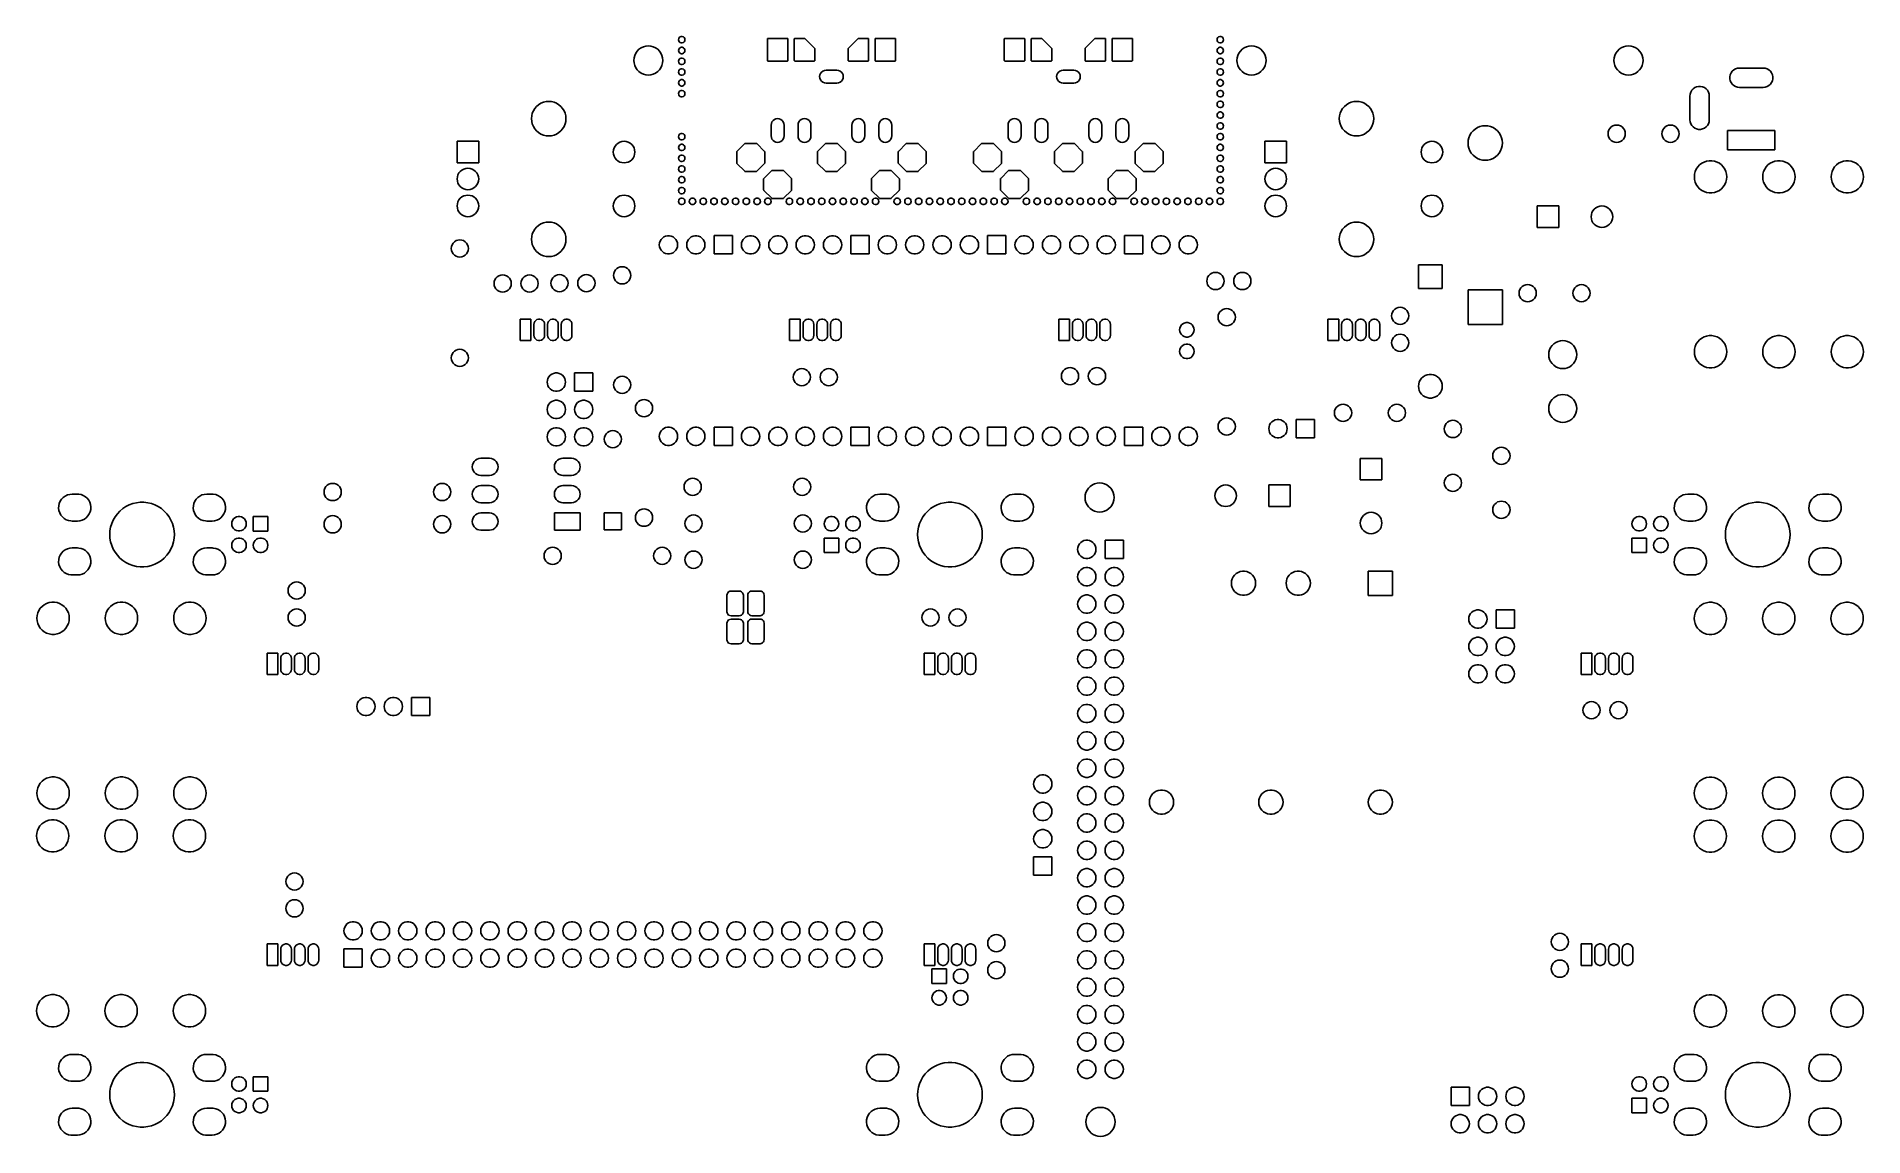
# Model space of a CAD drawing. Extents: x 0.8 to 7.47, y -4.84 to -0.82.
import ezdxf

# ---------------------------------------------------------------- set-up
doc = ezdxf.new("R2010")
doc.units = 0
doc.header["$MEASUREMENT"] = 0
doc.layers.add('BLACK', color=7, linetype='CONTINUOUS')

msp = doc.modelspace()

# ---------------------------------------------------------------- linework, layer by layer
at = {"layer": 'BLACK', "linetype": 'CONTINUOUS'}
for p, q in [((2.99078, -0.871348), (2.99733, -0.864797)), ((2.99733, -0.864797), (3.00492, -0.859483)), ((3.00492, -0.859483), (3.01332, -0.855568)), ((3.01332, -0.855568), (3.02227, -0.85317)), ((3.02227, -0.85317), (3.0315, -0.852362)), ((3.0315, -0.852362), (3.04073, -0.85317)), ((3.04073, -0.85317), (3.04967, -0.855568)), ((3.04967, -0.855568), (3.05807, -0.859483)), ((3.05807, -0.859483), (3.06566, -0.864797)), ((3.06566, -0.864797), (3.07221, -0.871348)), ((3.14173, -0.829724), (3.14244, -0.825685)), ((3.14244, -0.833764), (3.14173, -0.829724)), ((3.14173, -0.869094), (3.14244, -0.865055)), ((3.14244, -0.825685), (3.1445, -0.822132)), ((3.1445, -0.837316), (3.14244, -0.833764)), ((3.14244, -0.865055), (3.1445, -0.861503)), ((3.1445, -0.822132), (3.14764, -0.819496)), ((3.14764, -0.839953), (3.1445, -0.837316)), ((3.1445, -0.861503), (3.14764, -0.858866)), ((3.14764, -0.819496), (3.15149, -0.818093)), ((3.15149, -0.841356), (3.14764, -0.839953)), ((3.14764, -0.858866), (3.15149, -0.857463)), ((3.15149, -0.818093), (3.15559, -0.818093)), ((3.15559, -0.841356), (3.15149, -0.841356)), ((3.15149, -0.857463), (3.15559, -0.857463)), ((3.15559, -0.818093), (3.15945, -0.819496)), ((3.15945, -0.839953), (3.15559, -0.841356)), ((3.15559, -0.857463), (3.15945, -0.858866)), ((3.15945, -0.819496), (3.16259, -0.822132)), ((3.16259, -0.837316), (3.15945, -0.839953)), ((3.15945, -0.858866), (3.16259, -0.861503)), ((3.16259, -0.822132), (3.16464, -0.825685)), ((3.16464, -0.833764), (3.16259, -0.837316)), ((3.16259, -0.861503), (3.16464, -0.865055)), ((3.16464, -0.825685), (3.16535, -0.829724)), ((3.16535, -0.829724), (3.16464, -0.833764)), ((3.16464, -0.865055), (3.16535, -0.869094)), ((3.46672, -0.826772), (3.46687, -0.826006)), ((3.46672, -0.905512), (3.46672, -0.826772)), ((3.46687, -0.826006), (3.46731, -0.825357)), ((3.46731, -0.825357), (3.46796, -0.824924)), ((3.46796, -0.824924), (3.46872, -0.824772)), ((3.46872, -0.824772), (3.53959, -0.824772)), ((3.53959, -0.824772), (3.54035, -0.824924)), ((3.54035, -0.824924), (3.541, -0.825357)), ((3.541, -0.825357), (3.54143, -0.826006)), ((3.54143, -0.826006), (3.54159, -0.826772)), ((3.54159, -0.826772), (3.54159, -0.905512)), ((3.56515, -0.826772), (3.5653, -0.826006)), ((3.56515, -0.905512), (3.56515, -0.826772)), ((3.5653, -0.826006), (3.56573, -0.825357)), ((3.56573, -0.825357), (3.56638, -0.824924)), ((3.56638, -0.824924), (3.56715, -0.824772)), ((3.56715, -0.824772), (3.60258, -0.824772)), ((3.60258, -0.824772), (3.60334, -0.824924)), ((3.60334, -0.824924), (3.60399, -0.825357)), ((3.60399, -0.825357), (3.63943, -0.860791)), ((3.63943, -0.860791), (3.63986, -0.861439)), ((3.63986, -0.861439), (3.64001, -0.862205)), ((3.64001, -0.862205), (3.64001, -0.905512)), ((3.762, -0.862205), (3.76215, -0.861439)), ((3.762, -0.905512), (3.762, -0.862205)), ((3.76215, -0.861439), (3.76258, -0.860791)), ((3.76258, -0.860791), (3.79801, -0.825357)), ((3.79801, -0.825357), (3.79866, -0.824924)), ((3.79866, -0.824924), (3.79943, -0.824772)), ((3.79943, -0.824772), (3.83486, -0.824772)), ((3.83486, -0.824772), (3.83563, -0.824924)), ((3.83563, -0.824924), (3.83628, -0.825357)), ((3.83628, -0.825357), (3.83671, -0.826006)), ((3.83671, -0.826006), (3.83686, -0.826772)), ((3.83686, -0.826772), (3.83686, -0.905512)), ((3.86042, -0.826772), (3.86057, -0.826006)), ((3.86042, -0.905512), (3.86042, -0.826772)), ((3.86057, -0.826006), (3.86101, -0.825357)), ((3.86101, -0.825357), (3.86166, -0.824924)), ((3.86166, -0.824924), (3.86242, -0.824772)), ((3.86242, -0.824772), (3.93329, -0.824772)), ((3.93329, -0.824772), (3.93405, -0.824924)), ((3.93405, -0.824924), (3.9347, -0.825357)), ((3.9347, -0.825357), (3.93514, -0.826006)), ((3.93514, -0.826006), (3.93529, -0.826772)), ((3.93529, -0.826772), (3.93529, -0.905512)), ((4.33265, -0.826772), (4.3328, -0.826006)), ((4.33265, -0.905512), (4.33265, -0.826772)), ((4.3328, -0.826006), (4.33323, -0.825357)), ((4.33323, -0.825357), (4.33388, -0.824924)), ((4.33388, -0.824924), (4.33465, -0.824772)), ((4.33465, -0.824772), (4.40551, -0.824772)), ((4.40551, -0.824772), (4.40628, -0.824924)), ((4.40628, -0.824924), (4.40693, -0.825357)), ((4.40693, -0.825357), (4.40736, -0.826006)), ((4.40736, -0.826006), (4.40751, -0.826772)), ((4.40751, -0.826772), (4.40751, -0.905512)), ((4.43107, -0.826772), (4.43122, -0.826006)), ((4.43107, -0.905512), (4.43107, -0.826772)), ((4.43122, -0.826006), (4.43166, -0.825357)), ((4.43166, -0.825357), (4.43231, -0.824924)), ((4.43231, -0.824924), (4.43307, -0.824772)), ((4.43307, -0.824772), (4.4685, -0.824772)), ((4.4685, -0.824772), (4.46927, -0.824924)), ((4.46927, -0.824924), (4.46992, -0.825357)), ((4.46992, -0.825357), (4.50535, -0.860791)), ((4.50535, -0.860791), (4.50578, -0.861439)), ((4.50578, -0.861439), (4.50594, -0.862205)), ((4.50594, -0.862205), (4.50594, -0.905512)), ((4.62792, -0.862205), (4.62807, -0.861439)), ((4.62792, -0.905512), (4.62792, -0.862205)), ((4.62807, -0.861439), (4.62851, -0.860791)), ((4.62851, -0.860791), (4.66394, -0.825357)), ((4.66394, -0.825357), (4.66459, -0.824924)), ((4.66459, -0.824924), (4.66535, -0.824772)), ((4.66535, -0.824772), (4.70079, -0.824772)), ((4.70079, -0.824772), (4.70155, -0.824924)), ((4.70155, -0.824924), (4.7022, -0.825357)), ((4.7022, -0.825357), (4.70264, -0.826006)), ((4.70264, -0.826006), (4.70279, -0.826772)), ((4.70279, -0.826772), (4.70279, -0.905512)), ((4.72635, -0.826772), (4.7265, -0.826006)), ((4.72635, -0.905512), (4.72635, -0.826772)), ((4.7265, -0.826006), (4.72693, -0.825357)), ((4.72693, -0.825357), (4.72758, -0.824924)), ((4.72758, -0.824924), (4.72835, -0.824772)), ((4.72835, -0.824772), (4.79921, -0.824772)), ((4.79921, -0.824772), (4.79998, -0.824924)), ((4.79998, -0.824924), (4.80063, -0.825357)), ((4.80063, -0.825357), (4.80106, -0.826006)), ((4.80106, -0.826006), (4.80121, -0.826772)), ((4.80121, -0.826772), (4.80121, -0.905512)), ((5.11024, -0.829724), (5.11095, -0.825685)), ((5.11095, -0.833764), (5.11024, -0.829724)), ((5.11024, -0.869094), (5.11095, -0.865055)), ((5.11095, -0.825685), (5.113, -0.822132)), ((5.113, -0.837316), (5.11095, -0.833764)), ((5.11095, -0.865055), (5.113, -0.861503)), ((5.113, -0.822132), (5.11614, -0.819496)), ((5.11614, -0.839953), (5.113, -0.837316)), ((5.113, -0.861503), (5.11614, -0.858866)), ((5.11614, -0.819496), (5.12, -0.818093)), ((5.12, -0.841356), (5.11614, -0.839953)), ((5.11614, -0.858866), (5.12, -0.857463)), ((5.12, -0.818093), (5.1241, -0.818093)), ((5.1241, -0.841356), (5.12, -0.841356)), ((5.12, -0.857463), (5.1241, -0.857463)), ((5.1241, -0.818093), (5.12795, -0.819496)), ((5.12795, -0.839953), (5.1241, -0.841356)), ((5.1241, -0.857463), (5.12795, -0.858866)), ((5.12795, -0.819496), (5.1311, -0.822132)), ((5.1311, -0.837316), (5.12795, -0.839953)), ((5.12795, -0.858866), (5.1311, -0.861503)), ((5.1311, -0.822132), (5.13315, -0.825685)), ((5.13315, -0.833764), (5.1311, -0.837316)), ((5.1311, -0.861503), (5.13315, -0.865055)), ((5.13315, -0.825685), (5.13386, -0.829724)), ((5.13386, -0.829724), (5.13315, -0.833764)), ((5.13315, -0.865055), (5.13386, -0.869094)), ((5.19551, -0.871348), (5.20206, -0.864797)), ((5.20206, -0.864797), (5.20965, -0.859483)), ((5.20965, -0.859483), (5.21804, -0.855568)), ((5.21804, -0.855568), (5.22699, -0.85317)), ((5.22699, -0.85317), (5.23622, -0.852362)), ((5.23622, -0.852362), (5.24545, -0.85317)), ((5.24545, -0.85317), (5.2544, -0.855568)), ((5.2544, -0.855568), (5.2628, -0.859483)), ((5.2628, -0.859483), (5.27038, -0.864797)), ((5.27038, -0.864797), (5.27694, -0.871348)), ((6.57346, -0.871348), (6.58001, -0.864797)), ((6.58001, -0.864797), (6.5876, -0.859483)), ((6.5876, -0.859483), (6.596, -0.855568)), ((6.596, -0.855568), (6.60494, -0.85317)), ((6.60494, -0.85317), (6.61417, -0.852362)), ((6.61417, -0.852362), (6.6234, -0.85317)), ((6.6234, -0.85317), (6.63235, -0.855568)), ((6.63235, -0.855568), (6.64075, -0.859483)), ((6.64075, -0.859483), (6.64834, -0.864797)), ((6.64834, -0.864797), (6.65489, -0.871348)), ((2.97835, -0.905512), (2.97915, -0.896282)), ((2.97915, -0.914741), (2.97835, -0.905512)), ((2.97915, -0.896282), (2.98155, -0.887334)), ((2.98155, -0.92369), (2.97915, -0.914741)), ((2.98155, -0.887334), (2.98547, -0.878937)), ((2.98547, -0.932087), (2.98155, -0.92369)), ((2.98547, -0.878937), (2.99078, -0.871348)), ((2.99078, -0.939676), (2.98547, -0.932087)), ((3.07221, -0.871348), (3.07752, -0.878937)), ((3.07752, -0.932087), (3.07221, -0.939676)), ((3.07752, -0.878937), (3.08144, -0.887334)), ((3.08144, -0.92369), (3.07752, -0.932087)), ((3.08144, -0.887334), (3.08384, -0.896282)), ((3.08384, -0.914741), (3.08144, -0.92369)), ((3.08384, -0.896282), (3.08465, -0.905512)), ((3.08465, -0.905512), (3.08384, -0.914741)), ((3.14244, -0.873134), (3.14173, -0.869094)), ((3.14173, -0.908465), (3.14244, -0.904425)), ((3.14244, -0.912504), (3.14173, -0.908465)), ((3.1445, -0.876686), (3.14244, -0.873134)), ((3.14244, -0.904425), (3.1445, -0.900873)), ((3.1445, -0.916057), (3.14244, -0.912504)), ((3.14764, -0.879323), (3.1445, -0.876686)), ((3.1445, -0.900873), (3.14764, -0.898236)), ((3.14764, -0.918693), (3.1445, -0.916057)), ((3.15149, -0.880726), (3.14764, -0.879323)), ((3.14764, -0.898236), (3.15149, -0.896833)), ((3.15149, -0.920096), (3.14764, -0.918693)), ((3.15559, -0.880726), (3.15149, -0.880726)), ((3.15149, -0.896833), (3.15559, -0.896833)), ((3.15559, -0.920096), (3.15149, -0.920096)), ((3.15945, -0.879323), (3.15559, -0.880726)), ((3.15559, -0.896833), (3.15945, -0.898236)), ((3.15945, -0.918693), (3.15559, -0.920096)), ((3.16259, -0.876686), (3.15945, -0.879323)), ((3.15945, -0.898236), (3.16259, -0.900873)), ((3.16259, -0.916057), (3.15945, -0.918693)), ((3.16464, -0.873134), (3.16259, -0.876686)), ((3.16259, -0.900873), (3.16464, -0.904425)), ((3.16464, -0.912504), (3.16259, -0.916057)), ((3.16535, -0.869094), (3.16464, -0.873134)), ((3.16464, -0.904425), (3.16535, -0.908465)), ((3.16535, -0.908465), (3.16464, -0.912504)), ((3.46687, -0.906277), (3.46672, -0.905512)), ((3.46731, -0.906926), (3.46687, -0.906277)), ((3.46796, -0.90736), (3.46731, -0.906926)), ((3.46872, -0.907512), (3.46796, -0.90736)), ((3.53959, -0.907512), (3.46872, -0.907512)), ((3.54035, -0.90736), (3.53959, -0.907512)), ((3.541, -0.906926), (3.54035, -0.90736)), ((3.54143, -0.906277), (3.541, -0.906926)), ((3.54159, -0.905512), (3.54143, -0.906277)), ((3.5653, -0.906277), (3.56515, -0.905512)), ((3.56573, -0.906926), (3.5653, -0.906277)), ((3.56638, -0.90736), (3.56573, -0.906926)), ((3.56715, -0.907512), (3.56638, -0.90736)), ((3.63801, -0.907512), (3.56715, -0.907512)), ((3.63878, -0.90736), (3.63801, -0.907512)), ((3.63943, -0.906926), (3.63878, -0.90736)), ((3.63986, -0.906277), (3.63943, -0.906926)), ((3.64001, -0.905512), (3.63986, -0.906277)), ((3.76215, -0.906277), (3.762, -0.905512)), ((3.76258, -0.906926), (3.76215, -0.906277)), ((3.76323, -0.90736), (3.76258, -0.906926)), ((3.764, -0.907512), (3.76323, -0.90736)), ((3.83486, -0.907512), (3.764, -0.907512)), ((3.83563, -0.90736), (3.83486, -0.907512)), ((3.83628, -0.906926), (3.83563, -0.90736)), ((3.83671, -0.906277), (3.83628, -0.906926)), ((3.83686, -0.905512), (3.83671, -0.906277)), ((3.86057, -0.906277), (3.86042, -0.905512)), ((3.86101, -0.906926), (3.86057, -0.906277)), ((3.86166, -0.90736), (3.86101, -0.906926)), ((3.86242, -0.907512), (3.86166, -0.90736)), ((3.93329, -0.907512), (3.86242, -0.907512)), ((3.93405, -0.90736), (3.93329, -0.907512)), ((3.9347, -0.906926), (3.93405, -0.90736)), ((3.93514, -0.906277), (3.9347, -0.906926)), ((3.93529, -0.905512), (3.93514, -0.906277)), ((4.3328, -0.906277), (4.33265, -0.905512)), ((4.33323, -0.906926), (4.3328, -0.906277)), ((4.33388, -0.90736), (4.33323, -0.906926)), ((4.33465, -0.907512), (4.33388, -0.90736)), ((4.40551, -0.907512), (4.33465, -0.907512)), ((4.40628, -0.90736), (4.40551, -0.907512)), ((4.40693, -0.906926), (4.40628, -0.90736)), ((4.40736, -0.906277), (4.40693, -0.906926)), ((4.40751, -0.905512), (4.40736, -0.906277)), ((4.43122, -0.906277), (4.43107, -0.905512)), ((4.43166, -0.906926), (4.43122, -0.906277)), ((4.43231, -0.90736), (4.43166, -0.906926)), ((4.43307, -0.907512), (4.43231, -0.90736)), ((4.50394, -0.907512), (4.43307, -0.907512)), ((4.5047, -0.90736), (4.50394, -0.907512)), ((4.50535, -0.906926), (4.5047, -0.90736)), ((4.50578, -0.906277), (4.50535, -0.906926)), ((4.50594, -0.905512), (4.50578, -0.906277)), ((4.62807, -0.906277), (4.62792, -0.905512)), ((4.62851, -0.906926), (4.62807, -0.906277)), ((4.62916, -0.90736), (4.62851, -0.906926)), ((4.62992, -0.907512), (4.62916, -0.90736)), ((4.70079, -0.907512), (4.62992, -0.907512)), ((4.70155, -0.90736), (4.70079, -0.907512)), ((4.7022, -0.906926), (4.70155, -0.90736)), ((4.70264, -0.906277), (4.7022, -0.906926)), ((4.70279, -0.905512), (4.70264, -0.906277)), ((4.7265, -0.906277), (4.72635, -0.905512)), ((4.72693, -0.906926), (4.7265, -0.906277)), ((4.72758, -0.90736), (4.72693, -0.906926)), ((4.72835, -0.907512), (4.72758, -0.90736)), ((4.79921, -0.907512), (4.72835, -0.907512)), ((4.79998, -0.90736), (4.79921, -0.907512)), ((4.80063, -0.906926), (4.79998, -0.90736)), ((4.80106, -0.906277), (4.80063, -0.906926)), ((4.80121, -0.905512), (4.80106, -0.906277)), ((5.11095, -0.873134), (5.11024, -0.869094)), ((5.11024, -0.908465), (5.11095, -0.904425)), ((5.11095, -0.912504), (5.11024, -0.908465)), ((5.113, -0.876686), (5.11095, -0.873134)), ((5.11095, -0.904425), (5.113, -0.900873)), ((5.113, -0.916057), (5.11095, -0.912504)), ((5.11614, -0.879323), (5.113, -0.876686)), ((5.113, -0.900873), (5.11614, -0.898236)), ((5.11614, -0.918693), (5.113, -0.916057)), ((5.12, -0.880726), (5.11614, -0.879323)), ((5.11614, -0.898236), (5.12, -0.896833)), ((5.12, -0.920096), (5.11614, -0.918693)), ((5.1241, -0.880726), (5.12, -0.880726)), ((5.12, -0.896833), (5.1241, -0.896833)), ((5.1241, -0.920096), (5.12, -0.920096)), ((5.12795, -0.879323), (5.1241, -0.880726)), ((5.1241, -0.896833), (5.12795, -0.898236)), ((5.12795, -0.918693), (5.1241, -0.920096)), ((5.1311, -0.876686), (5.12795, -0.879323)), ((5.12795, -0.898236), (5.1311, -0.900873)), ((5.1311, -0.916057), (5.12795, -0.918693)), ((5.13315, -0.873134), (5.1311, -0.876686)), ((5.1311, -0.900873), (5.13315, -0.904425)), ((5.13315, -0.912504), (5.1311, -0.916057)), ((5.13386, -0.869094), (5.13315, -0.873134)), ((5.13315, -0.904425), (5.13386, -0.908465)), ((5.13386, -0.908465), (5.13315, -0.912504)), ((5.18307, -0.905512), (5.18388, -0.896282)), ((5.18388, -0.914741), (5.18307, -0.905512)), ((5.18388, -0.896282), (5.18628, -0.887334)), ((5.18628, -0.92369), (5.18388, -0.914741)), ((5.18628, -0.887334), (5.19019, -0.878937)), ((5.19019, -0.932087), (5.18628, -0.92369)), ((5.19019, -0.878937), (5.19551, -0.871348)), ((5.19551, -0.939676), (5.19019, -0.932087)), ((5.27694, -0.871348), (5.28225, -0.878937)), ((5.28225, -0.932087), (5.27694, -0.939676)), ((5.28225, -0.878937), (5.28616, -0.887334)), ((5.28616, -0.92369), (5.28225, -0.932087)), ((5.28616, -0.887334), (5.28856, -0.896282)), ((5.28856, -0.914741), (5.28616, -0.92369)), ((5.28856, -0.896282), (5.28937, -0.905512)), ((5.28937, -0.905512), (5.28856, -0.914741)), ((6.56102, -0.905512), (6.56183, -0.896282)), ((6.56183, -0.914741), (6.56102, -0.905512)), ((6.56183, -0.896282), (6.56423, -0.887334)), ((6.56423, -0.92369), (6.56183, -0.914741)), ((6.56423, -0.887334), (6.56814, -0.878937)), ((6.56814, -0.932087), (6.56423, -0.92369)), ((6.56814, -0.878937), (6.57346, -0.871348)), ((6.57346, -0.939676), (6.56814, -0.932087)), ((6.65489, -0.871348), (6.6602, -0.878937)), ((6.6602, -0.932087), (6.65489, -0.939676)), ((6.6602, -0.878937), (6.66412, -0.887334)), ((6.66412, -0.92369), (6.6602, -0.932087)), ((6.66412, -0.887334), (6.66652, -0.896282)), ((6.66652, -0.914741), (6.66412, -0.92369)), ((6.66652, -0.896282), (6.66732, -0.905512)), ((6.66732, -0.905512), (6.66652, -0.914741)), ((7.00527, -0.936134), (7.01232, -0.933845)), ((7.01232, -0.933845), (7.01969, -0.933071)), ((7.01969, -0.933071), (7.1063, -0.933071)), ((7.1063, -0.933071), (7.11367, -0.933845)), ((7.11367, -0.933845), (7.12071, -0.936134)), ((2.99733, -0.946227), (2.99078, -0.939676)), ((3.00492, -0.951541), (2.99733, -0.946227)), ((3.01332, -0.955456), (3.00492, -0.951541)), ((3.02227, -0.957854), (3.01332, -0.955456)), ((3.0315, -0.958661), (3.02227, -0.957854)), ((3.04073, -0.957854), (3.0315, -0.958661)), ((3.04967, -0.955456), (3.04073, -0.957854)), ((3.05807, -0.951541), (3.04967, -0.955456)), ((3.06566, -0.946227), (3.05807, -0.951541)), ((3.07221, -0.939676), (3.06566, -0.946227)), ((3.14173, -0.947835), (3.14244, -0.943795)), ((3.14244, -0.951874), (3.14173, -0.947835)), ((3.14173, -0.987205), (3.14244, -0.983165)), ((3.14244, -0.991244), (3.14173, -0.987205)), ((3.14244, -0.943795), (3.1445, -0.940243)), ((3.1445, -0.955427), (3.14244, -0.951874)), ((3.14244, -0.983165), (3.1445, -0.979613)), ((3.1445, -0.994797), (3.14244, -0.991244)), ((3.1445, -0.940243), (3.14764, -0.937606)), ((3.14764, -0.958063), (3.1445, -0.955427)), ((3.1445, -0.979613), (3.14764, -0.976976)), ((3.14764, -0.997433), (3.1445, -0.994797)), ((3.14764, -0.937606), (3.15149, -0.936203)), ((3.15149, -0.959466), (3.14764, -0.958063)), ((3.14764, -0.976976), (3.15149, -0.975573)), ((3.15149, -0.998836), (3.14764, -0.997433)), ((3.15149, -0.936203), (3.15559, -0.936203)), ((3.15559, -0.959466), (3.15149, -0.959466)), ((3.15149, -0.975573), (3.15559, -0.975573)), ((3.15559, -0.998836), (3.15149, -0.998836)), ((3.15559, -0.936203), (3.15945, -0.937606)), ((3.15945, -0.958063), (3.15559, -0.959466)), ((3.15559, -0.975573), (3.15945, -0.976976)), ((3.15945, -0.997433), (3.15559, -0.998836)), ((3.15945, -0.937606), (3.16259, -0.940243)), ((3.16259, -0.955427), (3.15945, -0.958063)), ((3.15945, -0.976976), (3.16259, -0.979613)), ((3.16259, -0.994797), (3.15945, -0.997433)), ((3.16259, -0.940243), (3.16464, -0.943795)), ((3.16464, -0.951874), (3.16259, -0.955427)), ((3.16259, -0.979613), (3.16464, -0.983165)), ((3.16464, -0.991244), (3.16259, -0.994797)), ((3.16464, -0.943795), (3.16535, -0.947835)), ((3.16535, -0.947835), (3.16464, -0.951874)), ((3.16464, -0.983165), (3.16535, -0.987205)), ((3.16535, -0.987205), (3.16464, -0.991244)), ((3.65748, -0.964567), (3.65829, -0.958453)), ((3.65829, -0.970681), (3.65748, -0.964567)), ((3.65829, -0.958453), (3.66065, -0.952756)), ((3.66065, -0.976378), (3.65829, -0.970681)), ((3.66065, -0.952756), (3.6644, -0.947864)), ((3.6644, -0.98127), (3.66065, -0.976378)), ((3.6644, -0.947864), (3.66929, -0.94411)), ((3.66929, -0.985024), (3.6644, -0.98127)), ((3.66929, -0.94411), (3.67499, -0.94175)), ((3.67499, -0.987384), (3.66929, -0.985024)), ((3.67499, -0.94175), (3.6811, -0.940945)), ((3.6811, -0.988189), (3.67499, -0.987384)), ((3.6811, -0.940945), (3.72047, -0.940945)), ((3.72047, -0.988189), (3.6811, -0.988189)), ((3.72047, -0.940945), (3.72659, -0.94175)), ((3.72659, -0.987384), (3.72047, -0.988189)), ((3.72659, -0.94175), (3.73228, -0.94411)), ((3.73228, -0.985024), (3.72659, -0.987384)), ((3.73228, -0.94411), (3.73718, -0.947864)), ((3.73718, -0.98127), (3.73228, -0.985024)), ((3.73718, -0.947864), (3.74093, -0.952756)), ((3.74093, -0.976378), (3.73718, -0.98127)), ((3.74093, -0.952756), (3.74329, -0.958453)), ((3.74329, -0.970681), (3.74093, -0.976378)), ((3.74329, -0.958453), (3.74409, -0.964567)), ((3.74409, -0.964567), (3.74329, -0.970681)), ((4.52362, -0.964567), (4.52443, -0.958453)), ((4.52443, -0.970681), (4.52362, -0.964567)), ((4.52443, -0.958453), (4.52679, -0.952756)), ((4.52679, -0.976378), (4.52443, -0.970681)), ((4.52679, -0.952756), (4.53054, -0.947864)), ((4.53054, -0.98127), (4.52679, -0.976378)), ((4.53054, -0.947864), (4.53543, -0.94411)), ((4.53543, -0.985024), (4.53054, -0.98127)), ((4.53543, -0.94411), (4.54113, -0.94175)), ((4.54113, -0.987384), (4.53543, -0.985024)), ((4.54113, -0.94175), (4.54724, -0.940945)), ((4.54724, -0.988189), (4.54113, -0.987384)), ((4.54724, -0.940945), (4.58661, -0.940945)), ((4.58661, -0.988189), (4.54724, -0.988189)), ((4.58661, -0.940945), (4.59273, -0.94175)), ((4.59273, -0.987384), (4.58661, -0.988189)), ((4.59273, -0.94175), (4.59843, -0.94411)), ((4.59843, -0.985024), (4.59273, -0.987384)), ((4.59843, -0.94411), (4.60332, -0.947864)), ((4.60332, -0.98127), (4.59843, -0.985024)), ((4.60332, -0.947864), (4.60707, -0.952756)), ((4.60707, -0.976378), (4.60332, -0.98127)), ((4.60707, -0.952756), (4.60943, -0.958453)), ((4.60943, -0.970681), (4.60707, -0.976378)), ((4.60943, -0.958453), (4.61024, -0.964567)), ((4.61024, -0.964567), (4.60943, -0.970681)), ((5.11024, -0.947835), (5.11095, -0.943795)), ((5.11095, -0.951874), (5.11024, -0.947835)), ((5.11024, -0.987205), (5.11095, -0.983165)), ((5.11095, -0.991244), (5.11024, -0.987205)), ((5.11095, -0.943795), (5.113, -0.940243)), ((5.113, -0.955427), (5.11095, -0.951874)), ((5.11095, -0.983165), (5.113, -0.979613)), ((5.113, -0.994797), (5.11095, -0.991244)), ((5.113, -0.940243), (5.11614, -0.937606)), ((5.11614, -0.958063), (5.113, -0.955427)), ((5.113, -0.979613), (5.11614, -0.976976)), ((5.11614, -0.997433), (5.113, -0.994797)), ((5.11614, -0.937606), (5.12, -0.936203)), ((5.12, -0.959466), (5.11614, -0.958063)), ((5.11614, -0.976976), (5.12, -0.975573)), ((5.12, -0.998836), (5.11614, -0.997433)), ((5.12, -0.936203), (5.1241, -0.936203)), ((5.1241, -0.959466), (5.12, -0.959466)), ((5.12, -0.975573), (5.1241, -0.975573)), ((5.1241, -0.998836), (5.12, -0.998836)), ((5.1241, -0.936203), (5.12795, -0.937606)), ((5.12795, -0.958063), (5.1241, -0.959466)), ((5.1241, -0.975573), (5.12795, -0.976976)), ((5.12795, -0.997433), (5.1241, -0.998836)), ((5.12795, -0.937606), (5.1311, -0.940243)), ((5.1311, -0.955427), (5.12795, -0.958063)), ((5.12795, -0.976976), (5.1311, -0.979613)), ((5.1311, -0.994797), (5.12795, -0.997433)), ((5.1311, -0.940243), (5.13315, -0.943795)), ((5.13315, -0.951874), (5.1311, -0.955427)), ((5.1311, -0.979613), (5.13315, -0.983165)), ((5.13315, -0.991244), (5.1311, -0.994797)), ((5.13315, -0.943795), (5.13386, -0.947835)), ((5.13386, -0.947835), (5.13315, -0.951874)), ((5.13315, -0.983165), (5.13386, -0.987205)), ((5.13386, -0.987205), (5.13315, -0.991244)), ((5.20206, -0.946227), (5.19551, -0.939676)), ((5.20965, -0.951541), (5.20206, -0.946227)), ((5.21804, -0.955456), (5.20965, -0.951541)), ((5.22699, -0.957854), (5.21804, -0.955456)), ((5.23622, -0.958661), (5.22699, -0.957854)), ((5.24545, -0.957854), (5.23622, -0.958661)), ((5.2544, -0.955456), (5.24545, -0.957854)), ((5.2628, -0.951541), (5.2544, -0.955456)), ((5.27038, -0.946227), (5.2628, -0.951541)), ((5.27694, -0.939676), (5.27038, -0.946227)), ((6.58001, -0.946227), (6.57346, -0.939676)), ((6.5876, -0.951541), (6.58001, -0.946227)), ((6.596, -0.955456), (6.5876, -0.951541)), ((6.60494, -0.957854), (6.596, -0.955456)), ((6.61417, -0.958661), (6.60494, -0.957854)), ((6.6234, -0.957854), (6.61417, -0.958661)), ((6.63235, -0.955456), (6.6234, -0.957854)), ((6.64075, -0.951541), (6.63235, -0.955456)), ((6.64834, -0.946227), (6.64075, -0.951541)), ((6.65489, -0.939676), (6.64834, -0.946227)), ((6.86307, -1.00173), (6.87031, -1.00019)), ((6.87031, -1.00019), (6.87772, -1.00019)), ((6.87772, -1.00019), (6.88497, -1.00173)), ((6.98445, -0.9648), (6.98599, -0.957555)), ((6.98445, -0.972208), (6.98445, -0.9648)), ((6.98599, -0.979453), (6.98445, -0.972208)), ((6.98599, -0.957555), (6.989, -0.950787)), ((6.989, -0.98622), (6.98599, -0.979453)), ((6.989, -0.950787), (6.99335, -0.944795)), ((6.99335, -0.992213), (6.989, -0.98622)), ((6.99335, -0.944795), (6.99886, -0.939838)), ((6.99886, -0.99717), (6.99335, -0.992213)), ((6.99886, -0.939838), (7.00527, -0.936134)), ((7.00527, -1.00087), (6.99886, -0.99717)), ((7.01232, -1.00316), (7.00527, -1.00087)), ((7.12071, -1.00087), (7.11367, -1.00316)), ((7.12071, -0.936134), (7.12713, -0.939838)), ((7.12713, -0.99717), (7.12071, -1.00087)), ((7.12713, -0.939838), (7.13263, -0.944795)), ((7.13263, -0.992213), (7.12713, -0.99717)), ((7.13263, -0.944795), (7.13699, -0.950787)), ((7.13699, -0.98622), (7.13263, -0.992213)), ((7.13699, -0.950787), (7.14, -0.957555)), ((7.14, -0.979453), (7.13699, -0.98622)), ((7.14, -0.957555), (7.14154, -0.9648)), ((7.14154, -0.972208), (7.14, -0.979453)), ((7.14154, -0.9648), (7.14154, -0.972208)), ((2.62278, -1.07357), (2.6303, -1.06715)), ((2.6303, -1.06715), (2.63872, -1.06198)), ((2.63872, -1.06198), (2.64786, -1.0582)), ((2.64786, -1.0582), (2.65747, -1.05589)), ((2.65747, -1.05589), (2.66732, -1.05512)), ((2.66732, -1.05512), (2.67718, -1.05589)), ((2.67718, -1.05589), (2.68679, -1.0582)), ((2.68679, -1.0582), (2.69592, -1.06198)), ((2.69592, -1.06198), (2.70435, -1.06715)), ((2.70435, -1.06715), (2.71186, -1.07357)), ((3.14173, -1.02657), (3.14244, -1.02254)), ((3.14244, -1.03061), (3.14173, -1.02657)), ((3.14244, -1.02254), (3.1445, -1.01898)), ((3.1445, -1.03417), (3.14244, -1.03061)), ((3.1445, -1.01898), (3.14764, -1.01635)), ((3.14764, -1.0368), (3.1445, -1.03417)), ((3.14764, -1.01635), (3.15149, -1.01494)), ((3.15149, -1.03821), (3.14764, -1.0368)), ((3.15149, -1.01494), (3.15559, -1.01494)), ((3.15559, -1.03821), (3.15149, -1.03821)), ((3.15559, -1.01494), (3.15945, -1.01635)), ((3.15945, -1.0368), (3.15559, -1.03821)), ((3.15945, -1.01635), (3.16259, -1.01898)), ((3.16259, -1.03417), (3.15945, -1.0368)), ((3.16259, -1.01898), (3.16464, -1.02254)), ((3.16464, -1.03061), (3.16259, -1.03417)), ((3.16464, -1.02254), (3.16535, -1.02657)), ((3.16535, -1.02657), (3.16464, -1.03061)), ((5.11024, -1.02657), (5.11095, -1.02254)), ((5.11095, -1.03061), (5.11024, -1.02657)), ((5.11024, -1.06594), (5.11095, -1.06191)), ((5.11095, -1.06998), (5.11024, -1.06594)), ((5.11095, -1.02254), (5.113, -1.01898)), ((5.113, -1.03417), (5.11095, -1.03061)), ((5.11095, -1.06191), (5.113, -1.05835)), ((5.113, -1.01898), (5.11614, -1.01635)), ((5.11614, -1.0368), (5.113, -1.03417)), ((5.113, -1.05835), (5.11614, -1.05572)), ((5.11614, -1.01635), (5.12, -1.01494)), ((5.12, -1.03821), (5.11614, -1.0368)), ((5.11614, -1.05572), (5.12, -1.05431)), ((5.12, -1.01494), (5.1241, -1.01494)), ((5.1241, -1.03821), (5.12, -1.03821)), ((5.12, -1.05431), (5.1241, -1.05431)), ((5.1241, -1.01494), (5.12795, -1.01635)), ((5.12795, -1.0368), (5.1241, -1.03821)), ((5.1241, -1.05431), (5.12795, -1.05572)), ((5.12795, -1.01635), (5.1311, -1.01898)), ((5.1311, -1.03417), (5.12795, -1.0368)), ((5.12795, -1.05572), (5.1311, -1.05835)), ((5.1311, -1.01898), (5.13315, -1.02254)), ((5.13315, -1.03061), (5.1311, -1.03417)), ((5.1311, -1.05835), (5.13315, -1.06191)), ((5.13315, -1.02254), (5.13386, -1.02657)), ((5.13386, -1.02657), (5.13315, -1.03061)), ((5.13315, -1.06191), (5.13386, -1.06594)), ((5.13386, -1.06594), (5.13315, -1.06998)), ((5.57554, -1.07357), (5.58305, -1.06715)), ((5.58305, -1.06715), (5.59148, -1.06198)), ((5.59148, -1.06198), (5.60061, -1.0582)), ((5.60061, -1.0582), (5.61022, -1.05589)), ((5.61022, -1.05589), (5.62008, -1.05512)), ((5.62008, -1.05512), (5.62993, -1.05589)), ((5.62993, -1.05589), (5.63954, -1.0582)), ((5.63954, -1.0582), (5.64868, -1.06198)), ((5.64868, -1.06198), (5.6571, -1.06715)), ((5.6571, -1.06715), (5.66462, -1.07357)), ((6.83858, -1.03543), (6.83936, -1.02807)), ((6.83858, -1.12205), (6.83858, -1.03543)), ((6.83936, -1.02807), (6.84165, -1.02102)), ((6.84165, -1.02102), (6.84535, -1.01461)), ((6.84535, -1.01461), (6.85031, -1.0091)), ((6.85031, -1.0091), (6.8563, -1.00475)), ((6.8563, -1.00475), (6.86307, -1.00173)), ((6.88497, -1.00173), (6.89173, -1.00475)), ((6.89173, -1.00475), (6.89773, -1.0091)), ((6.89773, -1.0091), (6.90268, -1.01461)), ((6.90268, -1.01461), (6.90639, -1.02102)), ((6.90639, -1.02102), (6.90867, -1.02807)), ((6.90867, -1.02807), (6.90945, -1.03543)), ((6.90945, -1.03543), (6.90945, -1.12205)), ((7.01969, -1.00394), (7.01232, -1.00316)), ((7.1063, -1.00394), (7.01969, -1.00394)), ((7.11367, -1.00316), (7.1063, -1.00394)), ((2.60433, -1.11811), (2.60511, -1.10826)), ((2.60511, -1.12796), (2.60433, -1.11811)), ((2.60511, -1.10826), (2.60741, -1.09864)), ((2.60741, -1.13758), (2.60511, -1.12796)), ((2.60741, -1.09864), (2.6112, -1.08951)), ((2.6112, -1.08951), (2.61636, -1.08108)), ((2.61636, -1.08108), (2.62278, -1.07357)), ((2.71186, -1.07357), (2.71828, -1.08108)), ((2.71828, -1.08108), (2.72345, -1.08951)), ((2.72345, -1.08951), (2.72723, -1.09864)), ((2.72723, -1.09864), (2.72954, -1.10826)), ((2.72954, -1.12796), (2.72723, -1.13758)), ((2.72954, -1.10826), (2.73031, -1.11811)), ((2.73031, -1.11811), (2.72954, -1.12796)), ((3.48112, -1.13562), (3.48348, -1.12992)), ((3.48348, -1.12992), (3.48723, -1.12503)), ((3.48723, -1.12503), (3.49213, -1.12128)), ((3.49213, -1.12128), (3.49782, -1.11892)), ((3.49782, -1.11892), (3.50394, -1.11811)), ((3.50394, -1.11811), (3.51005, -1.11892)), ((3.51005, -1.11892), (3.51575, -1.12128)), ((3.51575, -1.12128), (3.52064, -1.12503)), ((3.52064, -1.12503), (3.52439, -1.12992)), ((3.52439, -1.12992), (3.52675, -1.13562)), ((3.57955, -1.13562), (3.5819, -1.12992)), ((3.5819, -1.12992), (3.58566, -1.12503)), ((3.58566, -1.12503), (3.59055, -1.12128)), ((3.59055, -1.12128), (3.59625, -1.11892)), ((3.59625, -1.11892), (3.60236, -1.11811)), ((3.60236, -1.11811), (3.60848, -1.11892)), ((3.60848, -1.11892), (3.61417, -1.12128)), ((3.61417, -1.12128), (3.61907, -1.12503)), ((3.61907, -1.12503), (3.62282, -1.12992)), ((3.62282, -1.12992), (3.62518, -1.13562)), ((3.7764, -1.13562), (3.77876, -1.12992)), ((3.77876, -1.12992), (3.78251, -1.12503)), ((3.78251, -1.12503), (3.7874, -1.12128)), ((3.7874, -1.12128), (3.7931, -1.11892)), ((3.7931, -1.11892), (3.79921, -1.11811)), ((3.79921, -1.11811), (3.80533, -1.11892)), ((3.80533, -1.11892), (3.81102, -1.12128)), ((3.81102, -1.12128), (3.81592, -1.12503)), ((3.81592, -1.12503), (3.81967, -1.12992)), ((3.81967, -1.12992), (3.82203, -1.13562)), ((3.87482, -1.13562), (3.87718, -1.12992)), ((3.87718, -1.12992), (3.88093, -1.12503)), ((3.88093, -1.12503), (3.88583, -1.12128)), ((3.88583, -1.12128), (3.89152, -1.11892)), ((3.89152, -1.11892), (3.89764, -1.11811)), ((3.89764, -1.11811), (3.90375, -1.11892)), ((3.90375, -1.11892), (3.90945, -1.12128)), ((3.90945, -1.12128), (3.91434, -1.12503)), ((3.91434, -1.12503), (3.9181, -1.12992)), ((3.9181, -1.12992), (3.92045, -1.13562)), ((4.34726, -1.13562), (4.34962, -1.12992)), ((4.34962, -1.12992), (4.35338, -1.12503)), ((4.35338, -1.12503), (4.35827, -1.12128)), ((4.35827, -1.12128), (4.36396, -1.11892)), ((4.36396, -1.11892), (4.37008, -1.11811)), ((4.37008, -1.11811), (4.37619, -1.11892)), ((4.37619, -1.11892), (4.38189, -1.12128)), ((4.38189, -1.12128), (4.38678, -1.12503)), ((4.38678, -1.12503), (4.39054, -1.12992)), ((4.39054, -1.12992), (4.3929, -1.13562)), ((4.44569, -1.13562), (4.44805, -1.12992)), ((4.44805, -1.12992), (4.4518, -1.12503)), ((4.4518, -1.12503), (4.45669, -1.12128)), ((4.45669, -1.12128), (4.46239, -1.11892)), ((4.46239, -1.11892), (4.4685, -1.11811)), ((4.4685, -1.11811), (4.47462, -1.11892)), ((4.47462, -1.11892), (4.48031, -1.12128)), ((4.48031, -1.12128), (4.48521, -1.12503)), ((4.48521, -1.12503), (4.48896, -1.12992)), ((4.48896, -1.12992), (4.49132, -1.13562)), ((4.64254, -1.13562), (4.6449, -1.12992)), ((4.6449, -1.12992), (4.64865, -1.12503)), ((4.64865, -1.12503), (4.65354, -1.12128)), ((4.65354, -1.12128), (4.65924, -1.11892)), ((4.65924, -1.11892), (4.66535, -1.11811)), ((4.66535, -1.11811), (4.67147, -1.11892)), ((4.67147, -1.11892), (4.67717, -1.12128)), ((4.67717, -1.12128), (4.68206, -1.12503)), ((4.68206, -1.12503), (4.68581, -1.12992)), ((4.68581, -1.12992), (4.68817, -1.13562)), ((4.74096, -1.13562), (4.74332, -1.12992)), ((4.74332, -1.12992), (4.74708, -1.12503)), ((4.74708, -1.12503), (4.75197, -1.12128)), ((4.75197, -1.12128), (4.75767, -1.11892)), ((4.75767, -1.11892), (4.76378, -1.11811)), ((4.76378, -1.11811), (4.76989, -1.11892)), ((4.76989, -1.11892), (4.77559, -1.12128)), ((4.77559, -1.12128), (4.78048, -1.12503)), ((4.78048, -1.12503), (4.78424, -1.12992)), ((4.78424, -1.12992), (4.7866, -1.13562)), ((5.11024, -1.10531), (5.11095, -1.10128)), ((5.11095, -1.10935), (5.11024, -1.10531)), ((5.113, -1.07354), (5.11095, -1.06998)), ((5.11095, -1.10128), (5.113, -1.09772)), ((5.113, -1.11291), (5.11095, -1.10935)), ((5.11614, -1.07617), (5.113, -1.07354)), ((5.113, -1.09772), (5.11614, -1.09509)), ((5.11614, -1.11554), (5.113, -1.11291)), ((5.113, -1.13709), (5.11614, -1.13446)), ((5.12, -1.07758), (5.11614, -1.07617)), ((5.11614, -1.09509), (5.12, -1.09368)), ((5.12, -1.11695), (5.11614, -1.11554)), ((5.11614, -1.13446), (5.12, -1.13305)), ((5.1241, -1.07758), (5.12, -1.07758)), ((5.12, -1.09368), (5.1241, -1.09368)), ((5.1241, -1.11695), (5.12, -1.11695)), ((5.12, -1.13305), (5.1241, -1.13305)), ((5.12795, -1.07617), (5.1241, -1.07758)), ((5.1241, -1.09368), (5.12795, -1.09509)), ((5.12795, -1.11554), (5.1241, -1.11695)), ((5.1241, -1.13305), (5.12795, -1.13446)), ((5.1311, -1.07354), (5.12795, -1.07617)), ((5.12795, -1.09509), (5.1311, -1.09772)), ((5.1311, -1.11291), (5.12795, -1.11554)), ((5.12795, -1.13446), (5.1311, -1.13709)), ((5.13315, -1.06998), (5.1311, -1.07354)), ((5.1311, -1.09772), (5.13315, -1.10128)), ((5.13315, -1.10935), (5.1311, -1.11291)), ((5.13315, -1.10128), (5.13386, -1.10531)), ((5.13386, -1.10531), (5.13315, -1.10935)), ((5.55709, -1.11811), (5.55786, -1.10826)), ((5.55786, -1.12796), (5.55709, -1.11811)), ((5.55786, -1.10826), (5.56017, -1.09864)), ((5.56017, -1.13758), (5.55786, -1.12796)), ((5.56017, -1.09864), (5.56395, -1.08951)), ((5.56395, -1.08951), (5.56912, -1.08108)), ((5.56912, -1.08108), (5.57554, -1.07357)), ((5.66462, -1.07357), (5.67104, -1.08108)), ((5.67104, -1.08108), (5.67621, -1.08951)), ((5.67621, -1.08951), (5.67999, -1.09864)), ((5.67999, -1.09864), (5.6823, -1.10826)), ((5.6823, -1.12796), (5.67999, -1.13758)), ((5.6823, -1.10826), (5.68307, -1.11811)), ((5.68307, -1.11811), (5.6823, -1.12796)), ((6.83936, -1.12941), (6.83858, -1.12205)), ((6.84165, -1.13646), (6.83936, -1.12941)), ((6.90867, -1.12941), (6.90639, -1.13646)), ((6.90945, -1.12205), (6.90867, -1.12941)), ((2.33268, -1.27953), (2.33268, -1.20079)), ((2.33268, -1.20079), (2.41142, -1.20079)), ((2.41142, -1.20079), (2.41142, -1.27953)), ((2.6112, -1.14671), (2.60741, -1.13758)), ((2.61636, -1.15514), (2.6112, -1.14671)), ((2.62278, -1.16265), (2.61636, -1.15514)), ((2.6303, -1.16907), (2.62278, -1.16265)), ((2.63872, -1.17424), (2.6303, -1.16907)), ((2.64786, -1.17802), (2.63872, -1.17424)), ((2.65747, -1.18033), (2.64786, -1.17802)), ((2.66732, -1.1811), (2.65747, -1.18033)), ((2.67718, -1.18033), (2.66732, -1.1811)), ((2.68679, -1.17802), (2.67718, -1.18033)), ((2.69592, -1.17424), (2.68679, -1.17802)), ((2.70435, -1.16907), (2.69592, -1.17424)), ((2.71186, -1.16265), (2.70435, -1.16907)), ((2.71828, -1.15514), (2.71186, -1.16265)), ((2.72345, -1.14671), (2.71828, -1.15514)), ((2.72723, -1.13758), (2.72345, -1.14671)), ((2.92785, -1.20378), (2.93523, -1.20154)), ((2.93523, -1.20154), (2.94291, -1.20079)), ((2.94291, -1.20079), (2.95059, -1.20154)), ((2.95059, -1.20154), (2.95798, -1.20378)), ((3.14173, -1.18406), (3.14244, -1.18002)), ((3.14244, -1.18809), (3.14173, -1.18406)), ((3.14244, -1.18002), (3.1445, -1.17646)), ((3.1445, -1.19165), (3.14244, -1.18809)), ((3.1445, -1.17646), (3.14764, -1.17383)), ((3.14764, -1.19428), (3.1445, -1.19165)), ((3.14764, -1.17383), (3.15149, -1.17242)), ((3.15149, -1.19569), (3.14764, -1.19428)), ((3.15149, -1.17242), (3.15559, -1.17242)), ((3.15559, -1.19569), (3.15149, -1.19569)), ((3.15559, -1.17242), (3.15945, -1.17383)), ((3.15945, -1.19428), (3.15559, -1.19569)), ((3.15945, -1.17383), (3.16259, -1.17646)), ((3.16259, -1.19165), (3.15945, -1.19428)), ((3.16259, -1.17646), (3.16464, -1.18002)), ((3.16464, -1.18809), (3.16259, -1.19165)), ((3.16464, -1.18002), (3.16535, -1.18406)), ((3.16535, -1.18406), (3.16464, -1.18809)), ((3.48031, -1.14173), (3.48112, -1.13562)), ((3.48031, -1.1811), (3.48031, -1.14173)), ((3.48112, -1.18722), (3.48031, -1.1811)), ((3.48348, -1.19291), (3.48112, -1.18722)), ((3.48723, -1.19781), (3.48348, -1.19291)), ((3.49213, -1.20156), (3.48723, -1.19781)), ((3.49782, -1.20392), (3.49213, -1.20156)), ((3.51575, -1.20156), (3.51005, -1.20392)), ((3.52064, -1.19781), (3.51575, -1.20156)), ((3.52439, -1.19291), (3.52064, -1.19781)), ((3.52675, -1.18722), (3.52439, -1.19291)), ((3.52675, -1.13562), (3.52756, -1.14173)), ((3.52756, -1.1811), (3.52675, -1.18722)), ((3.52756, -1.14173), (3.52756, -1.1811)), ((3.57874, -1.14173), (3.57955, -1.13562)), ((3.57874, -1.1811), (3.57874, -1.14173)), ((3.57955, -1.18722), (3.57874, -1.1811)), ((3.5819, -1.19291), (3.57955, -1.18722)), ((3.58566, -1.19781), (3.5819, -1.19291)), ((3.59055, -1.20156), (3.58566, -1.19781)), ((3.59625, -1.20392), (3.59055, -1.20156)), ((3.61417, -1.20156), (3.60848, -1.20392)), ((3.61907, -1.19781), (3.61417, -1.20156)), ((3.62282, -1.19291), (3.61907, -1.19781)), ((3.62518, -1.18722), (3.62282, -1.19291)), ((3.62518, -1.13562), (3.62598, -1.14173)), ((3.62598, -1.1811), (3.62518, -1.18722)), ((3.62598, -1.14173), (3.62598, -1.1811)), ((3.77559, -1.14173), (3.7764, -1.13562)), ((3.77559, -1.1811), (3.77559, -1.14173)), ((3.7764, -1.18722), (3.77559, -1.1811)), ((3.77876, -1.19291), (3.7764, -1.18722)), ((3.78251, -1.19781), (3.77876, -1.19291)), ((3.7874, -1.20156), (3.78251, -1.19781)), ((3.7931, -1.20392), (3.7874, -1.20156)), ((3.81102, -1.20156), (3.80533, -1.20392)), ((3.81592, -1.19781), (3.81102, -1.20156)), ((3.81967, -1.19291), (3.81592, -1.19781)), ((3.82203, -1.18722), (3.81967, -1.19291)), ((3.82203, -1.13562), (3.82283, -1.14173)), ((3.82283, -1.1811), (3.82203, -1.18722)), ((3.82283, -1.14173), (3.82283, -1.1811)), ((3.87402, -1.14173), (3.87482, -1.13562)), ((3.87402, -1.1811), (3.87402, -1.14173)), ((3.87482, -1.18722), (3.87402, -1.1811)), ((3.87718, -1.19291), (3.87482, -1.18722)), ((3.88093, -1.19781), (3.87718, -1.19291)), ((3.88583, -1.20156), (3.88093, -1.19781)), ((3.89152, -1.20392), (3.88583, -1.20156)), ((3.90945, -1.20156), (3.90375, -1.20392)), ((3.91434, -1.19781), (3.90945, -1.20156)), ((3.9181, -1.19291), (3.91434, -1.19781)), ((3.92045, -1.18722), (3.9181, -1.19291)), ((3.92045, -1.13562), (3.92126, -1.14173)), ((3.92126, -1.1811), (3.92045, -1.18722)), ((3.92126, -1.14173), (3.92126, -1.1811)), ((4.34646, -1.14173), (4.34726, -1.13562)), ((4.34646, -1.1811), (4.34646, -1.14173)), ((4.34726, -1.18722), (4.34646, -1.1811)), ((4.34962, -1.19291), (4.34726, -1.18722)), ((4.35338, -1.19781), (4.34962, -1.19291)), ((4.35827, -1.20156), (4.35338, -1.19781)), ((4.36396, -1.20392), (4.35827, -1.20156)), ((4.38189, -1.20156), (4.37619, -1.20392)), ((4.38678, -1.19781), (4.38189, -1.20156)), ((4.39054, -1.19291), (4.38678, -1.19781)), ((4.3929, -1.18722), (4.39054, -1.19291)), ((4.3929, -1.13562), (4.3937, -1.14173)), ((4.3937, -1.1811), (4.3929, -1.18722)), ((4.3937, -1.14173), (4.3937, -1.1811)), ((4.44488, -1.14173), (4.44569, -1.13562)), ((4.44488, -1.1811), (4.44488, -1.14173)), ((4.44569, -1.18722), (4.44488, -1.1811)), ((4.44805, -1.19291), (4.44569, -1.18722)), ((4.4518, -1.19781), (4.44805, -1.19291)), ((4.45669, -1.20156), (4.4518, -1.19781)), ((4.46239, -1.20392), (4.45669, -1.20156)), ((4.48031, -1.20156), (4.47462, -1.20392)), ((4.48521, -1.19781), (4.48031, -1.20156)), ((4.48896, -1.19291), (4.48521, -1.19781)), ((4.49132, -1.18722), (4.48896, -1.19291)), ((4.49132, -1.13562), (4.49213, -1.14173)), ((4.49213, -1.1811), (4.49132, -1.18722)), ((4.49213, -1.14173), (4.49213, -1.1811)), ((4.64173, -1.14173), (4.64254, -1.13562)), ((4.64173, -1.1811), (4.64173, -1.14173)), ((4.64254, -1.18722), (4.64173, -1.1811)), ((4.6449, -1.19291), (4.64254, -1.18722)), ((4.64865, -1.19781), (4.6449, -1.19291)), ((4.65354, -1.20156), (4.64865, -1.19781)), ((4.65924, -1.20392), (4.65354, -1.20156)), ((4.67717, -1.20156), (4.67147, -1.20392)), ((4.68206, -1.19781), (4.67717, -1.20156)), ((4.68581, -1.19291), (4.68206, -1.19781)), ((4.68817, -1.18722), (4.68581, -1.19291)), ((4.68817, -1.13562), (4.68898, -1.14173)), ((4.68898, -1.1811), (4.68817, -1.18722)), ((4.68898, -1.14173), (4.68898, -1.1811)), ((4.74016, -1.14173), (4.74096, -1.13562)), ((4.74016, -1.1811), (4.74016, -1.14173)), ((4.74096, -1.18722), (4.74016, -1.1811)), ((4.74332, -1.19291), (4.74096, -1.18722)), ((4.74708, -1.19781), (4.74332, -1.19291)), ((4.75197, -1.20156), (4.74708, -1.19781)), ((4.75767, -1.20392), (4.75197, -1.20156)), ((4.77559, -1.20156), (4.76989, -1.20392)), ((4.78048, -1.19781), (4.77559, -1.20156)), ((4.78424, -1.19291), (4.78048, -1.19781)), ((4.7866, -1.18722), (4.78424, -1.19291)), ((4.7866, -1.13562), (4.7874, -1.14173)), ((4.7874, -1.1811), (4.7866, -1.18722)), ((4.7874, -1.14173), (4.7874, -1.1811)), ((5.11024, -1.14469), (5.11095, -1.14065)), ((5.11095, -1.14872), (5.11024, -1.14469)), ((5.11024, -1.18406), (5.11095, -1.18002)), ((5.11095, -1.18809), (5.11024, -1.18406)), ((5.11095, -1.14065), (5.113, -1.13709)), ((5.113, -1.15228), (5.11095, -1.14872)), ((5.11095, -1.18002), (5.113, -1.17646)), ((5.113, -1.19165), (5.11095, -1.18809)), ((5.11614, -1.15491), (5.113, -1.15228)), ((5.113, -1.17646), (5.11614, -1.17383)), ((5.11614, -1.19428), (5.113, -1.19165)), ((5.12, -1.15632), (5.11614, -1.15491)), ((5.11614, -1.17383), (5.12, -1.17242)), ((5.12, -1.19569), (5.11614, -1.19428)), ((5.1241, -1.15632), (5.12, -1.15632)), ((5.12, -1.17242), (5.1241, -1.17242)), ((5.1241, -1.19569), (5.12, -1.19569)), ((5.12795, -1.15491), (5.1241, -1.15632)), ((5.1241, -1.17242), (5.12795, -1.17383)), ((5.12795, -1.19428), (5.1241, -1.19569)), ((5.1311, -1.15228), (5.12795, -1.15491)), ((5.12795, -1.17383), (5.1311, -1.17646)), ((5.1311, -1.19165), (5.12795, -1.19428)), ((5.1311, -1.13709), (5.13315, -1.14065)), ((5.13315, -1.14872), (5.1311, -1.15228)), ((5.1311, -1.17646), (5.13315, -1.18002)), ((5.13315, -1.18809), (5.1311, -1.19165)), ((5.13315, -1.14065), (5.13386, -1.14469)), ((5.13386, -1.14469), (5.13315, -1.14872)), ((5.13315, -1.18002), (5.13386, -1.18406)), ((5.13386, -1.18406), (5.13315, -1.18809)), ((5.28543, -1.27953), (5.28543, -1.20079)), ((5.28543, -1.20079), (5.36417, -1.20079)), ((5.36417, -1.20079), (5.36417, -1.27953)), ((5.56395, -1.14671), (5.56017, -1.13758)), ((5.56912, -1.15514), (5.56395, -1.14671)), ((5.57554, -1.16265), (5.56912, -1.15514)), ((5.58305, -1.16907), (5.57554, -1.16265)), ((5.59148, -1.17424), (5.58305, -1.16907)), ((5.60061, -1.17802), (5.59148, -1.17424)), ((5.61022, -1.18033), (5.60061, -1.17802)), ((5.62008, -1.1811), (5.61022, -1.18033)), ((5.62993, -1.18033), (5.62008, -1.1811)), ((5.63954, -1.17802), (5.62993, -1.18033)), ((5.64868, -1.17424), (5.63954, -1.17802)), ((5.6571, -1.16907), (5.64868, -1.17424)), ((5.66462, -1.16265), (5.6571, -1.16907)), ((5.67104, -1.15514), (5.66462, -1.16265)), ((5.67621, -1.14671), (5.67104, -1.15514)), ((5.67999, -1.13758), (5.67621, -1.14671)), ((5.8806, -1.20378), (5.88799, -1.20154)), ((5.88799, -1.20154), (5.89567, -1.20079)), ((5.89567, -1.20079), (5.90335, -1.20154)), ((5.90335, -1.20154), (5.91074, -1.20378)), ((6.02756, -1.20709), (6.02833, -1.19723)), ((6.02833, -1.19723), (6.03064, -1.18762)), ((6.03064, -1.18762), (6.03442, -1.17849)), ((6.03442, -1.17849), (6.03959, -1.17006)), ((6.03959, -1.17006), (6.04601, -1.16254)), ((6.04601, -1.16254), (6.05353, -1.15612)), ((6.05353, -1.15612), (6.06195, -1.15096)), ((6.06195, -1.15096), (6.07109, -1.14718)), ((6.07109, -1.14718), (6.0807, -1.14487)), ((6.0807, -1.14487), (6.09055, -1.14409)), ((6.09055, -1.14409), (6.10041, -1.14487)), ((6.10041, -1.14487), (6.11002, -1.14718)), ((6.11002, -1.14718), (6.11915, -1.15096)), ((6.11915, -1.15096), (6.12758, -1.15612)), ((6.12758, -1.15612), (6.13509, -1.16254)), ((6.13509, -1.16254), (6.14151, -1.17006)), ((6.14151, -1.17006), (6.14668, -1.17849)), ((6.14668, -1.17849), (6.15046, -1.18762)), ((6.15046, -1.18762), (6.15277, -1.19723)), ((6.15277, -1.19723), (6.15354, -1.20709)), ((6.53937, -1.17323), (6.54016, -1.16622)), ((6.54016, -1.18024), (6.53937, -1.17323)), ((6.54016, -1.16622), (6.54249, -1.15956)), ((6.54249, -1.18689), (6.54016, -1.18024)), ((6.54249, -1.15956), (6.54624, -1.15359)), ((6.54624, -1.19287), (6.54249, -1.18689)), ((6.54624, -1.15359), (6.55123, -1.1486)), ((6.55123, -1.19785), (6.54624, -1.19287)), ((6.55123, -1.1486), (6.5572, -1.14485)), ((6.5572, -1.20161), (6.55123, -1.19785)), ((6.5572, -1.14485), (6.56386, -1.14252)), ((6.56386, -1.20393), (6.5572, -1.20161)), ((6.56386, -1.14252), (6.57087, -1.14173)), ((6.57087, -1.14173), (6.57787, -1.14252)), ((6.57787, -1.14252), (6.58453, -1.14485)), ((6.58453, -1.20161), (6.57787, -1.20393)), ((6.58453, -1.14485), (6.5905, -1.1486)), ((6.5905, -1.19785), (6.58453, -1.20161)), ((6.5905, -1.1486), (6.59549, -1.15359)), ((6.59549, -1.19287), (6.5905, -1.19785)), ((6.59549, -1.15359), (6.59924, -1.15956)), ((6.59924, -1.18689), (6.59549, -1.19287)), ((6.59924, -1.15956), (6.60157, -1.16622)), ((6.60157, -1.18024), (6.59924, -1.18689)), ((6.60157, -1.16622), (6.60236, -1.17323)), ((6.60236, -1.17323), (6.60157, -1.18024)), ((6.73622, -1.17323), (6.73701, -1.16622)), ((6.73701, -1.18024), (6.73622, -1.17323)), ((6.73701, -1.16622), (6.73934, -1.15956)), ((6.73934, -1.18689), (6.73701, -1.18024)), ((6.73934, -1.15956), (6.74309, -1.15359)), ((6.74309, -1.19287), (6.73934, -1.18689)), ((6.74309, -1.15359), (6.74808, -1.1486)), ((6.74808, -1.19785), (6.74309, -1.19287)), ((6.74808, -1.1486), (6.75405, -1.14485)), ((6.75405, -1.20161), (6.74808, -1.19785)), ((6.75405, -1.14485), (6.76071, -1.14252)), ((6.76071, -1.20393), (6.75405, -1.20161)), ((6.76071, -1.14252), (6.76772, -1.14173)), ((6.76772, -1.14173), (6.77473, -1.14252)), ((6.77473, -1.14252), (6.78138, -1.14485)), ((6.78138, -1.20161), (6.77473, -1.20393)), ((6.78138, -1.14485), (6.78735, -1.1486)), ((6.78735, -1.19785), (6.78138, -1.20161)), ((6.78735, -1.1486), (6.79234, -1.15359)), ((6.79234, -1.19287), (6.78735, -1.19785)), ((6.79234, -1.15359), (6.79609, -1.15956)), ((6.79609, -1.18689), (6.79234, -1.19287)), ((6.79609, -1.15956), (6.79842, -1.16622)), ((6.79842, -1.18024), (6.79609, -1.18689)), ((6.79842, -1.16622), (6.79921, -1.17323)), ((6.79921, -1.17323), (6.79842, -1.18024)), ((6.84535, -1.14287), (6.84165, -1.13646)), ((6.85031, -1.14838), (6.84535, -1.14287)), ((6.8563, -1.15273), (6.85031, -1.14838)), ((6.86307, -1.15575), (6.8563, -1.15273)), ((6.87031, -1.15729), (6.86307, -1.15575)), ((6.87772, -1.15729), (6.87031, -1.15729)), ((6.88497, -1.15575), (6.87772, -1.15729)), ((6.89173, -1.15273), (6.88497, -1.15575)), ((6.89773, -1.14838), (6.89173, -1.15273)), ((6.90268, -1.14287), (6.89773, -1.14838)), ((6.90639, -1.13646), (6.90268, -1.14287)), ((6.97638, -1.23228), (6.97638, -1.16142)), ((6.97638, -1.16142), (7.14961, -1.16142)), ((7.14961, -1.16142), (7.14961, -1.23228)), ((2.90354, -1.24016), (2.9043, -1.23248)), ((2.9043, -1.24784), (2.90354, -1.24016)), ((2.9043, -1.23248), (2.90654, -1.22509)), ((2.90654, -1.25522), (2.9043, -1.24784)), ((2.90654, -1.22509), (2.91018, -1.21828)), ((2.91018, -1.26203), (2.90654, -1.25522)), ((2.91018, -1.21828), (2.91507, -1.21232)), ((2.91507, -1.268), (2.91018, -1.26203)), ((2.91507, -1.21232), (2.92104, -1.20742)), ((2.92104, -1.27289), (2.91507, -1.268)), ((2.92104, -1.20742), (2.92785, -1.20378)), ((2.95798, -1.20378), (2.96479, -1.20742)), ((2.96479, -1.20742), (2.97075, -1.21232)), ((2.97075, -1.268), (2.96479, -1.27289)), ((2.97075, -1.21232), (2.97565, -1.21828)), ((2.97565, -1.26203), (2.97075, -1.268)), ((2.97565, -1.21828), (2.97929, -1.22509)), ((2.97929, -1.25522), (2.97565, -1.26203)), ((2.97929, -1.22509), (2.98153, -1.23248)), ((2.98153, -1.24784), (2.97929, -1.25522)), ((2.98153, -1.23248), (2.98228, -1.24016)), ((2.98228, -1.24016), (2.98153, -1.24784)), ((3.14173, -1.22343), (3.14244, -1.21939)), ((3.14244, -1.22746), (3.14173, -1.22343)), ((3.14173, -1.2628), (3.14244, -1.25876)), ((3.14244, -1.26683), (3.14173, -1.2628)), ((3.14244, -1.21939), (3.1445, -1.21583)), ((3.1445, -1.23102), (3.14244, -1.22746)), ((3.14244, -1.25876), (3.1445, -1.2552)), ((3.1445, -1.27039), (3.14244, -1.26683)), ((3.1445, -1.21583), (3.14764, -1.2132)), ((3.14764, -1.23365), (3.1445, -1.23102)), ((3.1445, -1.2552), (3.14764, -1.25257)), ((3.14764, -1.2132), (3.15149, -1.21179)), ((3.15149, -1.23506), (3.14764, -1.23365)), ((3.14764, -1.25257), (3.15149, -1.25116)), ((3.15149, -1.21179), (3.15559, -1.21179)), ((3.15559, -1.23506), (3.15149, -1.23506)), ((3.15149, -1.25116), (3.15559, -1.25116)), ((3.15559, -1.21179), (3.15945, -1.2132)), ((3.15945, -1.23365), (3.15559, -1.23506)), ((3.15559, -1.25116), (3.15945, -1.25257)), ((3.15945, -1.2132), (3.16259, -1.21583)), ((3.16259, -1.23102), (3.15945, -1.23365)), ((3.15945, -1.25257), (3.16259, -1.2552)), ((3.16259, -1.21583), (3.16464, -1.21939)), ((3.16464, -1.22746), (3.16259, -1.23102)), ((3.16259, -1.2552), (3.16464, -1.25876)), ((3.16464, -1.26683), (3.16259, -1.27039)), ((3.16464, -1.21939), (3.16535, -1.22343)), ((3.16535, -1.22343), (3.16464, -1.22746)), ((3.16464, -1.25876), (3.16535, -1.2628)), ((3.16535, -1.2628), (3.16464, -1.26683)), ((3.35452, -1.23946), (3.35467, -1.23869)), ((3.35452, -1.28023), (3.35452, -1.23946)), ((3.35467, -1.23869), (3.3551, -1.23804)), ((3.3551, -1.23804), (3.38393, -1.20922)), ((3.38393, -1.20922), (3.38458, -1.20878)), ((3.38458, -1.20878), (3.38534, -1.20863)), ((3.38534, -1.20863), (3.42611, -1.20863)), ((3.42611, -1.20863), (3.42688, -1.20878)), ((3.42688, -1.20878), (3.42753, -1.20922)), ((3.42753, -1.20922), (3.45636, -1.23804)), ((3.45636, -1.23804), (3.45679, -1.23869)), ((3.45679, -1.23869), (3.45694, -1.23946)), ((3.45694, -1.23946), (3.45694, -1.28023)), ((3.50394, -1.20472), (3.49782, -1.20392)), ((3.51005, -1.20392), (3.50394, -1.20472)), ((3.60236, -1.20472), (3.59625, -1.20392)), ((3.60848, -1.20392), (3.60236, -1.20472)), ((3.64979, -1.23946), (3.64994, -1.23869)), ((3.64979, -1.28023), (3.64979, -1.23946)), ((3.64994, -1.23869), (3.65038, -1.23804)), ((3.65038, -1.23804), (3.67921, -1.20922)), ((3.67921, -1.20922), (3.67985, -1.20878)), ((3.67985, -1.20878), (3.68062, -1.20863)), ((3.68062, -1.20863), (3.72139, -1.20863)), ((3.72139, -1.20863), (3.72215, -1.20878)), ((3.72215, -1.20878), (3.7228, -1.20922)), ((3.7228, -1.20922), (3.75163, -1.23804)), ((3.75163, -1.23804), (3.75206, -1.23869)), ((3.75206, -1.23869), (3.75222, -1.23946)), ((3.75222, -1.23946), (3.75222, -1.28023)), ((3.79921, -1.20472), (3.7931, -1.20392)), ((3.80533, -1.20392), (3.79921, -1.20472)), ((3.89764, -1.20472), (3.89152, -1.20392)), ((3.90375, -1.20392), (3.89764, -1.20472)), ((3.94507, -1.23946), (3.94522, -1.23869)), ((3.94507, -1.28023), (3.94507, -1.23946)), ((3.94522, -1.23869), (3.94565, -1.23804)), ((3.94565, -1.23804), (3.97448, -1.20922)), ((3.97448, -1.20922), (3.97513, -1.20878)), ((3.97513, -1.20878), (3.9759, -1.20863)), ((3.9759, -1.20863), (4.01666, -1.20863)), ((4.01666, -1.20863), (4.01743, -1.20878)), ((4.01743, -1.20878), (4.01808, -1.20922)), ((4.01808, -1.20922), (4.04691, -1.23804)), ((4.04691, -1.23804), (4.04734, -1.23869)), ((4.04734, -1.23869), (4.04749, -1.23946)), ((4.04749, -1.23946), (4.04749, -1.28023)), ((4.22044, -1.23946), (4.22059, -1.23869)), ((4.22044, -1.28023), (4.22044, -1.23946)), ((4.22059, -1.23869), (4.22103, -1.23804)), ((4.22103, -1.23804), (4.24985, -1.20922)), ((4.24985, -1.20922), (4.2505, -1.20878)), ((4.2505, -1.20878), (4.25127, -1.20863)), ((4.25127, -1.20863), (4.29204, -1.20863)), ((4.29204, -1.20863), (4.2928, -1.20878)), ((4.2928, -1.20878), (4.29345, -1.20922)), ((4.29345, -1.20922), (4.32228, -1.23804)), ((4.32228, -1.23804), (4.32271, -1.23869)), ((4.32271, -1.23869), (4.32287, -1.23946)), ((4.32287, -1.23946), (4.32287, -1.28023)), ((4.37008, -1.20472), (4.36396, -1.20392)), ((4.37619, -1.20392), (4.37008, -1.20472)), ((4.4685, -1.20472), (4.46239, -1.20392)), ((4.47462, -1.20392), (4.4685, -1.20472)), ((4.51572, -1.23946), (4.51587, -1.23869)), ((4.51572, -1.28023), (4.51572, -1.23946)), ((4.51587, -1.23869), (4.5163, -1.23804)), ((4.5163, -1.23804), (4.54513, -1.20922)), ((4.54513, -1.20922), (4.54578, -1.20878)), ((4.54578, -1.20878), (4.54654, -1.20863)), ((4.54654, -1.20863), (4.58731, -1.20863)), ((4.58731, -1.20863), (4.58808, -1.20878)), ((4.58808, -1.20878), (4.58873, -1.20922)), ((4.58873, -1.20922), (4.61756, -1.23804)), ((4.61756, -1.23804), (4.61799, -1.23869)), ((4.61799, -1.23869), (4.61814, -1.23946)), ((4.61814, -1.23946), (4.61814, -1.28023)), ((4.66535, -1.20472), (4.65924, -1.20392)), ((4.67147, -1.20392), (4.66535, -1.20472)), ((4.76378, -1.20472), (4.75767, -1.20392)), ((4.76989, -1.20392), (4.76378, -1.20472)), ((4.81099, -1.23946), (4.81114, -1.23869)), ((4.81099, -1.28023), (4.81099, -1.23946)), ((4.81114, -1.23869), (4.81158, -1.23804)), ((4.81158, -1.23804), (4.84041, -1.20922)), ((4.84041, -1.20922), (4.84105, -1.20878)), ((4.84105, -1.20878), (4.84182, -1.20863)), ((4.84182, -1.20863), (4.88259, -1.20863)), ((4.88259, -1.20863), (4.88335, -1.20878)), ((4.88335, -1.20878), (4.884, -1.20922)), ((4.884, -1.20922), (4.91283, -1.23804)), ((4.91283, -1.23804), (4.91327, -1.23869)), ((4.91327, -1.23869), (4.91342, -1.23946)), ((4.91342, -1.23946), (4.91342, -1.28023)), ((5.11024, -1.22343), (5.11095, -1.21939)), ((5.11095, -1.22746), (5.11024, -1.22343)), ((5.11024, -1.2628), (5.11095, -1.25876)), ((5.11095, -1.26683), (5.11024, -1.2628)), ((5.11095, -1.21939), (5.113, -1.21583)), ((5.113, -1.23102), (5.11095, -1.22746)), ((5.11095, -1.25876), (5.113, -1.2552)), ((5.113, -1.27039), (5.11095, -1.26683)), ((5.113, -1.21583), (5.11614, -1.2132)), ((5.11614, -1.23365), (5.113, -1.23102)), ((5.113, -1.2552), (5.11614, -1.25257)), ((5.11614, -1.2132), (5.12, -1.21179)), ((5.12, -1.23506), (5.11614, -1.23365)), ((5.11614, -1.25257), (5.12, -1.25116)), ((5.12, -1.21179), (5.1241, -1.21179)), ((5.1241, -1.23506), (5.12, -1.23506)), ((5.12, -1.25116), (5.1241, -1.25116)), ((5.1241, -1.21179), (5.12795, -1.2132)), ((5.12795, -1.23365), (5.1241, -1.23506)), ((5.1241, -1.25116), (5.12795, -1.25257)), ((5.12795, -1.2132), (5.1311, -1.21583)), ((5.1311, -1.23102), (5.12795, -1.23365)), ((5.12795, -1.25257), (5.1311, -1.2552)), ((5.1311, -1.21583), (5.13315, -1.21939)), ((5.13315, -1.22746), (5.1311, -1.23102)), ((5.1311, -1.2552), (5.13315, -1.25876)), ((5.13315, -1.26683), (5.1311, -1.27039)), ((5.13315, -1.21939), (5.13386, -1.22343)), ((5.13386, -1.22343), (5.13315, -1.22746)), ((5.13315, -1.25876), (5.13386, -1.2628)), ((5.13386, -1.2628), (5.13315, -1.26683)), ((5.8563, -1.24016), (5.85706, -1.23248)), ((5.85706, -1.24784), (5.8563, -1.24016)), ((5.85706, -1.23248), (5.8593, -1.22509)), ((5.8593, -1.25522), (5.85706, -1.24784)), ((5.8593, -1.22509), (5.86293, -1.21828)), ((5.86293, -1.26203), (5.8593, -1.25522)), ((5.86293, -1.21828), (5.86783, -1.21232)), ((5.86783, -1.268), (5.86293, -1.26203)), ((5.86783, -1.21232), (5.8738, -1.20742)), ((5.8738, -1.27289), (5.86783, -1.268)), ((5.8738, -1.20742), (5.8806, -1.20378)), ((5.91074, -1.20378), (5.91754, -1.20742)), ((5.91754, -1.20742), (5.92351, -1.21232)), ((5.92351, -1.268), (5.91754, -1.27289)), ((5.92351, -1.21232), (5.9284, -1.21828)), ((5.9284, -1.26203), (5.92351, -1.268)), ((5.9284, -1.21828), (5.93204, -1.22509)), ((5.93204, -1.25522), (5.9284, -1.26203)), ((5.93204, -1.22509), (5.93428, -1.23248)), ((5.93428, -1.24784), (5.93204, -1.25522)), ((5.93428, -1.23248), (5.93504, -1.24016)), ((5.93504, -1.24016), (5.93428, -1.24784)), ((6.02833, -1.21694), (6.02756, -1.20709)), ((6.03064, -1.22655), (6.02833, -1.21694)), ((6.03442, -1.23568), (6.03064, -1.22655)), ((6.03959, -1.24411), (6.03442, -1.23568)), ((6.04601, -1.25163), (6.03959, -1.24411)), ((6.05353, -1.25805), (6.04601, -1.25163)), ((6.06195, -1.26321), (6.05353, -1.25805)), ((6.07109, -1.267), (6.06195, -1.26321)), ((6.0807, -1.2693), (6.07109, -1.267)), ((6.11002, -1.267), (6.10041, -1.2693)), ((6.11915, -1.26321), (6.11002, -1.267)), ((6.12758, -1.25805), (6.11915, -1.26321)), ((6.13509, -1.25163), (6.12758, -1.25805)), ((6.14151, -1.24411), (6.13509, -1.25163)), ((6.14668, -1.23568), (6.14151, -1.24411)), ((6.15046, -1.22655), (6.14668, -1.23568)), ((6.15277, -1.21694), (6.15046, -1.22655)), ((6.15354, -1.20709), (6.15277, -1.21694)), ((6.57087, -1.20472), (6.56386, -1.20393)), ((6.57787, -1.20393), (6.57087, -1.20472)), ((6.76772, -1.20472), (6.76071, -1.20393)), ((6.77473, -1.20393), (6.76772, -1.20472)), ((7.14961, -1.23228), (6.97638, -1.23228)), ((2.41142, -1.27953), (2.33268, -1.27953)), ((2.33268, -1.33858), (2.33343, -1.3309)), ((2.33343, -1.3309), (2.33567, -1.32352)), ((2.33567, -1.32352), (2.33931, -1.31671)), ((2.33931, -1.31671), (2.34421, -1.31074)), ((2.34421, -1.31074), (2.35017, -1.30585)), ((2.35017, -1.30585), (2.35698, -1.30221)), ((2.35698, -1.30221), (2.36437, -1.29997)), ((2.36437, -1.29997), (2.37205, -1.29921)), ((2.37205, -1.29921), (2.37973, -1.29997)), ((2.37973, -1.29997), (2.38711, -1.30221)), ((2.38711, -1.30221), (2.39392, -1.30585)), ((2.39392, -1.30585), (2.39989, -1.31074)), ((2.39989, -1.31074), (2.40478, -1.31671)), ((2.40478, -1.31671), (2.40842, -1.32352)), ((2.40842, -1.32352), (2.41066, -1.3309)), ((2.41066, -1.3309), (2.41142, -1.33858)), ((2.92785, -1.27653), (2.92104, -1.27289)), ((2.93523, -1.27877), (2.92785, -1.27653)), ((2.94291, -1.27953), (2.93523, -1.27877)), ((2.95059, -1.27877), (2.94291, -1.27953)), ((2.95798, -1.27653), (2.95059, -1.27877)), ((2.96479, -1.27289), (2.95798, -1.27653)), ((3.14173, -1.30217), (3.14244, -1.29813)), ((3.14244, -1.3062), (3.14173, -1.30217)), ((3.14244, -1.29813), (3.1445, -1.29457)), ((3.1445, -1.30976), (3.14244, -1.3062)), ((3.14244, -1.3375), (3.1445, -1.33394)), ((3.14764, -1.27302), (3.1445, -1.27039)), ((3.1445, -1.29457), (3.14764, -1.29194)), ((3.14764, -1.31239), (3.1445, -1.30976)), ((3.1445, -1.33394), (3.14764, -1.33131)), ((3.15149, -1.27443), (3.14764, -1.27302)), ((3.14764, -1.29194), (3.15149, -1.29053)), ((3.15149, -1.3138), (3.14764, -1.31239)), ((3.14764, -1.33131), (3.15149, -1.3299)), ((3.15559, -1.27443), (3.15149, -1.27443)), ((3.15149, -1.29053), (3.15559, -1.29053)), ((3.15559, -1.3138), (3.15149, -1.3138)), ((3.15149, -1.3299), (3.15559, -1.3299)), ((3.15945, -1.27302), (3.15559, -1.27443)), ((3.15559, -1.29053), (3.15945, -1.29194)), ((3.15945, -1.31239), (3.15559, -1.3138)), ((3.15559, -1.3299), (3.15945, -1.33131)), ((3.16259, -1.27039), (3.15945, -1.27302)), ((3.15945, -1.29194), (3.16259, -1.29457)), ((3.16259, -1.30976), (3.15945, -1.31239)), ((3.15945, -1.33131), (3.16259, -1.33394)), ((3.16259, -1.29457), (3.16464, -1.29813)), ((3.16464, -1.3062), (3.16259, -1.30976)), ((3.16259, -1.33394), (3.16464, -1.3375)), ((3.16464, -1.29813), (3.16535, -1.30217)), ((3.16535, -1.30217), (3.16464, -1.3062)), ((3.35467, -1.28099), (3.35452, -1.28023)), ((3.3551, -1.28164), (3.35467, -1.28099)), ((3.38393, -1.31047), (3.3551, -1.28164)), ((3.38458, -1.3109), (3.38393, -1.31047)), ((3.38534, -1.31106), (3.38458, -1.3109)), ((3.42611, -1.31106), (3.38534, -1.31106)), ((3.42688, -1.3109), (3.42611, -1.31106)), ((3.42753, -1.31047), (3.42688, -1.3109)), ((3.45636, -1.28164), (3.42753, -1.31047)), ((3.45353, -1.33647), (3.48235, -1.30764)), ((3.45679, -1.28099), (3.45636, -1.28164)), ((3.45694, -1.28023), (3.45679, -1.28099)), ((3.48235, -1.30764), (3.483, -1.30721)), ((3.483, -1.30721), (3.48377, -1.30706)), ((3.48377, -1.30706), (3.52454, -1.30706)), ((3.52454, -1.30706), (3.5253, -1.30721)), ((3.5253, -1.30721), (3.52595, -1.30764)), ((3.52595, -1.30764), (3.55478, -1.33647)), ((3.64994, -1.28099), (3.64979, -1.28023)), ((3.65038, -1.28164), (3.64994, -1.28099)), ((3.67921, -1.31047), (3.65038, -1.28164)), ((3.67985, -1.3109), (3.67921, -1.31047)), ((3.68062, -1.31106), (3.67985, -1.3109)), ((3.72139, -1.31106), (3.68062, -1.31106)), ((3.72215, -1.3109), (3.72139, -1.31106)), ((3.7228, -1.31047), (3.72215, -1.3109)), ((3.75163, -1.28164), (3.7228, -1.31047)), ((3.75206, -1.28099), (3.75163, -1.28164)), ((3.75222, -1.28023), (3.75206, -1.28099)), ((3.84723, -1.33647), (3.87606, -1.30764)), ((3.87606, -1.30764), (3.8767, -1.30721)), ((3.8767, -1.30721), (3.87747, -1.30706)), ((3.87747, -1.30706), (3.91824, -1.30706)), ((3.91824, -1.30706), (3.919, -1.30721)), ((3.919, -1.30721), (3.91965, -1.30764)), ((3.91965, -1.30764), (3.94848, -1.33647)), ((3.94522, -1.28099), (3.94507, -1.28023)), ((3.94565, -1.28164), (3.94522, -1.28099)), ((3.97448, -1.31047), (3.94565, -1.28164)), ((3.97513, -1.3109), (3.97448, -1.31047)), ((3.97589, -1.31106), (3.97513, -1.3109)), ((4.01666, -1.31106), (3.97589, -1.31106)), ((4.01743, -1.3109), (4.01666, -1.31106)), ((4.01808, -1.31047), (4.01743, -1.3109)), ((4.04691, -1.28164), (4.01808, -1.31047)), ((4.04734, -1.28099), (4.04691, -1.28164)), ((4.04749, -1.28023), (4.04734, -1.28099)), ((4.22059, -1.28099), (4.22044, -1.28023)), ((4.22103, -1.28164), (4.22059, -1.28099)), ((4.24985, -1.31047), (4.22103, -1.28164)), ((4.2505, -1.3109), (4.24985, -1.31047)), ((4.25127, -1.31106), (4.2505, -1.3109)), ((4.29204, -1.31106), (4.25127, -1.31106)), ((4.2928, -1.3109), (4.29204, -1.31106)), ((4.29345, -1.31047), (4.2928, -1.3109)), ((4.32228, -1.28164), (4.29345, -1.31047)), ((4.31945, -1.33647), (4.34828, -1.30764)), ((4.32271, -1.28099), (4.32228, -1.28164)), ((4.32287, -1.28023), (4.32271, -1.28099)), ((4.34828, -1.30764), (4.34893, -1.30721)), ((4.34893, -1.30721), (4.34969, -1.30706)), ((4.34969, -1.30706), (4.39046, -1.30706)), ((4.39046, -1.30706), (4.39123, -1.30721)), ((4.39123, -1.30721), (4.39188, -1.30764)), ((4.39188, -1.30764), (4.42071, -1.33647)), ((4.51587, -1.28099), (4.51572, -1.28023)), ((4.5163, -1.28164), (4.51587, -1.28099)), ((4.54513, -1.31047), (4.5163, -1.28164)), ((4.54578, -1.3109), (4.54513, -1.31047)), ((4.54654, -1.31106), (4.54578, -1.3109)), ((4.58731, -1.31106), (4.54654, -1.31106)), ((4.58808, -1.3109), (4.58731, -1.31106)), ((4.58873, -1.31047), (4.58808, -1.3109)), ((4.61756, -1.28164), (4.58873, -1.31047)), ((4.61799, -1.28099), (4.61756, -1.28164)), ((4.61814, -1.28023), (4.61799, -1.28099)), ((4.71315, -1.33647), (4.74198, -1.30764)), ((4.74198, -1.30764), (4.74263, -1.30721)), ((4.74263, -1.30721), (4.7434, -1.30706)), ((4.7434, -1.30706), (4.78416, -1.30706)), ((4.78416, -1.30706), (4.78493, -1.30721)), ((4.78493, -1.30721), (4.78558, -1.30764)), ((4.78558, -1.30764), (4.81441, -1.33647)), ((4.81114, -1.28099), (4.81099, -1.28023)), ((4.81158, -1.28164), (4.81114, -1.28099)), ((4.84041, -1.31047), (4.81158, -1.28164)), ((4.84105, -1.3109), (4.84041, -1.31047)), ((4.84182, -1.31106), (4.84105, -1.3109)), ((4.88259, -1.31106), (4.84182, -1.31106)), ((4.88335, -1.3109), (4.88259, -1.31106)), ((4.884, -1.31047), (4.88335, -1.3109)), ((4.91283, -1.28164), (4.884, -1.31047)), ((4.91327, -1.28099), (4.91283, -1.28164)), ((4.91342, -1.28023), (4.91327, -1.28099)), ((5.11024, -1.30217), (5.11095, -1.29813)), ((5.11095, -1.3062), (5.11024, -1.30217)), ((5.11095, -1.29813), (5.113, -1.29457)), ((5.113, -1.30976), (5.11095, -1.3062)), ((5.11095, -1.3375), (5.113, -1.33394)), ((5.11614, -1.27302), (5.113, -1.27039)), ((5.113, -1.29457), (5.11614, -1.29194)), ((5.11614, -1.31239), (5.113, -1.30976)), ((5.113, -1.33394), (5.11614, -1.33131)), ((5.12, -1.27443), (5.11614, -1.27302)), ((5.11614, -1.29194), (5.12, -1.29053)), ((5.12, -1.3138), (5.11614, -1.31239)), ((5.11614, -1.33131), (5.12, -1.3299)), ((5.1241, -1.27443), (5.12, -1.27443)), ((5.12, -1.29053), (5.1241, -1.29053)), ((5.1241, -1.3138), (5.12, -1.3138)), ((5.12, -1.3299), (5.1241, -1.3299)), ((5.12795, -1.27302), (5.1241, -1.27443)), ((5.1241, -1.29053), (5.12795, -1.29194)), ((5.12795, -1.31239), (5.1241, -1.3138)), ((5.1241, -1.3299), (5.12795, -1.33131)), ((5.1311, -1.27039), (5.12795, -1.27302)), ((5.12795, -1.29194), (5.1311, -1.29457)), ((5.1311, -1.30976), (5.12795, -1.31239)), ((5.12795, -1.33131), (5.1311, -1.33394)), ((5.1311, -1.29457), (5.13315, -1.29813)), ((5.13315, -1.3062), (5.1311, -1.30976)), ((5.1311, -1.33394), (5.13315, -1.3375)), ((5.13315, -1.29813), (5.13386, -1.30217)), ((5.13386, -1.30217), (5.13315, -1.3062)), ((5.36417, -1.27953), (5.28543, -1.27953)), ((5.28543, -1.33858), (5.28619, -1.3309)), ((5.28619, -1.3309), (5.28843, -1.32352)), ((5.28843, -1.32352), (5.29207, -1.31671)), ((5.29207, -1.31671), (5.29696, -1.31074)), ((5.29696, -1.31074), (5.30293, -1.30585)), ((5.30293, -1.30585), (5.30974, -1.30221)), ((5.30974, -1.30221), (5.31712, -1.29997)), ((5.31712, -1.29997), (5.3248, -1.29921)), ((5.3248, -1.29921), (5.33248, -1.29997)), ((5.33248, -1.29997), (5.33987, -1.30221)), ((5.33987, -1.30221), (5.34668, -1.30585)), ((5.34668, -1.30585), (5.35264, -1.31074)), ((5.35264, -1.31074), (5.35754, -1.31671)), ((5.35754, -1.31671), (5.36118, -1.32352)), ((5.36118, -1.32352), (5.36342, -1.3309)), ((5.36342, -1.3309), (5.36417, -1.33858)), ((5.8806, -1.27653), (5.8738, -1.27289)), ((5.88799, -1.27877), (5.8806, -1.27653)), ((5.89567, -1.27953), (5.88799, -1.27877)), ((5.90335, -1.27877), (5.89567, -1.27953)), ((5.91074, -1.27653), (5.90335, -1.27877)), ((5.91754, -1.27289), (5.91074, -1.27653)), ((6.09055, -1.27008), (6.0807, -1.2693)), ((6.10041, -1.2693), (6.09055, -1.27008)), ((6.85492, -1.33071), (6.85573, -1.32099)), ((6.85573, -1.34043), (6.85492, -1.33071)), ((6.85573, -1.32099), (6.85812, -1.31153)), ((6.85812, -1.31153), (6.86204, -1.3026)), ((6.86204, -1.3026), (6.86737, -1.29444)), ((6.86737, -1.29444), (6.87398, -1.28726)), ((6.87398, -1.28726), (6.88168, -1.28127)), ((6.88168, -1.28127), (6.89025, -1.27663)), ((6.89025, -1.27663), (6.89948, -1.27346)), ((6.89948, -1.27346), (6.9091, -1.27186)), ((6.9091, -1.27186), (6.91885, -1.27186)), ((6.91885, -1.27186), (6.92847, -1.27346)), ((6.92847, -1.27346), (6.9377, -1.27663)), ((6.9377, -1.27663), (6.94628, -1.28127)), ((6.94628, -1.28127), (6.95397, -1.28726)), ((6.95397, -1.28726), (6.96058, -1.29444)), ((6.96058, -1.29444), (6.96591, -1.3026)), ((6.96591, -1.3026), (6.96983, -1.31153)), ((6.96983, -1.31153), (6.97223, -1.32099)), ((6.97223, -1.32099), (6.97303, -1.33071)), ((6.97303, -1.33071), (6.97223, -1.34043)), ((7.10492, -1.33071), (7.10573, -1.32099)), ((7.10573, -1.34043), (7.10492, -1.33071)), ((7.10573, -1.32099), (7.10812, -1.31153)), ((7.10812, -1.31153), (7.11204, -1.3026)), ((7.11204, -1.3026), (7.11737, -1.29444)), ((7.11737, -1.29444), (7.12398, -1.28726)), ((7.12398, -1.28726), (7.13168, -1.28127)), ((7.13168, -1.28127), (7.14025, -1.27663)), ((7.14025, -1.27663), (7.14948, -1.27346)), ((7.14948, -1.27346), (7.1591, -1.27186)), ((7.1591, -1.27186), (7.16885, -1.27186)), ((7.16885, -1.27186), (7.17847, -1.27346)), ((7.17847, -1.27346), (7.1877, -1.27663)), ((7.1877, -1.27663), (7.19628, -1.28127)), ((7.19628, -1.28127), (7.20397, -1.28726)), ((7.20397, -1.28726), (7.21058, -1.29444)), ((7.21058, -1.29444), (7.21591, -1.3026)), ((7.21591, -1.3026), (7.21983, -1.31153)), ((7.21983, -1.31153), (7.22223, -1.32099)), ((7.22223, -1.32099), (7.22303, -1.33071)), ((7.22303, -1.33071), (7.22223, -1.34043)), ((7.35492, -1.33071), (7.35573, -1.32099)), ((7.35573, -1.34043), (7.35492, -1.33071)), ((7.35573, -1.32099), (7.35812, -1.31153)), ((7.35812, -1.31153), (7.36204, -1.3026)), ((7.36204, -1.3026), (7.36737, -1.29444)), ((7.36737, -1.29444), (7.37398, -1.28726)), ((7.37398, -1.28726), (7.38168, -1.28127)), ((7.38168, -1.28127), (7.39025, -1.27663)), ((7.39025, -1.27663), (7.39948, -1.27346)), ((7.39948, -1.27346), (7.4091, -1.27186)), ((7.4091, -1.27186), (7.41885, -1.27186)), ((7.41885, -1.27186), (7.42847, -1.27346)), ((7.42847, -1.27346), (7.4377, -1.27663)), ((7.4377, -1.27663), (7.44628, -1.28127)), ((7.44628, -1.28127), (7.45397, -1.28726)), ((7.45397, -1.28726), (7.46058, -1.29444)), ((7.46058, -1.29444), (7.46591, -1.3026)), ((7.46591, -1.3026), (7.46983, -1.31153)), ((7.46983, -1.31153), (7.47223, -1.32099)), ((7.47223, -1.32099), (7.47303, -1.33071)), ((7.47303, -1.33071), (7.47223, -1.34043)), ((2.33343, -1.34626), (2.33268, -1.33858)), ((2.33567, -1.35365), (2.33343, -1.34626)), ((2.33931, -1.36046), (2.33567, -1.35365)), ((2.34421, -1.36642), (2.33931, -1.36046)), ((2.35017, -1.37132), (2.34421, -1.36642)), ((2.35698, -1.37496), (2.35017, -1.37132)), ((2.35017, -1.40427), (2.35698, -1.40063)), ((2.36437, -1.3772), (2.35698, -1.37496)), ((2.35698, -1.40063), (2.36437, -1.39839)), ((2.37205, -1.37795), (2.36437, -1.3772)), ((2.36437, -1.39839), (2.37205, -1.39764)), ((2.37973, -1.3772), (2.37205, -1.37795)), ((2.37205, -1.39764), (2.37973, -1.39839)), ((2.38711, -1.37496), (2.37973, -1.3772)), ((2.37973, -1.39839), (2.38711, -1.40063)), ((2.39392, -1.37132), (2.38711, -1.37496)), ((2.38711, -1.40063), (2.39392, -1.40427)), ((2.39989, -1.36642), (2.39392, -1.37132)), ((2.40478, -1.36046), (2.39989, -1.36642)), ((2.40842, -1.35365), (2.40478, -1.36046)), ((2.41066, -1.34626), (2.40842, -1.35365)), ((2.41142, -1.33858), (2.41066, -1.34626)), ((2.92104, -1.40427), (2.92785, -1.40063)), ((2.92785, -1.40063), (2.93523, -1.39839)), ((2.93523, -1.39839), (2.94291, -1.39764)), ((2.94291, -1.39764), (2.95059, -1.39839)), ((2.95059, -1.39839), (2.95798, -1.40063)), ((2.95798, -1.40063), (2.96479, -1.40427)), ((3.14173, -1.34154), (3.14244, -1.3375)), ((3.14244, -1.34558), (3.14173, -1.34154)), ((3.14173, -1.38091), (3.14244, -1.37687)), ((3.14244, -1.38495), (3.14173, -1.38091)), ((3.1445, -1.34913), (3.14244, -1.34558)), ((3.14244, -1.37687), (3.1445, -1.37331)), ((3.1445, -1.3885), (3.14244, -1.38495)), ((3.14764, -1.35176), (3.1445, -1.34913)), ((3.1445, -1.37331), (3.14764, -1.37068)), ((3.14764, -1.39113), (3.1445, -1.3885)), ((3.15149, -1.35317), (3.14764, -1.35176)), ((3.14764, -1.37068), (3.15149, -1.36927)), ((3.15149, -1.39254), (3.14764, -1.39113)), ((3.15559, -1.35317), (3.15149, -1.35317)), ((3.15149, -1.36927), (3.15559, -1.36927)), ((3.15559, -1.39254), (3.15149, -1.39254)), ((3.15945, -1.35176), (3.15559, -1.35317)), ((3.15559, -1.36927), (3.15945, -1.37068)), ((3.15945, -1.39113), (3.15559, -1.39254)), ((3.16259, -1.34913), (3.15945, -1.35176)), ((3.15945, -1.37068), (3.16259, -1.37331)), ((3.16259, -1.3885), (3.15945, -1.39113)), ((3.16464, -1.34558), (3.16259, -1.34913)), ((3.16259, -1.37331), (3.16464, -1.37687)), ((3.16464, -1.38495), (3.16259, -1.3885)), ((3.16464, -1.3375), (3.16535, -1.34154)), ((3.16535, -1.34154), (3.16464, -1.34558)), ((3.16464, -1.37687), (3.16535, -1.38091)), ((3.16535, -1.38091), (3.16464, -1.38495)), ((3.45294, -1.33788), (3.45309, -1.33712)), ((3.45294, -1.37865), (3.45294, -1.33788)), ((3.45309, -1.37942), (3.45294, -1.37865)), ((3.45309, -1.33712), (3.45353, -1.33647)), ((3.45353, -1.38007), (3.45309, -1.37942)), ((3.48235, -1.40889), (3.45353, -1.38007)), ((3.55478, -1.38007), (3.52595, -1.40889)), ((3.55478, -1.33647), (3.55521, -1.33712)), ((3.55521, -1.37942), (3.55478, -1.38007)), ((3.55521, -1.33712), (3.55537, -1.33788)), ((3.55537, -1.37865), (3.55521, -1.37942)), ((3.55537, -1.33788), (3.55537, -1.37865)), ((3.84664, -1.33788), (3.84679, -1.33712)), ((3.84664, -1.37865), (3.84664, -1.33788)), ((3.84679, -1.37942), (3.84664, -1.37865)), ((3.84679, -1.33712), (3.84723, -1.33647)), ((3.84723, -1.38007), (3.84679, -1.37942)), ((3.87606, -1.40889), (3.84723, -1.38007)), ((3.94848, -1.38007), (3.91965, -1.40889)), ((3.94848, -1.33647), (3.94891, -1.33712)), ((3.94891, -1.37942), (3.94848, -1.38007)), ((3.94891, -1.33712), (3.94907, -1.33788)), ((3.94907, -1.37865), (3.94891, -1.37942)), ((3.94907, -1.33788), (3.94907, -1.37865)), ((4.31887, -1.33788), (4.31902, -1.33712)), ((4.31887, -1.37865), (4.31887, -1.33788)), ((4.31902, -1.37942), (4.31887, -1.37865)), ((4.31902, -1.33712), (4.31945, -1.33647)), ((4.31945, -1.38007), (4.31902, -1.37942)), ((4.34828, -1.40889), (4.31945, -1.38007)), ((4.42071, -1.38007), (4.39188, -1.40889)), ((4.42071, -1.33647), (4.42114, -1.33712)), ((4.42114, -1.37942), (4.42071, -1.38007)), ((4.42114, -1.33712), (4.42129, -1.33788)), ((4.42129, -1.37865), (4.42114, -1.37942)), ((4.42129, -1.33788), (4.42129, -1.37865)), ((4.71257, -1.33788), (4.71272, -1.33712)), ((4.71257, -1.37865), (4.71257, -1.33788)), ((4.71272, -1.37942), (4.71257, -1.37865)), ((4.71272, -1.33712), (4.71315, -1.33647)), ((4.71315, -1.38007), (4.71272, -1.37942)), ((4.74198, -1.40889), (4.71315, -1.38007)), ((4.81441, -1.38007), (4.78558, -1.40889)), ((4.81441, -1.33647), (4.81484, -1.33712)), ((4.81484, -1.37942), (4.81441, -1.38007)), ((4.81484, -1.33712), (4.81499, -1.33788)), ((4.81499, -1.37865), (4.81484, -1.37942)), ((4.81499, -1.33788), (4.81499, -1.37865)), ((5.11024, -1.34154), (5.11095, -1.3375)), ((5.11095, -1.34558), (5.11024, -1.34154)), ((5.11024, -1.38091), (5.11095, -1.37687)), ((5.11095, -1.38495), (5.11024, -1.38091)), ((5.113, -1.34913), (5.11095, -1.34558)), ((5.11095, -1.37687), (5.113, -1.37331)), ((5.113, -1.3885), (5.11095, -1.38495)), ((5.11614, -1.35176), (5.113, -1.34913)), ((5.113, -1.37331), (5.11614, -1.37068)), ((5.11614, -1.39113), (5.113, -1.3885)), ((5.12, -1.35317), (5.11614, -1.35176)), ((5.11614, -1.37068), (5.12, -1.36927)), ((5.12, -1.39254), (5.11614, -1.39113)), ((5.1241, -1.35317), (5.12, -1.35317)), ((5.12, -1.36927), (5.1241, -1.36927)), ((5.1241, -1.39254), (5.12, -1.39254)), ((5.12795, -1.35176), (5.1241, -1.35317)), ((5.1241, -1.36927), (5.12795, -1.37068)), ((5.12795, -1.39113), (5.1241, -1.39254)), ((5.1311, -1.34913), (5.12795, -1.35176)), ((5.12795, -1.37068), (5.1311, -1.37331)), ((5.1311, -1.3885), (5.12795, -1.39113)), ((5.13315, -1.34558), (5.1311, -1.34913)), ((5.1311, -1.37331), (5.13315, -1.37687)), ((5.13315, -1.38495), (5.1311, -1.3885)), ((5.13315, -1.3375), (5.13386, -1.34154)), ((5.13386, -1.34154), (5.13315, -1.34558)), ((5.13315, -1.37687), (5.13386, -1.38091)), ((5.13386, -1.38091), (5.13315, -1.38495)), ((5.28619, -1.34626), (5.28543, -1.33858)), ((5.28843, -1.35365), (5.28619, -1.34626)), ((5.29207, -1.36046), (5.28843, -1.35365)), ((5.29696, -1.36642), (5.29207, -1.36046)), ((5.30293, -1.37132), (5.29696, -1.36642)), ((5.30974, -1.37496), (5.30293, -1.37132)), ((5.30293, -1.40427), (5.30974, -1.40063)), ((5.31712, -1.3772), (5.30974, -1.37496)), ((5.30974, -1.40063), (5.31712, -1.39839)), ((5.3248, -1.37795), (5.31712, -1.3772)), ((5.31712, -1.39839), (5.3248, -1.39764)), ((5.33248, -1.3772), (5.3248, -1.37795)), ((5.3248, -1.39764), (5.33248, -1.39839)), ((5.33987, -1.37496), (5.33248, -1.3772)), ((5.33248, -1.39839), (5.33987, -1.40063)), ((5.34668, -1.37132), (5.33987, -1.37496)), ((5.33987, -1.40063), (5.34668, -1.40427)), ((5.35264, -1.36642), (5.34668, -1.37132)), ((5.35754, -1.36046), (5.35264, -1.36642)), ((5.36118, -1.35365), (5.35754, -1.36046)), ((5.36342, -1.34626), (5.36118, -1.35365)), ((5.36417, -1.33858), (5.36342, -1.34626)), ((5.8738, -1.40427), (5.8806, -1.40063)), ((5.8806, -1.40063), (5.88799, -1.39839)), ((5.88799, -1.39839), (5.89567, -1.39764)), ((5.89567, -1.39764), (5.90335, -1.39839)), ((5.90335, -1.39839), (5.91074, -1.40063)), ((5.91074, -1.40063), (5.91754, -1.40427)), ((6.85812, -1.34988), (6.85573, -1.34043)), ((6.86204, -1.35882), (6.85812, -1.34988)), ((6.86737, -1.36698), (6.86204, -1.35882)), ((6.87398, -1.37416), (6.86737, -1.36698)), ((6.88168, -1.38015), (6.87398, -1.37416)), ((6.89025, -1.38479), (6.88168, -1.38015)), ((6.89948, -1.38796), (6.89025, -1.38479)), ((6.9091, -1.38956), (6.89948, -1.38796)), ((6.91885, -1.38956), (6.9091, -1.38956)), ((6.92847, -1.38796), (6.91885, -1.38956)), ((6.9377, -1.38479), (6.92847, -1.38796)), ((6.94628, -1.38015), (6.9377, -1.38479)), ((6.95397, -1.37416), (6.94628, -1.38015)), ((6.96058, -1.36698), (6.95397, -1.37416)), ((6.96591, -1.35882), (6.96058, -1.36698)), ((6.96983, -1.34988), (6.96591, -1.35882)), ((6.97223, -1.34043), (6.96983, -1.34988)), ((7.10812, -1.34988), (7.10573, -1.34043)), ((7.11204, -1.35882), (7.10812, -1.34988)), ((7.11737, -1.36698), (7.11204, -1.35882)), ((7.12398, -1.37416), (7.11737, -1.36698)), ((7.13168, -1.38015), (7.12398, -1.37416)), ((7.14025, -1.38479), (7.13168, -1.38015)), ((7.14948, -1.38796), (7.14025, -1.38479)), ((7.1591, -1.38956), (7.14948, -1.38796)), ((7.16885, -1.38956), (7.1591, -1.38956)), ((7.17847, -1.38796), (7.16885, -1.38956)), ((7.1877, -1.38479), (7.17847, -1.38796)), ((7.19628, -1.38015), (7.1877, -1.38479)), ((7.20397, -1.37416), (7.19628, -1.38015)), ((7.21058, -1.36698), (7.20397, -1.37416)), ((7.21591, -1.35882), (7.21058, -1.36698)), ((7.21983, -1.34988), (7.21591, -1.35882)), ((7.22223, -1.34043), (7.21983, -1.34988)), ((7.35812, -1.34988), (7.35573, -1.34043)), ((7.36204, -1.35882), (7.35812, -1.34988)), ((7.36737, -1.36698), (7.36204, -1.35882)), ((7.37398, -1.37416), (7.36737, -1.36698)), ((7.38168, -1.38015), (7.37398, -1.37416)), ((7.39025, -1.38479), (7.38168, -1.38015)), ((7.39948, -1.38796), (7.39025, -1.38479)), ((7.4091, -1.38956), (7.39948, -1.38796)), ((7.41885, -1.38956), (7.4091, -1.38956)), ((7.42847, -1.38796), (7.41885, -1.38956)), ((7.4377, -1.38479), (7.42847, -1.38796)), ((7.44628, -1.38015), (7.4377, -1.38479)), ((7.45397, -1.37416), (7.44628, -1.38015)), ((7.46058, -1.36698), (7.45397, -1.37416)), ((7.46591, -1.35882), (7.46058, -1.36698)), ((7.46983, -1.34988), (7.46591, -1.35882)), ((7.47223, -1.34043), (7.46983, -1.34988)), ((2.33268, -1.43701), (2.33343, -1.42933)), ((2.33343, -1.44469), (2.33268, -1.43701)), ((2.33343, -1.42933), (2.33567, -1.42194)), ((2.33567, -1.45207), (2.33343, -1.44469)), ((2.33567, -1.42194), (2.33931, -1.41514)), ((2.33931, -1.45888), (2.33567, -1.45207)), ((2.33931, -1.41514), (2.34421, -1.40917)), ((2.34421, -1.46485), (2.33931, -1.45888)), ((2.34421, -1.40917), (2.35017, -1.40427)), ((2.35017, -1.46974), (2.34421, -1.46485)), ((2.39392, -1.40427), (2.39989, -1.40917)), ((2.39989, -1.46485), (2.39392, -1.46974)), ((2.39989, -1.40917), (2.40478, -1.41514)), ((2.40478, -1.45888), (2.39989, -1.46485)), ((2.40478, -1.41514), (2.40842, -1.42194)), ((2.40842, -1.45207), (2.40478, -1.45888)), ((2.40842, -1.42194), (2.41066, -1.42933)), ((2.41066, -1.44469), (2.40842, -1.45207)), ((2.41066, -1.42933), (2.41142, -1.43701)), ((2.41142, -1.43701), (2.41066, -1.44469)), ((2.90354, -1.43701), (2.9043, -1.42933)), ((2.9043, -1.44469), (2.90354, -1.43701)), ((2.9043, -1.42933), (2.90654, -1.42194)), ((2.90654, -1.45207), (2.9043, -1.44469)), ((2.90654, -1.42194), (2.91018, -1.41514)), ((2.91018, -1.45888), (2.90654, -1.45207)), ((2.91018, -1.41514), (2.91507, -1.40917)), ((2.91507, -1.46485), (2.91018, -1.45888)), ((2.91507, -1.40917), (2.92104, -1.40427)), ((2.92104, -1.46974), (2.91507, -1.46485)), ((2.96479, -1.40427), (2.97075, -1.40917)), ((2.97075, -1.46485), (2.96479, -1.46974)), ((2.97075, -1.40917), (2.97565, -1.41514)), ((2.97565, -1.45888), (2.97075, -1.46485)), ((2.97565, -1.41514), (2.97929, -1.42194)), ((2.97929, -1.45207), (2.97565, -1.45888)), ((2.97929, -1.42194), (2.98153, -1.42933)), ((2.98153, -1.44469), (2.97929, -1.45207)), ((2.98153, -1.42933), (2.98228, -1.43701)), ((2.98228, -1.43701), (2.98153, -1.44469)), ((3.14173, -1.42028), (3.14244, -1.41624)), ((3.14244, -1.42432), (3.14173, -1.42028)), ((3.14244, -1.41624), (3.1445, -1.41268)), ((3.1445, -1.42787), (3.14244, -1.42432)), ((3.1445, -1.41268), (3.14764, -1.41005)), ((3.14764, -1.4305), (3.1445, -1.42787)), ((3.14764, -1.41005), (3.15149, -1.40864)), ((3.15149, -1.43191), (3.14764, -1.4305)), ((3.15149, -1.40864), (3.15559, -1.40864)), ((3.15559, -1.43191), (3.15149, -1.43191)), ((3.15559, -1.40864), (3.15945, -1.41005)), ((3.15945, -1.4305), (3.15559, -1.43191)), ((3.15945, -1.41005), (3.16259, -1.41268)), ((3.16259, -1.42787), (3.15945, -1.4305)), ((3.16259, -1.41268), (3.16464, -1.41624)), ((3.16464, -1.42432), (3.16259, -1.42787)), ((3.16464, -1.41624), (3.16535, -1.42028)), ((3.16535, -1.42028), (3.16464, -1.42432)), ((3.1811, -1.42028), (3.18181, -1.41624)), ((3.18181, -1.42432), (3.1811, -1.42028)), ((3.18181, -1.41624), (3.18387, -1.41268)), ((3.18387, -1.42787), (3.18181, -1.42432)), ((3.18387, -1.41268), (3.18701, -1.41005)), ((3.18701, -1.4305), (3.18387, -1.42787)), ((3.18701, -1.41005), (3.19086, -1.40864)), ((3.19086, -1.43191), (3.18701, -1.4305)), ((3.19086, -1.40864), (3.19496, -1.40864)), ((3.19496, -1.43191), (3.19086, -1.43191)), ((3.19496, -1.40864), (3.19882, -1.41005)), ((3.19882, -1.4305), (3.19496, -1.43191)), ((3.19882, -1.41005), (3.20196, -1.41268)), ((3.20196, -1.42787), (3.19882, -1.4305)), ((3.20196, -1.41268), (3.20401, -1.41624)), ((3.20401, -1.42432), (3.20196, -1.42787)), ((3.20401, -1.41624), (3.20472, -1.42028)), ((3.20472, -1.42028), (3.20401, -1.42432)), ((3.22047, -1.42028), (3.22118, -1.41624)), ((3.22118, -1.42432), (3.22047, -1.42028)), ((3.22118, -1.41624), (3.22324, -1.41268)), ((3.22324, -1.42787), (3.22118, -1.42432)), ((3.22324, -1.41268), (3.22638, -1.41005)), ((3.22638, -1.4305), (3.22324, -1.42787)), ((3.22638, -1.41005), (3.23023, -1.40864)), ((3.23023, -1.43191), (3.22638, -1.4305)), ((3.23023, -1.40864), (3.23433, -1.40864)), ((3.23433, -1.43191), (3.23023, -1.43191)), ((3.23433, -1.40864), (3.23819, -1.41005)), ((3.23819, -1.4305), (3.23433, -1.43191)), ((3.23819, -1.41005), (3.24133, -1.41268)), ((3.24133, -1.42787), (3.23819, -1.4305)), ((3.24133, -1.41268), (3.24338, -1.41624)), ((3.24338, -1.42432), (3.24133, -1.42787)), ((3.24338, -1.41624), (3.24409, -1.42028)), ((3.24409, -1.42028), (3.24338, -1.42432)), ((3.25984, -1.42028), (3.26055, -1.41624)), ((3.26055, -1.42432), (3.25984, -1.42028)), ((3.26055, -1.41624), (3.26261, -1.41268)), ((3.26261, -1.42787), (3.26055, -1.42432)), ((3.26261, -1.41268), (3.26575, -1.41005)), ((3.26575, -1.4305), (3.26261, -1.42787)), ((3.26575, -1.41005), (3.2696, -1.40864)), ((3.2696, -1.43191), (3.26575, -1.4305)), ((3.2696, -1.40864), (3.2737, -1.40864)), ((3.2737, -1.43191), (3.2696, -1.43191)), ((3.2737, -1.40864), (3.27756, -1.41005)), ((3.27756, -1.4305), (3.2737, -1.43191)), ((3.27756, -1.41005), (3.2807, -1.41268)), ((3.2807, -1.42787), (3.27756, -1.4305)), ((3.2807, -1.41268), (3.28275, -1.41624)), ((3.28275, -1.42432), (3.2807, -1.42787)), ((3.28275, -1.41624), (3.28346, -1.42028)), ((3.28346, -1.42028), (3.28275, -1.42432)), ((3.29921, -1.42028), (3.29992, -1.41624)), ((3.29992, -1.42432), (3.29921, -1.42028)), ((3.29992, -1.41624), (3.30198, -1.41268)), ((3.30198, -1.42787), (3.29992, -1.42432)), ((3.30198, -1.41268), (3.30512, -1.41005)), ((3.30512, -1.4305), (3.30198, -1.42787)), ((3.30512, -1.41005), (3.30897, -1.40864)), ((3.30897, -1.43191), (3.30512, -1.4305)), ((3.30897, -1.40864), (3.31307, -1.40864)), ((3.31307, -1.43191), (3.30897, -1.43191)), ((3.31307, -1.40864), (3.31693, -1.41005)), ((3.31693, -1.4305), (3.31307, -1.43191)), ((3.31693, -1.41005), (3.32007, -1.41268)), ((3.32007, -1.42787), (3.31693, -1.4305)), ((3.32007, -1.41268), (3.32212, -1.41624)), ((3.32212, -1.42432), (3.32007, -1.42787)), ((3.32212, -1.41624), (3.32283, -1.42028)), ((3.32283, -1.42028), (3.32212, -1.42432)), ((3.33858, -1.42028), (3.33929, -1.41624)), ((3.33929, -1.42432), (3.33858, -1.42028)), ((3.33929, -1.41624), (3.34135, -1.41268)), ((3.34135, -1.42787), (3.33929, -1.42432)), ((3.34135, -1.41268), (3.34449, -1.41005)), ((3.34449, -1.4305), (3.34135, -1.42787)), ((3.34449, -1.41005), (3.34834, -1.40864)), ((3.34834, -1.43191), (3.34449, -1.4305)), ((3.34834, -1.40864), (3.35244, -1.40864)), ((3.35244, -1.43191), (3.34834, -1.43191)), ((3.35244, -1.40864), (3.3563, -1.41005)), ((3.3563, -1.4305), (3.35244, -1.43191)), ((3.3563, -1.41005), (3.35944, -1.41268)), ((3.35944, -1.42787), (3.3563, -1.4305)), ((3.35944, -1.41268), (3.36149, -1.41624)), ((3.36149, -1.42432), (3.35944, -1.42787)), ((3.36149, -1.41624), (3.3622, -1.42028)), ((3.3622, -1.42028), (3.36149, -1.42432)), ((3.37795, -1.42028), (3.37867, -1.41624)), ((3.37867, -1.42432), (3.37795, -1.42028)), ((3.37867, -1.41624), (3.38072, -1.41268)), ((3.38072, -1.42787), (3.37867, -1.42432)), ((3.38072, -1.41268), (3.38386, -1.41005)), ((3.38386, -1.4305), (3.38072, -1.42787)), ((3.38386, -1.41005), (3.38771, -1.40864)), ((3.38771, -1.43191), (3.38386, -1.4305)), ((3.38771, -1.40864), (3.39181, -1.40864)), ((3.39181, -1.43191), (3.38771, -1.43191)), ((3.39181, -1.40864), (3.39567, -1.41005)), ((3.39567, -1.4305), (3.39181, -1.43191)), ((3.39567, -1.41005), (3.39881, -1.41268)), ((3.39881, -1.42787), (3.39567, -1.4305)), ((3.39881, -1.41268), (3.40086, -1.41624)), ((3.40086, -1.42432), (3.39881, -1.42787)), ((3.40086, -1.41624), (3.40157, -1.42028)), ((3.40157, -1.42028), (3.40086, -1.42432)), ((3.41732, -1.42028), (3.41804, -1.41624)), ((3.41804, -1.42432), (3.41732, -1.42028)), ((3.41804, -1.41624), (3.42009, -1.41268)), ((3.42009, -1.42787), (3.41804, -1.42432)), ((3.42009, -1.41268), (3.42323, -1.41005)), ((3.42323, -1.4305), (3.42009, -1.42787)), ((3.42323, -1.41005), (3.42708, -1.40864)), ((3.42708, -1.43191), (3.42323, -1.4305)), ((3.42708, -1.40864), (3.43118, -1.40864)), ((3.43118, -1.43191), (3.42708, -1.43191)), ((3.43118, -1.40864), (3.43504, -1.41005)), ((3.43504, -1.4305), (3.43118, -1.43191)), ((3.43504, -1.41005), (3.43818, -1.41268)), ((3.43818, -1.42787), (3.43504, -1.4305)), ((3.43818, -1.41268), (3.44023, -1.41624)), ((3.44023, -1.42432), (3.43818, -1.42787)), ((3.44023, -1.41624), (3.44094, -1.42028)), ((3.44094, -1.42028), (3.44023, -1.42432)), ((3.45669, -1.42028), (3.45741, -1.41624)), ((3.45741, -1.42432), (3.45669, -1.42028)), ((3.45741, -1.41624), (3.45946, -1.41268)), ((3.45946, -1.42787), (3.45741, -1.42432)), ((3.45946, -1.41268), (3.4626, -1.41005)), ((3.4626, -1.4305), (3.45946, -1.42787)), ((3.4626, -1.41005), (3.46645, -1.40864)), ((3.46645, -1.43191), (3.4626, -1.4305)), ((3.46645, -1.40864), (3.47055, -1.40864)), ((3.47055, -1.43191), (3.46645, -1.43191)), ((3.47055, -1.40864), (3.47441, -1.41005)), ((3.47441, -1.4305), (3.47055, -1.43191)), ((3.47441, -1.41005), (3.47755, -1.41268)), ((3.47755, -1.42787), (3.47441, -1.4305)), ((3.47755, -1.41268), (3.4796, -1.41624)), ((3.4796, -1.42432), (3.47755, -1.42787)), ((3.4796, -1.41624), (3.48031, -1.42028)), ((3.48031, -1.42028), (3.4796, -1.42432)), ((3.483, -1.40933), (3.48235, -1.40889)), ((3.48377, -1.40948), (3.483, -1.40933)), ((3.52454, -1.40948), (3.48377, -1.40948)), ((3.5253, -1.40933), (3.52454, -1.40948)), ((3.52595, -1.40889), (3.5253, -1.40933)), ((3.53543, -1.42028), (3.53615, -1.41624)), ((3.53615, -1.42432), (3.53543, -1.42028)), ((3.53615, -1.41624), (3.5382, -1.41268)), ((3.5382, -1.42787), (3.53615, -1.42432)), ((3.5382, -1.41268), (3.54134, -1.41005)), ((3.54134, -1.4305), (3.5382, -1.42787)), ((3.54134, -1.41005), (3.54519, -1.40864)), ((3.54519, -1.43191), (3.54134, -1.4305)), ((3.54519, -1.40864), (3.5493, -1.40864)), ((3.5493, -1.43191), (3.54519, -1.43191)), ((3.5493, -1.40864), (3.55315, -1.41005)), ((3.55315, -1.4305), (3.5493, -1.43191)), ((3.55315, -1.41005), (3.55629, -1.41268)), ((3.55629, -1.42787), (3.55315, -1.4305)), ((3.55629, -1.41268), (3.55834, -1.41624)), ((3.55834, -1.42432), (3.55629, -1.42787)), ((3.55834, -1.41624), (3.55906, -1.42028)), ((3.55906, -1.42028), (3.55834, -1.42432)), ((3.5748, -1.42028), (3.57552, -1.41624)), ((3.57552, -1.42432), (3.5748, -1.42028)), ((3.57552, -1.41624), (3.57757, -1.41268)), ((3.57757, -1.42787), (3.57552, -1.42432)), ((3.57757, -1.41268), (3.58071, -1.41005)), ((3.58071, -1.4305), (3.57757, -1.42787)), ((3.58071, -1.41005), (3.58456, -1.40864)), ((3.58456, -1.43191), (3.58071, -1.4305)), ((3.58456, -1.40864), (3.58867, -1.40864)), ((3.58867, -1.43191), (3.58456, -1.43191)), ((3.58867, -1.40864), (3.59252, -1.41005)), ((3.59252, -1.4305), (3.58867, -1.43191)), ((3.59252, -1.41005), (3.59566, -1.41268)), ((3.59566, -1.42787), (3.59252, -1.4305)), ((3.59566, -1.41268), (3.59771, -1.41624)), ((3.59771, -1.42432), (3.59566, -1.42787)), ((3.59771, -1.41624), (3.59843, -1.42028)), ((3.59843, -1.42028), (3.59771, -1.42432)), ((3.61417, -1.42028), (3.61489, -1.41624)), ((3.61489, -1.42432), (3.61417, -1.42028)), ((3.61489, -1.41624), (3.61694, -1.41268)), ((3.61694, -1.42787), (3.61489, -1.42432)), ((3.61694, -1.41268), (3.62008, -1.41005)), ((3.62008, -1.4305), (3.61694, -1.42787)), ((3.62008, -1.41005), (3.62393, -1.40864)), ((3.62393, -1.43191), (3.62008, -1.4305)), ((3.62393, -1.40864), (3.62804, -1.40864)), ((3.62804, -1.43191), (3.62393, -1.43191)), ((3.62804, -1.40864), (3.63189, -1.41005)), ((3.63189, -1.4305), (3.62804, -1.43191)), ((3.63189, -1.41005), (3.63503, -1.41268)), ((3.63503, -1.42787), (3.63189, -1.4305)), ((3.63503, -1.41268), (3.63708, -1.41624)), ((3.63708, -1.42432), (3.63503, -1.42787)), ((3.63708, -1.41624), (3.6378, -1.42028)), ((3.6378, -1.42028), (3.63708, -1.42432)), ((3.65354, -1.42028), (3.65426, -1.41624)), ((3.65426, -1.42432), (3.65354, -1.42028)), ((3.65426, -1.41624), (3.65631, -1.41268)), ((3.65631, -1.42787), (3.65426, -1.42432)), ((3.65631, -1.41268), (3.65945, -1.41005)), ((3.65945, -1.4305), (3.65631, -1.42787)), ((3.65945, -1.41005), (3.6633, -1.40864)), ((3.6633, -1.43191), (3.65945, -1.4305)), ((3.6633, -1.40864), (3.66741, -1.40864)), ((3.66741, -1.43191), (3.6633, -1.43191)), ((3.66741, -1.40864), (3.67126, -1.41005)), ((3.67126, -1.4305), (3.66741, -1.43191)), ((3.67126, -1.41005), (3.6744, -1.41268)), ((3.6744, -1.42787), (3.67126, -1.4305)), ((3.6744, -1.41268), (3.67645, -1.41624)), ((3.67645, -1.42432), (3.6744, -1.42787)), ((3.67645, -1.41624), (3.67717, -1.42028)), ((3.67717, -1.42028), (3.67645, -1.42432)), ((3.69291, -1.42028), (3.69363, -1.41624)), ((3.69363, -1.42432), (3.69291, -1.42028)), ((3.69363, -1.41624), (3.69568, -1.41268)), ((3.69568, -1.42787), (3.69363, -1.42432)), ((3.69568, -1.41268), (3.69882, -1.41005)), ((3.69882, -1.4305), (3.69568, -1.42787)), ((3.69882, -1.41005), (3.70267, -1.40864)), ((3.70267, -1.43191), (3.69882, -1.4305)), ((3.70267, -1.40864), (3.70678, -1.40864)), ((3.70678, -1.43191), (3.70267, -1.43191)), ((3.70678, -1.40864), (3.71063, -1.41005)), ((3.71063, -1.4305), (3.70678, -1.43191)), ((3.71063, -1.41005), (3.71377, -1.41268)), ((3.71377, -1.42787), (3.71063, -1.4305)), ((3.71377, -1.41268), (3.71582, -1.41624)), ((3.71582, -1.42432), (3.71377, -1.42787)), ((3.71582, -1.41624), (3.71654, -1.42028)), ((3.71654, -1.42028), (3.71582, -1.42432)), ((3.73228, -1.42028), (3.733, -1.41624)), ((3.733, -1.42432), (3.73228, -1.42028)), ((3.733, -1.41624), (3.73505, -1.41268)), ((3.73505, -1.42787), (3.733, -1.42432)), ((3.73505, -1.41268), (3.73819, -1.41005)), ((3.73819, -1.4305), (3.73505, -1.42787)), ((3.73819, -1.41005), (3.74204, -1.40864)), ((3.74204, -1.43191), (3.73819, -1.4305)), ((3.74204, -1.40864), (3.74615, -1.40864)), ((3.74615, -1.43191), (3.74204, -1.43191)), ((3.74615, -1.40864), (3.75, -1.41005)), ((3.75, -1.4305), (3.74615, -1.43191)), ((3.75, -1.41005), (3.75314, -1.41268)), ((3.75314, -1.42787), (3.75, -1.4305)), ((3.75314, -1.41268), (3.75519, -1.41624)), ((3.75519, -1.42432), (3.75314, -1.42787)), ((3.75519, -1.41624), (3.75591, -1.42028)), ((3.75591, -1.42028), (3.75519, -1.42432)), ((3.77165, -1.42028), (3.77237, -1.41624)), ((3.77237, -1.42432), (3.77165, -1.42028)), ((3.77237, -1.41624), (3.77442, -1.41268)), ((3.77442, -1.42787), (3.77237, -1.42432)), ((3.77442, -1.41268), (3.77756, -1.41005)), ((3.77756, -1.4305), (3.77442, -1.42787)), ((3.77756, -1.41005), (3.78141, -1.40864)), ((3.78141, -1.43191), (3.77756, -1.4305)), ((3.78141, -1.40864), (3.78552, -1.40864)), ((3.78552, -1.43191), (3.78141, -1.43191)), ((3.78552, -1.40864), (3.78937, -1.41005)), ((3.78937, -1.4305), (3.78552, -1.43191)), ((3.78937, -1.41005), (3.79251, -1.41268)), ((3.79251, -1.42787), (3.78937, -1.4305)), ((3.79251, -1.41268), (3.79456, -1.41624)), ((3.79456, -1.42432), (3.79251, -1.42787)), ((3.79456, -1.41624), (3.79528, -1.42028)), ((3.79528, -1.42028), (3.79456, -1.42432)), ((3.81102, -1.42028), (3.81174, -1.41624)), ((3.81174, -1.42432), (3.81102, -1.42028)), ((3.81174, -1.41624), (3.81379, -1.41268)), ((3.81379, -1.42787), (3.81174, -1.42432)), ((3.81379, -1.41268), (3.81693, -1.41005)), ((3.81693, -1.4305), (3.81379, -1.42787)), ((3.81693, -1.41005), (3.82078, -1.40864)), ((3.82078, -1.43191), (3.81693, -1.4305)), ((3.82078, -1.40864), (3.82489, -1.40864)), ((3.82489, -1.43191), (3.82078, -1.43191)), ((3.82489, -1.40864), (3.82874, -1.41005)), ((3.82874, -1.4305), (3.82489, -1.43191)), ((3.82874, -1.41005), (3.83188, -1.41268)), ((3.83188, -1.42787), (3.82874, -1.4305)), ((3.83188, -1.41268), (3.83393, -1.41624)), ((3.83393, -1.42432), (3.83188, -1.42787)), ((3.83393, -1.41624), (3.83465, -1.42028)), ((3.83465, -1.42028), (3.83393, -1.42432)), ((3.85039, -1.42028), (3.85111, -1.41624)), ((3.85111, -1.42432), (3.85039, -1.42028)), ((3.85111, -1.41624), (3.85316, -1.41268)), ((3.85316, -1.42787), (3.85111, -1.42432)), ((3.85316, -1.41268), (3.8563, -1.41005)), ((3.8563, -1.4305), (3.85316, -1.42787)), ((3.8563, -1.41005), (3.86015, -1.40864)), ((3.86015, -1.43191), (3.8563, -1.4305)), ((3.86015, -1.40864), (3.86426, -1.40864)), ((3.86426, -1.43191), (3.86015, -1.43191)), ((3.86426, -1.40864), (3.86811, -1.41005)), ((3.86811, -1.4305), (3.86426, -1.43191)), ((3.86811, -1.41005), (3.87125, -1.41268)), ((3.87125, -1.42787), (3.86811, -1.4305)), ((3.87125, -1.41268), (3.8733, -1.41624)), ((3.8733, -1.42432), (3.87125, -1.42787)), ((3.8733, -1.41624), (3.87402, -1.42028)), ((3.87402, -1.42028), (3.8733, -1.42432)), ((3.8767, -1.40933), (3.87606, -1.40889)), ((3.87747, -1.40948), (3.8767, -1.40933)), ((3.91824, -1.40948), (3.87747, -1.40948)), ((3.919, -1.40933), (3.91824, -1.40948)), ((3.91965, -1.40889), (3.919, -1.40933)), ((3.92913, -1.42028), (3.92985, -1.41624)), ((3.92985, -1.42432), (3.92913, -1.42028)), ((3.92985, -1.41624), (3.9319, -1.41268)), ((3.9319, -1.42787), (3.92985, -1.42432)), ((3.9319, -1.41268), (3.93504, -1.41005)), ((3.93504, -1.4305), (3.9319, -1.42787)), ((3.93504, -1.41005), (3.93889, -1.40864)), ((3.93889, -1.43191), (3.93504, -1.4305)), ((3.93889, -1.40864), (3.943, -1.40864)), ((3.943, -1.43191), (3.93889, -1.43191)), ((3.943, -1.40864), (3.94685, -1.41005)), ((3.94685, -1.4305), (3.943, -1.43191)), ((3.94685, -1.41005), (3.94999, -1.41268)), ((3.94999, -1.42787), (3.94685, -1.4305)), ((3.94999, -1.41268), (3.95204, -1.41624)), ((3.95204, -1.42432), (3.94999, -1.42787)), ((3.95204, -1.41624), (3.95276, -1.42028)), ((3.95276, -1.42028), (3.95204, -1.42432)), ((3.9685, -1.42028), (3.96922, -1.41624)), ((3.96922, -1.42432), (3.9685, -1.42028)), ((3.96922, -1.41624), (3.97127, -1.41268)), ((3.97127, -1.42787), (3.96922, -1.42432)), ((3.97127, -1.41268), (3.97441, -1.41005)), ((3.97441, -1.4305), (3.97127, -1.42787)), ((3.97441, -1.41005), (3.97826, -1.40864)), ((3.97826, -1.43191), (3.97441, -1.4305)), ((3.97826, -1.40864), (3.98237, -1.40864)), ((3.98237, -1.43191), (3.97826, -1.43191)), ((3.98237, -1.40864), (3.98622, -1.41005)), ((3.98622, -1.4305), (3.98237, -1.43191)), ((3.98622, -1.41005), (3.98936, -1.41268)), ((3.98936, -1.42787), (3.98622, -1.4305)), ((3.98936, -1.41268), (3.99141, -1.41624)), ((3.99141, -1.42432), (3.98936, -1.42787)), ((3.99141, -1.41624), (3.99213, -1.42028)), ((3.99213, -1.42028), (3.99141, -1.42432)), ((4.00787, -1.42028), (4.00859, -1.41624)), ((4.00859, -1.42432), (4.00787, -1.42028)), ((4.00859, -1.41624), (4.01064, -1.41268)), ((4.01064, -1.42787), (4.00859, -1.42432)), ((4.01064, -1.41268), (4.01378, -1.41005)), ((4.01378, -1.4305), (4.01064, -1.42787)), ((4.01378, -1.41005), (4.01763, -1.40864)), ((4.01763, -1.43191), (4.01378, -1.4305)), ((4.01763, -1.40864), (4.02174, -1.40864)), ((4.02174, -1.43191), (4.01763, -1.43191)), ((4.02174, -1.40864), (4.02559, -1.41005)), ((4.02559, -1.4305), (4.02174, -1.43191)), ((4.02559, -1.41005), (4.02873, -1.41268)), ((4.02873, -1.42787), (4.02559, -1.4305)), ((4.02873, -1.41268), (4.03078, -1.41624)), ((4.03078, -1.42432), (4.02873, -1.42787)), ((4.03078, -1.41624), (4.0315, -1.42028)), ((4.0315, -1.42028), (4.03078, -1.42432)), ((4.04724, -1.42028), (4.04796, -1.41624)), ((4.04796, -1.42432), (4.04724, -1.42028)), ((4.04796, -1.41624), (4.05001, -1.41268)), ((4.05001, -1.42787), (4.04796, -1.42432)), ((4.05001, -1.41268), (4.05315, -1.41005)), ((4.05315, -1.4305), (4.05001, -1.42787)), ((4.05315, -1.41005), (4.057, -1.40864)), ((4.057, -1.43191), (4.05315, -1.4305)), ((4.057, -1.40864), (4.06111, -1.40864)), ((4.06111, -1.43191), (4.057, -1.43191)), ((4.06111, -1.40864), (4.06496, -1.41005)), ((4.06496, -1.4305), (4.06111, -1.43191)), ((4.06496, -1.41005), (4.0681, -1.41268)), ((4.0681, -1.42787), (4.06496, -1.4305)), ((4.0681, -1.41268), (4.07015, -1.41624)), ((4.07015, -1.42432), (4.0681, -1.42787)), ((4.07015, -1.41624), (4.07087, -1.42028)), ((4.07087, -1.42028), (4.07015, -1.42432)), ((4.08661, -1.42028), (4.08733, -1.41624)), ((4.08733, -1.42432), (4.08661, -1.42028)), ((4.08733, -1.41624), (4.08938, -1.41268)), ((4.08938, -1.42787), (4.08733, -1.42432)), ((4.08938, -1.41268), (4.09252, -1.41005)), ((4.09252, -1.4305), (4.08938, -1.42787)), ((4.09252, -1.41005), (4.09637, -1.40864)), ((4.09637, -1.43191), (4.09252, -1.4305)), ((4.09637, -1.40864), (4.10048, -1.40864)), ((4.10048, -1.43191), (4.09637, -1.43191)), ((4.10048, -1.40864), (4.10433, -1.41005)), ((4.10433, -1.4305), (4.10048, -1.43191)), ((4.10433, -1.41005), (4.10747, -1.41268)), ((4.10747, -1.42787), (4.10433, -1.4305)), ((4.10747, -1.41268), (4.10952, -1.41624)), ((4.10952, -1.42432), (4.10747, -1.42787)), ((4.10952, -1.41624), (4.11024, -1.42028)), ((4.11024, -1.42028), (4.10952, -1.42432)), ((4.12598, -1.42028), (4.1267, -1.41624)), ((4.1267, -1.42432), (4.12598, -1.42028)), ((4.1267, -1.41624), (4.12875, -1.41268)), ((4.12875, -1.42787), (4.1267, -1.42432)), ((4.12875, -1.41268), (4.13189, -1.41005)), ((4.13189, -1.4305), (4.12875, -1.42787)), ((4.13189, -1.41005), (4.13574, -1.40864)), ((4.13574, -1.43191), (4.13189, -1.4305)), ((4.13574, -1.40864), (4.13985, -1.40864)), ((4.13985, -1.43191), (4.13574, -1.43191)), ((4.13985, -1.40864), (4.1437, -1.41005)), ((4.1437, -1.4305), (4.13985, -1.43191)), ((4.1437, -1.41005), (4.14684, -1.41268)), ((4.14684, -1.42787), (4.1437, -1.4305)), ((4.14684, -1.41268), (4.14889, -1.41624)), ((4.14889, -1.42432), (4.14684, -1.42787)), ((4.14889, -1.41624), (4.14961, -1.42028)), ((4.14961, -1.42028), (4.14889, -1.42432)), ((4.16535, -1.42028), (4.16607, -1.41624)), ((4.16607, -1.42432), (4.16535, -1.42028)), ((4.16607, -1.41624), (4.16812, -1.41268)), ((4.16812, -1.42787), (4.16607, -1.42432)), ((4.16812, -1.41268), (4.17126, -1.41005)), ((4.17126, -1.4305), (4.16812, -1.42787)), ((4.17126, -1.41005), (4.17511, -1.40864)), ((4.17511, -1.43191), (4.17126, -1.4305)), ((4.17511, -1.40864), (4.17922, -1.40864)), ((4.17922, -1.43191), (4.17511, -1.43191)), ((4.17922, -1.40864), (4.18307, -1.41005)), ((4.18307, -1.4305), (4.17922, -1.43191)), ((4.18307, -1.41005), (4.18621, -1.41268)), ((4.18621, -1.42787), (4.18307, -1.4305)), ((4.18621, -1.41268), (4.18826, -1.41624)), ((4.18826, -1.42432), (4.18621, -1.42787)), ((4.18826, -1.41624), (4.18898, -1.42028)), ((4.18898, -1.42028), (4.18826, -1.42432)), ((4.20472, -1.42028), (4.20544, -1.41624)), ((4.20544, -1.42432), (4.20472, -1.42028)), ((4.20544, -1.41624), (4.20749, -1.41268)), ((4.20749, -1.42787), (4.20544, -1.42432)), ((4.20749, -1.41268), (4.21063, -1.41005)), ((4.21063, -1.4305), (4.20749, -1.42787)), ((4.21063, -1.41005), (4.21448, -1.40864)), ((4.21448, -1.43191), (4.21063, -1.4305)), ((4.21448, -1.40864), (4.21859, -1.40864)), ((4.21859, -1.43191), (4.21448, -1.43191)), ((4.21859, -1.40864), (4.22244, -1.41005)), ((4.22244, -1.4305), (4.21859, -1.43191)), ((4.22244, -1.41005), (4.22558, -1.41268)), ((4.22558, -1.42787), (4.22244, -1.4305)), ((4.22558, -1.41268), (4.22763, -1.41624)), ((4.22763, -1.42432), (4.22558, -1.42787)), ((4.22763, -1.41624), (4.22835, -1.42028)), ((4.22835, -1.42028), (4.22763, -1.42432)), ((4.24409, -1.42028), (4.24481, -1.41624)), ((4.24481, -1.42432), (4.24409, -1.42028)), ((4.24481, -1.41624), (4.24686, -1.41268)), ((4.24686, -1.42787), (4.24481, -1.42432)), ((4.24686, -1.41268), (4.25, -1.41005)), ((4.25, -1.4305), (4.24686, -1.42787)), ((4.25, -1.41005), (4.25385, -1.40864)), ((4.25385, -1.43191), (4.25, -1.4305)), ((4.25385, -1.40864), (4.25796, -1.40864)), ((4.25796, -1.43191), (4.25385, -1.43191)), ((4.25796, -1.40864), (4.26181, -1.41005)), ((4.26181, -1.4305), (4.25796, -1.43191)), ((4.26181, -1.41005), (4.26495, -1.41268)), ((4.26495, -1.42787), (4.26181, -1.4305)), ((4.26495, -1.41268), (4.267, -1.41624)), ((4.267, -1.42432), (4.26495, -1.42787)), ((4.267, -1.41624), (4.26772, -1.42028)), ((4.26772, -1.42028), (4.267, -1.42432)), ((4.28346, -1.42028), (4.28418, -1.41624)), ((4.28418, -1.42432), (4.28346, -1.42028)), ((4.28418, -1.41624), (4.28623, -1.41268)), ((4.28623, -1.42787), (4.28418, -1.42432)), ((4.28623, -1.41268), (4.28937, -1.41005)), ((4.28937, -1.4305), (4.28623, -1.42787)), ((4.28937, -1.41005), (4.29322, -1.40864)), ((4.29322, -1.43191), (4.28937, -1.4305)), ((4.29322, -1.40864), (4.29733, -1.40864)), ((4.29733, -1.43191), (4.29322, -1.43191)), ((4.29733, -1.40864), (4.30118, -1.41005)), ((4.30118, -1.4305), (4.29733, -1.43191)), ((4.30118, -1.41005), (4.30432, -1.41268)), ((4.30432, -1.42787), (4.30118, -1.4305)), ((4.30432, -1.41268), (4.30637, -1.41624)), ((4.30637, -1.42432), (4.30432, -1.42787)), ((4.30637, -1.41624), (4.30709, -1.42028)), ((4.30709, -1.42028), (4.30637, -1.42432)), ((4.32283, -1.42028), (4.32355, -1.41624)), ((4.32355, -1.42432), (4.32283, -1.42028)), ((4.32355, -1.41624), (4.3256, -1.41268)), ((4.3256, -1.42787), (4.32355, -1.42432)), ((4.3256, -1.41268), (4.32874, -1.41005)), ((4.32874, -1.4305), (4.3256, -1.42787)), ((4.32874, -1.41005), (4.33259, -1.40864)), ((4.33259, -1.43191), (4.32874, -1.4305)), ((4.33259, -1.40864), (4.3367, -1.40864)), ((4.3367, -1.43191), (4.33259, -1.43191)), ((4.3367, -1.40864), (4.34055, -1.41005)), ((4.34055, -1.4305), (4.3367, -1.43191)), ((4.34055, -1.41005), (4.34369, -1.41268)), ((4.34369, -1.42787), (4.34055, -1.4305)), ((4.34369, -1.41268), (4.34574, -1.41624)), ((4.34574, -1.42432), (4.34369, -1.42787)), ((4.34574, -1.41624), (4.34646, -1.42028)), ((4.34646, -1.42028), (4.34574, -1.42432)), ((4.34893, -1.40933), (4.34828, -1.40889)), ((4.34969, -1.40948), (4.34893, -1.40933)), ((4.39046, -1.40948), (4.34969, -1.40948)), ((4.39123, -1.40933), (4.39046, -1.40948)), ((4.39188, -1.40889), (4.39123, -1.40933)), ((4.40157, -1.42028), (4.40229, -1.41624)), ((4.40229, -1.42432), (4.40157, -1.42028)), ((4.40229, -1.41624), (4.40434, -1.41268)), ((4.40434, -1.42787), (4.40229, -1.42432)), ((4.40434, -1.41268), (4.40748, -1.41005)), ((4.40748, -1.4305), (4.40434, -1.42787)), ((4.40748, -1.41005), (4.41133, -1.40864)), ((4.41133, -1.43191), (4.40748, -1.4305)), ((4.41133, -1.40864), (4.41544, -1.40864)), ((4.41544, -1.43191), (4.41133, -1.43191)), ((4.41544, -1.40864), (4.41929, -1.41005)), ((4.41929, -1.4305), (4.41544, -1.43191)), ((4.41929, -1.41005), (4.42243, -1.41268)), ((4.42243, -1.42787), (4.41929, -1.4305)), ((4.42243, -1.41268), (4.42448, -1.41624)), ((4.42448, -1.42432), (4.42243, -1.42787)), ((4.42448, -1.41624), (4.4252, -1.42028)), ((4.4252, -1.42028), (4.42448, -1.42432)), ((4.44094, -1.42028), (4.44166, -1.41624)), ((4.44166, -1.42432), (4.44094, -1.42028)), ((4.44166, -1.41624), (4.44371, -1.41268)), ((4.44371, -1.42787), (4.44166, -1.42432)), ((4.44371, -1.41268), (4.44685, -1.41005)), ((4.44685, -1.4305), (4.44371, -1.42787)), ((4.44685, -1.41005), (4.4507, -1.40864)), ((4.4507, -1.43191), (4.44685, -1.4305)), ((4.4507, -1.40864), (4.45481, -1.40864)), ((4.45481, -1.43191), (4.4507, -1.43191)), ((4.45481, -1.40864), (4.45866, -1.41005)), ((4.45866, -1.4305), (4.45481, -1.43191)), ((4.45866, -1.41005), (4.4618, -1.41268)), ((4.4618, -1.42787), (4.45866, -1.4305)), ((4.4618, -1.41268), (4.46385, -1.41624)), ((4.46385, -1.42432), (4.4618, -1.42787)), ((4.46385, -1.41624), (4.46457, -1.42028)), ((4.46457, -1.42028), (4.46385, -1.42432)), ((4.48031, -1.42028), (4.48103, -1.41624)), ((4.48103, -1.42432), (4.48031, -1.42028)), ((4.48103, -1.41624), (4.48308, -1.41268)), ((4.48308, -1.42787), (4.48103, -1.42432)), ((4.48308, -1.41268), (4.48622, -1.41005)), ((4.48622, -1.4305), (4.48308, -1.42787)), ((4.48622, -1.41005), (4.49008, -1.40864)), ((4.49008, -1.43191), (4.48622, -1.4305)), ((4.49008, -1.40864), (4.49418, -1.40864)), ((4.49418, -1.43191), (4.49008, -1.43191)), ((4.49418, -1.40864), (4.49803, -1.41005)), ((4.49803, -1.4305), (4.49418, -1.43191)), ((4.49803, -1.41005), (4.50117, -1.41268)), ((4.50117, -1.42787), (4.49803, -1.4305)), ((4.50117, -1.41268), (4.50322, -1.41624)), ((4.50322, -1.42432), (4.50117, -1.42787)), ((4.50322, -1.41624), (4.50394, -1.42028)), ((4.50394, -1.42028), (4.50322, -1.42432)), ((4.51969, -1.42028), (4.5204, -1.41624)), ((4.5204, -1.42432), (4.51969, -1.42028)), ((4.5204, -1.41624), (4.52245, -1.41268)), ((4.52245, -1.42787), (4.5204, -1.42432)), ((4.52245, -1.41268), (4.52559, -1.41005)), ((4.52559, -1.4305), (4.52245, -1.42787)), ((4.52559, -1.41005), (4.52945, -1.40864)), ((4.52945, -1.43191), (4.52559, -1.4305)), ((4.52945, -1.40864), (4.53355, -1.40864)), ((4.53355, -1.43191), (4.52945, -1.43191)), ((4.53355, -1.40864), (4.5374, -1.41005)), ((4.5374, -1.4305), (4.53355, -1.43191)), ((4.5374, -1.41005), (4.54054, -1.41268)), ((4.54054, -1.42787), (4.5374, -1.4305)), ((4.54054, -1.41268), (4.54259, -1.41624)), ((4.54259, -1.42432), (4.54054, -1.42787)), ((4.54259, -1.41624), (4.54331, -1.42028)), ((4.54331, -1.42028), (4.54259, -1.42432)), ((4.55906, -1.42028), (4.55977, -1.41624)), ((4.55977, -1.42432), (4.55906, -1.42028)), ((4.55977, -1.41624), (4.56182, -1.41268)), ((4.56182, -1.42787), (4.55977, -1.42432)), ((4.56182, -1.41268), (4.56496, -1.41005)), ((4.56496, -1.4305), (4.56182, -1.42787)), ((4.56496, -1.41005), (4.56882, -1.40864)), ((4.56882, -1.43191), (4.56496, -1.4305)), ((4.56882, -1.40864), (4.57292, -1.40864)), ((4.57292, -1.43191), (4.56882, -1.43191)), ((4.57292, -1.40864), (4.57677, -1.41005)), ((4.57677, -1.4305), (4.57292, -1.43191)), ((4.57677, -1.41005), (4.57991, -1.41268)), ((4.57991, -1.42787), (4.57677, -1.4305)), ((4.57991, -1.41268), (4.58196, -1.41624)), ((4.58196, -1.42432), (4.57991, -1.42787)), ((4.58196, -1.41624), (4.58268, -1.42028)), ((4.58268, -1.42028), (4.58196, -1.42432)), ((4.59843, -1.42028), (4.59914, -1.41624)), ((4.59914, -1.42432), (4.59843, -1.42028)), ((4.59914, -1.41624), (4.60119, -1.41268)), ((4.60119, -1.42787), (4.59914, -1.42432)), ((4.60119, -1.41268), (4.60433, -1.41005)), ((4.60433, -1.4305), (4.60119, -1.42787)), ((4.60433, -1.41005), (4.60819, -1.40864)), ((4.60819, -1.43191), (4.60433, -1.4305)), ((4.60819, -1.40864), (4.61229, -1.40864)), ((4.61229, -1.43191), (4.60819, -1.43191)), ((4.61229, -1.40864), (4.61614, -1.41005)), ((4.61614, -1.4305), (4.61229, -1.43191)), ((4.61614, -1.41005), (4.61928, -1.41268)), ((4.61928, -1.42787), (4.61614, -1.4305)), ((4.61928, -1.41268), (4.62133, -1.41624)), ((4.62133, -1.42432), (4.61928, -1.42787)), ((4.62133, -1.41624), (4.62205, -1.42028)), ((4.62205, -1.42028), (4.62133, -1.42432)), ((4.6378, -1.42028), (4.63851, -1.41624)), ((4.63851, -1.42432), (4.6378, -1.42028)), ((4.63851, -1.41624), (4.64056, -1.41268)), ((4.64056, -1.42787), (4.63851, -1.42432)), ((4.64056, -1.41268), (4.6437, -1.41005)), ((4.6437, -1.4305), (4.64056, -1.42787)), ((4.6437, -1.41005), (4.64756, -1.40864)), ((4.64756, -1.43191), (4.6437, -1.4305)), ((4.64756, -1.40864), (4.65166, -1.40864)), ((4.65166, -1.43191), (4.64756, -1.43191)), ((4.65166, -1.40864), (4.65551, -1.41005)), ((4.65551, -1.4305), (4.65166, -1.43191)), ((4.65551, -1.41005), (4.65865, -1.41268)), ((4.65865, -1.42787), (4.65551, -1.4305)), ((4.65865, -1.41268), (4.66071, -1.41624)), ((4.66071, -1.42432), (4.65865, -1.42787)), ((4.66071, -1.41624), (4.66142, -1.42028)), ((4.66142, -1.42028), (4.66071, -1.42432)), ((4.67717, -1.42028), (4.67788, -1.41624)), ((4.67788, -1.42432), (4.67717, -1.42028)), ((4.67788, -1.41624), (4.67993, -1.41268)), ((4.67993, -1.42787), (4.67788, -1.42432)), ((4.67993, -1.41268), (4.68307, -1.41005)), ((4.68307, -1.4305), (4.67993, -1.42787)), ((4.68307, -1.41005), (4.68693, -1.40864)), ((4.68693, -1.43191), (4.68307, -1.4305)), ((4.68693, -1.40864), (4.69103, -1.40864)), ((4.69103, -1.43191), (4.68693, -1.43191)), ((4.69103, -1.40864), (4.69488, -1.41005)), ((4.69488, -1.4305), (4.69103, -1.43191)), ((4.69488, -1.41005), (4.69802, -1.41268)), ((4.69802, -1.42787), (4.69488, -1.4305)), ((4.69802, -1.41268), (4.70008, -1.41624)), ((4.70008, -1.42432), (4.69802, -1.42787)), ((4.70008, -1.41624), (4.70079, -1.42028)), ((4.70079, -1.42028), (4.70008, -1.42432)), ((4.71654, -1.42028), (4.71725, -1.41624)), ((4.71725, -1.42432), (4.71654, -1.42028)), ((4.71725, -1.41624), (4.7193, -1.41268)), ((4.7193, -1.42787), (4.71725, -1.42432)), ((4.7193, -1.41268), (4.72244, -1.41005)), ((4.72244, -1.4305), (4.7193, -1.42787)), ((4.72244, -1.41005), (4.7263, -1.40864)), ((4.7263, -1.43191), (4.72244, -1.4305)), ((4.7263, -1.40864), (4.7304, -1.40864)), ((4.7304, -1.43191), (4.7263, -1.43191)), ((4.7304, -1.40864), (4.73425, -1.41005)), ((4.73425, -1.4305), (4.7304, -1.43191)), ((4.73425, -1.41005), (4.73739, -1.41268)), ((4.73739, -1.42787), (4.73425, -1.4305)), ((4.73739, -1.41268), (4.73945, -1.41624)), ((4.73945, -1.42432), (4.73739, -1.42787)), ((4.73945, -1.41624), (4.74016, -1.42028)), ((4.74016, -1.42028), (4.73945, -1.42432)), ((4.74263, -1.40933), (4.74198, -1.40889)), ((4.74339, -1.40948), (4.74263, -1.40933)), ((4.78416, -1.40948), (4.74339, -1.40948)), ((4.78493, -1.40933), (4.78416, -1.40948)), ((4.78558, -1.40889), (4.78493, -1.40933)), ((4.79528, -1.42028), (4.79599, -1.41624)), ((4.79599, -1.42432), (4.79528, -1.42028)), ((4.79599, -1.41624), (4.79804, -1.41268)), ((4.79804, -1.42787), (4.79599, -1.42432)), ((4.79804, -1.41268), (4.80118, -1.41005)), ((4.80118, -1.4305), (4.79804, -1.42787)), ((4.80118, -1.41005), (4.80504, -1.40864)), ((4.80504, -1.43191), (4.80118, -1.4305)), ((4.80504, -1.40864), (4.80914, -1.40864)), ((4.80914, -1.43191), (4.80504, -1.43191)), ((4.80914, -1.40864), (4.81299, -1.41005)), ((4.81299, -1.4305), (4.80914, -1.43191)), ((4.81299, -1.41005), (4.81613, -1.41268)), ((4.81613, -1.42787), (4.81299, -1.4305)), ((4.81613, -1.41268), (4.81819, -1.41624)), ((4.81819, -1.42432), (4.81613, -1.42787)), ((4.81819, -1.41624), (4.8189, -1.42028)), ((4.8189, -1.42028), (4.81819, -1.42432)), ((4.83465, -1.42028), (4.83536, -1.41624)), ((4.83536, -1.42432), (4.83465, -1.42028)), ((4.83536, -1.41624), (4.83741, -1.41268)), ((4.83741, -1.42787), (4.83536, -1.42432)), ((4.83741, -1.41268), (4.84055, -1.41005)), ((4.84055, -1.4305), (4.83741, -1.42787)), ((4.84055, -1.41005), (4.84441, -1.40864)), ((4.84441, -1.43191), (4.84055, -1.4305)), ((4.84441, -1.40864), (4.84851, -1.40864)), ((4.84851, -1.43191), (4.84441, -1.43191)), ((4.84851, -1.40864), (4.85236, -1.41005)), ((4.85236, -1.4305), (4.84851, -1.43191)), ((4.85236, -1.41005), (4.8555, -1.41268)), ((4.8555, -1.42787), (4.85236, -1.4305)), ((4.8555, -1.41268), (4.85756, -1.41624)), ((4.85756, -1.42432), (4.8555, -1.42787)), ((4.85756, -1.41624), (4.85827, -1.42028)), ((4.85827, -1.42028), (4.85756, -1.42432)), ((4.87402, -1.42028), (4.87473, -1.41624)), ((4.87473, -1.42432), (4.87402, -1.42028)), ((4.87473, -1.41624), (4.87678, -1.41268)), ((4.87678, -1.42787), (4.87473, -1.42432)), ((4.87678, -1.41268), (4.87992, -1.41005)), ((4.87992, -1.4305), (4.87678, -1.42787)), ((4.87992, -1.41005), (4.88378, -1.40864)), ((4.88378, -1.43191), (4.87992, -1.4305)), ((4.88378, -1.40864), (4.88788, -1.40864)), ((4.88788, -1.43191), (4.88378, -1.43191)), ((4.88788, -1.40864), (4.89173, -1.41005)), ((4.89173, -1.4305), (4.88788, -1.43191)), ((4.89173, -1.41005), (4.89487, -1.41268)), ((4.89487, -1.42787), (4.89173, -1.4305)), ((4.89487, -1.41268), (4.89693, -1.41624)), ((4.89693, -1.42432), (4.89487, -1.42787)), ((4.89693, -1.41624), (4.89764, -1.42028)), ((4.89764, -1.42028), (4.89693, -1.42432)), ((4.91339, -1.42028), (4.9141, -1.41624)), ((4.9141, -1.42432), (4.91339, -1.42028)), ((4.9141, -1.41624), (4.91615, -1.41268)), ((4.91615, -1.42787), (4.9141, -1.42432)), ((4.91615, -1.41268), (4.91929, -1.41005)), ((4.91929, -1.4305), (4.91615, -1.42787)), ((4.91929, -1.41005), (4.92315, -1.40864)), ((4.92315, -1.43191), (4.91929, -1.4305)), ((4.92315, -1.40864), (4.92725, -1.40864)), ((4.92725, -1.43191), (4.92315, -1.43191)), ((4.92725, -1.40864), (4.9311, -1.41005)), ((4.9311, -1.4305), (4.92725, -1.43191)), ((4.9311, -1.41005), (4.93424, -1.41268)), ((4.93424, -1.42787), (4.9311, -1.4305)), ((4.93424, -1.41268), (4.9363, -1.41624)), ((4.9363, -1.42432), (4.93424, -1.42787)), ((4.9363, -1.41624), (4.93701, -1.42028)), ((4.93701, -1.42028), (4.9363, -1.42432)), ((4.95276, -1.42028), (4.95347, -1.41624)), ((4.95347, -1.42432), (4.95276, -1.42028)), ((4.95347, -1.41624), (4.95552, -1.41268)), ((4.95552, -1.42787), (4.95347, -1.42432)), ((4.95552, -1.41268), (4.95866, -1.41005)), ((4.95866, -1.4305), (4.95552, -1.42787)), ((4.95866, -1.41005), (4.96252, -1.40864)), ((4.96252, -1.43191), (4.95866, -1.4305)), ((4.96252, -1.40864), (4.96662, -1.40864)), ((4.96662, -1.43191), (4.96252, -1.43191)), ((4.96662, -1.40864), (4.97047, -1.41005)), ((4.97047, -1.4305), (4.96662, -1.43191)), ((4.97047, -1.41005), (4.97361, -1.41268)), ((4.97361, -1.42787), (4.97047, -1.4305)), ((4.97361, -1.41268), (4.97567, -1.41624)), ((4.97567, -1.42432), (4.97361, -1.42787)), ((4.97567, -1.41624), (4.97638, -1.42028)), ((4.97638, -1.42028), (4.97567, -1.42432)), ((4.99213, -1.42028), (4.99284, -1.41624)), ((4.99284, -1.42432), (4.99213, -1.42028)), ((4.99284, -1.41624), (4.99489, -1.41268)), ((4.99489, -1.42787), (4.99284, -1.42432)), ((4.99489, -1.41268), (4.99803, -1.41005)), ((4.99803, -1.4305), (4.99489, -1.42787)), ((4.99803, -1.41005), (5.00189, -1.40864)), ((5.00189, -1.43191), (4.99803, -1.4305)), ((5.00189, -1.40864), (5.00599, -1.40864)), ((5.00599, -1.43191), (5.00189, -1.43191)), ((5.00599, -1.40864), (5.00984, -1.41005)), ((5.00984, -1.4305), (5.00599, -1.43191)), ((5.00984, -1.41005), (5.01298, -1.41268)), ((5.01298, -1.42787), (5.00984, -1.4305)), ((5.01298, -1.41268), (5.01504, -1.41624)), ((5.01504, -1.42432), (5.01298, -1.42787)), ((5.01504, -1.41624), (5.01575, -1.42028)), ((5.01575, -1.42028), (5.01504, -1.42432)), ((5.0315, -1.42028), (5.03221, -1.41624)), ((5.03221, -1.42432), (5.0315, -1.42028)), ((5.03221, -1.41624), (5.03426, -1.41268)), ((5.03426, -1.42787), (5.03221, -1.42432)), ((5.03426, -1.41268), (5.0374, -1.41005)), ((5.0374, -1.4305), (5.03426, -1.42787)), ((5.0374, -1.41005), (5.04126, -1.40864)), ((5.04126, -1.43191), (5.0374, -1.4305)), ((5.04126, -1.40864), (5.04536, -1.40864)), ((5.04536, -1.43191), (5.04126, -1.43191)), ((5.04536, -1.40864), (5.04921, -1.41005)), ((5.04921, -1.4305), (5.04536, -1.43191)), ((5.04921, -1.41005), (5.05235, -1.41268)), ((5.05235, -1.42787), (5.04921, -1.4305)), ((5.05235, -1.41268), (5.05441, -1.41624)), ((5.05441, -1.42432), (5.05235, -1.42787)), ((5.05441, -1.41624), (5.05512, -1.42028)), ((5.05512, -1.42028), (5.05441, -1.42432)), ((5.07087, -1.42028), (5.07158, -1.41624)), ((5.07158, -1.42432), (5.07087, -1.42028)), ((5.07158, -1.41624), (5.07363, -1.41268)), ((5.07363, -1.42787), (5.07158, -1.42432)), ((5.07363, -1.41268), (5.07677, -1.41005)), ((5.07677, -1.4305), (5.07363, -1.42787)), ((5.07677, -1.41005), (5.08063, -1.40864)), ((5.08063, -1.43191), (5.07677, -1.4305)), ((5.08063, -1.40864), (5.08473, -1.40864)), ((5.08473, -1.43191), (5.08063, -1.43191)), ((5.08473, -1.40864), (5.08858, -1.41005)), ((5.08858, -1.4305), (5.08473, -1.43191)), ((5.08858, -1.41005), (5.09172, -1.41268)), ((5.09172, -1.42787), (5.08858, -1.4305)), ((5.09172, -1.41268), (5.09378, -1.41624)), ((5.09378, -1.42432), (5.09172, -1.42787)), ((5.09378, -1.41624), (5.09449, -1.42028)), ((5.09449, -1.42028), (5.09378, -1.42432)), ((5.11024, -1.42028), (5.11095, -1.41624)), ((5.11095, -1.42432), (5.11024, -1.42028)), ((5.11095, -1.41624), (5.113, -1.41268)), ((5.113, -1.42787), (5.11095, -1.42432)), ((5.113, -1.41268), (5.11614, -1.41005)), ((5.11614, -1.4305), (5.113, -1.42787)), ((5.11614, -1.41005), (5.12, -1.40864)), ((5.12, -1.43191), (5.11614, -1.4305)), ((5.12, -1.40864), (5.1241, -1.40864)), ((5.1241, -1.43191), (5.12, -1.43191)), ((5.1241, -1.40864), (5.12795, -1.41005)), ((5.12795, -1.4305), (5.1241, -1.43191)), ((5.12795, -1.41005), (5.1311, -1.41268)), ((5.1311, -1.42787), (5.12795, -1.4305)), ((5.1311, -1.41268), (5.13315, -1.41624)), ((5.13315, -1.42432), (5.1311, -1.42787)), ((5.13315, -1.41624), (5.13386, -1.42028)), ((5.13386, -1.42028), (5.13315, -1.42432)), ((5.28543, -1.43701), (5.28619, -1.42933)), ((5.28619, -1.44469), (5.28543, -1.43701)), ((5.28619, -1.42933), (5.28843, -1.42194)), ((5.28843, -1.45207), (5.28619, -1.44469)), ((5.28843, -1.42194), (5.29207, -1.41514)), ((5.29207, -1.45888), (5.28843, -1.45207)), ((5.29207, -1.41514), (5.29696, -1.40917)), ((5.29696, -1.46485), (5.29207, -1.45888)), ((5.29696, -1.40917), (5.30293, -1.40427)), ((5.30293, -1.46974), (5.29696, -1.46485)), ((5.34668, -1.40427), (5.35264, -1.40917)), ((5.35264, -1.46485), (5.34668, -1.46974)), ((5.35264, -1.40917), (5.35754, -1.41514)), ((5.35754, -1.45888), (5.35264, -1.46485)), ((5.35754, -1.41514), (5.36118, -1.42194)), ((5.36118, -1.45207), (5.35754, -1.45888)), ((5.36118, -1.42194), (5.36342, -1.42933)), ((5.36342, -1.44469), (5.36118, -1.45207)), ((5.36342, -1.42933), (5.36417, -1.43701)), ((5.36417, -1.43701), (5.36342, -1.44469)), ((5.8563, -1.43701), (5.85706, -1.42933)), ((5.85706, -1.44469), (5.8563, -1.43701)), ((5.85706, -1.42933), (5.8593, -1.42194)), ((5.8593, -1.45207), (5.85706, -1.44469)), ((5.8593, -1.42194), (5.86293, -1.41514)), ((5.86293, -1.45888), (5.8593, -1.45207)), ((5.86293, -1.41514), (5.86783, -1.40917)), ((5.86783, -1.46485), (5.86293, -1.45888)), ((5.86783, -1.40917), (5.8738, -1.40427)), ((5.8738, -1.46974), (5.86783, -1.46485)), ((5.91754, -1.40427), (5.92351, -1.40917)), ((5.92351, -1.46485), (5.91754, -1.46974)), ((5.92351, -1.40917), (5.9284, -1.41514)), ((5.9284, -1.45888), (5.92351, -1.46485)), ((5.9284, -1.41514), (5.93204, -1.42194)), ((5.93204, -1.45207), (5.9284, -1.45888)), ((5.93204, -1.42194), (5.93428, -1.42933)), ((5.93428, -1.44469), (5.93204, -1.45207)), ((5.93428, -1.42933), (5.93504, -1.43701)), ((5.93504, -1.43701), (5.93428, -1.44469)), ((6.2808, -1.51575), (6.2808, -1.43701)), ((6.2808, -1.43701), (6.35954, -1.43701)), ((6.35954, -1.43701), (6.35954, -1.51575)), ((6.47765, -1.47638), (6.47841, -1.4687)), ((6.47841, -1.4687), (6.48065, -1.46131)), ((6.48065, -1.46131), (6.48429, -1.45451)), ((6.48429, -1.45451), (6.48918, -1.44854)), ((6.48918, -1.44854), (6.49515, -1.44364)), ((6.49515, -1.44364), (6.50195, -1.44)), ((6.50195, -1.44), (6.50934, -1.43776)), ((6.50934, -1.43776), (6.51702, -1.43701)), ((6.51702, -1.43701), (6.5247, -1.43776)), ((6.5247, -1.43776), (6.53209, -1.44)), ((6.53209, -1.44), (6.53889, -1.44364)), ((6.53889, -1.44364), (6.54486, -1.44854)), ((6.54486, -1.44854), (6.54976, -1.45451)), ((6.54976, -1.45451), (6.55339, -1.46131)), ((6.55339, -1.46131), (6.55563, -1.4687)), ((6.55563, -1.4687), (6.55639, -1.47638)), ((2.35698, -1.47338), (2.35017, -1.46974)), ((2.36437, -1.47562), (2.35698, -1.47338)), ((2.37205, -1.47638), (2.36437, -1.47562)), ((2.37973, -1.47562), (2.37205, -1.47638)), ((2.38711, -1.47338), (2.37973, -1.47562)), ((2.39392, -1.46974), (2.38711, -1.47338)), ((2.60741, -1.53959), (2.6112, -1.53046)), ((2.6112, -1.53046), (2.61636, -1.52203)), ((2.61636, -1.52203), (2.62278, -1.51451)), ((2.62278, -1.51451), (2.6303, -1.50809)), ((2.6303, -1.50809), (2.63872, -1.50293)), ((2.63872, -1.50293), (2.64786, -1.49915)), ((2.64786, -1.49915), (2.65747, -1.49684)), ((2.65747, -1.49684), (2.66732, -1.49606)), ((2.66732, -1.49606), (2.67718, -1.49684)), ((2.67718, -1.49684), (2.68679, -1.49915)), ((2.68679, -1.49915), (2.69592, -1.50293)), ((2.69592, -1.50293), (2.70435, -1.50809)), ((2.70435, -1.50809), (2.71186, -1.51451)), ((2.71186, -1.51451), (2.71828, -1.52203)), ((2.71828, -1.52203), (2.72345, -1.53046)), ((2.72345, -1.53046), (2.72723, -1.53959)), ((2.92785, -1.47338), (2.92104, -1.46974)), ((2.93523, -1.47562), (2.92785, -1.47338)), ((2.94291, -1.47638), (2.93523, -1.47562)), ((2.95059, -1.47562), (2.94291, -1.47638)), ((2.95798, -1.47338), (2.95059, -1.47562)), ((2.96479, -1.46974), (2.95798, -1.47338)), ((5.30974, -1.47338), (5.30293, -1.46974)), ((5.31712, -1.47562), (5.30974, -1.47338)), ((5.3248, -1.47638), (5.31712, -1.47562)), ((5.33248, -1.47562), (5.3248, -1.47638)), ((5.33987, -1.47338), (5.33248, -1.47562)), ((5.34668, -1.46974), (5.33987, -1.47338)), ((5.56017, -1.53959), (5.56395, -1.53046)), ((5.56395, -1.53046), (5.56912, -1.52203)), ((5.56912, -1.52203), (5.57554, -1.51451)), ((5.57554, -1.51451), (5.58305, -1.50809)), ((5.58305, -1.50809), (5.59148, -1.50293)), ((5.59148, -1.50293), (5.60061, -1.49915)), ((5.60061, -1.49915), (5.61022, -1.49684)), ((5.61022, -1.49684), (5.62008, -1.49606)), ((5.62008, -1.49606), (5.62993, -1.49684)), ((5.62993, -1.49684), (5.63954, -1.49915)), ((5.63954, -1.49915), (5.64868, -1.50293)), ((5.64868, -1.50293), (5.6571, -1.50809)), ((5.6571, -1.50809), (5.66462, -1.51451)), ((5.66462, -1.51451), (5.67104, -1.52203)), ((5.67104, -1.52203), (5.67621, -1.53046)), ((5.67621, -1.53046), (5.67999, -1.53959)), ((5.8806, -1.47338), (5.8738, -1.46974)), ((5.88799, -1.47562), (5.8806, -1.47338)), ((5.89567, -1.47638), (5.88799, -1.47562)), ((5.90335, -1.47562), (5.89567, -1.47638)), ((5.91074, -1.47338), (5.90335, -1.47562)), ((5.91754, -1.46974), (5.91074, -1.47338)), ((6.35954, -1.51575), (6.2808, -1.51575)), ((6.47841, -1.48406), (6.47765, -1.47638)), ((6.48065, -1.49144), (6.47841, -1.48406)), ((6.48429, -1.49825), (6.48065, -1.49144)), ((6.48918, -1.50422), (6.48429, -1.49825)), ((6.49515, -1.50911), (6.48918, -1.50422)), ((6.50195, -1.51275), (6.49515, -1.50911)), ((6.50934, -1.51499), (6.50195, -1.51275)), ((6.51702, -1.51575), (6.50934, -1.51499)), ((6.5247, -1.51499), (6.51702, -1.51575)), ((6.53209, -1.51275), (6.5247, -1.51499)), ((6.53889, -1.50911), (6.53209, -1.51275)), ((6.54486, -1.50422), (6.53889, -1.50911)), ((6.54976, -1.49825), (6.54486, -1.50422)), ((6.55339, -1.49144), (6.54976, -1.49825)), ((6.55563, -1.48406), (6.55339, -1.49144)), ((6.55639, -1.47638), (6.55563, -1.48406)), ((2.31102, -1.59232), (2.31181, -1.58531)), ((2.31181, -1.59933), (2.31102, -1.59232)), ((2.31181, -1.58531), (2.31414, -1.57866)), ((2.31414, -1.60599), (2.31181, -1.59933)), ((2.31414, -1.57866), (2.3179, -1.57269)), ((2.3179, -1.57269), (2.32288, -1.5677)), ((2.32288, -1.5677), (2.32885, -1.56395)), ((2.32885, -1.56395), (2.33551, -1.56162)), ((2.33551, -1.56162), (2.34252, -1.56083)), ((2.34252, -1.56083), (2.34953, -1.56162)), ((2.34953, -1.56162), (2.35619, -1.56395)), ((2.35619, -1.56395), (2.36216, -1.5677)), ((2.36216, -1.5677), (2.36714, -1.57269)), ((2.36714, -1.57269), (2.3709, -1.57866)), ((2.3709, -1.57866), (2.37323, -1.58531)), ((2.37323, -1.59933), (2.3709, -1.60599)), ((2.37323, -1.58531), (2.37402, -1.59232)), ((2.37402, -1.59232), (2.37323, -1.59933)), ((2.60433, -1.55906), (2.60511, -1.5492)), ((2.60511, -1.56891), (2.60433, -1.55906)), ((2.60511, -1.5492), (2.60741, -1.53959)), ((2.60741, -1.57852), (2.60511, -1.56891)), ((2.6112, -1.58765), (2.60741, -1.57852)), ((2.61636, -1.59608), (2.6112, -1.58765)), ((2.62278, -1.6036), (2.61636, -1.59608)), ((2.71828, -1.59608), (2.71186, -1.6036)), ((2.72345, -1.58765), (2.71828, -1.59608)), ((2.72723, -1.57852), (2.72345, -1.58765)), ((2.72723, -1.53959), (2.72954, -1.5492)), ((2.72954, -1.56891), (2.72723, -1.57852)), ((2.72954, -1.5492), (2.73031, -1.55906)), ((2.73031, -1.55906), (2.72954, -1.56891)), ((3.07165, -1.57913), (3.07238, -1.57218)), ((3.07238, -1.58609), (3.07165, -1.57913)), ((3.07238, -1.57218), (3.07455, -1.56552)), ((3.07455, -1.59275), (3.07238, -1.58609)), ((3.07455, -1.56552), (3.07804, -1.55946)), ((3.07804, -1.5988), (3.07455, -1.59275)), ((3.07804, -1.55946), (3.08273, -1.55426)), ((3.08273, -1.604), (3.07804, -1.5988)), ((3.08273, -1.55426), (3.08839, -1.55015)), ((3.08839, -1.55015), (3.09478, -1.54731)), ((3.09478, -1.54731), (3.10162, -1.54585)), ((3.10162, -1.54585), (3.10862, -1.54585)), ((3.10862, -1.54585), (3.11546, -1.54731)), ((3.11546, -1.54731), (3.12185, -1.55015)), ((3.12185, -1.55015), (3.12751, -1.55426)), ((3.12751, -1.55426), (3.13219, -1.55946)), ((3.13219, -1.5988), (3.12751, -1.604)), ((3.13219, -1.55946), (3.13569, -1.56552)), ((3.13569, -1.59275), (3.13219, -1.5988)), ((3.13569, -1.56552), (3.13785, -1.57218)), ((3.13785, -1.58609), (3.13569, -1.59275)), ((3.13785, -1.57218), (3.13858, -1.57913)), ((3.13858, -1.57913), (3.13785, -1.58609)), ((3.17165, -1.57913), (3.17238, -1.57218)), ((3.17238, -1.58609), (3.17165, -1.57913)), ((3.17238, -1.57218), (3.17455, -1.56552)), ((3.17455, -1.59275), (3.17238, -1.58609)), ((3.17455, -1.56552), (3.17804, -1.55946)), ((3.17804, -1.5988), (3.17455, -1.59275)), ((3.17804, -1.55946), (3.18273, -1.55426)), ((3.18273, -1.604), (3.17804, -1.5988)), ((3.18273, -1.55426), (3.18839, -1.55015)), ((3.18839, -1.55015), (3.19478, -1.54731)), ((3.19478, -1.54731), (3.20162, -1.54585)), ((3.20162, -1.54585), (3.20862, -1.54585)), ((3.20862, -1.54585), (3.21546, -1.54731)), ((3.21546, -1.54731), (3.22185, -1.55015)), ((3.22185, -1.55015), (3.22751, -1.55426)), ((3.22751, -1.55426), (3.23219, -1.55946)), ((3.23219, -1.5988), (3.22751, -1.604)), ((3.23219, -1.55946), (3.23569, -1.56552)), ((3.23569, -1.59275), (3.23219, -1.5988)), ((3.23569, -1.56552), (3.23785, -1.57218)), ((3.23785, -1.58609), (3.23569, -1.59275)), ((3.23785, -1.57218), (3.23858, -1.57913)), ((3.23858, -1.57913), (3.23785, -1.58609)), ((3.27165, -1.6126), (3.27165, -1.54567)), ((3.27165, -1.54567), (3.33858, -1.54567)), ((3.33858, -1.54567), (3.33858, -1.6126)), ((3.37165, -1.57913), (3.37238, -1.57218)), ((3.37238, -1.58609), (3.37165, -1.57913)), ((3.37238, -1.57218), (3.37455, -1.56552)), ((3.37455, -1.59275), (3.37238, -1.58609)), ((3.37455, -1.56552), (3.37804, -1.55946)), ((3.37804, -1.5988), (3.37455, -1.59275)), ((3.37804, -1.55946), (3.38273, -1.55426)), ((3.38273, -1.604), (3.37804, -1.5988)), ((3.38273, -1.55426), (3.38839, -1.55015)), ((3.38839, -1.55015), (3.39478, -1.54731)), ((3.39478, -1.54731), (3.40162, -1.54585)), ((3.40162, -1.54585), (3.40862, -1.54585)), ((3.40862, -1.54585), (3.41546, -1.54731)), ((3.41546, -1.54731), (3.42185, -1.55015)), ((3.42185, -1.55015), (3.42751, -1.55426)), ((3.42751, -1.55426), (3.43219, -1.55946)), ((3.43219, -1.5988), (3.42751, -1.604)), ((3.43219, -1.55946), (3.43569, -1.56552)), ((3.43569, -1.59275), (3.43219, -1.5988)), ((3.43569, -1.56552), (3.43785, -1.57218)), ((3.43785, -1.58609), (3.43569, -1.59275)), ((3.43785, -1.57218), (3.43858, -1.57913)), ((3.43858, -1.57913), (3.43785, -1.58609)), ((3.47165, -1.57913), (3.47238, -1.57218)), ((3.47238, -1.58609), (3.47165, -1.57913)), ((3.47238, -1.57218), (3.47455, -1.56552)), ((3.47455, -1.59275), (3.47238, -1.58609)), ((3.47455, -1.56552), (3.47804, -1.55946)), ((3.47804, -1.5988), (3.47455, -1.59275)), ((3.47804, -1.55946), (3.48273, -1.55426)), ((3.48273, -1.604), (3.47804, -1.5988)), ((3.48273, -1.55426), (3.48839, -1.55015)), ((3.48839, -1.55015), (3.49478, -1.54731)), ((3.49478, -1.54731), (3.50162, -1.54585)), ((3.50162, -1.54585), (3.50862, -1.54585)), ((3.50862, -1.54585), (3.51546, -1.54731)), ((3.51546, -1.54731), (3.52185, -1.55015)), ((3.52185, -1.55015), (3.52751, -1.55426)), ((3.52751, -1.55426), (3.53219, -1.55946)), ((3.53219, -1.5988), (3.52751, -1.604)), ((3.53219, -1.55946), (3.53569, -1.56552)), ((3.53569, -1.59275), (3.53219, -1.5988)), ((3.53569, -1.56552), (3.53785, -1.57218)), ((3.53785, -1.58609), (3.53569, -1.59275)), ((3.53785, -1.57218), (3.53858, -1.57913)), ((3.53858, -1.57913), (3.53785, -1.58609)), ((3.57165, -1.57913), (3.57238, -1.57218)), ((3.57238, -1.58609), (3.57165, -1.57913)), ((3.57238, -1.57218), (3.57455, -1.56552)), ((3.57455, -1.59275), (3.57238, -1.58609)), ((3.57455, -1.56552), (3.57804, -1.55946)), ((3.57804, -1.5988), (3.57455, -1.59275)), ((3.57804, -1.55946), (3.58273, -1.55426)), ((3.58273, -1.604), (3.57804, -1.5988)), ((3.58273, -1.55426), (3.58839, -1.55015)), ((3.58839, -1.55015), (3.59478, -1.54731)), ((3.59478, -1.54731), (3.60162, -1.54585)), ((3.60162, -1.54585), (3.60862, -1.54585)), ((3.60862, -1.54585), (3.61546, -1.54731)), ((3.61546, -1.54731), (3.62185, -1.55015)), ((3.62185, -1.55015), (3.62751, -1.55426)), ((3.62751, -1.55426), (3.63219, -1.55946)), ((3.63219, -1.5988), (3.62751, -1.604)), ((3.63219, -1.55946), (3.63569, -1.56552)), ((3.63569, -1.59275), (3.63219, -1.5988)), ((3.63569, -1.56552), (3.63785, -1.57218)), ((3.63785, -1.58609), (3.63569, -1.59275)), ((3.63785, -1.57218), (3.63858, -1.57913)), ((3.63858, -1.57913), (3.63785, -1.58609)), ((3.67165, -1.57913), (3.67238, -1.57218)), ((3.67238, -1.58609), (3.67165, -1.57913)), ((3.67238, -1.57218), (3.67455, -1.56552)), ((3.67455, -1.59275), (3.67238, -1.58609)), ((3.67455, -1.56552), (3.67804, -1.55946)), ((3.67804, -1.5988), (3.67455, -1.59275)), ((3.67804, -1.55946), (3.68273, -1.55426)), ((3.68273, -1.604), (3.67804, -1.5988)), ((3.68273, -1.55426), (3.68839, -1.55015)), ((3.68839, -1.55015), (3.69478, -1.54731)), ((3.69478, -1.54731), (3.70162, -1.54585)), ((3.70162, -1.54585), (3.70862, -1.54585)), ((3.70862, -1.54585), (3.71546, -1.54731)), ((3.71546, -1.54731), (3.72185, -1.55015)), ((3.72185, -1.55015), (3.72751, -1.55426)), ((3.72751, -1.55426), (3.73219, -1.55946)), ((3.73219, -1.5988), (3.72751, -1.604)), ((3.73219, -1.55946), (3.73569, -1.56552)), ((3.73569, -1.59275), (3.73219, -1.5988)), ((3.73569, -1.56552), (3.73785, -1.57218)), ((3.73785, -1.58609), (3.73569, -1.59275)), ((3.73785, -1.57218), (3.73858, -1.57913)), ((3.73858, -1.57913), (3.73785, -1.58609)), ((3.77165, -1.6126), (3.77165, -1.54567)), ((3.77165, -1.54567), (3.83858, -1.54567)), ((3.83858, -1.54567), (3.83858, -1.6126)), ((3.87165, -1.57913), (3.87238, -1.57218)), ((3.87238, -1.58609), (3.87165, -1.57913)), ((3.87238, -1.57218), (3.87455, -1.56552)), ((3.87455, -1.59275), (3.87238, -1.58609)), ((3.87455, -1.56552), (3.87804, -1.55946)), ((3.87804, -1.5988), (3.87455, -1.59275)), ((3.87804, -1.55946), (3.88273, -1.55426)), ((3.88273, -1.604), (3.87804, -1.5988)), ((3.88273, -1.55426), (3.88839, -1.55015)), ((3.88839, -1.55015), (3.89478, -1.54731)), ((3.89478, -1.54731), (3.90162, -1.54585)), ((3.90162, -1.54585), (3.90862, -1.54585)), ((3.90862, -1.54585), (3.91546, -1.54731)), ((3.91546, -1.54731), (3.92185, -1.55015)), ((3.92185, -1.55015), (3.92751, -1.55426)), ((3.92751, -1.55426), (3.93219, -1.55946)), ((3.93219, -1.5988), (3.92751, -1.604)), ((3.93219, -1.55946), (3.93569, -1.56552)), ((3.93569, -1.59275), (3.93219, -1.5988)), ((3.93569, -1.56552), (3.93785, -1.57218)), ((3.93785, -1.58609), (3.93569, -1.59275)), ((3.93785, -1.57218), (3.93858, -1.57913)), ((3.93858, -1.57913), (3.93785, -1.58609)), ((3.97165, -1.57913), (3.97238, -1.57218)), ((3.97238, -1.58609), (3.97165, -1.57913)), ((3.97238, -1.57218), (3.97455, -1.56552)), ((3.97455, -1.59275), (3.97238, -1.58609)), ((3.97455, -1.56552), (3.97804, -1.55946)), ((3.97804, -1.5988), (3.97455, -1.59275)), ((3.97804, -1.55946), (3.98273, -1.55426)), ((3.98273, -1.604), (3.97804, -1.5988)), ((3.98273, -1.55426), (3.98839, -1.55015)), ((3.98839, -1.55015), (3.99478, -1.54731)), ((3.99478, -1.54731), (4.00162, -1.54585)), ((4.00162, -1.54585), (4.00862, -1.54585)), ((4.00862, -1.54585), (4.01546, -1.54731)), ((4.01546, -1.54731), (4.02185, -1.55015)), ((4.02185, -1.55015), (4.02751, -1.55426)), ((4.02751, -1.55426), (4.03219, -1.55946)), ((4.03219, -1.5988), (4.02751, -1.604)), ((4.03219, -1.55946), (4.03569, -1.56552)), ((4.03569, -1.59275), (4.03219, -1.5988)), ((4.03569, -1.56552), (4.03785, -1.57218)), ((4.03785, -1.58609), (4.03569, -1.59275)), ((4.03785, -1.57218), (4.03858, -1.57913)), ((4.03858, -1.57913), (4.03785, -1.58609)), ((4.07165, -1.57913), (4.07238, -1.57218)), ((4.07238, -1.58609), (4.07165, -1.57913)), ((4.07238, -1.57218), (4.07455, -1.56552)), ((4.07455, -1.59275), (4.07238, -1.58609)), ((4.07455, -1.56552), (4.07804, -1.55946)), ((4.07804, -1.5988), (4.07455, -1.59275)), ((4.07804, -1.55946), (4.08273, -1.55426)), ((4.08273, -1.604), (4.07804, -1.5988)), ((4.08273, -1.55426), (4.08839, -1.55015)), ((4.08839, -1.55015), (4.09478, -1.54731)), ((4.09478, -1.54731), (4.10162, -1.54585)), ((4.10162, -1.54585), (4.10862, -1.54585)), ((4.10862, -1.54585), (4.11546, -1.54731)), ((4.11546, -1.54731), (4.12185, -1.55015)), ((4.12185, -1.55015), (4.12751, -1.55426)), ((4.12751, -1.55426), (4.13219, -1.55946)), ((4.13219, -1.5988), (4.12751, -1.604)), ((4.13219, -1.55946), (4.13569, -1.56552)), ((4.13569, -1.59275), (4.13219, -1.5988)), ((4.13569, -1.56552), (4.13785, -1.57218)), ((4.13785, -1.58609), (4.13569, -1.59275)), ((4.13785, -1.57218), (4.13858, -1.57913)), ((4.13858, -1.57913), (4.13785, -1.58609)), ((4.17165, -1.57913), (4.17238, -1.57218)), ((4.17238, -1.58609), (4.17165, -1.57913)), ((4.17238, -1.57218), (4.17455, -1.56552)), ((4.17455, -1.59275), (4.17238, -1.58609)), ((4.17455, -1.56552), (4.17804, -1.55946)), ((4.17804, -1.5988), (4.17455, -1.59275)), ((4.17804, -1.55946), (4.18273, -1.55426)), ((4.18273, -1.604), (4.17804, -1.5988)), ((4.18273, -1.55426), (4.18839, -1.55015)), ((4.18839, -1.55015), (4.19478, -1.54731)), ((4.19478, -1.54731), (4.20162, -1.54585)), ((4.20162, -1.54585), (4.20862, -1.54585)), ((4.20862, -1.54585), (4.21546, -1.54731)), ((4.21546, -1.54731), (4.22185, -1.55015)), ((4.22185, -1.55015), (4.22751, -1.55426)), ((4.22751, -1.55426), (4.23219, -1.55946)), ((4.23219, -1.5988), (4.22751, -1.604)), ((4.23219, -1.55946), (4.23569, -1.56552)), ((4.23569, -1.59275), (4.23219, -1.5988)), ((4.23569, -1.56552), (4.23785, -1.57218)), ((4.23785, -1.58609), (4.23569, -1.59275)), ((4.23785, -1.57218), (4.23858, -1.57913)), ((4.23858, -1.57913), (4.23785, -1.58609)), ((4.27165, -1.6126), (4.27165, -1.54567)), ((4.27165, -1.54567), (4.33858, -1.54567)), ((4.33858, -1.54567), (4.33858, -1.6126)), ((4.37165, -1.57913), (4.37238, -1.57218)), ((4.37238, -1.58609), (4.37165, -1.57913)), ((4.37238, -1.57218), (4.37455, -1.56552)), ((4.37455, -1.59275), (4.37238, -1.58609)), ((4.37455, -1.56552), (4.37804, -1.55946)), ((4.37804, -1.5988), (4.37455, -1.59275)), ((4.37804, -1.55946), (4.38273, -1.55426)), ((4.38273, -1.604), (4.37804, -1.5988)), ((4.38273, -1.55426), (4.38839, -1.55015)), ((4.38839, -1.55015), (4.39478, -1.54731)), ((4.39478, -1.54731), (4.40162, -1.54585)), ((4.40162, -1.54585), (4.40862, -1.54585)), ((4.40862, -1.54585), (4.41546, -1.54731)), ((4.41546, -1.54731), (4.42185, -1.55015)), ((4.42185, -1.55015), (4.42751, -1.55426)), ((4.42751, -1.55426), (4.43219, -1.55946)), ((4.43219, -1.5988), (4.42751, -1.604)), ((4.43219, -1.55946), (4.43569, -1.56552)), ((4.43569, -1.59275), (4.43219, -1.5988)), ((4.43569, -1.56552), (4.43785, -1.57218)), ((4.43785, -1.58609), (4.43569, -1.59275)), ((4.43785, -1.57218), (4.43858, -1.57913)), ((4.43858, -1.57913), (4.43785, -1.58609)), ((4.47165, -1.57913), (4.47238, -1.57218)), ((4.47238, -1.58609), (4.47165, -1.57913)), ((4.47238, -1.57218), (4.47455, -1.56552)), ((4.47455, -1.59275), (4.47238, -1.58609)), ((4.47455, -1.56552), (4.47804, -1.55946)), ((4.47804, -1.5988), (4.47455, -1.59275)), ((4.47804, -1.55946), (4.48273, -1.55426)), ((4.48273, -1.604), (4.47804, -1.5988)), ((4.48273, -1.55426), (4.48839, -1.55015)), ((4.48839, -1.55015), (4.49478, -1.54731)), ((4.49478, -1.54731), (4.50162, -1.54585)), ((4.50162, -1.54585), (4.50862, -1.54585)), ((4.50862, -1.54585), (4.51546, -1.54731)), ((4.51546, -1.54731), (4.52185, -1.55015)), ((4.52185, -1.55015), (4.52751, -1.55426)), ((4.52751, -1.55426), (4.53219, -1.55946)), ((4.53219, -1.5988), (4.52751, -1.604)), ((4.53219, -1.55946), (4.53569, -1.56552)), ((4.53569, -1.59275), (4.53219, -1.5988)), ((4.53569, -1.56552), (4.53785, -1.57218)), ((4.53785, -1.58609), (4.53569, -1.59275)), ((4.53785, -1.57218), (4.53858, -1.57913)), ((4.53858, -1.57913), (4.53785, -1.58609)), ((4.57165, -1.57913), (4.57238, -1.57218)), ((4.57238, -1.58609), (4.57165, -1.57913)), ((4.57238, -1.57218), (4.57455, -1.56552)), ((4.57455, -1.59275), (4.57238, -1.58609)), ((4.57455, -1.56552), (4.57804, -1.55946)), ((4.57804, -1.5988), (4.57455, -1.59275)), ((4.57804, -1.55946), (4.58273, -1.55426)), ((4.58273, -1.604), (4.57804, -1.5988)), ((4.58273, -1.55426), (4.58839, -1.55015)), ((4.58839, -1.55015), (4.59478, -1.54731)), ((4.59478, -1.54731), (4.60162, -1.54585)), ((4.60162, -1.54585), (4.60862, -1.54585)), ((4.60862, -1.54585), (4.61546, -1.54731)), ((4.61546, -1.54731), (4.62185, -1.55015)), ((4.62185, -1.55015), (4.62751, -1.55426)), ((4.62751, -1.55426), (4.63219, -1.55946)), ((4.63219, -1.5988), (4.62751, -1.604)), ((4.63219, -1.55946), (4.63569, -1.56552)), ((4.63569, -1.59275), (4.63219, -1.5988)), ((4.63569, -1.56552), (4.63785, -1.57218)), ((4.63785, -1.58609), (4.63569, -1.59275)), ((4.63785, -1.57218), (4.63858, -1.57913)), ((4.63858, -1.57913), (4.63785, -1.58609)), ((4.67165, -1.57913), (4.67238, -1.57218)), ((4.67238, -1.58609), (4.67165, -1.57913)), ((4.67238, -1.57218), (4.67455, -1.56552)), ((4.67455, -1.59275), (4.67238, -1.58609)), ((4.67455, -1.56552), (4.67804, -1.55946)), ((4.67804, -1.5988), (4.67455, -1.59275)), ((4.67804, -1.55946), (4.68273, -1.55426)), ((4.68273, -1.604), (4.67804, -1.5988)), ((4.68273, -1.55426), (4.68839, -1.55015)), ((4.68839, -1.55015), (4.69478, -1.54731)), ((4.69478, -1.54731), (4.70162, -1.54585)), ((4.70162, -1.54585), (4.70862, -1.54585)), ((4.70862, -1.54585), (4.71546, -1.54731)), ((4.71546, -1.54731), (4.72185, -1.55015)), ((4.72185, -1.55015), (4.72751, -1.55426)), ((4.72751, -1.55426), (4.73219, -1.55946)), ((4.73219, -1.5988), (4.72751, -1.604)), ((4.73219, -1.55946), (4.73569, -1.56552)), ((4.73569, -1.59275), (4.73219, -1.5988)), ((4.73569, -1.56552), (4.73785, -1.57218)), ((4.73785, -1.58609), (4.73569, -1.59275)), ((4.73785, -1.57218), (4.73858, -1.57913)), ((4.73858, -1.57913), (4.73785, -1.58609)), ((4.77165, -1.6126), (4.77165, -1.54567)), ((4.77165, -1.54567), (4.83858, -1.54567)), ((4.83858, -1.54567), (4.83858, -1.6126)), ((4.87165, -1.57913), (4.87238, -1.57218)), ((4.87238, -1.58609), (4.87165, -1.57913)), ((4.87238, -1.57218), (4.87455, -1.56552)), ((4.87455, -1.59275), (4.87238, -1.58609)), ((4.87455, -1.56552), (4.87804, -1.55946)), ((4.87804, -1.5988), (4.87455, -1.59275)), ((4.87804, -1.55946), (4.88273, -1.55426)), ((4.88273, -1.604), (4.87804, -1.5988)), ((4.88273, -1.55426), (4.88839, -1.55015)), ((4.88839, -1.55015), (4.89478, -1.54731)), ((4.89478, -1.54731), (4.90162, -1.54585)), ((4.90162, -1.54585), (4.90862, -1.54585)), ((4.90862, -1.54585), (4.91546, -1.54731)), ((4.91546, -1.54731), (4.92185, -1.55015)), ((4.92185, -1.55015), (4.92751, -1.55426)), ((4.92751, -1.55426), (4.93219, -1.55946)), ((4.93219, -1.5988), (4.92751, -1.604)), ((4.93219, -1.55946), (4.93569, -1.56552)), ((4.93569, -1.59275), (4.93219, -1.5988)), ((4.93569, -1.56552), (4.93785, -1.57218)), ((4.93785, -1.58609), (4.93569, -1.59275)), ((4.93785, -1.57218), (4.93858, -1.57913)), ((4.93858, -1.57913), (4.93785, -1.58609)), ((4.97165, -1.57913), (4.97238, -1.57218)), ((4.97238, -1.58609), (4.97165, -1.57913)), ((4.97238, -1.57218), (4.97455, -1.56552)), ((4.97455, -1.59275), (4.97238, -1.58609)), ((4.97455, -1.56552), (4.97804, -1.55946)), ((4.97804, -1.5988), (4.97455, -1.59275)), ((4.97804, -1.55946), (4.98273, -1.55426)), ((4.98273, -1.604), (4.97804, -1.5988)), ((4.98273, -1.55426), (4.98839, -1.55015)), ((4.98839, -1.55015), (4.99478, -1.54731)), ((4.99478, -1.54731), (5.00162, -1.54585)), ((5.00162, -1.54585), (5.00862, -1.54585)), ((5.00862, -1.54585), (5.01546, -1.54731)), ((5.01546, -1.54731), (5.02185, -1.55015)), ((5.02185, -1.55015), (5.02751, -1.55426)), ((5.02751, -1.55426), (5.03219, -1.55946)), ((5.03219, -1.5988), (5.02751, -1.604)), ((5.03219, -1.55946), (5.03569, -1.56552)), ((5.03569, -1.59275), (5.03219, -1.5988)), ((5.03569, -1.56552), (5.03785, -1.57218)), ((5.03785, -1.58609), (5.03569, -1.59275)), ((5.03785, -1.57218), (5.03858, -1.57913)), ((5.03858, -1.57913), (5.03785, -1.58609)), ((5.55709, -1.55906), (5.55786, -1.5492)), ((5.55786, -1.56891), (5.55709, -1.55906)), ((5.55786, -1.5492), (5.56017, -1.53959)), ((5.56017, -1.57852), (5.55786, -1.56891)), ((5.56395, -1.58765), (5.56017, -1.57852)), ((5.56912, -1.59608), (5.56395, -1.58765)), ((5.57554, -1.6036), (5.56912, -1.59608)), ((5.67104, -1.59608), (5.66462, -1.6036)), ((5.67621, -1.58765), (5.67104, -1.59608)), ((5.67999, -1.57852), (5.67621, -1.58765)), ((5.67999, -1.53959), (5.6823, -1.5492)), ((5.6823, -1.56891), (5.67999, -1.57852)), ((5.6823, -1.5492), (5.68307, -1.55906)), ((5.68307, -1.55906), (5.6823, -1.56891)), ((2.3179, -1.61196), (2.31414, -1.60599)), ((2.32288, -1.61695), (2.3179, -1.61196)), ((2.32885, -1.6207), (2.32288, -1.61695)), ((2.33551, -1.62303), (2.32885, -1.6207)), ((2.34252, -1.62382), (2.33551, -1.62303)), ((2.34953, -1.62303), (2.34252, -1.62382)), ((2.35619, -1.6207), (2.34953, -1.62303)), ((2.36216, -1.61695), (2.35619, -1.6207)), ((2.36714, -1.61196), (2.36216, -1.61695)), ((2.3709, -1.60599), (2.36714, -1.61196)), ((2.6303, -1.61002), (2.62278, -1.6036)), ((2.63872, -1.61518), (2.6303, -1.61002)), ((2.64786, -1.61896), (2.63872, -1.61518)), ((2.65747, -1.62127), (2.64786, -1.61896)), ((2.66732, -1.62205), (2.65747, -1.62127)), ((2.67718, -1.62127), (2.66732, -1.62205)), ((2.68679, -1.61896), (2.67718, -1.62127)), ((2.69592, -1.61518), (2.68679, -1.61896)), ((2.70435, -1.61002), (2.69592, -1.61518)), ((2.71186, -1.6036), (2.70435, -1.61002)), ((2.9114, -1.67111), (2.91639, -1.66612)), ((2.91639, -1.66612), (2.92236, -1.66237)), ((2.92236, -1.66237), (2.92902, -1.66004)), ((2.92902, -1.66004), (2.93602, -1.65925)), ((2.93602, -1.65925), (2.94303, -1.66004)), ((2.94303, -1.66004), (2.94969, -1.66237)), ((2.94969, -1.66237), (2.95566, -1.66612)), ((2.95566, -1.66612), (2.96065, -1.67111)), ((3.08839, -1.60812), (3.08273, -1.604)), ((3.09478, -1.61096), (3.08839, -1.60812)), ((3.10162, -1.61242), (3.09478, -1.61096)), ((3.10862, -1.61242), (3.10162, -1.61242)), ((3.11546, -1.61096), (3.10862, -1.61242)), ((3.12185, -1.60812), (3.11546, -1.61096)), ((3.12751, -1.604), (3.12185, -1.60812)), ((3.18839, -1.60812), (3.18273, -1.604)), ((3.19478, -1.61096), (3.18839, -1.60812)), ((3.20162, -1.61242), (3.19478, -1.61096)), ((3.20862, -1.61242), (3.20162, -1.61242)), ((3.21546, -1.61096), (3.20862, -1.61242)), ((3.22185, -1.60812), (3.21546, -1.61096)), ((3.22751, -1.604), (3.22185, -1.60812)), ((3.33858, -1.6126), (3.27165, -1.6126)), ((3.38839, -1.60812), (3.38273, -1.604)), ((3.39478, -1.61096), (3.38839, -1.60812)), ((3.40162, -1.61242), (3.39478, -1.61096)), ((3.40862, -1.61242), (3.40162, -1.61242)), ((3.41546, -1.61096), (3.40862, -1.61242)), ((3.42185, -1.60812), (3.41546, -1.61096)), ((3.42751, -1.604), (3.42185, -1.60812)), ((3.48839, -1.60812), (3.48273, -1.604)), ((3.49478, -1.61096), (3.48839, -1.60812)), ((3.50162, -1.61242), (3.49478, -1.61096)), ((3.50862, -1.61242), (3.50162, -1.61242)), ((3.51546, -1.61096), (3.50862, -1.61242)), ((3.52185, -1.60812), (3.51546, -1.61096)), ((3.52751, -1.604), (3.52185, -1.60812)), ((3.58839, -1.60812), (3.58273, -1.604)), ((3.59478, -1.61096), (3.58839, -1.60812)), ((3.60162, -1.61242), (3.59478, -1.61096)), ((3.60862, -1.61242), (3.60162, -1.61242)), ((3.61546, -1.61096), (3.60862, -1.61242)), ((3.62185, -1.60812), (3.61546, -1.61096)), ((3.62751, -1.604), (3.62185, -1.60812)), ((3.68839, -1.60812), (3.68273, -1.604)), ((3.69478, -1.61096), (3.68839, -1.60812)), ((3.70162, -1.61242), (3.69478, -1.61096)), ((3.70862, -1.61242), (3.70162, -1.61242)), ((3.71546, -1.61096), (3.70862, -1.61242)), ((3.72185, -1.60812), (3.71546, -1.61096)), ((3.72751, -1.604), (3.72185, -1.60812)), ((3.83858, -1.6126), (3.77165, -1.6126)), ((3.88839, -1.60812), (3.88273, -1.604)), ((3.89478, -1.61096), (3.88839, -1.60812)), ((3.90162, -1.61242), (3.89478, -1.61096)), ((3.90862, -1.61242), (3.90162, -1.61242)), ((3.91546, -1.61096), (3.90862, -1.61242)), ((3.92185, -1.60812), (3.91546, -1.61096)), ((3.92751, -1.604), (3.92185, -1.60812)), ((3.98839, -1.60812), (3.98273, -1.604)), ((3.99478, -1.61096), (3.98839, -1.60812)), ((4.00162, -1.61242), (3.99478, -1.61096)), ((4.00862, -1.61242), (4.00162, -1.61242)), ((4.01546, -1.61096), (4.00862, -1.61242)), ((4.02185, -1.60812), (4.01546, -1.61096)), ((4.02751, -1.604), (4.02185, -1.60812)), ((4.08839, -1.60812), (4.08273, -1.604)), ((4.09478, -1.61096), (4.08839, -1.60812)), ((4.10162, -1.61242), (4.09478, -1.61096)), ((4.10862, -1.61242), (4.10162, -1.61242)), ((4.11546, -1.61096), (4.10862, -1.61242)), ((4.12185, -1.60812), (4.11546, -1.61096)), ((4.12751, -1.604), (4.12185, -1.60812)), ((4.18839, -1.60812), (4.18273, -1.604)), ((4.19478, -1.61096), (4.18839, -1.60812)), ((4.20162, -1.61242), (4.19478, -1.61096)), ((4.20862, -1.61242), (4.20162, -1.61242)), ((4.21546, -1.61096), (4.20862, -1.61242)), ((4.22185, -1.60812), (4.21546, -1.61096)), ((4.22751, -1.604), (4.22185, -1.60812)), ((4.33858, -1.6126), (4.27165, -1.6126)), ((4.38839, -1.60812), (4.38273, -1.604)), ((4.39478, -1.61096), (4.38839, -1.60812)), ((4.40162, -1.61242), (4.39478, -1.61096)), ((4.40862, -1.61242), (4.40162, -1.61242)), ((4.41546, -1.61096), (4.40862, -1.61242)), ((4.42185, -1.60812), (4.41546, -1.61096)), ((4.42751, -1.604), (4.42185, -1.60812)), ((4.48839, -1.60812), (4.48273, -1.604)), ((4.49478, -1.61096), (4.48839, -1.60812)), ((4.50162, -1.61242), (4.49478, -1.61096)), ((4.50862, -1.61242), (4.50162, -1.61242)), ((4.51546, -1.61096), (4.50862, -1.61242)), ((4.52185, -1.60812), (4.51546, -1.61096)), ((4.52751, -1.604), (4.52185, -1.60812)), ((4.58839, -1.60812), (4.58273, -1.604)), ((4.59478, -1.61096), (4.58839, -1.60812)), ((4.60162, -1.61242), (4.59478, -1.61096)), ((4.60862, -1.61242), (4.60162, -1.61242)), ((4.61546, -1.61096), (4.60862, -1.61242)), ((4.62185, -1.60812), (4.61546, -1.61096)), ((4.62751, -1.604), (4.62185, -1.60812)), ((4.68839, -1.60812), (4.68273, -1.604)), ((4.69478, -1.61096), (4.68839, -1.60812)), ((4.70162, -1.61242), (4.69478, -1.61096)), ((4.70862, -1.61242), (4.70162, -1.61242)), ((4.71546, -1.61096), (4.70862, -1.61242)), ((4.72185, -1.60812), (4.71546, -1.61096)), ((4.72751, -1.604), (4.72185, -1.60812)), ((4.83858, -1.6126), (4.77165, -1.6126)), ((4.88839, -1.60812), (4.88273, -1.604)), ((4.89478, -1.61096), (4.88839, -1.60812)), ((4.90162, -1.61242), (4.89478, -1.61096)), ((4.90862, -1.61242), (4.90162, -1.61242)), ((4.91546, -1.61096), (4.90862, -1.61242)), ((4.92185, -1.60812), (4.91546, -1.61096)), ((4.92751, -1.604), (4.92185, -1.60812)), ((4.98839, -1.60812), (4.98273, -1.604)), ((4.99478, -1.61096), (4.98839, -1.60812)), ((5.00162, -1.61242), (4.99478, -1.61096)), ((5.00862, -1.61242), (5.00162, -1.61242)), ((5.01546, -1.61096), (5.00862, -1.61242)), ((5.02185, -1.60812), (5.01546, -1.61096)), ((5.02751, -1.604), (5.02185, -1.60812)), ((5.58305, -1.61002), (5.57554, -1.6036)), ((5.59148, -1.61518), (5.58305, -1.61002)), ((5.60061, -1.61896), (5.59148, -1.61518)), ((5.61022, -1.62127), (5.60061, -1.61896)), ((5.62008, -1.62205), (5.61022, -1.62127)), ((5.62993, -1.62127), (5.62008, -1.62205)), ((5.63954, -1.61896), (5.62993, -1.62127)), ((5.64868, -1.61518), (5.63954, -1.61896)), ((5.6571, -1.61002), (5.64868, -1.61518)), ((5.66462, -1.6036), (5.6571, -1.61002)), ((5.84669, -1.73931), (5.84669, -1.65269)), ((5.84669, -1.65269), (5.93331, -1.65269)), ((5.93331, -1.65269), (5.93331, -1.73931)), ((2.46752, -1.72047), (2.46831, -1.71346)), ((2.46831, -1.72748), (2.46752, -1.72047)), ((2.46831, -1.71346), (2.47064, -1.70681)), ((2.47064, -1.73414), (2.46831, -1.72748)), ((2.47064, -1.70681), (2.47439, -1.70083)), ((2.47439, -1.74011), (2.47064, -1.73414)), ((2.47439, -1.70083), (2.47938, -1.69585)), ((2.47938, -1.69585), (2.48535, -1.6921)), ((2.48535, -1.6921), (2.49201, -1.68977)), ((2.49201, -1.68977), (2.49902, -1.68898)), ((2.49902, -1.68898), (2.50602, -1.68977)), ((2.50602, -1.68977), (2.51268, -1.6921)), ((2.51268, -1.6921), (2.51865, -1.69585)), ((2.51865, -1.69585), (2.52364, -1.70083)), ((2.52364, -1.70083), (2.52739, -1.70681)), ((2.52739, -1.73414), (2.52364, -1.74011)), ((2.52739, -1.70681), (2.52972, -1.71346)), ((2.52972, -1.72748), (2.52739, -1.73414)), ((2.52972, -1.71346), (2.53051, -1.72047)), ((2.53051, -1.72047), (2.52972, -1.72748)), ((2.56594, -1.72047), (2.56673, -1.71346)), ((2.56673, -1.72748), (2.56594, -1.72047)), ((2.56673, -1.71346), (2.56906, -1.70681)), ((2.56906, -1.73414), (2.56673, -1.72748)), ((2.56906, -1.70681), (2.57282, -1.70083)), ((2.57282, -1.74011), (2.56906, -1.73414)), ((2.57282, -1.70083), (2.5778, -1.69585)), ((2.5778, -1.69585), (2.58378, -1.6921)), ((2.58378, -1.6921), (2.59043, -1.68977)), ((2.59043, -1.68977), (2.59744, -1.68898)), ((2.59744, -1.68898), (2.60445, -1.68977)), ((2.60445, -1.68977), (2.61111, -1.6921)), ((2.61111, -1.6921), (2.61708, -1.69585)), ((2.61708, -1.69585), (2.62207, -1.70083)), ((2.62207, -1.70083), (2.62582, -1.70681)), ((2.62582, -1.73414), (2.62207, -1.74011)), ((2.62582, -1.70681), (2.62815, -1.71346)), ((2.62815, -1.72748), (2.62582, -1.73414)), ((2.62815, -1.71346), (2.62894, -1.72047)), ((2.62894, -1.72047), (2.62815, -1.72748)), ((2.6752, -1.71949), (2.67599, -1.71248)), ((2.67599, -1.7265), (2.6752, -1.71949)), ((2.67599, -1.71248), (2.67832, -1.70582)), ((2.67832, -1.73315), (2.67599, -1.7265)), ((2.67832, -1.70582), (2.68207, -1.69985)), ((2.68207, -1.73913), (2.67832, -1.73315)), ((2.68207, -1.69985), (2.68706, -1.69486)), ((2.68706, -1.69486), (2.69303, -1.69111)), ((2.69303, -1.69111), (2.69968, -1.68878)), ((2.69968, -1.68878), (2.70669, -1.68799)), ((2.70669, -1.68799), (2.7137, -1.68878)), ((2.7137, -1.68878), (2.72036, -1.69111)), ((2.72036, -1.69111), (2.72633, -1.69486)), ((2.72633, -1.69486), (2.73132, -1.69985)), ((2.73132, -1.69985), (2.73507, -1.70582)), ((2.73507, -1.73315), (2.73132, -1.73913)), ((2.73507, -1.70582), (2.7374, -1.71248)), ((2.7374, -1.7265), (2.73507, -1.73315)), ((2.7374, -1.71248), (2.73819, -1.71949)), ((2.73819, -1.71949), (2.7374, -1.7265)), ((2.77362, -1.71949), (2.77441, -1.71248)), ((2.77441, -1.7265), (2.77362, -1.71949)), ((2.77441, -1.71248), (2.77674, -1.70582)), ((2.77674, -1.73315), (2.77441, -1.7265)), ((2.77674, -1.70582), (2.78049, -1.69985)), ((2.78049, -1.73913), (2.77674, -1.73315)), ((2.78049, -1.69985), (2.78548, -1.69486)), ((2.78548, -1.69486), (2.79145, -1.69111)), ((2.79145, -1.69111), (2.79811, -1.68878)), ((2.79811, -1.68878), (2.80512, -1.68799)), ((2.80512, -1.68799), (2.81213, -1.68878)), ((2.81213, -1.68878), (2.81878, -1.69111)), ((2.81878, -1.69111), (2.82476, -1.69486)), ((2.82476, -1.69486), (2.82974, -1.69985)), ((2.82974, -1.69985), (2.8335, -1.70582)), ((2.8335, -1.73315), (2.82974, -1.73913)), ((2.8335, -1.70582), (2.83582, -1.71248)), ((2.83582, -1.7265), (2.8335, -1.73315)), ((2.83582, -1.71248), (2.83661, -1.71949)), ((2.83661, -1.71949), (2.83582, -1.7265)), ((2.90453, -1.69075), (2.90532, -1.68374)), ((2.90532, -1.69776), (2.90453, -1.69075)), ((2.90532, -1.68374), (2.90765, -1.67708)), ((2.90765, -1.70441), (2.90532, -1.69776)), ((2.90765, -1.67708), (2.9114, -1.67111)), ((2.9114, -1.71039), (2.90765, -1.70441)), ((2.91639, -1.71537), (2.9114, -1.71039)), ((2.92236, -1.71913), (2.91639, -1.71537)), ((2.92902, -1.72145), (2.92236, -1.71913)), ((2.93602, -1.72224), (2.92902, -1.72145)), ((2.94303, -1.72145), (2.93602, -1.72224)), ((2.94969, -1.71913), (2.94303, -1.72145)), ((2.95566, -1.71537), (2.94969, -1.71913)), ((2.96065, -1.71039), (2.95566, -1.71537)), ((2.96065, -1.67111), (2.9644, -1.67708)), ((2.9644, -1.70441), (2.96065, -1.71039)), ((2.9644, -1.67708), (2.96673, -1.68374)), ((2.96673, -1.69776), (2.9644, -1.70441)), ((2.96673, -1.68374), (2.96752, -1.69075)), ((2.96752, -1.69075), (2.96673, -1.69776)), ((5.07283, -1.71142), (5.07362, -1.70441)), ((5.07362, -1.71843), (5.07283, -1.71142)), ((5.07362, -1.70441), (5.07595, -1.69775)), ((5.07595, -1.72508), (5.07362, -1.71843)), ((5.07595, -1.69775), (5.07971, -1.69178)), ((5.07971, -1.73105), (5.07595, -1.72508)), ((5.07971, -1.69178), (5.08469, -1.68679)), ((5.08469, -1.73604), (5.07971, -1.73105)), ((5.08469, -1.68679), (5.09067, -1.68304)), ((5.09067, -1.73979), (5.08469, -1.73604)), ((5.09067, -1.68304), (5.09732, -1.68071)), ((5.09732, -1.68071), (5.10433, -1.67992)), ((5.10433, -1.67992), (5.11134, -1.68071)), ((5.11134, -1.68071), (5.118, -1.68304)), ((5.118, -1.68304), (5.12397, -1.68679)), ((5.12397, -1.73604), (5.118, -1.73979)), ((5.12397, -1.68679), (5.12896, -1.69178)), ((5.12896, -1.73105), (5.12397, -1.73604)), ((5.12896, -1.69178), (5.13271, -1.69775)), ((5.13271, -1.72508), (5.12896, -1.73105)), ((5.13271, -1.69775), (5.13504, -1.70441)), ((5.13504, -1.71843), (5.13271, -1.72508)), ((5.13504, -1.70441), (5.13583, -1.71142)), ((5.13583, -1.71142), (5.13504, -1.71843)), ((5.17126, -1.71142), (5.17205, -1.70441)), ((5.17205, -1.71843), (5.17126, -1.71142)), ((5.17205, -1.70441), (5.17438, -1.69775)), ((5.17438, -1.72508), (5.17205, -1.71843)), ((5.17438, -1.69775), (5.17813, -1.69178)), ((5.17813, -1.73105), (5.17438, -1.72508)), ((5.17813, -1.69178), (5.18312, -1.68679)), ((5.18312, -1.73604), (5.17813, -1.73105)), ((5.18312, -1.68679), (5.18909, -1.68304)), ((5.18909, -1.73979), (5.18312, -1.73604)), ((5.18909, -1.68304), (5.19575, -1.68071)), ((5.19575, -1.68071), (5.20276, -1.67992)), ((5.20276, -1.67992), (5.20976, -1.68071)), ((5.20976, -1.68071), (5.21642, -1.68304)), ((5.21642, -1.68304), (5.22239, -1.68679)), ((5.22239, -1.73604), (5.21642, -1.73979)), ((5.22239, -1.68679), (5.22738, -1.69178)), ((5.22738, -1.73105), (5.22239, -1.73604)), ((5.22738, -1.69178), (5.23113, -1.69775)), ((5.23113, -1.72508), (5.22738, -1.73105)), ((5.23113, -1.69775), (5.23346, -1.70441)), ((5.23346, -1.71843), (5.23113, -1.72508)), ((5.23346, -1.70441), (5.23425, -1.71142)), ((5.23425, -1.71142), (5.23346, -1.71843)), ((6.22095, -1.73627), (6.22594, -1.73128)), ((6.22594, -1.73128), (6.23191, -1.72753)), ((6.23191, -1.72753), (6.23857, -1.7252)), ((6.23857, -1.7252), (6.24557, -1.72441)), ((6.24557, -1.72441), (6.25258, -1.7252)), ((6.25258, -1.7252), (6.25924, -1.72753)), ((6.25924, -1.72753), (6.26521, -1.73128)), ((6.26521, -1.73128), (6.2702, -1.73627)), ((6.4178, -1.73627), (6.42279, -1.73128)), ((6.42279, -1.73128), (6.42876, -1.72753)), ((6.42876, -1.72753), (6.43542, -1.7252)), ((6.43542, -1.7252), (6.44243, -1.72441)), ((6.44243, -1.72441), (6.44943, -1.7252)), ((6.44943, -1.7252), (6.45609, -1.72753)), ((6.45609, -1.72753), (6.46206, -1.73128)), ((6.46206, -1.73128), (6.46705, -1.73627)), ((2.47938, -1.7451), (2.47439, -1.74011)), ((2.48535, -1.74885), (2.47938, -1.7451)), ((2.49201, -1.75118), (2.48535, -1.74885)), ((2.49902, -1.75197), (2.49201, -1.75118)), ((2.50602, -1.75118), (2.49902, -1.75197)), ((2.51268, -1.74885), (2.50602, -1.75118)), ((2.51865, -1.7451), (2.51268, -1.74885)), ((2.52364, -1.74011), (2.51865, -1.7451)), ((2.5778, -1.7451), (2.57282, -1.74011)), ((2.58378, -1.74885), (2.5778, -1.7451)), ((2.59043, -1.75118), (2.58378, -1.74885)), ((2.59744, -1.75197), (2.59043, -1.75118)), ((2.60445, -1.75118), (2.59744, -1.75197)), ((2.61111, -1.74885), (2.60445, -1.75118)), ((2.61708, -1.7451), (2.61111, -1.74885)), ((2.62207, -1.74011), (2.61708, -1.7451)), ((2.68706, -1.74411), (2.68207, -1.73913)), ((2.69303, -1.74787), (2.68706, -1.74411)), ((2.69968, -1.75019), (2.69303, -1.74787)), ((2.70669, -1.75098), (2.69968, -1.75019)), ((2.7137, -1.75019), (2.70669, -1.75098)), ((2.72036, -1.74787), (2.7137, -1.75019)), ((2.72633, -1.74411), (2.72036, -1.74787)), ((2.73132, -1.73913), (2.72633, -1.74411)), ((2.78548, -1.74411), (2.78049, -1.73913)), ((2.79145, -1.74787), (2.78548, -1.74411)), ((2.79811, -1.75019), (2.79145, -1.74787)), ((2.80512, -1.75098), (2.79811, -1.75019)), ((2.81213, -1.75019), (2.80512, -1.75098)), ((2.81878, -1.74787), (2.81213, -1.75019)), ((2.82476, -1.74411), (2.81878, -1.74787)), ((2.82974, -1.73913), (2.82476, -1.74411)), ((5.09732, -1.74212), (5.09067, -1.73979)), ((5.10433, -1.74291), (5.09732, -1.74212)), ((5.11134, -1.74212), (5.10433, -1.74291)), ((5.118, -1.73979), (5.11134, -1.74212)), ((5.19575, -1.74212), (5.18909, -1.73979)), ((5.20276, -1.74291), (5.19575, -1.74212)), ((5.20976, -1.74212), (5.20276, -1.74291)), ((5.21642, -1.73979), (5.20976, -1.74212)), ((5.93331, -1.73931), (5.84669, -1.73931)), ((6.02756, -1.87008), (6.02756, -1.74409)), ((6.02756, -1.74409), (6.15354, -1.74409)), ((6.15354, -1.74409), (6.15354, -1.87008)), ((6.21408, -1.75591), (6.21487, -1.7489)), ((6.21487, -1.76291), (6.21408, -1.75591)), ((6.21487, -1.7489), (6.2172, -1.74224)), ((6.2172, -1.76957), (6.21487, -1.76291)), ((6.2172, -1.74224), (6.22095, -1.73627)), ((6.22095, -1.77554), (6.2172, -1.76957)), ((6.22594, -1.78053), (6.22095, -1.77554)), ((6.23191, -1.78428), (6.22594, -1.78053)), ((6.23857, -1.78661), (6.23191, -1.78428)), ((6.24557, -1.7874), (6.23857, -1.78661)), ((6.25258, -1.78661), (6.24557, -1.7874)), ((6.25924, -1.78428), (6.25258, -1.78661)), ((6.26521, -1.78053), (6.25924, -1.78428)), ((6.2702, -1.77554), (6.26521, -1.78053)), ((6.2702, -1.73627), (6.27395, -1.74224)), ((6.27395, -1.76957), (6.2702, -1.77554)), ((6.27395, -1.74224), (6.27628, -1.7489)), ((6.27628, -1.76291), (6.27395, -1.76957)), ((6.27628, -1.7489), (6.27707, -1.75591)), ((6.27707, -1.75591), (6.27628, -1.76291)), ((6.41093, -1.75591), (6.41172, -1.7489)), ((6.41172, -1.76291), (6.41093, -1.75591)), ((6.41172, -1.7489), (6.41405, -1.74224)), ((6.41405, -1.76957), (6.41172, -1.76291)), ((6.41405, -1.74224), (6.4178, -1.73627)), ((6.4178, -1.77554), (6.41405, -1.76957)), ((6.42279, -1.78053), (6.4178, -1.77554)), ((6.42876, -1.78428), (6.42279, -1.78053)), ((6.43542, -1.78661), (6.42876, -1.78428)), ((6.44243, -1.7874), (6.43542, -1.78661)), ((6.44943, -1.78661), (6.44243, -1.7874)), ((6.45609, -1.78428), (6.44943, -1.78661)), ((6.46206, -1.78053), (6.45609, -1.78428)), ((6.46705, -1.77554), (6.46206, -1.78053)), ((6.46705, -1.73627), (6.4708, -1.74224)), ((6.4708, -1.76957), (6.46705, -1.77554)), ((6.4708, -1.74224), (6.47313, -1.7489)), ((6.47313, -1.76291), (6.4708, -1.76957)), ((6.47313, -1.7489), (6.47392, -1.75591)), ((6.47392, -1.75591), (6.47313, -1.76291)), ((2.56299, -1.92913), (2.56299, -1.85039)), ((2.56299, -1.85039), (2.60236, -1.85039)), ((2.60236, -1.85039), (2.60236, -1.92913)), ((2.61299, -1.87008), (2.61379, -1.86453)), ((2.61379, -1.86453), (2.61612, -1.85944)), ((2.61612, -1.85944), (2.61979, -1.8552)), ((2.61979, -1.8552), (2.6245, -1.85217)), ((2.6245, -1.85217), (2.62988, -1.85059)), ((2.62988, -1.85059), (2.63548, -1.85059)), ((2.63548, -1.85059), (2.64085, -1.85217)), ((2.64085, -1.85217), (2.64557, -1.8552)), ((2.64557, -1.8552), (2.64924, -1.85944)), ((2.64924, -1.85944), (2.65156, -1.86453)), ((2.65156, -1.86453), (2.65236, -1.87008)), ((2.66299, -1.87008), (2.66379, -1.86453)), ((2.66379, -1.86453), (2.66612, -1.85944)), ((2.66612, -1.85944), (2.66979, -1.8552)), ((2.66979, -1.8552), (2.6745, -1.85217)), ((2.6745, -1.85217), (2.67988, -1.85059)), ((2.67988, -1.85059), (2.68548, -1.85059)), ((2.68548, -1.85059), (2.69085, -1.85217)), ((2.69085, -1.85217), (2.69557, -1.8552)), ((2.69557, -1.8552), (2.69924, -1.85944)), ((2.69924, -1.85944), (2.70156, -1.86453)), ((2.70156, -1.86453), (2.70236, -1.87008)), ((2.71299, -1.87008), (2.71379, -1.86453)), ((2.71379, -1.86453), (2.71612, -1.85944)), ((2.71612, -1.85944), (2.71979, -1.8552)), ((2.71979, -1.8552), (2.7245, -1.85217)), ((2.7245, -1.85217), (2.72988, -1.85059)), ((2.72988, -1.85059), (2.73548, -1.85059)), ((2.73548, -1.85059), (2.74085, -1.85217)), ((2.74085, -1.85217), (2.74557, -1.8552)), ((2.74557, -1.8552), (2.74924, -1.85944)), ((2.74924, -1.85944), (2.75156, -1.86453)), ((2.75156, -1.86453), (2.75236, -1.87008)), ((3.54724, -1.92913), (3.54724, -1.85039)), ((3.54724, -1.85039), (3.58661, -1.85039)), ((3.58661, -1.85039), (3.58661, -1.92913)), ((3.59724, -1.87008), (3.59804, -1.86453)), ((3.59804, -1.86453), (3.60037, -1.85944)), ((3.60037, -1.85944), (3.60404, -1.8552)), ((3.60404, -1.8552), (3.60875, -1.85217)), ((3.60875, -1.85217), (3.61413, -1.85059)), ((3.61413, -1.85059), (3.61973, -1.85059)), ((3.61973, -1.85059), (3.62511, -1.85217)), ((3.62511, -1.85217), (3.62982, -1.8552)), ((3.62982, -1.8552), (3.63349, -1.85944)), ((3.63349, -1.85944), (3.63582, -1.86453)), ((3.63582, -1.86453), (3.63661, -1.87008)), ((3.64724, -1.87008), (3.64804, -1.86453)), ((3.64804, -1.86453), (3.65037, -1.85944)), ((3.65037, -1.85944), (3.65404, -1.8552)), ((3.65404, -1.8552), (3.65875, -1.85217)), ((3.65875, -1.85217), (3.66413, -1.85059)), ((3.66413, -1.85059), (3.66973, -1.85059)), ((3.66973, -1.85059), (3.67511, -1.85217)), ((3.67511, -1.85217), (3.67982, -1.8552)), ((3.67982, -1.8552), (3.68349, -1.85944)), ((3.68349, -1.85944), (3.68582, -1.86453)), ((3.68582, -1.86453), (3.68661, -1.87008)), ((3.69724, -1.87008), (3.69804, -1.86453)), ((3.69804, -1.86453), (3.70037, -1.85944)), ((3.70037, -1.85944), (3.70404, -1.8552)), ((3.70404, -1.8552), (3.70875, -1.85217)), ((3.70875, -1.85217), (3.71413, -1.85059)), ((3.71413, -1.85059), (3.71973, -1.85059)), ((3.71973, -1.85059), (3.72511, -1.85217)), ((3.72511, -1.85217), (3.72982, -1.8552)), ((3.72982, -1.8552), (3.73349, -1.85944)), ((3.73349, -1.85944), (3.73582, -1.86453)), ((3.73582, -1.86453), (3.73661, -1.87008)), ((4.5315, -1.92913), (4.5315, -1.85039)), ((4.5315, -1.85039), (4.57087, -1.85039)), ((4.57087, -1.85039), (4.57087, -1.92913)), ((4.5815, -1.87008), (4.58229, -1.86453)), ((4.58229, -1.86453), (4.58462, -1.85944)), ((4.58462, -1.85944), (4.58829, -1.8552)), ((4.58829, -1.8552), (4.593, -1.85217)), ((4.593, -1.85217), (4.59838, -1.85059)), ((4.59838, -1.85059), (4.60398, -1.85059)), ((4.60398, -1.85059), (4.60936, -1.85217)), ((4.60936, -1.85217), (4.61407, -1.8552)), ((4.61407, -1.8552), (4.61774, -1.85944)), ((4.61774, -1.85944), (4.62007, -1.86453)), ((4.62007, -1.86453), (4.62087, -1.87008)), ((4.6315, -1.87008), (4.63229, -1.86453)), ((4.63229, -1.86453), (4.63462, -1.85944)), ((4.63462, -1.85944), (4.63829, -1.8552)), ((4.63829, -1.8552), (4.643, -1.85217)), ((4.643, -1.85217), (4.64838, -1.85059)), ((4.64838, -1.85059), (4.65398, -1.85059)), ((4.65398, -1.85059), (4.65936, -1.85217)), ((4.65936, -1.85217), (4.66407, -1.8552)), ((4.66407, -1.8552), (4.66774, -1.85944)), ((4.66774, -1.85944), (4.67007, -1.86453)), ((4.67007, -1.86453), (4.67087, -1.87008)), ((4.6815, -1.87008), (4.68229, -1.86453)), ((4.68229, -1.86453), (4.68462, -1.85944)), ((4.68462, -1.85944), (4.68829, -1.8552)), ((4.68829, -1.8552), (4.693, -1.85217)), ((4.693, -1.85217), (4.69838, -1.85059)), ((4.69838, -1.85059), (4.70398, -1.85059)), ((4.70398, -1.85059), (4.70936, -1.85217)), ((4.70936, -1.85217), (4.71407, -1.8552)), ((4.71407, -1.8552), (4.71774, -1.85944)), ((4.71774, -1.85944), (4.72007, -1.86453)), ((4.72007, -1.86453), (4.72087, -1.87008)), ((4.98011, -1.87214), (4.9849, -1.86789)), ((4.9849, -1.86789), (4.99058, -1.86492)), ((4.99058, -1.86492), (4.9968, -1.86338)), ((4.9968, -1.86338), (5.0032, -1.86338)), ((5.0032, -1.86338), (5.00942, -1.86492)), ((5.00942, -1.86492), (5.0151, -1.86789)), ((5.0151, -1.86789), (5.01989, -1.87214)), ((5.11417, -1.84331), (5.11496, -1.8363)), ((5.11496, -1.85032), (5.11417, -1.84331)), ((5.11496, -1.8363), (5.11729, -1.82964)), ((5.11729, -1.85697), (5.11496, -1.85032)), ((5.11729, -1.82964), (5.12104, -1.82367)), ((5.12104, -1.86294), (5.11729, -1.85697)), ((5.12104, -1.82367), (5.12603, -1.81868)), ((5.12603, -1.86793), (5.12104, -1.86294)), ((5.12603, -1.81868), (5.132, -1.81493)), ((5.132, -1.87168), (5.12603, -1.86793)), ((5.132, -1.81493), (5.13866, -1.8126)), ((5.13866, -1.8126), (5.14567, -1.81181)), ((5.14567, -1.81181), (5.15268, -1.8126)), ((5.15268, -1.8126), (5.15933, -1.81493)), ((5.15933, -1.81493), (5.16531, -1.81868)), ((5.16531, -1.86793), (5.15933, -1.87168)), ((5.16531, -1.81868), (5.17029, -1.82367)), ((5.17029, -1.86294), (5.16531, -1.86793)), ((5.17029, -1.82367), (5.17405, -1.82964)), ((5.17405, -1.85697), (5.17029, -1.86294)), ((5.17405, -1.82964), (5.17638, -1.8363)), ((5.17638, -1.85032), (5.17405, -1.85697)), ((5.17638, -1.8363), (5.17717, -1.84331)), ((5.17717, -1.84331), (5.17638, -1.85032)), ((5.51575, -1.92913), (5.51575, -1.85039)), ((5.51575, -1.85039), (5.55512, -1.85039)), ((5.55512, -1.85039), (5.55512, -1.92913)), ((5.56575, -1.87008), (5.56655, -1.86453)), ((5.56655, -1.86453), (5.56887, -1.85944)), ((5.56887, -1.85944), (5.57254, -1.8552)), ((5.57254, -1.8552), (5.57726, -1.85217)), ((5.57726, -1.85217), (5.58263, -1.85059)), ((5.58263, -1.85059), (5.58823, -1.85059)), ((5.58823, -1.85059), (5.59361, -1.85217)), ((5.59361, -1.85217), (5.59832, -1.8552)), ((5.59832, -1.8552), (5.60199, -1.85944)), ((5.60199, -1.85944), (5.60432, -1.86453)), ((5.60432, -1.86453), (5.60512, -1.87008)), ((5.61575, -1.87008), (5.61655, -1.86453)), ((5.61655, -1.86453), (5.61887, -1.85944)), ((5.61887, -1.85944), (5.62254, -1.8552)), ((5.62254, -1.8552), (5.62726, -1.85217)), ((5.62726, -1.85217), (5.63263, -1.85059)), ((5.63263, -1.85059), (5.63823, -1.85059)), ((5.63823, -1.85059), (5.64361, -1.85217)), ((5.64361, -1.85217), (5.64832, -1.8552)), ((5.64832, -1.8552), (5.65199, -1.85944)), ((5.65199, -1.85944), (5.65432, -1.86453)), ((5.65432, -1.86453), (5.65512, -1.87008)), ((5.66575, -1.87008), (5.66655, -1.86453)), ((5.66655, -1.86453), (5.66887, -1.85944)), ((5.66887, -1.85944), (5.67254, -1.8552)), ((5.67254, -1.8552), (5.67726, -1.85217)), ((5.67726, -1.85217), (5.68263, -1.85059)), ((5.68263, -1.85059), (5.68823, -1.85059)), ((5.68823, -1.85059), (5.69361, -1.85217)), ((5.69361, -1.85217), (5.69832, -1.8552)), ((5.69832, -1.8552), (5.70199, -1.85944)), ((5.70199, -1.85944), (5.70432, -1.86453)), ((5.70432, -1.86453), (5.70512, -1.87008)), ((5.74803, -1.83858), (5.74882, -1.83157)), ((5.74882, -1.84559), (5.74803, -1.83858)), ((5.74882, -1.83157), (5.75115, -1.82492)), ((5.75115, -1.85225), (5.74882, -1.84559)), ((5.75115, -1.82492), (5.7549, -1.81895)), ((5.7549, -1.85822), (5.75115, -1.85225)), ((5.7549, -1.81895), (5.75989, -1.81396)), ((5.75989, -1.86321), (5.7549, -1.85822)), ((5.75989, -1.81396), (5.76586, -1.81021)), ((5.76586, -1.86696), (5.75989, -1.86321)), ((5.76586, -1.81021), (5.77252, -1.80788)), ((5.77252, -1.86929), (5.76586, -1.86696)), ((5.77252, -1.80788), (5.77953, -1.80709)), ((5.77953, -1.87008), (5.77252, -1.86929)), ((5.77953, -1.80709), (5.78654, -1.80788)), ((5.78654, -1.86929), (5.77953, -1.87008)), ((5.78654, -1.80788), (5.79319, -1.81021)), ((5.79319, -1.86696), (5.78654, -1.86929)), ((5.79319, -1.81021), (5.79917, -1.81396)), ((5.79917, -1.86321), (5.79319, -1.86696)), ((5.79917, -1.81396), (5.80415, -1.81895)), ((5.80415, -1.85822), (5.79917, -1.86321)), ((5.80415, -1.81895), (5.8079, -1.82492)), ((5.8079, -1.85225), (5.80415, -1.85822)), ((5.8079, -1.82492), (5.81023, -1.83157)), ((5.81023, -1.84559), (5.8079, -1.85225)), ((5.81023, -1.83157), (5.81102, -1.83858)), ((5.81102, -1.83858), (5.81023, -1.84559)), ((2.60236, -1.92913), (2.56299, -1.92913)), ((2.61299, -1.90945), (2.61299, -1.87008)), ((2.61379, -1.91499), (2.61299, -1.90945)), ((2.61612, -1.92009), (2.61379, -1.91499)), ((2.61979, -1.92433), (2.61612, -1.92009)), ((2.6245, -1.92735), (2.61979, -1.92433)), ((2.62988, -1.92893), (2.6245, -1.92735)), ((2.63548, -1.92893), (2.62988, -1.92893)), ((2.64085, -1.92735), (2.63548, -1.92893)), ((2.64557, -1.92433), (2.64085, -1.92735)), ((2.64924, -1.92009), (2.64557, -1.92433)), ((2.65156, -1.91499), (2.64924, -1.92009)), ((2.65236, -1.90945), (2.65156, -1.91499)), ((2.65236, -1.87008), (2.65236, -1.90945)), ((2.66299, -1.90945), (2.66299, -1.87008)), ((2.66379, -1.91499), (2.66299, -1.90945)), ((2.66612, -1.92009), (2.66379, -1.91499)), ((2.66979, -1.92433), (2.66612, -1.92009)), ((2.6745, -1.92735), (2.66979, -1.92433)), ((2.67988, -1.92893), (2.6745, -1.92735)), ((2.68548, -1.92893), (2.67988, -1.92893)), ((2.69085, -1.92735), (2.68548, -1.92893)), ((2.69557, -1.92433), (2.69085, -1.92735)), ((2.69924, -1.92009), (2.69557, -1.92433)), ((2.70156, -1.91499), (2.69924, -1.92009)), ((2.70236, -1.90945), (2.70156, -1.91499)), ((2.70236, -1.87008), (2.70236, -1.90945)), ((2.71299, -1.90945), (2.71299, -1.87008)), ((2.71379, -1.91499), (2.71299, -1.90945)), ((2.71612, -1.92009), (2.71379, -1.91499)), ((2.71979, -1.92433), (2.71612, -1.92009)), ((2.7245, -1.92735), (2.71979, -1.92433)), ((2.72988, -1.92893), (2.7245, -1.92735)), ((2.73548, -1.92893), (2.72988, -1.92893)), ((2.74085, -1.92735), (2.73548, -1.92893)), ((2.74557, -1.92433), (2.74085, -1.92735)), ((2.74924, -1.92009), (2.74557, -1.92433)), ((2.75156, -1.91499), (2.74924, -1.92009)), ((2.75236, -1.90945), (2.75156, -1.91499)), ((2.75236, -1.87008), (2.75236, -1.90945)), ((3.58661, -1.92913), (3.54724, -1.92913)), ((3.59724, -1.90945), (3.59724, -1.87008)), ((3.59804, -1.91499), (3.59724, -1.90945)), ((3.60037, -1.92009), (3.59804, -1.91499)), ((3.60404, -1.92433), (3.60037, -1.92009)), ((3.60875, -1.92735), (3.60404, -1.92433)), ((3.61413, -1.92893), (3.60875, -1.92735)), ((3.61973, -1.92893), (3.61413, -1.92893)), ((3.62511, -1.92735), (3.61973, -1.92893)), ((3.62982, -1.92433), (3.62511, -1.92735)), ((3.63349, -1.92009), (3.62982, -1.92433)), ((3.63582, -1.91499), (3.63349, -1.92009)), ((3.63661, -1.90945), (3.63582, -1.91499)), ((3.63661, -1.87008), (3.63661, -1.90945)), ((3.64724, -1.90945), (3.64724, -1.87008)), ((3.64804, -1.91499), (3.64724, -1.90945)), ((3.65037, -1.92009), (3.64804, -1.91499)), ((3.65404, -1.92433), (3.65037, -1.92009)), ((3.65875, -1.92735), (3.65404, -1.92433)), ((3.66413, -1.92893), (3.65875, -1.92735)), ((3.66973, -1.92893), (3.66413, -1.92893)), ((3.67511, -1.92735), (3.66973, -1.92893)), ((3.67982, -1.92433), (3.67511, -1.92735)), ((3.68349, -1.92009), (3.67982, -1.92433)), ((3.68582, -1.91499), (3.68349, -1.92009)), ((3.68661, -1.90945), (3.68582, -1.91499)), ((3.68661, -1.87008), (3.68661, -1.90945)), ((3.69724, -1.90945), (3.69724, -1.87008)), ((3.69804, -1.91499), (3.69724, -1.90945)), ((3.70037, -1.92009), (3.69804, -1.91499)), ((3.70404, -1.92433), (3.70037, -1.92009)), ((3.70875, -1.92735), (3.70404, -1.92433)), ((3.71413, -1.92893), (3.70875, -1.92735)), ((3.71973, -1.92893), (3.71413, -1.92893)), ((3.72511, -1.92735), (3.71973, -1.92893)), ((3.72982, -1.92433), (3.72511, -1.92735)), ((3.73349, -1.92009), (3.72982, -1.92433)), ((3.73582, -1.91499), (3.73349, -1.92009)), ((3.73661, -1.90945), (3.73582, -1.91499)), ((3.73661, -1.87008), (3.73661, -1.90945)), ((4.57087, -1.92913), (4.5315, -1.92913)), ((4.5815, -1.90945), (4.5815, -1.87008)), ((4.58229, -1.91499), (4.5815, -1.90945)), ((4.58462, -1.92009), (4.58229, -1.91499)), ((4.58829, -1.92433), (4.58462, -1.92009)), ((4.593, -1.92735), (4.58829, -1.92433)), ((4.59838, -1.92893), (4.593, -1.92735)), ((4.60398, -1.92893), (4.59838, -1.92893)), ((4.60936, -1.92735), (4.60398, -1.92893)), ((4.61407, -1.92433), (4.60936, -1.92735)), ((4.61774, -1.92009), (4.61407, -1.92433)), ((4.62007, -1.91499), (4.61774, -1.92009)), ((4.62087, -1.90945), (4.62007, -1.91499)), ((4.62087, -1.87008), (4.62087, -1.90945)), ((4.6315, -1.90945), (4.6315, -1.87008)), ((4.63229, -1.91499), (4.6315, -1.90945)), ((4.63462, -1.92009), (4.63229, -1.91499)), ((4.63829, -1.92433), (4.63462, -1.92009)), ((4.643, -1.92735), (4.63829, -1.92433)), ((4.64838, -1.92893), (4.643, -1.92735)), ((4.65398, -1.92893), (4.64838, -1.92893)), ((4.65936, -1.92735), (4.65398, -1.92893)), ((4.66407, -1.92433), (4.65936, -1.92735)), ((4.66774, -1.92009), (4.66407, -1.92433)), ((4.67007, -1.91499), (4.66774, -1.92009)), ((4.67087, -1.90945), (4.67007, -1.91499)), ((4.67087, -1.87008), (4.67087, -1.90945)), ((4.6815, -1.90945), (4.6815, -1.87008)), ((4.68229, -1.91499), (4.6815, -1.90945)), ((4.68462, -1.92009), (4.68229, -1.91499)), ((4.68829, -1.92433), (4.68462, -1.92009)), ((4.693, -1.92735), (4.68829, -1.92433)), ((4.69838, -1.92893), (4.693, -1.92735)), ((4.70398, -1.92893), (4.69838, -1.92893)), ((4.70936, -1.92735), (4.70398, -1.92893)), ((4.71407, -1.92433), (4.70936, -1.92735)), ((4.71774, -1.92009), (4.71407, -1.92433)), ((4.72007, -1.91499), (4.71774, -1.92009)), ((4.72087, -1.90945), (4.72007, -1.91499)), ((4.72087, -1.87008), (4.72087, -1.90945)), ((4.97343, -1.88976), (4.9742, -1.8834)), ((4.9742, -1.89612), (4.97343, -1.88976)), ((4.9742, -1.8834), (4.97647, -1.87741)), ((4.97647, -1.90211), (4.9742, -1.89612)), ((4.97647, -1.87741), (4.98011, -1.87214)), ((4.98011, -1.90739), (4.97647, -1.90211)), ((4.9849, -1.91163), (4.98011, -1.90739)), ((4.99058, -1.91461), (4.9849, -1.91163)), ((4.9968, -1.91614), (4.99058, -1.91461)), ((5.0032, -1.91614), (4.9968, -1.91614)), ((5.00942, -1.91461), (5.0032, -1.91614)), ((5.0151, -1.91163), (5.00942, -1.91461)), ((5.01989, -1.90739), (5.0151, -1.91163)), ((5.01989, -1.87214), (5.02353, -1.87741)), ((5.02353, -1.90211), (5.01989, -1.90739)), ((5.02353, -1.87741), (5.0258, -1.8834)), ((5.0258, -1.89612), (5.02353, -1.90211)), ((5.0258, -1.8834), (5.02657, -1.88976)), ((5.02657, -1.88976), (5.0258, -1.89612)), ((5.13866, -1.87401), (5.132, -1.87168)), ((5.14567, -1.8748), (5.13866, -1.87401)), ((5.15268, -1.87401), (5.14567, -1.8748)), ((5.15933, -1.87168), (5.15268, -1.87401)), ((5.55512, -1.92913), (5.51575, -1.92913)), ((5.56575, -1.90945), (5.56575, -1.87008)), ((5.56655, -1.91499), (5.56575, -1.90945)), ((5.56887, -1.92009), (5.56655, -1.91499)), ((5.57254, -1.92433), (5.56887, -1.92009)), ((5.57726, -1.92735), (5.57254, -1.92433)), ((5.58263, -1.92893), (5.57726, -1.92735)), ((5.58823, -1.92893), (5.58263, -1.92893)), ((5.59361, -1.92735), (5.58823, -1.92893)), ((5.59832, -1.92433), (5.59361, -1.92735)), ((5.60199, -1.92009), (5.59832, -1.92433)), ((5.60432, -1.91499), (5.60199, -1.92009)), ((5.60512, -1.90945), (5.60432, -1.91499)), ((5.60512, -1.87008), (5.60512, -1.90945)), ((5.61575, -1.90945), (5.61575, -1.87008)), ((5.61655, -1.91499), (5.61575, -1.90945)), ((5.61887, -1.92009), (5.61655, -1.91499)), ((5.62254, -1.92433), (5.61887, -1.92009)), ((5.62726, -1.92735), (5.62254, -1.92433)), ((5.63263, -1.92893), (5.62726, -1.92735)), ((5.63823, -1.92893), (5.63263, -1.92893)), ((5.64361, -1.92735), (5.63823, -1.92893)), ((5.64832, -1.92433), (5.64361, -1.92735)), ((5.65199, -1.92009), (5.64832, -1.92433)), ((5.65432, -1.91499), (5.65199, -1.92009)), ((5.65512, -1.90945), (5.65432, -1.91499)), ((5.65512, -1.87008), (5.65512, -1.90945)), ((5.66575, -1.90945), (5.66575, -1.87008)), ((5.66655, -1.91499), (5.66575, -1.90945)), ((5.66887, -1.92009), (5.66655, -1.91499)), ((5.67254, -1.92433), (5.66887, -1.92009)), ((5.67726, -1.92735), (5.67254, -1.92433)), ((5.68263, -1.92893), (5.67726, -1.92735)), ((5.68823, -1.92893), (5.68263, -1.92893)), ((5.69361, -1.92735), (5.68823, -1.92893)), ((5.69832, -1.92433), (5.69361, -1.92735)), ((5.70199, -1.92009), (5.69832, -1.92433)), ((5.70432, -1.91499), (5.70199, -1.92009)), ((5.70512, -1.90945), (5.70432, -1.91499)), ((5.70512, -1.87008), (5.70512, -1.90945)), ((5.74803, -1.93701), (5.74882, -1.93)), ((5.74882, -1.93), (5.75115, -1.92334)), ((5.75115, -1.92334), (5.7549, -1.91737)), ((5.7549, -1.91737), (5.75989, -1.91238)), ((5.75989, -1.91238), (5.76586, -1.90863)), ((5.76586, -1.90863), (5.77252, -1.9063)), ((5.77252, -1.9063), (5.77953, -1.90551)), ((5.77953, -1.90551), (5.78654, -1.9063)), ((5.78654, -1.9063), (5.79319, -1.90863)), ((5.79319, -1.90863), (5.79917, -1.91238)), ((5.79917, -1.91238), (5.80415, -1.91737)), ((5.80415, -1.91737), (5.8079, -1.92334)), ((5.8079, -1.92334), (5.81023, -1.93)), ((5.81023, -1.93), (5.81102, -1.93701)), ((6.15354, -1.87008), (6.02756, -1.87008)), ((6.34112, -1.94111), (6.34843, -1.93599)), ((6.34843, -1.93599), (6.35651, -1.93222)), ((6.35651, -1.93222), (6.36513, -1.92991)), ((6.36513, -1.92991), (6.37402, -1.92913)), ((6.37402, -1.92913), (6.3829, -1.92991)), ((6.3829, -1.92991), (6.39152, -1.93222)), ((6.39152, -1.93222), (6.39961, -1.93599)), ((6.39961, -1.93599), (6.40691, -1.94111)), ((6.86204, -1.94158), (6.86737, -1.93341)), ((6.86737, -1.93341), (6.87398, -1.92624)), ((6.87398, -1.92624), (6.88168, -1.92025)), ((6.88168, -1.92025), (6.89025, -1.9156)), ((6.89025, -1.9156), (6.89948, -1.91244)), ((6.89948, -1.91244), (6.9091, -1.91083)), ((6.9091, -1.91083), (6.91885, -1.91083)), ((6.91885, -1.91083), (6.92847, -1.91244)), ((6.92847, -1.91244), (6.9377, -1.9156)), ((6.9377, -1.9156), (6.94628, -1.92025)), ((6.94628, -1.92025), (6.95397, -1.92624)), ((6.95397, -1.92624), (6.96058, -1.93341)), ((6.96058, -1.93341), (6.96591, -1.94158)), ((7.11204, -1.94158), (7.11737, -1.93341)), ((7.11737, -1.93341), (7.12398, -1.92624)), ((7.12398, -1.92624), (7.13168, -1.92025)), ((7.13168, -1.92025), (7.14025, -1.9156)), ((7.14025, -1.9156), (7.14948, -1.91244)), ((7.14948, -1.91244), (7.1591, -1.91083)), ((7.1591, -1.91083), (7.16885, -1.91083)), ((7.16885, -1.91083), (7.17847, -1.91244)), ((7.17847, -1.91244), (7.1877, -1.9156)), ((7.1877, -1.9156), (7.19628, -1.92025)), ((7.19628, -1.92025), (7.20397, -1.92624)), ((7.20397, -1.92624), (7.21058, -1.93341)), ((7.21058, -1.93341), (7.21591, -1.94158)), ((7.36204, -1.94158), (7.36737, -1.93341)), ((7.36737, -1.93341), (7.37398, -1.92624)), ((7.37398, -1.92624), (7.38168, -1.92025)), ((7.38168, -1.92025), (7.39025, -1.9156)), ((7.39025, -1.9156), (7.39948, -1.91244)), ((7.39948, -1.91244), (7.4091, -1.91083)), ((7.4091, -1.91083), (7.41885, -1.91083)), ((7.41885, -1.91083), (7.42847, -1.91244)), ((7.42847, -1.91244), (7.4377, -1.9156)), ((7.4377, -1.9156), (7.44628, -1.92025)), ((7.44628, -1.92025), (7.45397, -1.92624)), ((7.45397, -1.92624), (7.46058, -1.93341)), ((7.46058, -1.93341), (7.46591, -1.94158)), ((2.31102, -1.99232), (2.31181, -1.98531)), ((2.31181, -1.99933), (2.31102, -1.99232)), ((2.31181, -1.98531), (2.31414, -1.97866)), ((2.31414, -2.00599), (2.31181, -1.99933)), ((2.31414, -1.97866), (2.3179, -1.97269)), ((2.3179, -1.97269), (2.32288, -1.9677)), ((2.32288, -1.9677), (2.32885, -1.96395)), ((2.32885, -1.96395), (2.33551, -1.96162)), ((2.33551, -1.96162), (2.34252, -1.96083)), ((2.34252, -1.96083), (2.34953, -1.96162)), ((2.34953, -1.96162), (2.35619, -1.96395)), ((2.35619, -1.96395), (2.36216, -1.9677)), ((2.36216, -1.9677), (2.36714, -1.97269)), ((2.36714, -1.97269), (2.3709, -1.97866)), ((2.3709, -1.97866), (2.37323, -1.98531)), ((2.37323, -1.99933), (2.3709, -2.00599)), ((2.37323, -1.98531), (2.37402, -1.99232)), ((2.37402, -1.99232), (2.37323, -1.99933)), ((4.97343, -1.9685), (4.9742, -1.96214)), ((4.9742, -1.97486), (4.97343, -1.9685)), ((4.9742, -1.96214), (4.97647, -1.95615)), ((4.97647, -1.98085), (4.9742, -1.97486)), ((4.97647, -1.95615), (4.98011, -1.95088)), ((4.98011, -1.98613), (4.97647, -1.98085)), ((4.98011, -1.95088), (4.9849, -1.94663)), ((4.9849, -1.99037), (4.98011, -1.98613)), ((4.9849, -1.94663), (4.99058, -1.94366)), ((4.99058, -1.99335), (4.9849, -1.99037)), ((4.99058, -1.94366), (4.9968, -1.94212)), ((4.9968, -1.99488), (4.99058, -1.99335)), ((4.9968, -1.94212), (5.0032, -1.94212)), ((5.0032, -1.99488), (4.9968, -1.99488)), ((5.0032, -1.94212), (5.00942, -1.94366)), ((5.00942, -1.99335), (5.0032, -1.99488)), ((5.00942, -1.94366), (5.0151, -1.94663)), ((5.0151, -1.99037), (5.00942, -1.99335)), ((5.0151, -1.94663), (5.01989, -1.95088)), ((5.01989, -1.98613), (5.0151, -1.99037)), ((5.01989, -1.95088), (5.02353, -1.95615)), ((5.02353, -1.98085), (5.01989, -1.98613)), ((5.02353, -1.95615), (5.0258, -1.96214)), ((5.0258, -1.97486), (5.02353, -1.98085)), ((5.0258, -1.96214), (5.02657, -1.9685)), ((5.02657, -1.9685), (5.0258, -1.97486)), ((5.74882, -1.94402), (5.74803, -1.93701)), ((5.75115, -1.95067), (5.74882, -1.94402)), ((5.7549, -1.95665), (5.75115, -1.95067)), ((5.75989, -1.96163), (5.7549, -1.95665)), ((5.76586, -1.96538), (5.75989, -1.96163)), ((5.77252, -1.96771), (5.76586, -1.96538)), ((5.77953, -1.9685), (5.77252, -1.96771)), ((5.78654, -1.96771), (5.77953, -1.9685)), ((5.79319, -1.96538), (5.78654, -1.96771)), ((5.79917, -1.96163), (5.79319, -1.96538)), ((5.80415, -1.95665), (5.79917, -1.96163)), ((5.8079, -1.95067), (5.80415, -1.95665)), ((5.81023, -1.94402), (5.8079, -1.95067)), ((5.81102, -1.93701), (5.81023, -1.94402)), ((6.32283, -1.98031), (6.32361, -1.97143)), ((6.32361, -1.9892), (6.32283, -1.98031)), ((6.32361, -1.97143), (6.32592, -1.96281)), ((6.32592, -1.99782), (6.32361, -1.9892)), ((6.32592, -1.96281), (6.32969, -1.95472)), ((6.32969, -2.00591), (6.32592, -1.99782)), ((6.32969, -1.95472), (6.33481, -1.94742)), ((6.33481, -1.94742), (6.34112, -1.94111)), ((6.40691, -1.94111), (6.41322, -1.94742)), ((6.41322, -1.94742), (6.41834, -1.95472)), ((6.41834, -1.95472), (6.42211, -1.96281)), ((6.42211, -1.99782), (6.41834, -2.00591)), ((6.42211, -1.96281), (6.42442, -1.97143)), ((6.42442, -1.9892), (6.42211, -1.99782)), ((6.42442, -1.97143), (6.4252, -1.98031)), ((6.4252, -1.98031), (6.42442, -1.9892)), ((6.85492, -1.96969), (6.85573, -1.95996)), ((6.85573, -1.97941), (6.85492, -1.96969)), ((6.85573, -1.95996), (6.85812, -1.95051)), ((6.85812, -1.98886), (6.85573, -1.97941)), ((6.85812, -1.95051), (6.86204, -1.94158)), ((6.86204, -1.99779), (6.85812, -1.98886)), ((6.86737, -2.00596), (6.86204, -1.99779)), ((6.96591, -1.99779), (6.96058, -2.00596)), ((6.96591, -1.94158), (6.96983, -1.95051)), ((6.96983, -1.98886), (6.96591, -1.99779)), ((6.96983, -1.95051), (6.97223, -1.95996)), ((6.97223, -1.97941), (6.96983, -1.98886)), ((6.97223, -1.95996), (6.97303, -1.96969)), ((6.97303, -1.96969), (6.97223, -1.97941)), ((7.10492, -1.96969), (7.10573, -1.95996)), ((7.10573, -1.97941), (7.10492, -1.96969)), ((7.10573, -1.95996), (7.10812, -1.95051)), ((7.10812, -1.98886), (7.10573, -1.97941)), ((7.10812, -1.95051), (7.11204, -1.94158)), ((7.11204, -1.99779), (7.10812, -1.98886)), ((7.11737, -2.00596), (7.11204, -1.99779)), ((7.21591, -1.99779), (7.21058, -2.00596)), ((7.21591, -1.94158), (7.21983, -1.95051)), ((7.21983, -1.98886), (7.21591, -1.99779)), ((7.21983, -1.95051), (7.22223, -1.95996)), ((7.22223, -1.97941), (7.21983, -1.98886)), ((7.22223, -1.95996), (7.22303, -1.96969)), ((7.22303, -1.96969), (7.22223, -1.97941)), ((7.35492, -1.96969), (7.35573, -1.95996)), ((7.35573, -1.97941), (7.35492, -1.96969)), ((7.35573, -1.95996), (7.35812, -1.95051)), ((7.35812, -1.98886), (7.35573, -1.97941)), ((7.35812, -1.95051), (7.36204, -1.94158)), ((7.36204, -1.99779), (7.35812, -1.98886)), ((7.36737, -2.00596), (7.36204, -1.99779)), ((7.46591, -1.99779), (7.46058, -2.00596)), ((7.46591, -1.94158), (7.46983, -1.95051)), ((7.46983, -1.98886), (7.46591, -1.99779)), ((7.46983, -1.95051), (7.47223, -1.95996)), ((7.47223, -1.97941), (7.46983, -1.98886)), ((7.47223, -1.95996), (7.47303, -1.96969)), ((7.47303, -1.96969), (7.47223, -1.97941)), ((2.3179, -2.01196), (2.31414, -2.00599)), ((2.32288, -2.01695), (2.3179, -2.01196)), ((2.32885, -2.0207), (2.32288, -2.01695)), ((2.33551, -2.02303), (2.32885, -2.0207)), ((2.34252, -2.02382), (2.33551, -2.02303)), ((2.34953, -2.02303), (2.34252, -2.02382)), ((2.35619, -2.0207), (2.34953, -2.02303)), ((2.36216, -2.01695), (2.35619, -2.0207)), ((2.36714, -2.01196), (2.36216, -2.01695)), ((2.3709, -2.00599), (2.36714, -2.01196)), ((2.66254, -2.07375), (2.6647, -2.0671)), ((2.6647, -2.0671), (2.6682, -2.06104)), ((2.6682, -2.06104), (2.67288, -2.05584)), ((2.67288, -2.05584), (2.67854, -2.05173)), ((2.67854, -2.05173), (2.68493, -2.04888)), ((2.68493, -2.04888), (2.69178, -2.04743)), ((2.69178, -2.04743), (2.69877, -2.04743)), ((2.69877, -2.04743), (2.70562, -2.04888)), ((2.70562, -2.04888), (2.71201, -2.05173)), ((2.71201, -2.05173), (2.71767, -2.05584)), ((2.71767, -2.05584), (2.72235, -2.06104)), ((2.72235, -2.06104), (2.72585, -2.0671)), ((2.72585, -2.0671), (2.72801, -2.07375)), ((2.76181, -2.11417), (2.76181, -2.04724)), ((2.76181, -2.04724), (2.82874, -2.04724)), ((2.82874, -2.04724), (2.82874, -2.11417)), ((2.9114, -2.07111), (2.91639, -2.06612)), ((2.91639, -2.06612), (2.92236, -2.06237)), ((2.92236, -2.06237), (2.92902, -2.06004)), ((2.92902, -2.06004), (2.93602, -2.05925)), ((2.93602, -2.05925), (2.94303, -2.06004)), ((2.94303, -2.06004), (2.94969, -2.06237)), ((2.94969, -2.06237), (2.95566, -2.06612)), ((2.95566, -2.06612), (2.96065, -2.07111)), ((3.56102, -2.06299), (3.56181, -2.05598)), ((3.56181, -2.07), (3.56102, -2.06299)), ((3.56181, -2.05598), (3.56414, -2.04933)), ((3.56414, -2.07666), (3.56181, -2.07)), ((3.56414, -2.04933), (3.5679, -2.04335)), ((3.5679, -2.04335), (3.57288, -2.03837)), ((3.57288, -2.03837), (3.57885, -2.03462)), ((3.57885, -2.03462), (3.58551, -2.03229)), ((3.58551, -2.03229), (3.59252, -2.0315)), ((3.59252, -2.0315), (3.59953, -2.03229)), ((3.59953, -2.03229), (3.60619, -2.03462)), ((3.60619, -2.03462), (3.61216, -2.03837)), ((3.61216, -2.03837), (3.61714, -2.04335)), ((3.61714, -2.04335), (3.6209, -2.04933)), ((3.6209, -2.04933), (3.62323, -2.05598)), ((3.62323, -2.07), (3.6209, -2.07666)), ((3.62323, -2.05598), (3.62402, -2.06299)), ((3.62402, -2.06299), (3.62323, -2.07)), ((3.65945, -2.06299), (3.66024, -2.05598)), ((3.66024, -2.07), (3.65945, -2.06299)), ((3.66024, -2.05598), (3.66257, -2.04933)), ((3.66257, -2.07666), (3.66024, -2.07)), ((3.66257, -2.04933), (3.66632, -2.04335)), ((3.66632, -2.04335), (3.67131, -2.03837)), ((3.67131, -2.03837), (3.67728, -2.03462)), ((3.67728, -2.03462), (3.68394, -2.03229)), ((3.68394, -2.03229), (3.69094, -2.0315)), ((3.69094, -2.0315), (3.69795, -2.03229)), ((3.69795, -2.03229), (3.70461, -2.03462)), ((3.70461, -2.03462), (3.71058, -2.03837)), ((3.71058, -2.03837), (3.71557, -2.04335)), ((3.71557, -2.04335), (3.71932, -2.04933)), ((3.71932, -2.04933), (3.72165, -2.05598)), ((3.72165, -2.07), (3.71932, -2.07666)), ((3.72165, -2.05598), (3.72244, -2.06299)), ((3.72244, -2.06299), (3.72165, -2.07)), ((4.54134, -2.05906), (4.54213, -2.05205)), ((4.54213, -2.06606), (4.54134, -2.05906)), ((4.54213, -2.05205), (4.54446, -2.04539)), ((4.54446, -2.07272), (4.54213, -2.06606)), ((4.54446, -2.04539), (4.54821, -2.03942)), ((4.54821, -2.03942), (4.5532, -2.03443)), ((4.5532, -2.03443), (4.55917, -2.03068)), ((4.55917, -2.03068), (4.56583, -2.02835)), ((4.56583, -2.02835), (4.57283, -2.02756)), ((4.57283, -2.02756), (4.57984, -2.02835)), ((4.57984, -2.02835), (4.5865, -2.03068)), ((4.5865, -2.03068), (4.59247, -2.03443)), ((4.59247, -2.03443), (4.59746, -2.03942)), ((4.59746, -2.03942), (4.60121, -2.04539)), ((4.60121, -2.04539), (4.60354, -2.05205)), ((4.60354, -2.06606), (4.60121, -2.07272)), ((4.60354, -2.05205), (4.60433, -2.05906)), ((4.60433, -2.05906), (4.60354, -2.06606)), ((4.63976, -2.05906), (4.64055, -2.05205)), ((4.64055, -2.06606), (4.63976, -2.05906)), ((4.64055, -2.05205), (4.64288, -2.04539)), ((4.64288, -2.07272), (4.64055, -2.06606)), ((4.64288, -2.04539), (4.64664, -2.03942)), ((4.64664, -2.03942), (4.65162, -2.03443)), ((4.65162, -2.03443), (4.65759, -2.03068)), ((4.65759, -2.03068), (4.66425, -2.02835)), ((4.66425, -2.02835), (4.67126, -2.02756)), ((4.67126, -2.02756), (4.67827, -2.02835)), ((4.67827, -2.02835), (4.68493, -2.03068)), ((4.68493, -2.03068), (4.6909, -2.03443)), ((4.6909, -2.03443), (4.69588, -2.03942)), ((4.69588, -2.03942), (4.69964, -2.04539)), ((4.69964, -2.04539), (4.70197, -2.05205)), ((4.70197, -2.06606), (4.69964, -2.07272)), ((4.70197, -2.05205), (4.70276, -2.05906)), ((4.70276, -2.05906), (4.70197, -2.06606)), ((5.85318, -2.0732), (5.858, -2.06682)), ((5.858, -2.06682), (5.8639, -2.06144)), ((5.8639, -2.06144), (5.8707, -2.05723)), ((5.8707, -2.05723), (5.87815, -2.05435)), ((5.87815, -2.05435), (5.886, -2.05288)), ((5.886, -2.05288), (5.894, -2.05288)), ((5.894, -2.05288), (5.90185, -2.05435)), ((5.90185, -2.05435), (5.9093, -2.05723)), ((5.9093, -2.05723), (5.9161, -2.06144)), ((5.9161, -2.06144), (5.922, -2.06682)), ((5.922, -2.06682), (5.92682, -2.0732)), ((6.33481, -2.01321), (6.32969, -2.00591)), ((6.34112, -2.01952), (6.33481, -2.01321)), ((6.34843, -2.02464), (6.34112, -2.01952)), ((6.35651, -2.02841), (6.34843, -2.02464)), ((6.36513, -2.03072), (6.35651, -2.02841)), ((6.37402, -2.0315), (6.36513, -2.03072)), ((6.3829, -2.03072), (6.37402, -2.0315)), ((6.39152, -2.02841), (6.3829, -2.03072)), ((6.39961, -2.02464), (6.39152, -2.02841)), ((6.40691, -2.01952), (6.39961, -2.02464)), ((6.41322, -2.01321), (6.40691, -2.01952)), ((6.41834, -2.00591), (6.41322, -2.01321)), ((6.87398, -2.01313), (6.86737, -2.00596)), ((6.88168, -2.01912), (6.87398, -2.01313)), ((6.89025, -2.02377), (6.88168, -2.01912)), ((6.89948, -2.02693), (6.89025, -2.02377)), ((6.9091, -2.02854), (6.89948, -2.02693)), ((6.91885, -2.02854), (6.9091, -2.02854)), ((6.92847, -2.02693), (6.91885, -2.02854)), ((6.9377, -2.02377), (6.92847, -2.02693)), ((6.94628, -2.01912), (6.9377, -2.02377)), ((6.95397, -2.01313), (6.94628, -2.01912)), ((6.96058, -2.00596), (6.95397, -2.01313)), ((7.12398, -2.01313), (7.11737, -2.00596)), ((7.13168, -2.01912), (7.12398, -2.01313)), ((7.14025, -2.02377), (7.13168, -2.01912)), ((7.14948, -2.02693), (7.14025, -2.02377)), ((7.1591, -2.02854), (7.14948, -2.02693)), ((7.16885, -2.02854), (7.1591, -2.02854)), ((7.17847, -2.02693), (7.16885, -2.02854)), ((7.1877, -2.02377), (7.17847, -2.02693)), ((7.19628, -2.01912), (7.1877, -2.02377)), ((7.20397, -2.01313), (7.19628, -2.01912)), ((7.21058, -2.00596), (7.20397, -2.01313)), ((7.37398, -2.01313), (7.36737, -2.00596)), ((7.38168, -2.01912), (7.37398, -2.01313)), ((7.39025, -2.02377), (7.38168, -2.01912)), ((7.39948, -2.02693), (7.39025, -2.02377)), ((7.4091, -2.02854), (7.39948, -2.02693)), ((7.41885, -2.02854), (7.4091, -2.02854)), ((7.42847, -2.02693), (7.41885, -2.02854)), ((7.4377, -2.02377), (7.42847, -2.02693)), ((7.44628, -2.01912), (7.4377, -2.02377)), ((7.45397, -2.01313), (7.44628, -2.01912)), ((7.46058, -2.00596), (7.45397, -2.01313)), ((2.66181, -2.08071), (2.66254, -2.07375)), ((2.66254, -2.08767), (2.66181, -2.08071)), ((2.6647, -2.09432), (2.66254, -2.08767)), ((2.6682, -2.10038), (2.6647, -2.09432)), ((2.67288, -2.10558), (2.6682, -2.10038)), ((2.67854, -2.10969), (2.67288, -2.10558)), ((2.68493, -2.11254), (2.67854, -2.10969)), ((2.69178, -2.11399), (2.68493, -2.11254)), ((2.69877, -2.11399), (2.69178, -2.11399)), ((2.70562, -2.11254), (2.69877, -2.11399)), ((2.71201, -2.10969), (2.70562, -2.11254)), ((2.71767, -2.10558), (2.71201, -2.10969)), ((2.72235, -2.10038), (2.71767, -2.10558)), ((2.72585, -2.09432), (2.72235, -2.10038)), ((2.72801, -2.08767), (2.72585, -2.09432)), ((2.72801, -2.07375), (2.72874, -2.08071)), ((2.72874, -2.08071), (2.72801, -2.08767)), ((2.82874, -2.11417), (2.76181, -2.11417)), ((2.90453, -2.09075), (2.90532, -2.08374)), ((2.90532, -2.09776), (2.90453, -2.09075)), ((2.90532, -2.08374), (2.90765, -2.07708)), ((2.90765, -2.10441), (2.90532, -2.09776)), ((2.90765, -2.07708), (2.9114, -2.07111)), ((2.9114, -2.11039), (2.90765, -2.10441)), ((2.91639, -2.11537), (2.9114, -2.11039)), ((2.92236, -2.11912), (2.91639, -2.11537)), ((2.92902, -2.12145), (2.92236, -2.11912)), ((2.93602, -2.12224), (2.92902, -2.12145)), ((2.94303, -2.12145), (2.93602, -2.12224)), ((2.94969, -2.11912), (2.94303, -2.12145)), ((2.95566, -2.11537), (2.94969, -2.11912)), ((2.96065, -2.11039), (2.95566, -2.11537)), ((2.96065, -2.07111), (2.9644, -2.07708)), ((2.9644, -2.10441), (2.96065, -2.11039)), ((2.9644, -2.07708), (2.96673, -2.08374)), ((2.96673, -2.09776), (2.9644, -2.10441)), ((2.96673, -2.08374), (2.96752, -2.09075)), ((2.96752, -2.09075), (2.96673, -2.09776)), ((3.5679, -2.08263), (3.56414, -2.07666)), ((3.57288, -2.08762), (3.5679, -2.08263)), ((3.57885, -2.09137), (3.57288, -2.08762)), ((3.58551, -2.0937), (3.57885, -2.09137)), ((3.59252, -2.09449), (3.58551, -2.0937)), ((3.59953, -2.0937), (3.59252, -2.09449)), ((3.60619, -2.09137), (3.59953, -2.0937)), ((3.61216, -2.08762), (3.60619, -2.09137)), ((3.61714, -2.08263), (3.61216, -2.08762)), ((3.6209, -2.07666), (3.61714, -2.08263)), ((3.66632, -2.08263), (3.66257, -2.07666)), ((3.67131, -2.08762), (3.66632, -2.08263)), ((3.67728, -2.09137), (3.67131, -2.08762)), ((3.68394, -2.0937), (3.67728, -2.09137)), ((3.69094, -2.09449), (3.68394, -2.0937)), ((3.69795, -2.0937), (3.69094, -2.09449)), ((3.70461, -2.09137), (3.69795, -2.0937)), ((3.71058, -2.08762), (3.70461, -2.09137)), ((3.71557, -2.08263), (3.71058, -2.08762)), ((3.71932, -2.07666), (3.71557, -2.08263)), ((4.54821, -2.07869), (4.54446, -2.07272)), ((4.5532, -2.08368), (4.54821, -2.07869)), ((4.55917, -2.08743), (4.5532, -2.08368)), ((4.56583, -2.08976), (4.55917, -2.08743)), ((4.57283, -2.09055), (4.56583, -2.08976)), ((4.57984, -2.08976), (4.57283, -2.09055)), ((4.5865, -2.08743), (4.57984, -2.08976)), ((4.59247, -2.08368), (4.5865, -2.08743)), ((4.59746, -2.07869), (4.59247, -2.08368)), ((4.60121, -2.07272), (4.59746, -2.07869)), ((4.64664, -2.07869), (4.64288, -2.07272)), ((4.65162, -2.08368), (4.64664, -2.07869)), ((4.65759, -2.08743), (4.65162, -2.08368)), ((4.66425, -2.08976), (4.65759, -2.08743)), ((4.67126, -2.09055), (4.66425, -2.08976)), ((4.67827, -2.08976), (4.67126, -2.09055)), ((4.68493, -2.08743), (4.67827, -2.08976)), ((4.6909, -2.08368), (4.68493, -2.08743)), ((4.69588, -2.07869), (4.6909, -2.08368)), ((4.69964, -2.07272), (4.69588, -2.07869)), ((5.84669, -2.096), (5.84743, -2.08804)), ((5.84743, -2.10396), (5.84669, -2.096)), ((5.84743, -2.08804), (5.84962, -2.08036)), ((5.84962, -2.11164), (5.84743, -2.10396)), ((5.84962, -2.08036), (5.85318, -2.0732)), ((5.85318, -2.1188), (5.84962, -2.11164)), ((5.858, -2.12518), (5.85318, -2.1188)), ((5.8639, -2.13056), (5.858, -2.12518)), ((5.8707, -2.13477), (5.8639, -2.13056)), ((5.87815, -2.13765), (5.8707, -2.13477)), ((5.9093, -2.13477), (5.90185, -2.13765)), ((5.9161, -2.13056), (5.9093, -2.13477)), ((5.922, -2.12518), (5.9161, -2.13056)), ((5.92682, -2.1188), (5.922, -2.12518)), ((5.92682, -2.0732), (5.93038, -2.08036)), ((5.93038, -2.11164), (5.92682, -2.1188)), ((5.93038, -2.08036), (5.93257, -2.08804)), ((5.93257, -2.10396), (5.93038, -2.11164)), ((5.93257, -2.08804), (5.93331, -2.096)), ((5.93331, -2.096), (5.93257, -2.10396)), ((6.34112, -2.13796), (6.34843, -2.13284)), ((6.34843, -2.13284), (6.35651, -2.12907)), ((6.35651, -2.12907), (6.36513, -2.12676)), ((6.36513, -2.12676), (6.37402, -2.12598)), ((6.37402, -2.12598), (6.3829, -2.12676)), ((6.3829, -2.12676), (6.39152, -2.12907)), ((6.39152, -2.12907), (6.39961, -2.13284)), ((6.39961, -2.13284), (6.40691, -2.13796)), ((2.66181, -2.18071), (2.66254, -2.17375)), ((2.66254, -2.18767), (2.66181, -2.18071)), ((2.66254, -2.17375), (2.6647, -2.1671)), ((2.6647, -2.19432), (2.66254, -2.18767)), ((2.6647, -2.1671), (2.6682, -2.16104)), ((2.6682, -2.20038), (2.6647, -2.19432)), ((2.6682, -2.16104), (2.67288, -2.15584)), ((2.67288, -2.20558), (2.6682, -2.20038)), ((2.67288, -2.15584), (2.67854, -2.15173)), ((2.67854, -2.15173), (2.68493, -2.14888)), ((2.68493, -2.14888), (2.69178, -2.14743)), ((2.69178, -2.14743), (2.69877, -2.14743)), ((2.69877, -2.14743), (2.70562, -2.14888)), ((2.70562, -2.14888), (2.71201, -2.15173)), ((2.71201, -2.15173), (2.71767, -2.15584)), ((2.71767, -2.15584), (2.72235, -2.16104)), ((2.72235, -2.20038), (2.71767, -2.20558)), ((2.72235, -2.16104), (2.72585, -2.1671)), ((2.72585, -2.19432), (2.72235, -2.20038)), ((2.72585, -2.1671), (2.72801, -2.17375)), ((2.72801, -2.18767), (2.72585, -2.19432)), ((2.72801, -2.17375), (2.72874, -2.18071)), ((2.72874, -2.18071), (2.72801, -2.18767)), ((2.76181, -2.18071), (2.76254, -2.17375)), ((2.76254, -2.18767), (2.76181, -2.18071)), ((2.76254, -2.17375), (2.7647, -2.1671)), ((2.7647, -2.19432), (2.76254, -2.18767)), ((2.7647, -2.1671), (2.7682, -2.16104)), ((2.7682, -2.20038), (2.7647, -2.19432)), ((2.7682, -2.16104), (2.77288, -2.15584)), ((2.77288, -2.20558), (2.7682, -2.20038)), ((2.77288, -2.15584), (2.77854, -2.15173)), ((2.77854, -2.15173), (2.78493, -2.14888)), ((2.78493, -2.14888), (2.79178, -2.14743)), ((2.79178, -2.14743), (2.79877, -2.14743)), ((2.79877, -2.14743), (2.80562, -2.14888)), ((2.80562, -2.14888), (2.81201, -2.15173)), ((2.81201, -2.15173), (2.81767, -2.15584)), ((2.81767, -2.15584), (2.82235, -2.16104)), ((2.82235, -2.20038), (2.81767, -2.20558)), ((2.82235, -2.16104), (2.82585, -2.1671)), ((2.82585, -2.19432), (2.82235, -2.20038)), ((2.82585, -2.1671), (2.82801, -2.17375)), ((2.82801, -2.18767), (2.82585, -2.19432)), ((2.82801, -2.17375), (2.82874, -2.18071)), ((2.82874, -2.18071), (2.82801, -2.18767)), ((2.98425, -2.17598), (2.98504, -2.16898)), ((2.98504, -2.18299), (2.98425, -2.17598)), ((2.98504, -2.16898), (2.98737, -2.16232)), ((2.98737, -2.18965), (2.98504, -2.18299)), ((2.98737, -2.16232), (2.99112, -2.15635)), ((2.99112, -2.19562), (2.98737, -2.18965)), ((2.99112, -2.15635), (2.99611, -2.15136)), ((2.99611, -2.20061), (2.99112, -2.19562)), ((2.99611, -2.15136), (3.00208, -2.14761)), ((3.00208, -2.20436), (2.99611, -2.20061)), ((3.00208, -2.14761), (3.00874, -2.14528)), ((3.00874, -2.14528), (3.01575, -2.14449)), ((3.01575, -2.14449), (3.02276, -2.14528)), ((3.02276, -2.14528), (3.02941, -2.14761)), ((3.02941, -2.14761), (3.03539, -2.15136)), ((3.03539, -2.20061), (3.02941, -2.20436)), ((3.03539, -2.15136), (3.04037, -2.15635)), ((3.04037, -2.19562), (3.03539, -2.20061)), ((3.04037, -2.15635), (3.04412, -2.16232)), ((3.04412, -2.18965), (3.04037, -2.19562)), ((3.04412, -2.16232), (3.04645, -2.16898)), ((3.04645, -2.18299), (3.04412, -2.18965)), ((3.04645, -2.16898), (3.04724, -2.17598)), ((3.04724, -2.17598), (3.04645, -2.18299)), ((5.53937, -2.19291), (5.54016, -2.1859)), ((5.54016, -2.19992), (5.53937, -2.19291)), ((5.54016, -2.1859), (5.54249, -2.17925)), ((5.54249, -2.20658), (5.54016, -2.19992)), ((5.54249, -2.17925), (5.54624, -2.17328)), ((5.54624, -2.17328), (5.55123, -2.16829)), ((5.55123, -2.16829), (5.5572, -2.16454)), ((5.5572, -2.16454), (5.56386, -2.16221)), ((5.56386, -2.16221), (5.57087, -2.16142)), ((5.57087, -2.16142), (5.57787, -2.16221)), ((5.57787, -2.16221), (5.58453, -2.16454)), ((5.58453, -2.16454), (5.5905, -2.16829)), ((5.5905, -2.16829), (5.59549, -2.17328)), ((5.59549, -2.17328), (5.59924, -2.17925)), ((5.59924, -2.17925), (5.60157, -2.1859)), ((5.60157, -2.19992), (5.59924, -2.20658)), ((5.60157, -2.1859), (5.60236, -2.19291)), ((5.60236, -2.19291), (5.60157, -2.19992)), ((5.73622, -2.19291), (5.73701, -2.1859)), ((5.73701, -2.19992), (5.73622, -2.19291)), ((5.73701, -2.1859), (5.73934, -2.17925)), ((5.73934, -2.20658), (5.73701, -2.19992)), ((5.73934, -2.17925), (5.74309, -2.17328)), ((5.74309, -2.17328), (5.74808, -2.16829)), ((5.74808, -2.16829), (5.75405, -2.16454)), ((5.75405, -2.16454), (5.76071, -2.16221)), ((5.76071, -2.16221), (5.76772, -2.16142)), ((5.76772, -2.16142), (5.77473, -2.16221)), ((5.77473, -2.16221), (5.78138, -2.16454)), ((5.78138, -2.16454), (5.78735, -2.16829)), ((5.78735, -2.16829), (5.79234, -2.17328)), ((5.79234, -2.17328), (5.79609, -2.17925)), ((5.79609, -2.17925), (5.79842, -2.1859)), ((5.79842, -2.19992), (5.79609, -2.20658)), ((5.79842, -2.1859), (5.79921, -2.19291)), ((5.79921, -2.19291), (5.79842, -2.19992)), ((5.886, -2.13912), (5.87815, -2.13765)), ((5.894, -2.13912), (5.886, -2.13912)), ((5.90185, -2.13765), (5.894, -2.13912)), ((6.32283, -2.17717), (6.32361, -2.16828)), ((6.32361, -2.18605), (6.32283, -2.17717)), ((6.32361, -2.16828), (6.32592, -2.15966)), ((6.32592, -2.19467), (6.32361, -2.18605)), ((6.32592, -2.15966), (6.32969, -2.15157)), ((6.32969, -2.20276), (6.32592, -2.19467)), ((6.32969, -2.15157), (6.33481, -2.14427)), ((6.33481, -2.21006), (6.32969, -2.20276)), ((6.33481, -2.14427), (6.34112, -2.13796)), ((6.40691, -2.13796), (6.41322, -2.14427)), ((6.41322, -2.14427), (6.41834, -2.15157)), ((6.41834, -2.20276), (6.41322, -2.21006)), ((6.41834, -2.15157), (6.42211, -2.15966)), ((6.42211, -2.19467), (6.41834, -2.20276)), ((6.42211, -2.15966), (6.42442, -2.16828)), ((6.42442, -2.18605), (6.42211, -2.19467)), ((6.42442, -2.16828), (6.4252, -2.17717)), ((6.4252, -2.17717), (6.42442, -2.18605)), ((2.66254, -2.27375), (2.6647, -2.2671)), ((2.6647, -2.2671), (2.6682, -2.26104)), ((2.6682, -2.26104), (2.67288, -2.25584)), ((2.67854, -2.20969), (2.67288, -2.20558)), ((2.67288, -2.25584), (2.67854, -2.25173)), ((2.68493, -2.21254), (2.67854, -2.20969)), ((2.67854, -2.25173), (2.68493, -2.24888)), ((2.69178, -2.21399), (2.68493, -2.21254)), ((2.68493, -2.24888), (2.69178, -2.24743)), ((2.69877, -2.21399), (2.69178, -2.21399)), ((2.69178, -2.24743), (2.69877, -2.24743)), ((2.70562, -2.21254), (2.69877, -2.21399)), ((2.69877, -2.24743), (2.70562, -2.24888)), ((2.71201, -2.20969), (2.70562, -2.21254)), ((2.70562, -2.24888), (2.71201, -2.25173)), ((2.71767, -2.20558), (2.71201, -2.20969)), ((2.71201, -2.25173), (2.71767, -2.25584)), ((2.71767, -2.25584), (2.72235, -2.26104)), ((2.72235, -2.26104), (2.72585, -2.2671)), ((2.72585, -2.2671), (2.72801, -2.27375)), ((2.76254, -2.27375), (2.7647, -2.2671)), ((2.7647, -2.2671), (2.7682, -2.26104)), ((2.7682, -2.26104), (2.77288, -2.25584)), ((2.77854, -2.20969), (2.77288, -2.20558)), ((2.77288, -2.25584), (2.77854, -2.25173)), ((2.78493, -2.21254), (2.77854, -2.20969)), ((2.77854, -2.25173), (2.78493, -2.24888)), ((2.79178, -2.21399), (2.78493, -2.21254)), ((2.78493, -2.24888), (2.79178, -2.24743)), ((2.79877, -2.21399), (2.79178, -2.21399)), ((2.79178, -2.24743), (2.79877, -2.24743)), ((2.80562, -2.21254), (2.79877, -2.21399)), ((2.79877, -2.24743), (2.80562, -2.24888)), ((2.81201, -2.20969), (2.80562, -2.21254)), ((2.80562, -2.24888), (2.81201, -2.25173)), ((2.81767, -2.20558), (2.81201, -2.20969)), ((2.81201, -2.25173), (2.81767, -2.25584)), ((2.81767, -2.25584), (2.82235, -2.26104)), ((2.82235, -2.26104), (2.82585, -2.2671)), ((2.82585, -2.2671), (2.82801, -2.27375)), ((2.8732, -2.2759), (2.87695, -2.26993)), ((2.87695, -2.26993), (2.88194, -2.26494)), ((2.88194, -2.26494), (2.88791, -2.26119)), ((2.88791, -2.26119), (2.89457, -2.25886)), ((2.89457, -2.25886), (2.90157, -2.25807)), ((2.90157, -2.25807), (2.90858, -2.25886)), ((2.90858, -2.25886), (2.91524, -2.26119)), ((2.91524, -2.26119), (2.92121, -2.26494)), ((2.92121, -2.26494), (2.9262, -2.26993)), ((2.9262, -2.26993), (2.92995, -2.2759)), ((3.00874, -2.20669), (3.00208, -2.20436)), ((3.01575, -2.20748), (3.00874, -2.20669)), ((3.02276, -2.20669), (3.01575, -2.20748)), ((3.02941, -2.20436), (3.02276, -2.20669)), ((3.07238, -2.27218), (3.07455, -2.26552)), ((3.07455, -2.26552), (3.07804, -2.25946)), ((3.07804, -2.25946), (3.08273, -2.25426)), ((3.08273, -2.25426), (3.08839, -2.25015)), ((3.08839, -2.25015), (3.09478, -2.24731)), ((3.09478, -2.24731), (3.10162, -2.24585)), ((3.10162, -2.24585), (3.10862, -2.24585)), ((3.10862, -2.24585), (3.11546, -2.24731)), ((3.11546, -2.24731), (3.12185, -2.25015)), ((3.12185, -2.25015), (3.12751, -2.25426)), ((3.12751, -2.25426), (3.13219, -2.25946)), ((3.13219, -2.25946), (3.13569, -2.26552)), ((3.13569, -2.26552), (3.13785, -2.27218)), ((3.17238, -2.27218), (3.17455, -2.26552)), ((3.17455, -2.26552), (3.17804, -2.25946)), ((3.17804, -2.25946), (3.18273, -2.25426)), ((3.18273, -2.25426), (3.18839, -2.25015)), ((3.18839, -2.25015), (3.19478, -2.24731)), ((3.19478, -2.24731), (3.20162, -2.24585)), ((3.20162, -2.24585), (3.20862, -2.24585)), ((3.20862, -2.24585), (3.21546, -2.24731)), ((3.21546, -2.24731), (3.22185, -2.25015)), ((3.22185, -2.25015), (3.22751, -2.25426)), ((3.22751, -2.25426), (3.23219, -2.25946)), ((3.23219, -2.25946), (3.23569, -2.26552)), ((3.23569, -2.26552), (3.23785, -2.27218)), ((3.27165, -2.3126), (3.27165, -2.24567)), ((3.27165, -2.24567), (3.33858, -2.24567)), ((3.33858, -2.24567), (3.33858, -2.3126)), ((3.37238, -2.27218), (3.37455, -2.26552)), ((3.37455, -2.26552), (3.37804, -2.25946)), ((3.37804, -2.25946), (3.38273, -2.25426)), ((3.38273, -2.25426), (3.38839, -2.25015)), ((3.38839, -2.25015), (3.39478, -2.24731)), ((3.39478, -2.24731), (3.40162, -2.24585)), ((3.40162, -2.24585), (3.40862, -2.24585)), ((3.40862, -2.24585), (3.41546, -2.24731)), ((3.41546, -2.24731), (3.42185, -2.25015)), ((3.42185, -2.25015), (3.42751, -2.25426)), ((3.42751, -2.25426), (3.43219, -2.25946)), ((3.43219, -2.25946), (3.43569, -2.26552)), ((3.43569, -2.26552), (3.43785, -2.27218)), ((3.47238, -2.27218), (3.47455, -2.26552)), ((3.47455, -2.26552), (3.47804, -2.25946)), ((3.47804, -2.25946), (3.48273, -2.25426)), ((3.48273, -2.25426), (3.48839, -2.25015)), ((3.48839, -2.25015), (3.49478, -2.24731)), ((3.49478, -2.24731), (3.50162, -2.24585)), ((3.50162, -2.24585), (3.50862, -2.24585)), ((3.50862, -2.24585), (3.51546, -2.24731)), ((3.51546, -2.24731), (3.52185, -2.25015)), ((3.52185, -2.25015), (3.52751, -2.25426)), ((3.52751, -2.25426), (3.53219, -2.25946)), ((3.53219, -2.25946), (3.53569, -2.26552)), ((3.53569, -2.26552), (3.53785, -2.27218)), ((3.57238, -2.27218), (3.57455, -2.26552)), ((3.57455, -2.26552), (3.57804, -2.25946)), ((3.57804, -2.25946), (3.58273, -2.25426)), ((3.58273, -2.25426), (3.58839, -2.25015)), ((3.58839, -2.25015), (3.59478, -2.24731)), ((3.59478, -2.24731), (3.60162, -2.24585)), ((3.60162, -2.24585), (3.60862, -2.24585)), ((3.60862, -2.24585), (3.61546, -2.24731)), ((3.61546, -2.24731), (3.62185, -2.25015)), ((3.62185, -2.25015), (3.62751, -2.25426)), ((3.62751, -2.25426), (3.63219, -2.25946)), ((3.63219, -2.25946), (3.63569, -2.26552)), ((3.63569, -2.26552), (3.63785, -2.27218)), ((3.67238, -2.27218), (3.67455, -2.26552)), ((3.67455, -2.26552), (3.67804, -2.25946)), ((3.67804, -2.25946), (3.68273, -2.25426)), ((3.68273, -2.25426), (3.68839, -2.25015)), ((3.68839, -2.25015), (3.69478, -2.24731)), ((3.69478, -2.24731), (3.70162, -2.24585)), ((3.70162, -2.24585), (3.70862, -2.24585)), ((3.70862, -2.24585), (3.71546, -2.24731)), ((3.71546, -2.24731), (3.72185, -2.25015)), ((3.72185, -2.25015), (3.72751, -2.25426)), ((3.72751, -2.25426), (3.73219, -2.25946)), ((3.73219, -2.25946), (3.73569, -2.26552)), ((3.73569, -2.26552), (3.73785, -2.27218)), ((3.77165, -2.3126), (3.77165, -2.24567)), ((3.77165, -2.24567), (3.83858, -2.24567)), ((3.83858, -2.24567), (3.83858, -2.3126)), ((3.87238, -2.27218), (3.87455, -2.26552)), ((3.87455, -2.26552), (3.87804, -2.25946)), ((3.87804, -2.25946), (3.88273, -2.25426)), ((3.88273, -2.25426), (3.88839, -2.25015)), ((3.88839, -2.25015), (3.89478, -2.24731)), ((3.89478, -2.24731), (3.90162, -2.24585)), ((3.90162, -2.24585), (3.90862, -2.24585)), ((3.90862, -2.24585), (3.91546, -2.24731)), ((3.91546, -2.24731), (3.92185, -2.25015)), ((3.92185, -2.25015), (3.92751, -2.25426)), ((3.92751, -2.25426), (3.93219, -2.25946)), ((3.93219, -2.25946), (3.93569, -2.26552)), ((3.93569, -2.26552), (3.93785, -2.27218)), ((3.97238, -2.27218), (3.97455, -2.26552)), ((3.97455, -2.26552), (3.97804, -2.25946)), ((3.97804, -2.25946), (3.98273, -2.25426)), ((3.98273, -2.25426), (3.98839, -2.25015)), ((3.98839, -2.25015), (3.99478, -2.24731)), ((3.99478, -2.24731), (4.00162, -2.24585)), ((4.00162, -2.24585), (4.00862, -2.24585)), ((4.00862, -2.24585), (4.01546, -2.24731)), ((4.01546, -2.24731), (4.02185, -2.25015)), ((4.02185, -2.25015), (4.02751, -2.25426)), ((4.02751, -2.25426), (4.03219, -2.25946)), ((4.03219, -2.25946), (4.03569, -2.26552)), ((4.03569, -2.26552), (4.03785, -2.27218)), ((4.07238, -2.27218), (4.07455, -2.26552)), ((4.07455, -2.26552), (4.07804, -2.25946)), ((4.07804, -2.25946), (4.08273, -2.25426)), ((4.08273, -2.25426), (4.08839, -2.25015)), ((4.08839, -2.25015), (4.09478, -2.24731)), ((4.09478, -2.24731), (4.10162, -2.24585)), ((4.10162, -2.24585), (4.10862, -2.24585)), ((4.10862, -2.24585), (4.11546, -2.24731)), ((4.11546, -2.24731), (4.12185, -2.25015)), ((4.12185, -2.25015), (4.12751, -2.25426)), ((4.12751, -2.25426), (4.13219, -2.25946)), ((4.13219, -2.25946), (4.13569, -2.26552)), ((4.13569, -2.26552), (4.13785, -2.27218)), ((4.17238, -2.27218), (4.17455, -2.26552)), ((4.17455, -2.26552), (4.17804, -2.25946)), ((4.17804, -2.25946), (4.18273, -2.25426)), ((4.18273, -2.25426), (4.18839, -2.25015)), ((4.18839, -2.25015), (4.19478, -2.24731)), ((4.19478, -2.24731), (4.20162, -2.24585)), ((4.20162, -2.24585), (4.20862, -2.24585)), ((4.20862, -2.24585), (4.21546, -2.24731)), ((4.21546, -2.24731), (4.22185, -2.25015)), ((4.22185, -2.25015), (4.22751, -2.25426)), ((4.22751, -2.25426), (4.23219, -2.25946)), ((4.23219, -2.25946), (4.23569, -2.26552)), ((4.23569, -2.26552), (4.23785, -2.27218)), ((4.27165, -2.3126), (4.27165, -2.24567)), ((4.27165, -2.24567), (4.33858, -2.24567)), ((4.33858, -2.24567), (4.33858, -2.3126)), ((4.37238, -2.27218), (4.37455, -2.26552)), ((4.37455, -2.26552), (4.37804, -2.25946)), ((4.37804, -2.25946), (4.38273, -2.25426)), ((4.38273, -2.25426), (4.38839, -2.25015)), ((4.38839, -2.25015), (4.39478, -2.24731)), ((4.39478, -2.24731), (4.40162, -2.24585)), ((4.40162, -2.24585), (4.40862, -2.24585)), ((4.40862, -2.24585), (4.41546, -2.24731)), ((4.41546, -2.24731), (4.42185, -2.25015)), ((4.42185, -2.25015), (4.42751, -2.25426)), ((4.42751, -2.25426), (4.43219, -2.25946)), ((4.43219, -2.25946), (4.43569, -2.26552)), ((4.43569, -2.26552), (4.43785, -2.27218)), ((4.47238, -2.27218), (4.47455, -2.26552)), ((4.47455, -2.26552), (4.47804, -2.25946)), ((4.47804, -2.25946), (4.48273, -2.25426)), ((4.48273, -2.25426), (4.48839, -2.25015)), ((4.48839, -2.25015), (4.49478, -2.24731)), ((4.49478, -2.24731), (4.50162, -2.24585)), ((4.50162, -2.24585), (4.50862, -2.24585)), ((4.50862, -2.24585), (4.51546, -2.24731)), ((4.51546, -2.24731), (4.52185, -2.25015)), ((4.52185, -2.25015), (4.52751, -2.25426)), ((4.52751, -2.25426), (4.53219, -2.25946)), ((4.53219, -2.25946), (4.53569, -2.26552)), ((4.53569, -2.26552), (4.53785, -2.27218)), ((4.57238, -2.27218), (4.57455, -2.26552)), ((4.57455, -2.26552), (4.57804, -2.25946)), ((4.57804, -2.25946), (4.58273, -2.25426)), ((4.58273, -2.25426), (4.58839, -2.25015)), ((4.58839, -2.25015), (4.59478, -2.24731)), ((4.59478, -2.24731), (4.60162, -2.24585)), ((4.60162, -2.24585), (4.60862, -2.24585)), ((4.60862, -2.24585), (4.61546, -2.24731)), ((4.61546, -2.24731), (4.62185, -2.25015)), ((4.62185, -2.25015), (4.62751, -2.25426)), ((4.62751, -2.25426), (4.63219, -2.25946)), ((4.63219, -2.25946), (4.63569, -2.26552)), ((4.63569, -2.26552), (4.63785, -2.27218)), ((4.67238, -2.27218), (4.67455, -2.26552)), ((4.67455, -2.26552), (4.67804, -2.25946)), ((4.67804, -2.25946), (4.68273, -2.25426)), ((4.68273, -2.25426), (4.68839, -2.25015)), ((4.68839, -2.25015), (4.69478, -2.24731)), ((4.69478, -2.24731), (4.70162, -2.24585)), ((4.70162, -2.24585), (4.70862, -2.24585)), ((4.70862, -2.24585), (4.71546, -2.24731)), ((4.71546, -2.24731), (4.72185, -2.25015)), ((4.72185, -2.25015), (4.72751, -2.25426)), ((4.72751, -2.25426), (4.73219, -2.25946)), ((4.73219, -2.25946), (4.73569, -2.26552)), ((4.73569, -2.26552), (4.73785, -2.27218)), ((4.77165, -2.3126), (4.77165, -2.24567)), ((4.77165, -2.24567), (4.83858, -2.24567)), ((4.83858, -2.24567), (4.83858, -2.3126)), ((4.87238, -2.27218), (4.87455, -2.26552)), ((4.87455, -2.26552), (4.87804, -2.25946)), ((4.87804, -2.25946), (4.88273, -2.25426)), ((4.88273, -2.25426), (4.88839, -2.25015)), ((4.88839, -2.25015), (4.89478, -2.24731)), ((4.89478, -2.24731), (4.90162, -2.24585)), ((4.90162, -2.24585), (4.90862, -2.24585)), ((4.90862, -2.24585), (4.91546, -2.24731)), ((4.91546, -2.24731), (4.92185, -2.25015)), ((4.92185, -2.25015), (4.92751, -2.25426)), ((4.92751, -2.25426), (4.93219, -2.25946)), ((4.93219, -2.25946), (4.93569, -2.26552)), ((4.93569, -2.26552), (4.93785, -2.27218)), ((4.97238, -2.27218), (4.97455, -2.26552)), ((4.97455, -2.26552), (4.97804, -2.25946)), ((4.97804, -2.25946), (4.98273, -2.25426)), ((4.98273, -2.25426), (4.98839, -2.25015)), ((4.98839, -2.25015), (4.99478, -2.24731)), ((4.99478, -2.24731), (5.00162, -2.24585)), ((5.00162, -2.24585), (5.00862, -2.24585)), ((5.00862, -2.24585), (5.01546, -2.24731)), ((5.01546, -2.24731), (5.02185, -2.25015)), ((5.02185, -2.25015), (5.02751, -2.25426)), ((5.02751, -2.25426), (5.03219, -2.25946)), ((5.03219, -2.25946), (5.03569, -2.26552)), ((5.03569, -2.26552), (5.03785, -2.27218)), ((5.11417, -2.24331), (5.11496, -2.2363)), ((5.11496, -2.25032), (5.11417, -2.24331)), ((5.11496, -2.2363), (5.11729, -2.22964)), ((5.11729, -2.25697), (5.11496, -2.25032)), ((5.11729, -2.22964), (5.12104, -2.22367)), ((5.12104, -2.26294), (5.11729, -2.25697)), ((5.12104, -2.22367), (5.12603, -2.21868)), ((5.12603, -2.26793), (5.12104, -2.26294)), ((5.12603, -2.21868), (5.132, -2.21493)), ((5.132, -2.27168), (5.12603, -2.26793)), ((5.132, -2.21493), (5.13866, -2.2126)), ((5.13866, -2.2126), (5.14567, -2.21181)), ((5.14567, -2.21181), (5.15268, -2.2126)), ((5.15268, -2.2126), (5.15933, -2.21493)), ((5.15933, -2.21493), (5.16531, -2.21868)), ((5.16531, -2.26793), (5.15933, -2.27168)), ((5.16531, -2.21868), (5.17029, -2.22367)), ((5.17029, -2.26294), (5.16531, -2.26793)), ((5.17029, -2.22367), (5.17405, -2.22964)), ((5.17405, -2.25697), (5.17029, -2.26294)), ((5.17405, -2.22964), (5.17638, -2.2363)), ((5.17638, -2.25032), (5.17405, -2.25697)), ((5.17638, -2.2363), (5.17717, -2.24331)), ((5.17717, -2.24331), (5.17638, -2.25032)), ((5.29961, -2.25098), (5.30034, -2.24403)), ((5.30034, -2.25794), (5.29961, -2.25098)), ((5.30034, -2.24403), (5.3025, -2.23737)), ((5.3025, -2.2646), (5.30034, -2.25794)), ((5.3025, -2.23737), (5.306, -2.23131)), ((5.306, -2.27065), (5.3025, -2.2646)), ((5.306, -2.23131), (5.31068, -2.22612)), ((5.31068, -2.22612), (5.31634, -2.222)), ((5.31634, -2.222), (5.32273, -2.21916)), ((5.32273, -2.21916), (5.32957, -2.2177)), ((5.32957, -2.2177), (5.33657, -2.2177)), ((5.33657, -2.2177), (5.34341, -2.21916)), ((5.34341, -2.21916), (5.3498, -2.222)), ((5.3498, -2.222), (5.35546, -2.22612)), ((5.35546, -2.22612), (5.36014, -2.23131)), ((5.36014, -2.23131), (5.36364, -2.23737)), ((5.36364, -2.2646), (5.36014, -2.27065)), ((5.36364, -2.23737), (5.3658, -2.24403)), ((5.3658, -2.25794), (5.36364, -2.2646)), ((5.3658, -2.24403), (5.36654, -2.25098)), ((5.36654, -2.25098), (5.3658, -2.25794)), ((5.39961, -2.28445), (5.39961, -2.21752)), ((5.39961, -2.21752), (5.46654, -2.21752)), ((5.46654, -2.21752), (5.46654, -2.28445)), ((5.54624, -2.21255), (5.54249, -2.20658)), ((5.55123, -2.21754), (5.54624, -2.21255)), ((5.5572, -2.22129), (5.55123, -2.21754)), ((5.56386, -2.22362), (5.5572, -2.22129)), ((5.57087, -2.22441), (5.56386, -2.22362)), ((5.57787, -2.22362), (5.57087, -2.22441)), ((5.58453, -2.22129), (5.57787, -2.22362)), ((5.5905, -2.21754), (5.58453, -2.22129)), ((5.59549, -2.21255), (5.5905, -2.21754)), ((5.59924, -2.20658), (5.59549, -2.21255)), ((5.74309, -2.21255), (5.73934, -2.20658)), ((5.74808, -2.21754), (5.74309, -2.21255)), ((5.75405, -2.22129), (5.74808, -2.21754)), ((5.76071, -2.22362), (5.75405, -2.22129)), ((5.76772, -2.22441), (5.76071, -2.22362)), ((5.77473, -2.22362), (5.76772, -2.22441)), ((5.78138, -2.22129), (5.77473, -2.22362)), ((5.78735, -2.21754), (5.78138, -2.22129)), ((5.79234, -2.21255), (5.78735, -2.21754)), ((5.79609, -2.20658), (5.79234, -2.21255)), ((5.94094, -2.25197), (5.94173, -2.24496)), ((5.94173, -2.25898), (5.94094, -2.25197)), ((5.94173, -2.24496), (5.94406, -2.2383)), ((5.94406, -2.26563), (5.94173, -2.25898)), ((5.94406, -2.2383), (5.94782, -2.23233)), ((5.94782, -2.27161), (5.94406, -2.26563)), ((5.94782, -2.23233), (5.9528, -2.22734)), ((5.9528, -2.22734), (5.95878, -2.22359)), ((5.95878, -2.22359), (5.96543, -2.22126)), ((5.96543, -2.22126), (5.97244, -2.22047)), ((5.97244, -2.22047), (5.97945, -2.22126)), ((5.97945, -2.22126), (5.98611, -2.22359)), ((5.98611, -2.22359), (5.99208, -2.22734)), ((5.99208, -2.22734), (5.99707, -2.23233)), ((5.99707, -2.23233), (6.00082, -2.2383)), ((6.00082, -2.26563), (5.99707, -2.27161)), ((6.00082, -2.2383), (6.00315, -2.24496)), ((6.00315, -2.25898), (6.00082, -2.26563)), ((6.00315, -2.24496), (6.00394, -2.25197)), ((6.00394, -2.25197), (6.00315, -2.25898)), ((6.34112, -2.21637), (6.33481, -2.21006)), ((6.34843, -2.22149), (6.34112, -2.21637)), ((6.35651, -2.22526), (6.34843, -2.22149)), ((6.36513, -2.22757), (6.35651, -2.22526)), ((6.37402, -2.22835), (6.36513, -2.22757)), ((6.3829, -2.22757), (6.37402, -2.22835)), ((6.39152, -2.22526), (6.3829, -2.22757)), ((6.39961, -2.22149), (6.39152, -2.22526)), ((6.40691, -2.21637), (6.39961, -2.22149)), ((6.41322, -2.21006), (6.40691, -2.21637)), ((2.66181, -2.28071), (2.66254, -2.27375)), ((2.66254, -2.28767), (2.66181, -2.28071)), ((2.6647, -2.29432), (2.66254, -2.28767)), ((2.6682, -2.30038), (2.6647, -2.29432)), ((2.67288, -2.30558), (2.6682, -2.30038)), ((2.67854, -2.30969), (2.67288, -2.30558)), ((2.68493, -2.31254), (2.67854, -2.30969)), ((2.69178, -2.31399), (2.68493, -2.31254)), ((2.69877, -2.31399), (2.69178, -2.31399)), ((2.70562, -2.31254), (2.69877, -2.31399)), ((2.71201, -2.30969), (2.70562, -2.31254)), ((2.71767, -2.30558), (2.71201, -2.30969)), ((2.72235, -2.30038), (2.71767, -2.30558)), ((2.72585, -2.29432), (2.72235, -2.30038)), ((2.72801, -2.28767), (2.72585, -2.29432)), ((2.72801, -2.27375), (2.72874, -2.28071)), ((2.72874, -2.28071), (2.72801, -2.28767)), ((2.76181, -2.28071), (2.76254, -2.27375)), ((2.76254, -2.28767), (2.76181, -2.28071)), ((2.7647, -2.29432), (2.76254, -2.28767)), ((2.7682, -2.30038), (2.7647, -2.29432)), ((2.77288, -2.30558), (2.7682, -2.30038)), ((2.77854, -2.30969), (2.77288, -2.30558)), ((2.78493, -2.31254), (2.77854, -2.30969)), ((2.79178, -2.31399), (2.78493, -2.31254)), ((2.79877, -2.31399), (2.79178, -2.31399)), ((2.80562, -2.31254), (2.79877, -2.31399)), ((2.81201, -2.30969), (2.80562, -2.31254)), ((2.81767, -2.30558), (2.81201, -2.30969)), ((2.82235, -2.30038), (2.81767, -2.30558)), ((2.82585, -2.29432), (2.82235, -2.30038)), ((2.82801, -2.28767), (2.82585, -2.29432)), ((2.82801, -2.27375), (2.82874, -2.28071)), ((2.82874, -2.28071), (2.82801, -2.28767)), ((2.87008, -2.28957), (2.87087, -2.28256)), ((2.87087, -2.29658), (2.87008, -2.28957)), ((2.87087, -2.28256), (2.8732, -2.2759)), ((2.8732, -2.30323), (2.87087, -2.29658)), ((2.87695, -2.3092), (2.8732, -2.30323)), ((2.88194, -2.31419), (2.87695, -2.3092)), ((2.88791, -2.31794), (2.88194, -2.31419)), ((2.89457, -2.32027), (2.88791, -2.31794)), ((2.90157, -2.32106), (2.89457, -2.32027)), ((2.90858, -2.32027), (2.90157, -2.32106)), ((2.91524, -2.31794), (2.90858, -2.32027)), ((2.92121, -2.31419), (2.91524, -2.31794)), ((2.9262, -2.3092), (2.92121, -2.31419)), ((2.92995, -2.30323), (2.9262, -2.3092)), ((2.92995, -2.2759), (2.93228, -2.28256)), ((2.93228, -2.29658), (2.92995, -2.30323)), ((2.93228, -2.28256), (2.93307, -2.28957)), ((2.93307, -2.28957), (2.93228, -2.29658)), ((3.07165, -2.27913), (3.07238, -2.27218)), ((3.07238, -2.28609), (3.07165, -2.27913)), ((3.07455, -2.29275), (3.07238, -2.28609)), ((3.07804, -2.2988), (3.07455, -2.29275)), ((3.08273, -2.304), (3.07804, -2.2988)), ((3.08839, -2.30812), (3.08273, -2.304)), ((3.09478, -2.31096), (3.08839, -2.30812)), ((3.10162, -2.31242), (3.09478, -2.31096)), ((3.10862, -2.31242), (3.10162, -2.31242)), ((3.11546, -2.31096), (3.10862, -2.31242)), ((3.12185, -2.30812), (3.11546, -2.31096)), ((3.12751, -2.304), (3.12185, -2.30812)), ((3.13219, -2.2988), (3.12751, -2.304)), ((3.13569, -2.29275), (3.13219, -2.2988)), ((3.13785, -2.28609), (3.13569, -2.29275)), ((3.13785, -2.27218), (3.13858, -2.27913)), ((3.13858, -2.27913), (3.13785, -2.28609)), ((3.17165, -2.27913), (3.17238, -2.27218)), ((3.17238, -2.28609), (3.17165, -2.27913)), ((3.17455, -2.29275), (3.17238, -2.28609)), ((3.17804, -2.2988), (3.17455, -2.29275)), ((3.18273, -2.304), (3.17804, -2.2988)), ((3.18839, -2.30812), (3.18273, -2.304)), ((3.19478, -2.31096), (3.18839, -2.30812)), ((3.20162, -2.31242), (3.19478, -2.31096)), ((3.20862, -2.31242), (3.20162, -2.31242)), ((3.21546, -2.31096), (3.20862, -2.31242)), ((3.22185, -2.30812), (3.21546, -2.31096)), ((3.22751, -2.304), (3.22185, -2.30812)), ((3.23219, -2.2988), (3.22751, -2.304)), ((3.23569, -2.29275), (3.23219, -2.2988)), ((3.23785, -2.28609), (3.23569, -2.29275)), ((3.23785, -2.27218), (3.23858, -2.27913)), ((3.23858, -2.27913), (3.23785, -2.28609)), ((3.33858, -2.3126), (3.27165, -2.3126)), ((3.37165, -2.27913), (3.37238, -2.27218)), ((3.37238, -2.28609), (3.37165, -2.27913)), ((3.37455, -2.29275), (3.37238, -2.28609)), ((3.37804, -2.2988), (3.37455, -2.29275)), ((3.38273, -2.304), (3.37804, -2.2988)), ((3.38839, -2.30812), (3.38273, -2.304)), ((3.39478, -2.31096), (3.38839, -2.30812)), ((3.40162, -2.31242), (3.39478, -2.31096)), ((3.40862, -2.31242), (3.40162, -2.31242)), ((3.41546, -2.31096), (3.40862, -2.31242)), ((3.42185, -2.30812), (3.41546, -2.31096)), ((3.42751, -2.304), (3.42185, -2.30812)), ((3.43219, -2.2988), (3.42751, -2.304)), ((3.43569, -2.29275), (3.43219, -2.2988)), ((3.43785, -2.28609), (3.43569, -2.29275)), ((3.43785, -2.27218), (3.43858, -2.27913)), ((3.43858, -2.27913), (3.43785, -2.28609)), ((3.47165, -2.27913), (3.47238, -2.27218)), ((3.47238, -2.28609), (3.47165, -2.27913)), ((3.47455, -2.29275), (3.47238, -2.28609)), ((3.47804, -2.2988), (3.47455, -2.29275)), ((3.48273, -2.304), (3.47804, -2.2988)), ((3.48839, -2.30812), (3.48273, -2.304)), ((3.49478, -2.31096), (3.48839, -2.30812)), ((3.50162, -2.31242), (3.49478, -2.31096)), ((3.50862, -2.31242), (3.50162, -2.31242)), ((3.51546, -2.31096), (3.50862, -2.31242)), ((3.52185, -2.30812), (3.51546, -2.31096)), ((3.52751, -2.304), (3.52185, -2.30812)), ((3.53219, -2.2988), (3.52751, -2.304)), ((3.53569, -2.29275), (3.53219, -2.2988)), ((3.53785, -2.28609), (3.53569, -2.29275)), ((3.53785, -2.27218), (3.53858, -2.27913)), ((3.53858, -2.27913), (3.53785, -2.28609)), ((3.57165, -2.27913), (3.57238, -2.27218)), ((3.57238, -2.28609), (3.57165, -2.27913)), ((3.57455, -2.29275), (3.57238, -2.28609)), ((3.57804, -2.2988), (3.57455, -2.29275)), ((3.58273, -2.304), (3.57804, -2.2988)), ((3.58839, -2.30812), (3.58273, -2.304)), ((3.59478, -2.31096), (3.58839, -2.30812)), ((3.60162, -2.31242), (3.59478, -2.31096)), ((3.60862, -2.31242), (3.60162, -2.31242)), ((3.61546, -2.31096), (3.60862, -2.31242)), ((3.62185, -2.30812), (3.61546, -2.31096)), ((3.62751, -2.304), (3.62185, -2.30812)), ((3.63219, -2.2988), (3.62751, -2.304)), ((3.63569, -2.29275), (3.63219, -2.2988)), ((3.63785, -2.28609), (3.63569, -2.29275)), ((3.63785, -2.27218), (3.63858, -2.27913)), ((3.63858, -2.27913), (3.63785, -2.28609)), ((3.67165, -2.27913), (3.67238, -2.27218)), ((3.67238, -2.28609), (3.67165, -2.27913)), ((3.67455, -2.29275), (3.67238, -2.28609)), ((3.67804, -2.2988), (3.67455, -2.29275)), ((3.68273, -2.304), (3.67804, -2.2988)), ((3.68839, -2.30812), (3.68273, -2.304)), ((3.69478, -2.31096), (3.68839, -2.30812)), ((3.70162, -2.31242), (3.69478, -2.31096)), ((3.70862, -2.31242), (3.70162, -2.31242)), ((3.71546, -2.31096), (3.70862, -2.31242)), ((3.72185, -2.30812), (3.71546, -2.31096)), ((3.72751, -2.304), (3.72185, -2.30812)), ((3.73219, -2.2988), (3.72751, -2.304)), ((3.73569, -2.29275), (3.73219, -2.2988)), ((3.73785, -2.28609), (3.73569, -2.29275)), ((3.73785, -2.27218), (3.73858, -2.27913)), ((3.73858, -2.27913), (3.73785, -2.28609)), ((3.83858, -2.3126), (3.77165, -2.3126)), ((3.87165, -2.27913), (3.87238, -2.27218)), ((3.87238, -2.28609), (3.87165, -2.27913)), ((3.87455, -2.29275), (3.87238, -2.28609)), ((3.87804, -2.2988), (3.87455, -2.29275)), ((3.88273, -2.304), (3.87804, -2.2988)), ((3.88839, -2.30812), (3.88273, -2.304)), ((3.89478, -2.31096), (3.88839, -2.30812)), ((3.90162, -2.31242), (3.89478, -2.31096)), ((3.90862, -2.31242), (3.90162, -2.31242)), ((3.91546, -2.31096), (3.90862, -2.31242)), ((3.92185, -2.30812), (3.91546, -2.31096)), ((3.92751, -2.304), (3.92185, -2.30812)), ((3.93219, -2.2988), (3.92751, -2.304)), ((3.93569, -2.29275), (3.93219, -2.2988)), ((3.93785, -2.28609), (3.93569, -2.29275)), ((3.93785, -2.27218), (3.93858, -2.27913)), ((3.93858, -2.27913), (3.93785, -2.28609)), ((3.97165, -2.27913), (3.97238, -2.27218)), ((3.97238, -2.28609), (3.97165, -2.27913)), ((3.97455, -2.29275), (3.97238, -2.28609)), ((3.97804, -2.2988), (3.97455, -2.29275)), ((3.98273, -2.304), (3.97804, -2.2988)), ((3.98839, -2.30812), (3.98273, -2.304)), ((3.99478, -2.31096), (3.98839, -2.30812)), ((4.00162, -2.31242), (3.99478, -2.31096)), ((4.00862, -2.31242), (4.00162, -2.31242)), ((4.01546, -2.31096), (4.00862, -2.31242)), ((4.02185, -2.30812), (4.01546, -2.31096)), ((4.02751, -2.304), (4.02185, -2.30812)), ((4.03219, -2.2988), (4.02751, -2.304)), ((4.03569, -2.29275), (4.03219, -2.2988)), ((4.03785, -2.28609), (4.03569, -2.29275)), ((4.03785, -2.27218), (4.03858, -2.27913)), ((4.03858, -2.27913), (4.03785, -2.28609)), ((4.07165, -2.27913), (4.07238, -2.27218)), ((4.07238, -2.28609), (4.07165, -2.27913)), ((4.07455, -2.29275), (4.07238, -2.28609)), ((4.07804, -2.2988), (4.07455, -2.29275)), ((4.08273, -2.304), (4.07804, -2.2988)), ((4.08839, -2.30812), (4.08273, -2.304)), ((4.09478, -2.31096), (4.08839, -2.30812)), ((4.10162, -2.31242), (4.09478, -2.31096)), ((4.10862, -2.31242), (4.10162, -2.31242)), ((4.11546, -2.31096), (4.10862, -2.31242)), ((4.12185, -2.30812), (4.11546, -2.31096)), ((4.12751, -2.304), (4.12185, -2.30812)), ((4.13219, -2.2988), (4.12751, -2.304)), ((4.13569, -2.29275), (4.13219, -2.2988)), ((4.13785, -2.28609), (4.13569, -2.29275)), ((4.13785, -2.27218), (4.13858, -2.27913)), ((4.13858, -2.27913), (4.13785, -2.28609)), ((4.17165, -2.27913), (4.17238, -2.27218)), ((4.17238, -2.28609), (4.17165, -2.27913)), ((4.17455, -2.29275), (4.17238, -2.28609)), ((4.17804, -2.2988), (4.17455, -2.29275)), ((4.18273, -2.304), (4.17804, -2.2988)), ((4.18839, -2.30812), (4.18273, -2.304)), ((4.19478, -2.31096), (4.18839, -2.30812)), ((4.20162, -2.31242), (4.19478, -2.31096)), ((4.20862, -2.31242), (4.20162, -2.31242)), ((4.21546, -2.31096), (4.20862, -2.31242)), ((4.22185, -2.30812), (4.21546, -2.31096)), ((4.22751, -2.304), (4.22185, -2.30812)), ((4.23219, -2.2988), (4.22751, -2.304)), ((4.23569, -2.29275), (4.23219, -2.2988)), ((4.23785, -2.28609), (4.23569, -2.29275)), ((4.23785, -2.27218), (4.23858, -2.27913)), ((4.23858, -2.27913), (4.23785, -2.28609)), ((4.33858, -2.3126), (4.27165, -2.3126)), ((4.37165, -2.27913), (4.37238, -2.27218)), ((4.37238, -2.28609), (4.37165, -2.27913)), ((4.37455, -2.29275), (4.37238, -2.28609)), ((4.37804, -2.2988), (4.37455, -2.29275)), ((4.38273, -2.304), (4.37804, -2.2988)), ((4.38839, -2.30812), (4.38273, -2.304)), ((4.39478, -2.31096), (4.38839, -2.30812)), ((4.40162, -2.31242), (4.39478, -2.31096)), ((4.40862, -2.31242), (4.40162, -2.31242)), ((4.41546, -2.31096), (4.40862, -2.31242)), ((4.42185, -2.30812), (4.41546, -2.31096)), ((4.42751, -2.304), (4.42185, -2.30812)), ((4.43219, -2.2988), (4.42751, -2.304)), ((4.43569, -2.29275), (4.43219, -2.2988)), ((4.43785, -2.28609), (4.43569, -2.29275)), ((4.43785, -2.27218), (4.43858, -2.27913)), ((4.43858, -2.27913), (4.43785, -2.28609)), ((4.47165, -2.27913), (4.47238, -2.27218)), ((4.47238, -2.28609), (4.47165, -2.27913)), ((4.47455, -2.29275), (4.47238, -2.28609)), ((4.47804, -2.2988), (4.47455, -2.29275)), ((4.48273, -2.304), (4.47804, -2.2988)), ((4.48839, -2.30812), (4.48273, -2.304)), ((4.49478, -2.31096), (4.48839, -2.30812)), ((4.50162, -2.31242), (4.49478, -2.31096)), ((4.50862, -2.31242), (4.50162, -2.31242)), ((4.51546, -2.31096), (4.50862, -2.31242)), ((4.52185, -2.30812), (4.51546, -2.31096)), ((4.52751, -2.304), (4.52185, -2.30812)), ((4.53219, -2.2988), (4.52751, -2.304)), ((4.53569, -2.29275), (4.53219, -2.2988)), ((4.53785, -2.28609), (4.53569, -2.29275)), ((4.53785, -2.27218), (4.53858, -2.27913)), ((4.53858, -2.27913), (4.53785, -2.28609)), ((4.57165, -2.27913), (4.57238, -2.27218)), ((4.57238, -2.28609), (4.57165, -2.27913)), ((4.57455, -2.29275), (4.57238, -2.28609)), ((4.57804, -2.2988), (4.57455, -2.29275)), ((4.58273, -2.304), (4.57804, -2.2988)), ((4.58839, -2.30812), (4.58273, -2.304)), ((4.59478, -2.31096), (4.58839, -2.30812)), ((4.60162, -2.31242), (4.59478, -2.31096)), ((4.60862, -2.31242), (4.60162, -2.31242)), ((4.61546, -2.31096), (4.60862, -2.31242)), ((4.62185, -2.30812), (4.61546, -2.31096)), ((4.62751, -2.304), (4.62185, -2.30812)), ((4.63219, -2.2988), (4.62751, -2.304)), ((4.63569, -2.29275), (4.63219, -2.2988)), ((4.63785, -2.28609), (4.63569, -2.29275)), ((4.63785, -2.27218), (4.63858, -2.27913)), ((4.63858, -2.27913), (4.63785, -2.28609)), ((4.67165, -2.27913), (4.67238, -2.27218)), ((4.67238, -2.28609), (4.67165, -2.27913)), ((4.67455, -2.29275), (4.67238, -2.28609)), ((4.67804, -2.2988), (4.67455, -2.29275)), ((4.68273, -2.304), (4.67804, -2.2988)), ((4.68839, -2.30812), (4.68273, -2.304)), ((4.69478, -2.31096), (4.68839, -2.30812)), ((4.70162, -2.31242), (4.69478, -2.31096)), ((4.70862, -2.31242), (4.70162, -2.31242)), ((4.71546, -2.31096), (4.70862, -2.31242)), ((4.72185, -2.30812), (4.71546, -2.31096)), ((4.72751, -2.304), (4.72185, -2.30812)), ((4.73219, -2.2988), (4.72751, -2.304)), ((4.73569, -2.29275), (4.73219, -2.2988)), ((4.73785, -2.28609), (4.73569, -2.29275)), ((4.73785, -2.27218), (4.73858, -2.27913)), ((4.73858, -2.27913), (4.73785, -2.28609)), ((4.83858, -2.3126), (4.77165, -2.3126)), ((4.87165, -2.27913), (4.87238, -2.27218)), ((4.87238, -2.28609), (4.87165, -2.27913)), ((4.87455, -2.29275), (4.87238, -2.28609)), ((4.87804, -2.2988), (4.87455, -2.29275)), ((4.88273, -2.304), (4.87804, -2.2988)), ((4.88839, -2.30812), (4.88273, -2.304)), ((4.89478, -2.31096), (4.88839, -2.30812)), ((4.90162, -2.31242), (4.89478, -2.31096)), ((4.90862, -2.31242), (4.90162, -2.31242)), ((4.91546, -2.31096), (4.90862, -2.31242)), ((4.92185, -2.30812), (4.91546, -2.31096)), ((4.92751, -2.304), (4.92185, -2.30812)), ((4.93219, -2.2988), (4.92751, -2.304)), ((4.93569, -2.29275), (4.93219, -2.2988)), ((4.93785, -2.28609), (4.93569, -2.29275)), ((4.93785, -2.27218), (4.93858, -2.27913)), ((4.93858, -2.27913), (4.93785, -2.28609)), ((4.97165, -2.27913), (4.97238, -2.27218)), ((4.97238, -2.28609), (4.97165, -2.27913)), ((4.97455, -2.29275), (4.97238, -2.28609)), ((4.97804, -2.2988), (4.97455, -2.29275)), ((4.98273, -2.304), (4.97804, -2.2988)), ((4.98839, -2.30812), (4.98273, -2.304)), ((4.99478, -2.31096), (4.98839, -2.30812)), ((5.00162, -2.31242), (4.99478, -2.31096)), ((5.00862, -2.31242), (5.00162, -2.31242)), ((5.01546, -2.31096), (5.00862, -2.31242)), ((5.02185, -2.30812), (5.01546, -2.31096)), ((5.02751, -2.304), (5.02185, -2.30812)), ((5.03219, -2.2988), (5.02751, -2.304)), ((5.03569, -2.29275), (5.03219, -2.2988)), ((5.03785, -2.28609), (5.03569, -2.29275)), ((5.03785, -2.27218), (5.03858, -2.27913)), ((5.03858, -2.27913), (5.03785, -2.28609)), ((5.13866, -2.27401), (5.132, -2.27168)), ((5.14567, -2.2748), (5.13866, -2.27401)), ((5.15268, -2.27401), (5.14567, -2.2748)), ((5.15933, -2.27168), (5.15268, -2.27401)), ((5.31068, -2.27585), (5.306, -2.27065)), ((5.31634, -2.27997), (5.31068, -2.27585)), ((5.32273, -2.28281), (5.31634, -2.27997)), ((5.32957, -2.28427), (5.32273, -2.28281)), ((5.33657, -2.28427), (5.32957, -2.28427)), ((5.34341, -2.28281), (5.33657, -2.28427)), ((5.3498, -2.27997), (5.34341, -2.28281)), ((5.35546, -2.27585), (5.3498, -2.27997)), ((5.36014, -2.27065), (5.35546, -2.27585)), ((5.46654, -2.28445), (5.39961, -2.28445)), ((5.9528, -2.27659), (5.94782, -2.27161)), ((5.95878, -2.28035), (5.9528, -2.27659)), ((5.96543, -2.28267), (5.95878, -2.28035)), ((5.97244, -2.28346), (5.96543, -2.28267)), ((5.97945, -2.28267), (5.97244, -2.28346)), ((5.98611, -2.28035), (5.97945, -2.28267)), ((5.99208, -2.27659), (5.98611, -2.28035)), ((5.99707, -2.27161), (5.99208, -2.27659)), ((6.1189, -2.34339), (6.12123, -2.33673)), ((6.12123, -2.33673), (6.12498, -2.33076)), ((6.12498, -2.33076), (6.12997, -2.32577)), ((6.12997, -2.32577), (6.13594, -2.32202)), ((6.13594, -2.32202), (6.1426, -2.31969)), ((6.1426, -2.31969), (6.14961, -2.3189)), ((6.14961, -2.3189), (6.15661, -2.31969)), ((6.15661, -2.31969), (6.16327, -2.32202)), ((6.16327, -2.32202), (6.16924, -2.32577)), ((6.16924, -2.32577), (6.17423, -2.33076)), ((6.17423, -2.33076), (6.17798, -2.33673)), ((6.17798, -2.33673), (6.18031, -2.34339)), ((2.38799, -2.39055), (2.38878, -2.38354)), ((2.38878, -2.39756), (2.38799, -2.39055)), ((2.38878, -2.38354), (2.39111, -2.37689)), ((2.39111, -2.40422), (2.38878, -2.39756)), ((2.39111, -2.37689), (2.39486, -2.37091)), ((2.39486, -2.37091), (2.39985, -2.36593)), ((2.39985, -2.36593), (2.40582, -2.36217)), ((2.40582, -2.36217), (2.41248, -2.35984)), ((2.41248, -2.35984), (2.41949, -2.35906)), ((2.41949, -2.35906), (2.45098, -2.35906)), ((2.45098, -2.35906), (2.45799, -2.35984)), ((2.45799, -2.35984), (2.46465, -2.36217)), ((2.46465, -2.36217), (2.47062, -2.36593)), ((2.47062, -2.36593), (2.47561, -2.37091)), ((2.47561, -2.37091), (2.47936, -2.37689)), ((2.47936, -2.37689), (2.48169, -2.38354)), ((2.48169, -2.39756), (2.47936, -2.40422)), ((2.48169, -2.38354), (2.48248, -2.39055)), ((2.48248, -2.39055), (2.48169, -2.39756)), ((2.68799, -2.39055), (2.68878, -2.38354)), ((2.68878, -2.39756), (2.68799, -2.39055)), ((2.68878, -2.38354), (2.69111, -2.37689)), ((2.69111, -2.40422), (2.68878, -2.39756)), ((2.69111, -2.37689), (2.69486, -2.37091)), ((2.69486, -2.37091), (2.69985, -2.36593)), ((2.69985, -2.36593), (2.70582, -2.36217)), ((2.70582, -2.36217), (2.71248, -2.35984)), ((2.71248, -2.35984), (2.71949, -2.35906)), ((2.71949, -2.35906), (2.75098, -2.35906)), ((2.75098, -2.35906), (2.75799, -2.35984)), ((2.75799, -2.35984), (2.76465, -2.36217)), ((2.76465, -2.36217), (2.77062, -2.36593)), ((2.77062, -2.36593), (2.77561, -2.37091)), ((2.77561, -2.37091), (2.77936, -2.37689)), ((2.77936, -2.37689), (2.78169, -2.38354)), ((2.78169, -2.39756), (2.77936, -2.40422)), ((2.78169, -2.38354), (2.78248, -2.39055)), ((2.78248, -2.39055), (2.78169, -2.39756)), ((5.63386, -2.43828), (5.63386, -2.35954)), ((5.63386, -2.35954), (5.7126, -2.35954)), ((5.7126, -2.35954), (5.7126, -2.43828)), ((6.11811, -2.35039), (6.1189, -2.34339)), ((6.1189, -2.3574), (6.11811, -2.35039)), ((6.12123, -2.36406), (6.1189, -2.3574)), ((6.12498, -2.37003), (6.12123, -2.36406)), ((6.12997, -2.37502), (6.12498, -2.37003)), ((6.13594, -2.37877), (6.12997, -2.37502)), ((6.1426, -2.3811), (6.13594, -2.37877)), ((6.14961, -2.38189), (6.1426, -2.3811)), ((6.15661, -2.3811), (6.14961, -2.38189)), ((6.16327, -2.37877), (6.15661, -2.3811)), ((6.16924, -2.37502), (6.16327, -2.37877)), ((6.17423, -2.37003), (6.16924, -2.37502)), ((6.17798, -2.36406), (6.17423, -2.37003)), ((6.18031, -2.3574), (6.17798, -2.36406)), ((6.18031, -2.34339), (6.1811, -2.35039)), ((6.1811, -2.35039), (6.18031, -2.3574)), ((1.84705, -2.47527), (1.84938, -2.46862)), ((1.84938, -2.46862), (1.85313, -2.46265)), ((1.85313, -2.46265), (1.85812, -2.45766)), ((1.85812, -2.45766), (1.86409, -2.45391)), ((1.86409, -2.45391), (1.87075, -2.45158)), ((1.87075, -2.45158), (1.87776, -2.45079)), ((1.87776, -2.45079), (1.88476, -2.45158)), ((1.88476, -2.45158), (1.89142, -2.45391)), ((1.89142, -2.45391), (1.89739, -2.45766)), ((1.89739, -2.45766), (1.90238, -2.46265)), ((1.90238, -2.46265), (1.90613, -2.46862)), ((1.90613, -2.46862), (1.90846, -2.47527)), ((2.24705, -2.47527), (2.24938, -2.46862)), ((2.24938, -2.46862), (2.25313, -2.46265)), ((2.25313, -2.46265), (2.25812, -2.45766)), ((2.25812, -2.45766), (2.26409, -2.45391)), ((2.26409, -2.45391), (2.27075, -2.45158)), ((2.27075, -2.45158), (2.27776, -2.45079)), ((2.27776, -2.45079), (2.28476, -2.45158)), ((2.28476, -2.45158), (2.29142, -2.45391)), ((2.29142, -2.45391), (2.29739, -2.45766)), ((2.29739, -2.45766), (2.30238, -2.46265)), ((2.30238, -2.46265), (2.30613, -2.46862)), ((2.30613, -2.46862), (2.30846, -2.47527)), ((2.39486, -2.41019), (2.39111, -2.40422)), ((2.39985, -2.41518), (2.39486, -2.41019)), ((2.39486, -2.47091), (2.39985, -2.46593)), ((2.40582, -2.41893), (2.39985, -2.41518)), ((2.39985, -2.46593), (2.40582, -2.46217)), ((2.41248, -2.42126), (2.40582, -2.41893)), ((2.40582, -2.46217), (2.41248, -2.45984)), ((2.41949, -2.42205), (2.41248, -2.42126)), ((2.41248, -2.45984), (2.41949, -2.45906)), ((2.45098, -2.42205), (2.41949, -2.42205)), ((2.41949, -2.45906), (2.45098, -2.45906)), ((2.45799, -2.42126), (2.45098, -2.42205)), ((2.45098, -2.45906), (2.45799, -2.45984)), ((2.46465, -2.41893), (2.45799, -2.42126)), ((2.45799, -2.45984), (2.46465, -2.46217)), ((2.47062, -2.41518), (2.46465, -2.41893)), ((2.46465, -2.46217), (2.47062, -2.46593)), ((2.47561, -2.41019), (2.47062, -2.41518)), ((2.47062, -2.46593), (2.47561, -2.47091)), ((2.47936, -2.40422), (2.47561, -2.41019)), ((2.69486, -2.41019), (2.69111, -2.40422)), ((2.69985, -2.41518), (2.69486, -2.41019)), ((2.69486, -2.47091), (2.69985, -2.46593)), ((2.70582, -2.41893), (2.69985, -2.41518)), ((2.69985, -2.46593), (2.70582, -2.46217)), ((2.71248, -2.42126), (2.70582, -2.41893)), ((2.70582, -2.46217), (2.71248, -2.45984)), ((2.71949, -2.42205), (2.71248, -2.42126)), ((2.71248, -2.45984), (2.71949, -2.45906)), ((2.75098, -2.42205), (2.71949, -2.42205)), ((2.71949, -2.45906), (2.75098, -2.45906)), ((2.75799, -2.42126), (2.75098, -2.42205)), ((2.75098, -2.45906), (2.75799, -2.45984)), ((2.76465, -2.41893), (2.75799, -2.42126)), ((2.75799, -2.45984), (2.76465, -2.46217)), ((2.77062, -2.41518), (2.76465, -2.41893)), ((2.76465, -2.46217), (2.77062, -2.46593)), ((2.77561, -2.41019), (2.77062, -2.41518)), ((2.77062, -2.46593), (2.77561, -2.47091)), ((2.77936, -2.40422), (2.77561, -2.41019)), ((3.1622, -2.46358), (3.16299, -2.45657)), ((3.16299, -2.47059), (3.1622, -2.46358)), ((3.16299, -2.45657), (3.16532, -2.44992)), ((3.16532, -2.47725), (3.16299, -2.47059)), ((3.16532, -2.44992), (3.16908, -2.44395)), ((3.16908, -2.44395), (3.17406, -2.43896)), ((3.17406, -2.43896), (3.18004, -2.43521)), ((3.18004, -2.43521), (3.18669, -2.43288)), ((3.18669, -2.43288), (3.1937, -2.43209)), ((3.1937, -2.43209), (3.20071, -2.43288)), ((3.20071, -2.43288), (3.20737, -2.43521)), ((3.20737, -2.43521), (3.21334, -2.43896)), ((3.21334, -2.43896), (3.21833, -2.44395)), ((3.21833, -2.44395), (3.22208, -2.44992)), ((3.22208, -2.44992), (3.22441, -2.45657)), ((3.22441, -2.47059), (3.22208, -2.47725)), ((3.22441, -2.45657), (3.2252, -2.46358)), ((3.2252, -2.46358), (3.22441, -2.47059)), ((3.5622, -2.46358), (3.56299, -2.45657)), ((3.56299, -2.47059), (3.5622, -2.46358)), ((3.56299, -2.45657), (3.56532, -2.44992)), ((3.56532, -2.47725), (3.56299, -2.47059)), ((3.56532, -2.44992), (3.56908, -2.44395)), ((3.56908, -2.44395), (3.57406, -2.43896)), ((3.57406, -2.43896), (3.58004, -2.43521)), ((3.58004, -2.43521), (3.58669, -2.43288)), ((3.58669, -2.43288), (3.5937, -2.43209)), ((3.5937, -2.43209), (3.60071, -2.43288)), ((3.60071, -2.43288), (3.60737, -2.43521)), ((3.60737, -2.43521), (3.61334, -2.43896)), ((3.61334, -2.43896), (3.61833, -2.44395)), ((3.61833, -2.44395), (3.62208, -2.44992)), ((3.62208, -2.44992), (3.62441, -2.45657)), ((3.62441, -2.47059), (3.62208, -2.47725)), ((3.62441, -2.45657), (3.6252, -2.46358)), ((3.6252, -2.46358), (3.62441, -2.47059)), ((4.63507, -2.47601), (4.64039, -2.46842)), ((4.64039, -2.46842), (4.64694, -2.46187)), ((4.64694, -2.46187), (4.65453, -2.45655)), ((4.65453, -2.45655), (4.66292, -2.45264)), ((4.66292, -2.45264), (4.67187, -2.45024)), ((4.67187, -2.45024), (4.6811, -2.44943)), ((4.6811, -2.44943), (4.69033, -2.45024)), ((4.69033, -2.45024), (4.69928, -2.45264)), ((4.69928, -2.45264), (4.70768, -2.45655)), ((4.70768, -2.45655), (4.71527, -2.46187)), ((4.71527, -2.46187), (4.72182, -2.46842)), ((4.72182, -2.46842), (4.72713, -2.47601)), ((5.109, -2.47419), (5.11389, -2.46822)), ((5.11389, -2.46822), (5.11986, -2.46333)), ((5.11986, -2.46333), (5.12667, -2.45969)), ((5.12667, -2.45969), (5.13405, -2.45745)), ((5.13405, -2.45745), (5.14173, -2.45669)), ((5.14173, -2.45669), (5.14941, -2.45745)), ((5.14941, -2.45745), (5.1568, -2.45969)), ((5.1568, -2.45969), (5.16361, -2.46333)), ((5.16361, -2.46333), (5.16957, -2.46822)), ((5.16957, -2.46822), (5.17447, -2.47419)), ((5.29921, -2.53543), (5.29921, -2.45669)), ((5.29921, -2.45669), (5.37795, -2.45669)), ((5.37795, -2.45669), (5.37795, -2.53543)), ((5.7126, -2.43828), (5.63386, -2.43828)), ((5.94094, -2.44882), (5.94173, -2.44181)), ((5.94173, -2.45583), (5.94094, -2.44882)), ((5.94173, -2.44181), (5.94406, -2.43515)), ((5.94406, -2.46248), (5.94173, -2.45583)), ((5.94406, -2.43515), (5.94782, -2.42918)), ((5.94782, -2.46846), (5.94406, -2.46248)), ((5.94782, -2.42918), (5.9528, -2.42419)), ((5.9528, -2.47344), (5.94782, -2.46846)), ((5.9528, -2.42419), (5.95878, -2.42044)), ((5.95878, -2.42044), (5.96543, -2.41811)), ((5.96543, -2.41811), (5.97244, -2.41732)), ((5.97244, -2.41732), (5.97945, -2.41811)), ((5.97945, -2.41811), (5.98611, -2.42044)), ((5.98611, -2.42044), (5.99208, -2.42419)), ((5.99208, -2.42419), (5.99707, -2.42918)), ((5.99707, -2.46846), (5.99208, -2.47344)), ((5.99707, -2.42918), (6.00082, -2.43515)), ((6.00082, -2.46248), (5.99707, -2.46846)), ((6.00082, -2.43515), (6.00315, -2.44181)), ((6.00315, -2.45583), (6.00082, -2.46248)), ((6.00315, -2.44181), (6.00394, -2.44882)), ((6.00394, -2.44882), (6.00315, -2.45583)), ((0.876034, -2.54158), (0.87643, -2.53276)), ((0.87643, -2.53276), (0.878393, -2.52416)), ((0.878393, -2.52416), (0.88186, -2.51605)), ((0.88186, -2.51605), (0.886721, -2.50869)), ((0.886721, -2.50869), (0.892818, -2.50231)), ((0.892818, -2.50231), (0.899956, -2.49712)), ((0.899956, -2.49712), (0.907905, -2.4933)), ((0.907905, -2.4933), (0.91641, -2.49095)), ((0.91641, -2.49095), (0.925197, -2.49016)), ((0.925197, -2.49016), (0.944882, -2.49016)), ((0.944882, -2.49016), (0.949293, -2.49036)), ((0.949293, -2.49036), (0.957974, -2.49193)), ((0.957974, -2.49193), (0.966234, -2.49503)), ((0.966234, -2.49503), (0.973808, -2.49956)), ((0.973808, -2.49956), (0.980453, -2.50536)), ((0.980453, -2.50536), (0.985953, -2.51226)), ((0.985953, -2.51226), (0.990134, -2.52003)), ((0.990134, -2.52003), (0.992861, -2.52842)), ((0.992861, -2.52842), (0.994045, -2.53716)), ((0.994045, -2.53716), (0.993649, -2.54598)), ((1.11057, -2.54306), (1.12205, -2.53551)), ((1.12205, -2.53551), (1.13432, -2.52934)), ((1.13432, -2.52934), (1.14723, -2.52465)), ((1.14723, -2.52465), (1.16059, -2.52148)), ((1.16059, -2.52148), (1.17423, -2.51988)), ((1.17423, -2.51988), (1.18797, -2.51988)), ((1.18797, -2.51988), (1.20161, -2.52148)), ((1.20161, -2.52148), (1.21498, -2.52465)), ((1.21498, -2.52465), (1.22788, -2.52934)), ((1.22788, -2.52934), (1.24016, -2.53551)), ((1.24016, -2.53551), (1.25163, -2.54306)), ((1.36816, -2.54158), (1.36856, -2.53276)), ((1.36856, -2.53276), (1.37052, -2.52416)), ((1.37052, -2.52416), (1.37399, -2.51605)), ((1.37399, -2.51605), (1.37885, -2.50869)), ((1.37885, -2.50869), (1.38494, -2.50231)), ((1.38494, -2.50231), (1.39208, -2.49712)), ((1.39208, -2.49712), (1.40003, -2.4933)), ((1.40003, -2.4933), (1.40854, -2.49095)), ((1.40854, -2.49095), (1.41732, -2.49016)), ((1.41732, -2.49016), (1.43701, -2.49016)), ((1.43701, -2.49016), (1.44142, -2.49036)), ((1.44142, -2.49036), (1.4501, -2.49193)), ((1.4501, -2.49193), (1.45836, -2.49503)), ((1.45836, -2.49503), (1.46593, -2.49956)), ((1.46593, -2.49956), (1.47258, -2.50536)), ((1.47258, -2.50536), (1.47808, -2.51226)), ((1.47808, -2.51226), (1.48226, -2.52003)), ((1.48226, -2.52003), (1.48499, -2.52842)), ((1.48499, -2.52842), (1.48617, -2.53716)), ((1.48617, -2.53716), (1.48578, -2.54598)), ((1.84626, -2.48228), (1.84705, -2.47527)), ((1.84705, -2.48929), (1.84626, -2.48228)), ((1.84938, -2.49595), (1.84705, -2.48929)), ((1.85313, -2.50192), (1.84938, -2.49595)), ((1.85812, -2.50691), (1.85313, -2.50192)), ((1.86409, -2.51066), (1.85812, -2.50691)), ((1.87075, -2.51299), (1.86409, -2.51066)), ((1.87776, -2.51378), (1.87075, -2.51299)), ((1.88476, -2.51299), (1.87776, -2.51378)), ((1.89142, -2.51066), (1.88476, -2.51299)), ((1.89739, -2.50691), (1.89142, -2.51066)), ((1.90238, -2.50192), (1.89739, -2.50691)), ((1.90613, -2.49595), (1.90238, -2.50192)), ((1.90846, -2.48929), (1.90613, -2.49595)), ((1.90846, -2.47527), (1.90925, -2.48228)), ((1.90925, -2.48228), (1.90846, -2.48929)), ((2.24626, -2.48228), (2.24705, -2.47527)), ((2.24705, -2.48929), (2.24626, -2.48228)), ((2.24938, -2.49595), (2.24705, -2.48929)), ((2.25313, -2.50192), (2.24938, -2.49595)), ((2.25812, -2.50691), (2.25313, -2.50192)), ((2.26409, -2.51066), (2.25812, -2.50691)), ((2.27075, -2.51299), (2.26409, -2.51066)), ((2.27776, -2.51378), (2.27075, -2.51299)), ((2.28476, -2.51299), (2.27776, -2.51378)), ((2.29142, -2.51066), (2.28476, -2.51299)), ((2.29739, -2.50691), (2.29142, -2.51066)), ((2.30238, -2.50192), (2.29739, -2.50691)), ((2.30613, -2.49595), (2.30238, -2.50192)), ((2.30846, -2.48929), (2.30613, -2.49595)), ((2.30846, -2.47527), (2.30925, -2.48228)), ((2.30925, -2.48228), (2.30846, -2.48929)), ((2.38799, -2.49055), (2.38878, -2.48354)), ((2.38878, -2.49756), (2.38799, -2.49055)), ((2.38878, -2.48354), (2.39111, -2.47689)), ((2.39111, -2.50422), (2.38878, -2.49756)), ((2.39111, -2.47689), (2.39486, -2.47091)), ((2.39486, -2.51019), (2.39111, -2.50422)), ((2.39985, -2.51518), (2.39486, -2.51019)), ((2.40582, -2.51893), (2.39985, -2.51518)), ((2.41248, -2.52126), (2.40582, -2.51893)), ((2.41949, -2.52205), (2.41248, -2.52126)), ((2.45098, -2.52205), (2.41949, -2.52205)), ((2.45799, -2.52126), (2.45098, -2.52205)), ((2.46465, -2.51893), (2.45799, -2.52126)), ((2.47062, -2.51518), (2.46465, -2.51893)), ((2.47561, -2.51019), (2.47062, -2.51518)), ((2.47561, -2.47091), (2.47936, -2.47689)), ((2.47936, -2.50422), (2.47561, -2.51019)), ((2.47936, -2.47689), (2.48169, -2.48354)), ((2.48169, -2.49756), (2.47936, -2.50422)), ((2.48169, -2.48354), (2.48248, -2.49055)), ((2.48248, -2.49055), (2.48169, -2.49756)), ((2.68799, -2.49055), (2.68878, -2.48354)), ((2.68878, -2.49756), (2.68799, -2.49055)), ((2.68878, -2.48354), (2.69111, -2.47689)), ((2.69111, -2.50422), (2.68878, -2.49756)), ((2.69111, -2.47689), (2.69486, -2.47091)), ((2.69486, -2.51019), (2.69111, -2.50422)), ((2.69985, -2.51518), (2.69486, -2.51019)), ((2.70582, -2.51893), (2.69985, -2.51518)), ((2.71248, -2.52126), (2.70582, -2.51893)), ((2.71949, -2.52205), (2.71248, -2.52126)), ((2.75098, -2.52205), (2.71949, -2.52205)), ((2.75799, -2.52126), (2.75098, -2.52205)), ((2.76465, -2.51893), (2.75799, -2.52126)), ((2.77062, -2.51518), (2.76465, -2.51893)), ((2.77561, -2.51019), (2.77062, -2.51518)), ((2.77561, -2.47091), (2.77936, -2.47689)), ((2.77936, -2.50422), (2.77561, -2.51019)), ((2.77936, -2.47689), (2.78169, -2.48354)), ((2.78169, -2.49756), (2.77936, -2.50422)), ((2.78169, -2.48354), (2.78248, -2.49055)), ((2.78248, -2.49055), (2.78169, -2.49756)), ((3.16908, -2.48322), (3.16532, -2.47725)), ((3.17406, -2.48821), (3.16908, -2.48322)), ((3.18004, -2.49196), (3.17406, -2.48821)), ((3.18669, -2.49429), (3.18004, -2.49196)), ((3.1937, -2.49508), (3.18669, -2.49429)), ((3.20071, -2.49429), (3.1937, -2.49508)), ((3.20737, -2.49196), (3.20071, -2.49429)), ((3.21334, -2.48821), (3.20737, -2.49196)), ((3.21833, -2.48322), (3.21334, -2.48821)), ((3.22208, -2.47725), (3.21833, -2.48322)), ((3.56908, -2.48322), (3.56532, -2.47725)), ((3.57406, -2.48821), (3.56908, -2.48322)), ((3.58004, -2.49196), (3.57406, -2.48821)), ((3.58669, -2.49429), (3.58004, -2.49196)), ((3.5937, -2.49508), (3.58669, -2.49429)), ((3.60071, -2.49429), (3.5937, -2.49508)), ((3.60737, -2.49196), (3.60071, -2.49429)), ((3.61334, -2.48821), (3.60737, -2.49196)), ((3.61833, -2.48322), (3.61334, -2.48821)), ((3.62208, -2.47725), (3.61833, -2.48322)), ((3.82879, -2.54158), (3.82919, -2.53276)), ((3.82919, -2.53276), (3.83115, -2.52416)), ((3.83115, -2.52416), (3.83462, -2.51605)), ((3.83462, -2.51605), (3.83948, -2.50869)), ((3.83948, -2.50869), (3.84557, -2.50231)), ((3.84557, -2.50231), (3.85271, -2.49712)), ((3.85271, -2.49712), (3.86066, -2.4933)), ((3.86066, -2.4933), (3.86917, -2.49095)), ((3.86917, -2.49095), (3.87795, -2.49016)), ((3.87795, -2.49016), (3.89764, -2.49016)), ((3.89764, -2.49016), (3.90205, -2.49036)), ((3.90205, -2.49036), (3.91073, -2.49193)), ((3.91073, -2.49193), (3.91899, -2.49503)), ((3.91899, -2.49503), (3.92656, -2.49956)), ((3.92656, -2.49956), (3.93321, -2.50536)), ((3.93321, -2.50536), (3.93871, -2.51226)), ((3.93871, -2.51226), (3.94289, -2.52003)), ((3.94289, -2.52003), (3.94562, -2.52842)), ((3.94562, -2.52842), (3.9468, -2.53716)), ((3.9468, -2.53716), (3.9464, -2.54598)), ((4.06333, -2.54306), (4.0748, -2.53551)), ((4.0748, -2.53551), (4.08708, -2.52934)), ((4.08708, -2.52934), (4.09998, -2.52465)), ((4.09998, -2.52465), (4.11335, -2.52148)), ((4.11335, -2.52148), (4.12699, -2.51988)), ((4.12699, -2.51988), (4.14073, -2.51988)), ((4.14073, -2.51988), (4.15437, -2.52148)), ((4.15437, -2.52148), (4.16773, -2.52465)), ((4.16773, -2.52465), (4.18064, -2.52934)), ((4.18064, -2.52934), (4.19291, -2.53551)), ((4.19291, -2.53551), (4.20439, -2.54306)), ((4.32092, -2.54158), (4.32131, -2.53276)), ((4.32131, -2.53276), (4.32327, -2.52416)), ((4.32327, -2.52416), (4.32674, -2.51605)), ((4.32674, -2.51605), (4.3316, -2.50869)), ((4.3316, -2.50869), (4.3377, -2.50231)), ((4.3377, -2.50231), (4.34484, -2.49712)), ((4.34484, -2.49712), (4.35279, -2.4933)), ((4.35279, -2.4933), (4.36129, -2.49095)), ((4.36129, -2.49095), (4.37008, -2.49016)), ((4.37008, -2.49016), (4.38976, -2.49016)), ((4.38976, -2.49016), (4.39418, -2.49036)), ((4.39418, -2.49036), (4.40286, -2.49193)), ((4.40286, -2.49193), (4.41112, -2.49503)), ((4.41112, -2.49503), (4.41869, -2.49956)), ((4.41869, -2.49956), (4.42533, -2.50536)), ((4.42533, -2.50536), (4.43084, -2.51226)), ((4.43084, -2.51226), (4.43502, -2.52003)), ((4.43502, -2.52003), (4.43774, -2.52842)), ((4.43774, -2.52842), (4.43893, -2.53716)), ((4.43893, -2.53716), (4.43853, -2.54598)), ((4.62795, -2.50258), (4.62876, -2.49335)), ((4.62876, -2.51181), (4.62795, -2.50258)), ((4.62876, -2.49335), (4.63116, -2.4844)), ((4.63116, -2.52076), (4.62876, -2.51181)), ((4.63116, -2.4844), (4.63507, -2.47601)), ((4.63507, -2.52916), (4.63116, -2.52076)), ((4.64039, -2.53675), (4.63507, -2.52916)), ((4.64694, -2.5433), (4.64039, -2.53675)), ((4.72182, -2.53675), (4.71527, -2.5433)), ((4.72713, -2.52916), (4.72182, -2.53675)), ((4.72713, -2.47601), (4.73105, -2.4844)), ((4.73105, -2.52076), (4.72713, -2.52916)), ((4.73105, -2.4844), (4.73344, -2.49335)), ((4.73344, -2.51181), (4.73105, -2.52076)), ((4.73344, -2.49335), (4.73425, -2.50258)), ((4.73425, -2.50258), (4.73344, -2.51181)), ((5.10236, -2.49606), (5.10312, -2.48838)), ((5.10312, -2.50374), (5.10236, -2.49606)), ((5.10312, -2.48838), (5.10536, -2.481)), ((5.10536, -2.51113), (5.10312, -2.50374)), ((5.10536, -2.481), (5.109, -2.47419)), ((5.109, -2.51794), (5.10536, -2.51113)), ((5.11389, -2.5239), (5.109, -2.51794)), ((5.11986, -2.5288), (5.11389, -2.5239)), ((5.12667, -2.53244), (5.11986, -2.5288)), ((5.13405, -2.53468), (5.12667, -2.53244)), ((5.14173, -2.53543), (5.13405, -2.53468)), ((5.14941, -2.53468), (5.14173, -2.53543)), ((5.1568, -2.53244), (5.14941, -2.53468)), ((5.16361, -2.5288), (5.1568, -2.53244)), ((5.16957, -2.5239), (5.16361, -2.5288)), ((5.17447, -2.51794), (5.16957, -2.5239)), ((5.17447, -2.47419), (5.17811, -2.481)), ((5.17811, -2.51113), (5.17447, -2.51794)), ((5.17811, -2.481), (5.18035, -2.48838)), ((5.18035, -2.50374), (5.17811, -2.51113)), ((5.18035, -2.48838), (5.1811, -2.49606)), ((5.1811, -2.49606), (5.18035, -2.50374)), ((5.37795, -2.53543), (5.29921, -2.53543)), ((5.95878, -2.4772), (5.9528, -2.47344)), ((5.96543, -2.47953), (5.95878, -2.4772)), ((5.97244, -2.48031), (5.96543, -2.47953)), ((5.97945, -2.47953), (5.97244, -2.48031)), ((5.98611, -2.4772), (5.97945, -2.47953)), ((5.99208, -2.47344), (5.98611, -2.4772)), ((6.1189, -2.54024), (6.12123, -2.53358)), ((6.12123, -2.53358), (6.12498, -2.52761)), ((6.12498, -2.52761), (6.12997, -2.52262)), ((6.12997, -2.52262), (6.13594, -2.51887)), ((6.13594, -2.51887), (6.1426, -2.51654)), ((6.1426, -2.51654), (6.14961, -2.51575)), ((6.14961, -2.51575), (6.15661, -2.51654)), ((6.15661, -2.51654), (6.16327, -2.51887)), ((6.16327, -2.51887), (6.16924, -2.52262)), ((6.16924, -2.52262), (6.17423, -2.52761)), ((6.17423, -2.52761), (6.17798, -2.53358)), ((6.17798, -2.53358), (6.18031, -2.54024)), ((6.78155, -2.54158), (6.78194, -2.53276)), ((6.78194, -2.53276), (6.7839, -2.52416)), ((6.7839, -2.52416), (6.78737, -2.51605)), ((6.78737, -2.51605), (6.79223, -2.50869)), ((6.79223, -2.50869), (6.79833, -2.50231)), ((6.79833, -2.50231), (6.80547, -2.49712)), ((6.80547, -2.49712), (6.81342, -2.4933)), ((6.81342, -2.4933), (6.82192, -2.49095)), ((6.82192, -2.49095), (6.83071, -2.49016)), ((6.83071, -2.49016), (6.85039, -2.49016)), ((6.85039, -2.49016), (6.85481, -2.49036)), ((6.85481, -2.49036), (6.86349, -2.49193)), ((6.86349, -2.49193), (6.87175, -2.49503)), ((6.87175, -2.49503), (6.87932, -2.49956)), ((6.87932, -2.49956), (6.88596, -2.50536)), ((6.88596, -2.50536), (6.89147, -2.51226)), ((6.89147, -2.51226), (6.89565, -2.52003)), ((6.89565, -2.52003), (6.89837, -2.52842)), ((6.89837, -2.52842), (6.89956, -2.53716)), ((6.89956, -2.53716), (6.89916, -2.54598)), ((7.01608, -2.54306), (7.02756, -2.53551)), ((7.02756, -2.53551), (7.03983, -2.52934)), ((7.03983, -2.52934), (7.05274, -2.52465)), ((7.05274, -2.52465), (7.0661, -2.52148)), ((7.0661, -2.52148), (7.07975, -2.51988)), ((7.07975, -2.51988), (7.09348, -2.51988)), ((7.09348, -2.51988), (7.10712, -2.52148)), ((7.10712, -2.52148), (7.12049, -2.52465)), ((7.12049, -2.52465), (7.1334, -2.52934)), ((7.1334, -2.52934), (7.14567, -2.53551)), ((7.14567, -2.53551), (7.15714, -2.54306)), ((7.27367, -2.54158), (7.27407, -2.53276)), ((7.27407, -2.53276), (7.27603, -2.52416)), ((7.27603, -2.52416), (7.2795, -2.51605)), ((7.2795, -2.51605), (7.28436, -2.50869)), ((7.28436, -2.50869), (7.29046, -2.50231)), ((7.29046, -2.50231), (7.29759, -2.49712)), ((7.29759, -2.49712), (7.30554, -2.4933)), ((7.30554, -2.4933), (7.31405, -2.49095)), ((7.31405, -2.49095), (7.32283, -2.49016)), ((7.32283, -2.49016), (7.34252, -2.49016)), ((7.34252, -2.49016), (7.34693, -2.49036)), ((7.34693, -2.49036), (7.35561, -2.49193)), ((7.35561, -2.49193), (7.36387, -2.49503)), ((7.36387, -2.49503), (7.37145, -2.49956)), ((7.37145, -2.49956), (7.37809, -2.50536)), ((7.37809, -2.50536), (7.38359, -2.51226)), ((7.38359, -2.51226), (7.38777, -2.52003)), ((7.38777, -2.52003), (7.3905, -2.52842)), ((7.3905, -2.52842), (7.39168, -2.53716)), ((7.39168, -2.53716), (7.39129, -2.54598)), ((0.877218, -2.55032), (0.876034, -2.54158)), ((0.879944, -2.55871), (0.877218, -2.55032)), ((0.884125, -2.56648), (0.879944, -2.55871)), ((0.889626, -2.57338), (0.884125, -2.56648)), ((0.89627, -2.57918), (0.889626, -2.57338)), ((0.903844, -2.58371), (0.89627, -2.57918)), ((0.912104, -2.58681), (0.903844, -2.58371)), ((0.920785, -2.58838), (0.912104, -2.58681)), ((0.925197, -2.58858), (0.920785, -2.58838)), ((0.944882, -2.58858), (0.925197, -2.58858)), ((0.953669, -2.58779), (0.944882, -2.58858)), ((0.962174, -2.58544), (0.953669, -2.58779)), ((0.970123, -2.58162), (0.962174, -2.58544)), ((0.977261, -2.57643), (0.970123, -2.58162)), ((0.983358, -2.57005), (0.977261, -2.57643)), ((0.988218, -2.56269), (0.983358, -2.57005)), ((0.991686, -2.55458), (0.988218, -2.56269)), ((0.993649, -2.54598), (0.991686, -2.55458)), ((1.06618, -2.61056), (1.07012, -2.5974)), ((1.07012, -2.5974), (1.07556, -2.58479)), ((1.07556, -2.58479), (1.08242, -2.57289)), ((1.08242, -2.57289), (1.09062, -2.56188)), ((1.09062, -2.56188), (1.10005, -2.55188)), ((1.10005, -2.55188), (1.11057, -2.54306)), ((1.25163, -2.54306), (1.26215, -2.55188)), ((1.26215, -2.55188), (1.27158, -2.56188)), ((1.27158, -2.56188), (1.27978, -2.57289)), ((1.27978, -2.57289), (1.28665, -2.58479)), ((1.28665, -2.58479), (1.29209, -2.5974)), ((1.29209, -2.5974), (1.29603, -2.61056)), ((1.36934, -2.55032), (1.36816, -2.54158)), ((1.37207, -2.55871), (1.36934, -2.55032)), ((1.37625, -2.56648), (1.37207, -2.55871)), ((1.38175, -2.57338), (1.37625, -2.56648)), ((1.3884, -2.57918), (1.38175, -2.57338)), ((1.39597, -2.58371), (1.3884, -2.57918)), ((1.40423, -2.58681), (1.39597, -2.58371)), ((1.41291, -2.58838), (1.40423, -2.58681)), ((1.41732, -2.58858), (1.41291, -2.58838)), ((1.43701, -2.58858), (1.41732, -2.58858)), ((1.4458, -2.58779), (1.43701, -2.58858)), ((1.4543, -2.58544), (1.4458, -2.58779)), ((1.46225, -2.58162), (1.4543, -2.58544)), ((1.46939, -2.57643), (1.46225, -2.58162)), ((1.47548, -2.57005), (1.46939, -2.57643)), ((1.48034, -2.56269), (1.47548, -2.57005)), ((1.48381, -2.55458), (1.48034, -2.56269)), ((1.48578, -2.54598), (1.48381, -2.55458)), ((1.50886, -2.59843), (1.50963, -2.59207)), ((1.50963, -2.60478), (1.50886, -2.59843)), ((1.50963, -2.59207), (1.5119, -2.58608)), ((1.5119, -2.58608), (1.51554, -2.5808)), ((1.51554, -2.5808), (1.52034, -2.57655)), ((1.52034, -2.57655), (1.52601, -2.57358)), ((1.52601, -2.57358), (1.53223, -2.57204)), ((1.53223, -2.57204), (1.53864, -2.57204)), ((1.53864, -2.57204), (1.54486, -2.57358)), ((1.54486, -2.57358), (1.55053, -2.57655)), ((1.55053, -2.57655), (1.55532, -2.5808)), ((1.55532, -2.5808), (1.55896, -2.58608)), ((1.55896, -2.58608), (1.56124, -2.59207)), ((1.56124, -2.59207), (1.56201, -2.59843)), ((1.56201, -2.59843), (1.56124, -2.60478)), ((1.5876, -2.625), (1.5876, -2.57185)), ((1.5876, -2.57185), (1.64075, -2.57185)), ((1.64075, -2.57185), (1.64075, -2.625)), ((1.84626, -2.60039), (1.84705, -2.59339)), ((1.84705, -2.6074), (1.84626, -2.60039)), ((1.84705, -2.59339), (1.84938, -2.58673)), ((1.84938, -2.58673), (1.85313, -2.58076)), ((1.85313, -2.58076), (1.85812, -2.57577)), ((1.85812, -2.57577), (1.86409, -2.57202)), ((1.86409, -2.57202), (1.87075, -2.56969)), ((1.87075, -2.56969), (1.87776, -2.5689)), ((1.87776, -2.5689), (1.88476, -2.56969)), ((1.88476, -2.56969), (1.89142, -2.57202)), ((1.89142, -2.57202), (1.89739, -2.57577)), ((1.89739, -2.57577), (1.90238, -2.58076)), ((1.90238, -2.58076), (1.90613, -2.58673)), ((1.90613, -2.58673), (1.90846, -2.59339)), ((1.90846, -2.59339), (1.90925, -2.60039)), ((1.90925, -2.60039), (1.90846, -2.6074)), ((2.24626, -2.60039), (2.24705, -2.59339)), ((2.24705, -2.6074), (2.24626, -2.60039)), ((2.24705, -2.59339), (2.24938, -2.58673)), ((2.24938, -2.58673), (2.25313, -2.58076)), ((2.25313, -2.58076), (2.25812, -2.57577)), ((2.25812, -2.57577), (2.26409, -2.57202)), ((2.26409, -2.57202), (2.27075, -2.56969)), ((2.27075, -2.56969), (2.27776, -2.5689)), ((2.27776, -2.5689), (2.28476, -2.56969)), ((2.28476, -2.56969), (2.29142, -2.57202)), ((2.29142, -2.57202), (2.29739, -2.57577)), ((2.29739, -2.57577), (2.30238, -2.58076)), ((2.30238, -2.58076), (2.30613, -2.58673)), ((2.30613, -2.58673), (2.30846, -2.59339)), ((2.30846, -2.59339), (2.30925, -2.60039)), ((2.30925, -2.60039), (2.30846, -2.6074)), ((2.38799, -2.59055), (2.38878, -2.58354)), ((2.38878, -2.59756), (2.38799, -2.59055)), ((2.38878, -2.58354), (2.39111, -2.57689)), ((2.39111, -2.60422), (2.38878, -2.59756)), ((2.39111, -2.57689), (2.39486, -2.57091)), ((2.39486, -2.61019), (2.39111, -2.60422)), ((2.39486, -2.57091), (2.39985, -2.56593)), ((2.39985, -2.56593), (2.40582, -2.56217)), ((2.40582, -2.56217), (2.41248, -2.55984)), ((2.41248, -2.55984), (2.41949, -2.55906)), ((2.41949, -2.55906), (2.45098, -2.55906)), ((2.45098, -2.55906), (2.45799, -2.55984)), ((2.45799, -2.55984), (2.46465, -2.56217)), ((2.46465, -2.56217), (2.47062, -2.56593)), ((2.47062, -2.56593), (2.47561, -2.57091)), ((2.47561, -2.57091), (2.47936, -2.57689)), ((2.47936, -2.60422), (2.47561, -2.61019)), ((2.47936, -2.57689), (2.48169, -2.58354)), ((2.48169, -2.59756), (2.47936, -2.60422)), ((2.48169, -2.58354), (2.48248, -2.59055)), ((2.48248, -2.59055), (2.48169, -2.59756)), ((2.68799, -2.62205), (2.68799, -2.55906)), ((2.68799, -2.55906), (2.78248, -2.55906)), ((2.78248, -2.55906), (2.78248, -2.62205)), ((2.87008, -2.62106), (2.87008, -2.55807)), ((2.87008, -2.55807), (2.93307, -2.55807)), ((2.93307, -2.55807), (2.93307, -2.62106)), ((2.98425, -2.57598), (2.98504, -2.56898)), ((2.98504, -2.58299), (2.98425, -2.57598)), ((2.98504, -2.56898), (2.98737, -2.56232)), ((2.98737, -2.58965), (2.98504, -2.58299)), ((2.98737, -2.56232), (2.99112, -2.55635)), ((2.99112, -2.59562), (2.98737, -2.58965)), ((2.99112, -2.55635), (2.99611, -2.55136)), ((2.99611, -2.60061), (2.99112, -2.59562)), ((2.99611, -2.55136), (3.00208, -2.54761)), ((3.00208, -2.60436), (2.99611, -2.60061)), ((3.00208, -2.54761), (3.00874, -2.54528)), ((3.00874, -2.54528), (3.01575, -2.54449)), ((3.01575, -2.54449), (3.02276, -2.54528)), ((3.02276, -2.54528), (3.02941, -2.54761)), ((3.02941, -2.54761), (3.03539, -2.55136)), ((3.03539, -2.60061), (3.02941, -2.60436)), ((3.03539, -2.55136), (3.04037, -2.55635)), ((3.04037, -2.59562), (3.03539, -2.60061)), ((3.04037, -2.55635), (3.04412, -2.56232)), ((3.04412, -2.58965), (3.04037, -2.59562)), ((3.04412, -2.56232), (3.04645, -2.56898)), ((3.04645, -2.58299), (3.04412, -2.58965)), ((3.04645, -2.56898), (3.04724, -2.57598)), ((3.04724, -2.57598), (3.04645, -2.58299)), ((3.16496, -2.59764), (3.16575, -2.59063)), ((3.16575, -2.60465), (3.16496, -2.59764)), ((3.16575, -2.59063), (3.16808, -2.58397)), ((3.16808, -2.58397), (3.17183, -2.578)), ((3.17183, -2.578), (3.17682, -2.57301)), ((3.17682, -2.57301), (3.18279, -2.56926)), ((3.18279, -2.56926), (3.18945, -2.56693)), ((3.18945, -2.56693), (3.19646, -2.56614)), ((3.19646, -2.56614), (3.20347, -2.56693)), ((3.20347, -2.56693), (3.21012, -2.56926)), ((3.21012, -2.56926), (3.21609, -2.57301)), ((3.21609, -2.57301), (3.22108, -2.578)), ((3.22108, -2.578), (3.22483, -2.58397)), ((3.22483, -2.58397), (3.22716, -2.59063)), ((3.22716, -2.59063), (3.22795, -2.59764)), ((3.22795, -2.59764), (3.22716, -2.60465)), ((3.56496, -2.59764), (3.56575, -2.59063)), ((3.56575, -2.60465), (3.56496, -2.59764)), ((3.56575, -2.59063), (3.56808, -2.58397)), ((3.56808, -2.58397), (3.57183, -2.578)), ((3.57183, -2.578), (3.57682, -2.57301)), ((3.57682, -2.57301), (3.58279, -2.56926)), ((3.58279, -2.56926), (3.58945, -2.56693)), ((3.58945, -2.56693), (3.59646, -2.56614)), ((3.59646, -2.56614), (3.60347, -2.56693)), ((3.60347, -2.56693), (3.61012, -2.56926)), ((3.61012, -2.56926), (3.61609, -2.57301)), ((3.61609, -2.57301), (3.62108, -2.578)), ((3.62108, -2.578), (3.62483, -2.58397)), ((3.62483, -2.58397), (3.62716, -2.59063)), ((3.62716, -2.59063), (3.62795, -2.59764)), ((3.62795, -2.59764), (3.62716, -2.60465)), ((3.67421, -2.59843), (3.67498, -2.59207)), ((3.67498, -2.60478), (3.67421, -2.59843)), ((3.67498, -2.59207), (3.67726, -2.58608)), ((3.67726, -2.58608), (3.6809, -2.5808)), ((3.6809, -2.5808), (3.68569, -2.57655)), ((3.68569, -2.57655), (3.69136, -2.57358)), ((3.69136, -2.57358), (3.69758, -2.57204)), ((3.69758, -2.57204), (3.70399, -2.57204)), ((3.70399, -2.57204), (3.71021, -2.57358)), ((3.71021, -2.57358), (3.71588, -2.57655)), ((3.71588, -2.57655), (3.72068, -2.5808)), ((3.72068, -2.5808), (3.72432, -2.58608)), ((3.72432, -2.58608), (3.72659, -2.59207)), ((3.72659, -2.59207), (3.72736, -2.59843)), ((3.72736, -2.59843), (3.72659, -2.60478)), ((3.75295, -2.59843), (3.75372, -2.59207)), ((3.75372, -2.60478), (3.75295, -2.59843)), ((3.75372, -2.59207), (3.756, -2.58608)), ((3.756, -2.58608), (3.75964, -2.5808)), ((3.75964, -2.5808), (3.76443, -2.57655)), ((3.76443, -2.57655), (3.7701, -2.57358)), ((3.7701, -2.57358), (3.77632, -2.57204)), ((3.77632, -2.57204), (3.78273, -2.57204)), ((3.78273, -2.57204), (3.78895, -2.57358)), ((3.78895, -2.57358), (3.79462, -2.57655)), ((3.79462, -2.57655), (3.79942, -2.5808)), ((3.79942, -2.5808), (3.80306, -2.58608)), ((3.80306, -2.58608), (3.80533, -2.59207)), ((3.80533, -2.59207), (3.8061, -2.59843)), ((3.8061, -2.59843), (3.80533, -2.60478)), ((3.82997, -2.55032), (3.82879, -2.54158)), ((3.8327, -2.55871), (3.82997, -2.55032)), ((3.83688, -2.56648), (3.8327, -2.55871)), ((3.84238, -2.57338), (3.83688, -2.56648)), ((3.84903, -2.57918), (3.84238, -2.57338)), ((3.8566, -2.58371), (3.84903, -2.57918)), ((3.86486, -2.58681), (3.8566, -2.58371)), ((3.87354, -2.58838), (3.86486, -2.58681)), ((3.87795, -2.58858), (3.87354, -2.58838)), ((3.89764, -2.58858), (3.87795, -2.58858)), ((3.90643, -2.58779), (3.89764, -2.58858)), ((3.91493, -2.58544), (3.90643, -2.58779)), ((3.92288, -2.58162), (3.91493, -2.58544)), ((3.93002, -2.57643), (3.92288, -2.58162)), ((3.93611, -2.57005), (3.93002, -2.57643)), ((3.94097, -2.56269), (3.93611, -2.57005)), ((3.94444, -2.55458), (3.94097, -2.56269)), ((3.9464, -2.54598), (3.94444, -2.55458)), ((4.01893, -2.61056), (4.02287, -2.5974)), ((4.02287, -2.5974), (4.02831, -2.58479)), ((4.02831, -2.58479), (4.03518, -2.57289)), ((4.03518, -2.57289), (4.04338, -2.56188)), ((4.04338, -2.56188), (4.05281, -2.55188)), ((4.05281, -2.55188), (4.06333, -2.54306)), ((4.20439, -2.54306), (4.21491, -2.55188)), ((4.21491, -2.55188), (4.22434, -2.56188)), ((4.22434, -2.56188), (4.23254, -2.57289)), ((4.23254, -2.57289), (4.23941, -2.58479)), ((4.23941, -2.58479), (4.24485, -2.5974)), ((4.24485, -2.5974), (4.24878, -2.61056)), ((4.3221, -2.55032), (4.32092, -2.54158)), ((4.32483, -2.55871), (4.3221, -2.55032)), ((4.32901, -2.56648), (4.32483, -2.55871)), ((4.33451, -2.57338), (4.32901, -2.56648)), ((4.34115, -2.57918), (4.33451, -2.57338)), ((4.34873, -2.58371), (4.34115, -2.57918)), ((4.35699, -2.58681), (4.34873, -2.58371)), ((4.36567, -2.58838), (4.35699, -2.58681)), ((4.37008, -2.58858), (4.36567, -2.58838)), ((4.38976, -2.58858), (4.37008, -2.58858)), ((4.39855, -2.58779), (4.38976, -2.58858)), ((4.40706, -2.58544), (4.39855, -2.58779)), ((4.415, -2.58162), (4.40706, -2.58544)), ((4.42214, -2.57643), (4.415, -2.58162)), ((4.42824, -2.57005), (4.42214, -2.57643)), ((4.4331, -2.56269), (4.42824, -2.57005)), ((4.43657, -2.55458), (4.4331, -2.56269)), ((4.43853, -2.54598), (4.43657, -2.55458)), ((4.65453, -2.54861), (4.64694, -2.5433)), ((4.66292, -2.55253), (4.65453, -2.54861)), ((4.67187, -2.55492), (4.66292, -2.55253)), ((4.6811, -2.55573), (4.67187, -2.55492)), ((4.69033, -2.55492), (4.6811, -2.55573)), ((4.69928, -2.55253), (4.69033, -2.55492)), ((4.70768, -2.54861), (4.69928, -2.55253)), ((4.71527, -2.5433), (4.70768, -2.54861)), ((5.63386, -2.59576), (5.63461, -2.58808)), ((5.63461, -2.60344), (5.63386, -2.59576)), ((5.63461, -2.58808), (5.63686, -2.58069)), ((5.63686, -2.61083), (5.63461, -2.60344)), ((5.63686, -2.58069), (5.64049, -2.57389)), ((5.64049, -2.57389), (5.64539, -2.56792)), ((5.64539, -2.56792), (5.65136, -2.56303)), ((5.65136, -2.56303), (5.65816, -2.55939)), ((5.65816, -2.55939), (5.66555, -2.55715)), ((5.66555, -2.55715), (5.67323, -2.55639)), ((5.67323, -2.55639), (5.68091, -2.55715)), ((5.68091, -2.55715), (5.68829, -2.55939)), ((5.68829, -2.55939), (5.6951, -2.56303)), ((5.6951, -2.56303), (5.70107, -2.56792)), ((5.70107, -2.56792), (5.70596, -2.57389)), ((5.70596, -2.57389), (5.7096, -2.58069)), ((5.7096, -2.58069), (5.71184, -2.58808)), ((5.71184, -2.60344), (5.7096, -2.61083)), ((5.71184, -2.58808), (5.7126, -2.59576)), ((5.7126, -2.59576), (5.71184, -2.60344)), ((6.11811, -2.54724), (6.1189, -2.54024)), ((6.1189, -2.55425), (6.11811, -2.54724)), ((6.12123, -2.56091), (6.1189, -2.55425)), ((6.12498, -2.56688), (6.12123, -2.56091)), ((6.12997, -2.57187), (6.12498, -2.56688)), ((6.13594, -2.57562), (6.12997, -2.57187)), ((6.1426, -2.57795), (6.13594, -2.57562)), ((6.14961, -2.57874), (6.1426, -2.57795)), ((6.15661, -2.57795), (6.14961, -2.57874)), ((6.16327, -2.57562), (6.15661, -2.57795)), ((6.16924, -2.57187), (6.16327, -2.57562)), ((6.17423, -2.56688), (6.16924, -2.57187)), ((6.17798, -2.56091), (6.17423, -2.56688)), ((6.18031, -2.55425), (6.17798, -2.56091)), ((6.18031, -2.54024), (6.1811, -2.54724)), ((6.1811, -2.54724), (6.18031, -2.55425)), ((6.62697, -2.59843), (6.62774, -2.59207)), ((6.62774, -2.60478), (6.62697, -2.59843)), ((6.62774, -2.59207), (6.63001, -2.58608)), ((6.63001, -2.58608), (6.63365, -2.5808)), ((6.63365, -2.5808), (6.63845, -2.57655)), ((6.63845, -2.57655), (6.64412, -2.57358)), ((6.64412, -2.57358), (6.65034, -2.57204)), ((6.65034, -2.57204), (6.65675, -2.57204)), ((6.65675, -2.57204), (6.66297, -2.57358)), ((6.66297, -2.57358), (6.66864, -2.57655)), ((6.66864, -2.57655), (6.67343, -2.5808)), ((6.67343, -2.5808), (6.67707, -2.58608)), ((6.67707, -2.58608), (6.67935, -2.59207)), ((6.67935, -2.59207), (6.68012, -2.59843)), ((6.68012, -2.59843), (6.67935, -2.60478)), ((6.70571, -2.59843), (6.70648, -2.59207)), ((6.70648, -2.60478), (6.70571, -2.59843)), ((6.70648, -2.59207), (6.70875, -2.58608)), ((6.70875, -2.58608), (6.71239, -2.5808)), ((6.71239, -2.5808), (6.71719, -2.57655)), ((6.71719, -2.57655), (6.72286, -2.57358)), ((6.72286, -2.57358), (6.72908, -2.57204)), ((6.72908, -2.57204), (6.73549, -2.57204)), ((6.73549, -2.57204), (6.74171, -2.57358)), ((6.74171, -2.57358), (6.74738, -2.57655)), ((6.74738, -2.57655), (6.75218, -2.5808)), ((6.75218, -2.5808), (6.75581, -2.58608)), ((6.75581, -2.58608), (6.75809, -2.59207)), ((6.75809, -2.59207), (6.75886, -2.59843)), ((6.75886, -2.59843), (6.75809, -2.60478)), ((6.78273, -2.55032), (6.78155, -2.54158)), ((6.78546, -2.55871), (6.78273, -2.55032)), ((6.78964, -2.56648), (6.78546, -2.55871)), ((6.79514, -2.57338), (6.78964, -2.56648)), ((6.80178, -2.57918), (6.79514, -2.57338)), ((6.80936, -2.58371), (6.80178, -2.57918)), ((6.81762, -2.58681), (6.80936, -2.58371)), ((6.8263, -2.58838), (6.81762, -2.58681)), ((6.83071, -2.58858), (6.8263, -2.58838)), ((6.85039, -2.58858), (6.83071, -2.58858)), ((6.85918, -2.58779), (6.85039, -2.58858)), ((6.86769, -2.58544), (6.85918, -2.58779)), ((6.87563, -2.58162), (6.86769, -2.58544)), ((6.88277, -2.57643), (6.87563, -2.58162)), ((6.88887, -2.57005), (6.88277, -2.57643)), ((6.89373, -2.56269), (6.88887, -2.57005)), ((6.8972, -2.55458), (6.89373, -2.56269)), ((6.89916, -2.54598), (6.8972, -2.55458)), ((6.97169, -2.61056), (6.97563, -2.5974)), ((6.97563, -2.5974), (6.98107, -2.58479)), ((6.98107, -2.58479), (6.98793, -2.57289)), ((6.98793, -2.57289), (6.99614, -2.56188)), ((6.99614, -2.56188), (7.00556, -2.55188)), ((7.00556, -2.55188), (7.01608, -2.54306)), ((7.15714, -2.54306), (7.16767, -2.55188)), ((7.16767, -2.55188), (7.17709, -2.56188)), ((7.17709, -2.56188), (7.18529, -2.57289)), ((7.18529, -2.57289), (7.19216, -2.58479)), ((7.19216, -2.58479), (7.1976, -2.5974)), ((7.1976, -2.5974), (7.20154, -2.61056)), ((7.27486, -2.55032), (7.27367, -2.54158)), ((7.27758, -2.55871), (7.27486, -2.55032)), ((7.28176, -2.56648), (7.27758, -2.55871)), ((7.28726, -2.57338), (7.28176, -2.56648)), ((7.29391, -2.57918), (7.28726, -2.57338)), ((7.30148, -2.58371), (7.29391, -2.57918)), ((7.30974, -2.58681), (7.30148, -2.58371)), ((7.31842, -2.58838), (7.30974, -2.58681)), ((7.32283, -2.58858), (7.31842, -2.58838)), ((7.34252, -2.58858), (7.32283, -2.58858)), ((7.35131, -2.58779), (7.34252, -2.58858)), ((7.35981, -2.58544), (7.35131, -2.58779)), ((7.36776, -2.58162), (7.35981, -2.58544)), ((7.3749, -2.57643), (7.36776, -2.58162)), ((7.381, -2.57005), (7.3749, -2.57643)), ((7.38586, -2.56269), (7.381, -2.57005)), ((7.38932, -2.55458), (7.38586, -2.56269)), ((7.39129, -2.54598), (7.38932, -2.55458)), ((1.06299, -2.6378), (1.06379, -2.62408)), ((1.06379, -2.65151), (1.06299, -2.6378)), ((1.06379, -2.62408), (1.06618, -2.61056)), ((1.06618, -2.66503), (1.06379, -2.65151)), ((1.07012, -2.67819), (1.06618, -2.66503)), ((1.29603, -2.66503), (1.29209, -2.67819)), ((1.29603, -2.61056), (1.29841, -2.62408)), ((1.29841, -2.65151), (1.29603, -2.66503)), ((1.29841, -2.62408), (1.29921, -2.6378)), ((1.29921, -2.6378), (1.29841, -2.65151)), ((1.50886, -2.67717), (1.50963, -2.67081)), ((1.5119, -2.61078), (1.50963, -2.60478)), ((1.50963, -2.67081), (1.5119, -2.66482)), ((1.51554, -2.61605), (1.5119, -2.61078)), ((1.5119, -2.66482), (1.51554, -2.65954)), ((1.52034, -2.6203), (1.51554, -2.61605)), ((1.51554, -2.65954), (1.52034, -2.65529)), ((1.52601, -2.62327), (1.52034, -2.6203)), ((1.52034, -2.65529), (1.52601, -2.65232)), ((1.53223, -2.62481), (1.52601, -2.62327)), ((1.52601, -2.65232), (1.53223, -2.65078)), ((1.53864, -2.62481), (1.53223, -2.62481)), ((1.53223, -2.65078), (1.53864, -2.65078)), ((1.54486, -2.62327), (1.53864, -2.62481)), ((1.53864, -2.65078), (1.54486, -2.65232)), ((1.55053, -2.6203), (1.54486, -2.62327)), ((1.54486, -2.65232), (1.55053, -2.65529)), ((1.55532, -2.61605), (1.55053, -2.6203)), ((1.55053, -2.65529), (1.55532, -2.65954)), ((1.55896, -2.61078), (1.55532, -2.61605)), ((1.55532, -2.65954), (1.55896, -2.66482)), ((1.56124, -2.60478), (1.55896, -2.61078)), ((1.55896, -2.66482), (1.56124, -2.67081)), ((1.56124, -2.67081), (1.56201, -2.67717)), ((1.64075, -2.625), (1.5876, -2.625)), ((1.5876, -2.67717), (1.58837, -2.67081)), ((1.58837, -2.67081), (1.59064, -2.66482)), ((1.59064, -2.66482), (1.59428, -2.65954)), ((1.59428, -2.65954), (1.59908, -2.65529)), ((1.59908, -2.65529), (1.60475, -2.65232)), ((1.60475, -2.65232), (1.61097, -2.65078)), ((1.61097, -2.65078), (1.61738, -2.65078)), ((1.61738, -2.65078), (1.6236, -2.65232)), ((1.6236, -2.65232), (1.62927, -2.65529)), ((1.62927, -2.65529), (1.63406, -2.65954)), ((1.63406, -2.65954), (1.6377, -2.66482)), ((1.6377, -2.66482), (1.63998, -2.67081)), ((1.63998, -2.67081), (1.64075, -2.67717)), ((1.84938, -2.61406), (1.84705, -2.6074)), ((1.85313, -2.62003), (1.84938, -2.61406)), ((1.85812, -2.62502), (1.85313, -2.62003)), ((1.86409, -2.62877), (1.85812, -2.62502)), ((1.87075, -2.6311), (1.86409, -2.62877)), ((1.87776, -2.63189), (1.87075, -2.6311)), ((1.88476, -2.6311), (1.87776, -2.63189)), ((1.89142, -2.62877), (1.88476, -2.6311)), ((1.89739, -2.62502), (1.89142, -2.62877)), ((1.90238, -2.62003), (1.89739, -2.62502)), ((1.90613, -2.61406), (1.90238, -2.62003)), ((1.90846, -2.6074), (1.90613, -2.61406)), ((2.24938, -2.61406), (2.24705, -2.6074)), ((2.25313, -2.62003), (2.24938, -2.61406)), ((2.25812, -2.62502), (2.25313, -2.62003)), ((2.26409, -2.62877), (2.25812, -2.62502)), ((2.27075, -2.6311), (2.26409, -2.62877)), ((2.27776, -2.63189), (2.27075, -2.6311)), ((2.28476, -2.6311), (2.27776, -2.63189)), ((2.29142, -2.62877), (2.28476, -2.6311)), ((2.29739, -2.62502), (2.29142, -2.62877)), ((2.30238, -2.62003), (2.29739, -2.62502)), ((2.30613, -2.61406), (2.30238, -2.62003)), ((2.30846, -2.6074), (2.30613, -2.61406)), ((2.39985, -2.61518), (2.39486, -2.61019)), ((2.40582, -2.61893), (2.39985, -2.61518)), ((2.41248, -2.62126), (2.40582, -2.61893)), ((2.41949, -2.62205), (2.41248, -2.62126)), ((2.45098, -2.62205), (2.41949, -2.62205)), ((2.45799, -2.62126), (2.45098, -2.62205)), ((2.46465, -2.61893), (2.45799, -2.62126)), ((2.47062, -2.61518), (2.46465, -2.61893)), ((2.47561, -2.61019), (2.47062, -2.61518)), ((2.78248, -2.62205), (2.68799, -2.62205)), ((2.93307, -2.62106), (2.87008, -2.62106)), ((3.00874, -2.60669), (3.00208, -2.60436)), ((3.01575, -2.60748), (3.00874, -2.60669)), ((3.02276, -2.60669), (3.01575, -2.60748)), ((3.02941, -2.60436), (3.02276, -2.60669)), ((3.16808, -2.6113), (3.16575, -2.60465)), ((3.17183, -2.61728), (3.16808, -2.6113)), ((3.17682, -2.62226), (3.17183, -2.61728)), ((3.18279, -2.62601), (3.17682, -2.62226)), ((3.18945, -2.62834), (3.18279, -2.62601)), ((3.19646, -2.62913), (3.18945, -2.62834)), ((3.20347, -2.62834), (3.19646, -2.62913)), ((3.21012, -2.62601), (3.20347, -2.62834)), ((3.21609, -2.62226), (3.21012, -2.62601)), ((3.22108, -2.61728), (3.21609, -2.62226)), ((3.22483, -2.6113), (3.22108, -2.61728)), ((3.22716, -2.60465), (3.22483, -2.6113)), ((3.56808, -2.6113), (3.56575, -2.60465)), ((3.57183, -2.61728), (3.56808, -2.6113)), ((3.57682, -2.62226), (3.57183, -2.61728)), ((3.58279, -2.62601), (3.57682, -2.62226)), ((3.58945, -2.62834), (3.58279, -2.62601)), ((3.59646, -2.62913), (3.58945, -2.62834)), ((3.60347, -2.62834), (3.59646, -2.62913)), ((3.61012, -2.62601), (3.60347, -2.62834)), ((3.61609, -2.62226), (3.61012, -2.62601)), ((3.62108, -2.61728), (3.61609, -2.62226)), ((3.62483, -2.6113), (3.62108, -2.61728)), ((3.62716, -2.60465), (3.62483, -2.6113)), ((3.67421, -2.70374), (3.67421, -2.65059)), ((3.67421, -2.65059), (3.72736, -2.65059)), ((3.67726, -2.61078), (3.67498, -2.60478)), ((3.6809, -2.61605), (3.67726, -2.61078)), ((3.68569, -2.6203), (3.6809, -2.61605)), ((3.69136, -2.62327), (3.68569, -2.6203)), ((3.69758, -2.62481), (3.69136, -2.62327)), ((3.70399, -2.62481), (3.69758, -2.62481)), ((3.71021, -2.62327), (3.70399, -2.62481)), ((3.71588, -2.6203), (3.71021, -2.62327)), ((3.72068, -2.61605), (3.71588, -2.6203)), ((3.72432, -2.61078), (3.72068, -2.61605)), ((3.72659, -2.60478), (3.72432, -2.61078)), ((3.72736, -2.65059), (3.72736, -2.70374)), ((3.75295, -2.67717), (3.75372, -2.67081)), ((3.756, -2.61078), (3.75372, -2.60478)), ((3.75372, -2.67081), (3.756, -2.66482)), ((3.75964, -2.61605), (3.756, -2.61078)), ((3.756, -2.66482), (3.75964, -2.65954)), ((3.76443, -2.6203), (3.75964, -2.61605)), ((3.75964, -2.65954), (3.76443, -2.65529)), ((3.7701, -2.62327), (3.76443, -2.6203)), ((3.76443, -2.65529), (3.7701, -2.65232)), ((3.77632, -2.62481), (3.7701, -2.62327)), ((3.7701, -2.65232), (3.77632, -2.65078)), ((3.78273, -2.62481), (3.77632, -2.62481)), ((3.77632, -2.65078), (3.78273, -2.65078)), ((3.78895, -2.62327), (3.78273, -2.62481)), ((3.78273, -2.65078), (3.78895, -2.65232)), ((3.79462, -2.6203), (3.78895, -2.62327)), ((3.78895, -2.65232), (3.79462, -2.65529)), ((3.79942, -2.61605), (3.79462, -2.6203)), ((3.79462, -2.65529), (3.79942, -2.65954)), ((3.80306, -2.61078), (3.79942, -2.61605)), ((3.79942, -2.65954), (3.80306, -2.66482)), ((3.80533, -2.60478), (3.80306, -2.61078)), ((3.80306, -2.66482), (3.80533, -2.67081)), ((3.80533, -2.67081), (3.8061, -2.67717)), ((4.01575, -2.6378), (4.01655, -2.62408)), ((4.01655, -2.65151), (4.01575, -2.6378)), ((4.01655, -2.62408), (4.01893, -2.61056)), ((4.01893, -2.66503), (4.01655, -2.65151)), ((4.02287, -2.67819), (4.01893, -2.66503)), ((4.24878, -2.66503), (4.24485, -2.67819)), ((4.24878, -2.61056), (4.25117, -2.62408)), ((4.25117, -2.65151), (4.24878, -2.66503)), ((4.25117, -2.62408), (4.25197, -2.6378)), ((4.25197, -2.6378), (4.25117, -2.65151)), ((4.60718, -2.67228), (4.61186, -2.66708)), ((4.61186, -2.66708), (4.61752, -2.66297)), ((4.61752, -2.66297), (4.62391, -2.66013)), ((4.62391, -2.66013), (4.63075, -2.65867)), ((4.63075, -2.65867), (4.63775, -2.65867)), ((4.63775, -2.65867), (4.64459, -2.66013)), ((4.64459, -2.66013), (4.65098, -2.66297)), ((4.65098, -2.66297), (4.65664, -2.66708)), ((4.65664, -2.66708), (4.66133, -2.67228)), ((4.70079, -2.72542), (4.70079, -2.65849)), ((4.70079, -2.65849), (4.76772, -2.65849)), ((4.76772, -2.65849), (4.76772, -2.72542)), ((5.64049, -2.61763), (5.63686, -2.61083)), ((5.64539, -2.6236), (5.64049, -2.61763)), ((5.65136, -2.6285), (5.64539, -2.6236)), ((5.65816, -2.63213), (5.65136, -2.6285)), ((5.66555, -2.63437), (5.65816, -2.63213)), ((5.67323, -2.63513), (5.66555, -2.63437)), ((5.68091, -2.63437), (5.67323, -2.63513)), ((5.68829, -2.63213), (5.68091, -2.63437)), ((5.6951, -2.6285), (5.68829, -2.63213)), ((5.70107, -2.6236), (5.6951, -2.6285)), ((5.70596, -2.61763), (5.70107, -2.6236)), ((5.7096, -2.61083), (5.70596, -2.61763)), ((6.62697, -2.70374), (6.62697, -2.65059)), ((6.62697, -2.65059), (6.68012, -2.65059)), ((6.63001, -2.61078), (6.62774, -2.60478)), ((6.63365, -2.61605), (6.63001, -2.61078)), ((6.63845, -2.6203), (6.63365, -2.61605)), ((6.64412, -2.62327), (6.63845, -2.6203)), ((6.65034, -2.62481), (6.64412, -2.62327)), ((6.65675, -2.62481), (6.65034, -2.62481)), ((6.66297, -2.62327), (6.65675, -2.62481)), ((6.66864, -2.6203), (6.66297, -2.62327)), ((6.67343, -2.61605), (6.66864, -2.6203)), ((6.67707, -2.61078), (6.67343, -2.61605)), ((6.67935, -2.60478), (6.67707, -2.61078)), ((6.68012, -2.65059), (6.68012, -2.70374)), ((6.70571, -2.67717), (6.70648, -2.67081)), ((6.70875, -2.61078), (6.70648, -2.60478)), ((6.70648, -2.67081), (6.70875, -2.66482)), ((6.71239, -2.61605), (6.70875, -2.61078)), ((6.70875, -2.66482), (6.71239, -2.65954)), ((6.71719, -2.6203), (6.71239, -2.61605)), ((6.71239, -2.65954), (6.71719, -2.65529)), ((6.72286, -2.62327), (6.71719, -2.6203)), ((6.71719, -2.65529), (6.72286, -2.65232)), ((6.72908, -2.62481), (6.72286, -2.62327)), ((6.72286, -2.65232), (6.72908, -2.65078)), ((6.73549, -2.62481), (6.72908, -2.62481)), ((6.72908, -2.65078), (6.73549, -2.65078)), ((6.74171, -2.62327), (6.73549, -2.62481)), ((6.73549, -2.65078), (6.74171, -2.65232)), ((6.74738, -2.6203), (6.74171, -2.62327)), ((6.74171, -2.65232), (6.74738, -2.65529)), ((6.75218, -2.61605), (6.74738, -2.6203)), ((6.74738, -2.65529), (6.75218, -2.65954)), ((6.75581, -2.61078), (6.75218, -2.61605)), ((6.75218, -2.65954), (6.75581, -2.66482)), ((6.75809, -2.60478), (6.75581, -2.61078)), ((6.75581, -2.66482), (6.75809, -2.67081)), ((6.75809, -2.67081), (6.75886, -2.67717)), ((6.9685, -2.6378), (6.9693, -2.62408)), ((6.9693, -2.65151), (6.9685, -2.6378)), ((6.9693, -2.62408), (6.97169, -2.61056)), ((6.97169, -2.66503), (6.9693, -2.65151)), ((6.97563, -2.67819), (6.97169, -2.66503)), ((7.20154, -2.66503), (7.1976, -2.67819)), ((7.20154, -2.61056), (7.20393, -2.62408)), ((7.20393, -2.65151), (7.20154, -2.66503)), ((7.20393, -2.62408), (7.20472, -2.6378)), ((7.20472, -2.6378), (7.20393, -2.65151)), ((0.876034, -2.73843), (0.87643, -2.72961)), ((0.87643, -2.72961), (0.878393, -2.72101)), ((0.878393, -2.72101), (0.88186, -2.7129)), ((0.88186, -2.7129), (0.886721, -2.70554)), ((0.886721, -2.70554), (0.892818, -2.69916)), ((0.892818, -2.69916), (0.899956, -2.69397)), ((0.899956, -2.69397), (0.907905, -2.69015)), ((0.907905, -2.69015), (0.91641, -2.6878)), ((0.91641, -2.6878), (0.925197, -2.68701)), ((0.925197, -2.68701), (0.944882, -2.68701)), ((0.944882, -2.68701), (0.949293, -2.68721)), ((0.949293, -2.68721), (0.957974, -2.68878)), ((0.957974, -2.68878), (0.966234, -2.69188)), ((0.966234, -2.69188), (0.973808, -2.69641)), ((0.973808, -2.69641), (0.980453, -2.70221)), ((0.980453, -2.70221), (0.985953, -2.70911)), ((0.985953, -2.70911), (0.990134, -2.71688)), ((0.990134, -2.71688), (0.992861, -2.72527)), ((0.992861, -2.72527), (0.994045, -2.73401)), ((0.994045, -2.73401), (0.993649, -2.74283)), ((1.07556, -2.6908), (1.07012, -2.67819)), ((1.08242, -2.7027), (1.07556, -2.6908)), ((1.09062, -2.71372), (1.08242, -2.7027)), ((1.10005, -2.72371), (1.09062, -2.71372)), ((1.11057, -2.73253), (1.10005, -2.72371)), ((1.12205, -2.74008), (1.11057, -2.73253)), ((1.25163, -2.73253), (1.24016, -2.74008)), ((1.26215, -2.72371), (1.25163, -2.73253)), ((1.27158, -2.71372), (1.26215, -2.72371)), ((1.27978, -2.7027), (1.27158, -2.71372)), ((1.28665, -2.6908), (1.27978, -2.7027)), ((1.29209, -2.67819), (1.28665, -2.6908)), ((1.36816, -2.73843), (1.36856, -2.72961)), ((1.36856, -2.72961), (1.37052, -2.72101)), ((1.37052, -2.72101), (1.37399, -2.7129)), ((1.37399, -2.7129), (1.37885, -2.70554)), ((1.37885, -2.70554), (1.38494, -2.69916)), ((1.38494, -2.69916), (1.39208, -2.69397)), ((1.39208, -2.69397), (1.40003, -2.69015)), ((1.40003, -2.69015), (1.40854, -2.6878)), ((1.40854, -2.6878), (1.41732, -2.68701)), ((1.41732, -2.68701), (1.43701, -2.68701)), ((1.43701, -2.68701), (1.44142, -2.68721)), ((1.44142, -2.68721), (1.4501, -2.68878)), ((1.4501, -2.68878), (1.45836, -2.69188)), ((1.45836, -2.69188), (1.46593, -2.69641)), ((1.46593, -2.69641), (1.47258, -2.70221)), ((1.47258, -2.70221), (1.47808, -2.70911)), ((1.47808, -2.70911), (1.48226, -2.71688)), ((1.48226, -2.71688), (1.48499, -2.72527)), ((1.48499, -2.72527), (1.48617, -2.73401)), ((1.48617, -2.73401), (1.48578, -2.74283)), ((1.50963, -2.68353), (1.50886, -2.67717)), ((1.5119, -2.68952), (1.50963, -2.68353)), ((1.51554, -2.69479), (1.5119, -2.68952)), ((1.52034, -2.69904), (1.51554, -2.69479)), ((1.52601, -2.70201), (1.52034, -2.69904)), ((1.53223, -2.70355), (1.52601, -2.70201)), ((1.53864, -2.70355), (1.53223, -2.70355)), ((1.54486, -2.70201), (1.53864, -2.70355)), ((1.55053, -2.69904), (1.54486, -2.70201)), ((1.55532, -2.69479), (1.55053, -2.69904)), ((1.55896, -2.68952), (1.55532, -2.69479)), ((1.56124, -2.68353), (1.55896, -2.68952)), ((1.56201, -2.67717), (1.56124, -2.68353)), ((1.58837, -2.68353), (1.5876, -2.67717)), ((1.59064, -2.68952), (1.58837, -2.68353)), ((1.59428, -2.69479), (1.59064, -2.68952)), ((1.59908, -2.69904), (1.59428, -2.69479)), ((1.60475, -2.70201), (1.59908, -2.69904)), ((1.61097, -2.70355), (1.60475, -2.70201)), ((1.61738, -2.70355), (1.61097, -2.70355)), ((1.6236, -2.70201), (1.61738, -2.70355)), ((1.62927, -2.69904), (1.6236, -2.70201)), ((1.63406, -2.69479), (1.62927, -2.69904)), ((1.6377, -2.68952), (1.63406, -2.69479)), ((1.63998, -2.68353), (1.6377, -2.68952)), ((1.64075, -2.67717), (1.63998, -2.68353)), ((2.65039, -2.71575), (2.65118, -2.70874)), ((2.65118, -2.72276), (2.65039, -2.71575)), ((2.65118, -2.70874), (2.65351, -2.70208)), ((2.65351, -2.72941), (2.65118, -2.72276)), ((2.65351, -2.70208), (2.65727, -2.69611)), ((2.65727, -2.73539), (2.65351, -2.72941)), ((2.65727, -2.69611), (2.66225, -2.69112)), ((2.66225, -2.74037), (2.65727, -2.73539)), ((2.66225, -2.69112), (2.66822, -2.68737)), ((2.66822, -2.68737), (2.67488, -2.68504)), ((2.67488, -2.68504), (2.68189, -2.68425)), ((2.68189, -2.68425), (2.6889, -2.68504)), ((2.6889, -2.68504), (2.69556, -2.68737)), ((2.69556, -2.68737), (2.70153, -2.69112)), ((2.70153, -2.69112), (2.70651, -2.69611)), ((2.70651, -2.73539), (2.70153, -2.74037)), ((2.70651, -2.69611), (2.71027, -2.70208)), ((2.71027, -2.72941), (2.70651, -2.73539)), ((2.71027, -2.70208), (2.7126, -2.70874)), ((2.7126, -2.72276), (2.71027, -2.72941)), ((2.7126, -2.70874), (2.71339, -2.71575)), ((2.71339, -2.71575), (2.7126, -2.72276)), ((3.05039, -2.71575), (3.05118, -2.70874)), ((3.05118, -2.72276), (3.05039, -2.71575)), ((3.05118, -2.70874), (3.05351, -2.70208)), ((3.05351, -2.72941), (3.05118, -2.72276)), ((3.05351, -2.70208), (3.05727, -2.69611)), ((3.05727, -2.73539), (3.05351, -2.72941)), ((3.05727, -2.69611), (3.06225, -2.69112)), ((3.06225, -2.74037), (3.05727, -2.73539)), ((3.06225, -2.69112), (3.06822, -2.68737)), ((3.06822, -2.68737), (3.07488, -2.68504)), ((3.07488, -2.68504), (3.08189, -2.68425)), ((3.08189, -2.68425), (3.0889, -2.68504)), ((3.0889, -2.68504), (3.09556, -2.68737)), ((3.09556, -2.68737), (3.10153, -2.69112)), ((3.10153, -2.69112), (3.10651, -2.69611)), ((3.10651, -2.73539), (3.10153, -2.74037)), ((3.10651, -2.69611), (3.11027, -2.70208)), ((3.11027, -2.72941), (3.10651, -2.73539)), ((3.11027, -2.70208), (3.1126, -2.70874)), ((3.1126, -2.72276), (3.11027, -2.72941)), ((3.1126, -2.70874), (3.11339, -2.71575)), ((3.11339, -2.71575), (3.1126, -2.72276)), ((3.16496, -2.72992), (3.16575, -2.72291)), ((3.16575, -2.73693), (3.16496, -2.72992)), ((3.16575, -2.72291), (3.16808, -2.71626)), ((3.16808, -2.74359), (3.16575, -2.73693)), ((3.16808, -2.71626), (3.17183, -2.71028)), ((3.17183, -2.71028), (3.17682, -2.7053)), ((3.17682, -2.7053), (3.18279, -2.70154)), ((3.18279, -2.70154), (3.18945, -2.69921)), ((3.18945, -2.69921), (3.19646, -2.69843)), ((3.19646, -2.69843), (3.20347, -2.69921)), ((3.20347, -2.69921), (3.21012, -2.70154)), ((3.21012, -2.70154), (3.21609, -2.7053)), ((3.21609, -2.7053), (3.22108, -2.71028)), ((3.22108, -2.71028), (3.22483, -2.71626)), ((3.22483, -2.71626), (3.22716, -2.72291)), ((3.22716, -2.73693), (3.22483, -2.74359)), ((3.22716, -2.72291), (3.22795, -2.72992)), ((3.22795, -2.72992), (3.22716, -2.73693)), ((3.56496, -2.72992), (3.56575, -2.72291)), ((3.56575, -2.73693), (3.56496, -2.72992)), ((3.56575, -2.72291), (3.56808, -2.71626)), ((3.56808, -2.74359), (3.56575, -2.73693)), ((3.56808, -2.71626), (3.57183, -2.71028)), ((3.57183, -2.71028), (3.57682, -2.7053)), ((3.57682, -2.7053), (3.58279, -2.70154)), ((3.58279, -2.70154), (3.58945, -2.69921)), ((3.58945, -2.69921), (3.59646, -2.69843)), ((3.59646, -2.69843), (3.60347, -2.69921)), ((3.60347, -2.69921), (3.61012, -2.70154)), ((3.61012, -2.70154), (3.61609, -2.7053)), ((3.61609, -2.7053), (3.62108, -2.71028)), ((3.62108, -2.71028), (3.62483, -2.71626)), ((3.62483, -2.71626), (3.62716, -2.72291)), ((3.62716, -2.73693), (3.62483, -2.74359)), ((3.62716, -2.72291), (3.62795, -2.72992)), ((3.62795, -2.72992), (3.62716, -2.73693)), ((3.72736, -2.70374), (3.67421, -2.70374)), ((3.75372, -2.68353), (3.75295, -2.67717)), ((3.756, -2.68952), (3.75372, -2.68353)), ((3.75964, -2.69479), (3.756, -2.68952)), ((3.76443, -2.69904), (3.75964, -2.69479)), ((3.7701, -2.70201), (3.76443, -2.69904)), ((3.77632, -2.70355), (3.7701, -2.70201)), ((3.78273, -2.70355), (3.77632, -2.70355)), ((3.78895, -2.70201), (3.78273, -2.70355)), ((3.79462, -2.69904), (3.78895, -2.70201)), ((3.79942, -2.69479), (3.79462, -2.69904)), ((3.80306, -2.68952), (3.79942, -2.69479)), ((3.80533, -2.68353), (3.80306, -2.68952)), ((3.8061, -2.67717), (3.80533, -2.68353)), ((3.82879, -2.73843), (3.82919, -2.72961)), ((3.82919, -2.72961), (3.83115, -2.72101)), ((3.83115, -2.72101), (3.83462, -2.7129)), ((3.83462, -2.7129), (3.83948, -2.70554)), ((3.83948, -2.70554), (3.84557, -2.69916)), ((3.84557, -2.69916), (3.85271, -2.69397)), ((3.85271, -2.69397), (3.86066, -2.69015)), ((3.86066, -2.69015), (3.86917, -2.6878)), ((3.86917, -2.6878), (3.87795, -2.68701)), ((3.87795, -2.68701), (3.89764, -2.68701)), ((3.89764, -2.68701), (3.90205, -2.68721)), ((3.90205, -2.68721), (3.91073, -2.68878)), ((3.91073, -2.68878), (3.91899, -2.69188)), ((3.91899, -2.69188), (3.92656, -2.69641)), ((3.92656, -2.69641), (3.93321, -2.70221)), ((3.93321, -2.70221), (3.93871, -2.70911)), ((3.93871, -2.70911), (3.94289, -2.71688)), ((3.94289, -2.71688), (3.94562, -2.72527)), ((3.94562, -2.72527), (3.9468, -2.73401)), ((3.9468, -2.73401), (3.9464, -2.74283)), ((4.02831, -2.6908), (4.02287, -2.67819)), ((4.03518, -2.7027), (4.02831, -2.6908)), ((4.04338, -2.71372), (4.03518, -2.7027)), ((4.05281, -2.72371), (4.04338, -2.71372)), ((4.06333, -2.73253), (4.05281, -2.72371)), ((4.0748, -2.74008), (4.06333, -2.73253)), ((4.20439, -2.73253), (4.19291, -2.74008)), ((4.21491, -2.72371), (4.20439, -2.73253)), ((4.22434, -2.71372), (4.21491, -2.72371)), ((4.23254, -2.7027), (4.22434, -2.71372)), ((4.23941, -2.6908), (4.23254, -2.7027)), ((4.24485, -2.67819), (4.23941, -2.6908)), ((4.32092, -2.73843), (4.32131, -2.72961)), ((4.32131, -2.72961), (4.32327, -2.72101)), ((4.32327, -2.72101), (4.32674, -2.7129)), ((4.32674, -2.7129), (4.3316, -2.70554)), ((4.3316, -2.70554), (4.3377, -2.69916)), ((4.3377, -2.69916), (4.34484, -2.69397)), ((4.34484, -2.69397), (4.35279, -2.69015)), ((4.35279, -2.69015), (4.36129, -2.6878)), ((4.36129, -2.6878), (4.37008, -2.68701)), ((4.37008, -2.68701), (4.38976, -2.68701)), ((4.38976, -2.68701), (4.39418, -2.68721)), ((4.39418, -2.68721), (4.40286, -2.68878)), ((4.40286, -2.68878), (4.41112, -2.69188)), ((4.41112, -2.69188), (4.41869, -2.69641)), ((4.41869, -2.69641), (4.42533, -2.70221)), ((4.42533, -2.70221), (4.43084, -2.70911)), ((4.43084, -2.70911), (4.43502, -2.71688)), ((4.43502, -2.71688), (4.43774, -2.72527)), ((4.43774, -2.72527), (4.43893, -2.73401)), ((4.43893, -2.73401), (4.43853, -2.74283)), ((4.60079, -2.69195), (4.60152, -2.685)), ((4.60152, -2.69891), (4.60079, -2.69195)), ((4.60152, -2.685), (4.60368, -2.67834)), ((4.60368, -2.70556), (4.60152, -2.69891)), ((4.60368, -2.67834), (4.60718, -2.67228)), ((4.60718, -2.71162), (4.60368, -2.70556)), ((4.61186, -2.71682), (4.60718, -2.71162)), ((4.61752, -2.72093), (4.61186, -2.71682)), ((4.62391, -2.72378), (4.61752, -2.72093)), ((4.63075, -2.72523), (4.62391, -2.72378)), ((4.63775, -2.72523), (4.63075, -2.72523)), ((4.64459, -2.72378), (4.63775, -2.72523)), ((4.65098, -2.72093), (4.64459, -2.72378)), ((4.65664, -2.71682), (4.65098, -2.72093)), ((4.66133, -2.71162), (4.65664, -2.71682)), ((4.66133, -2.67228), (4.66482, -2.67834)), ((4.66482, -2.70556), (4.66133, -2.71162)), ((4.66482, -2.67834), (4.66699, -2.685)), ((4.66699, -2.69891), (4.66482, -2.70556)), ((4.66699, -2.685), (4.66772, -2.69195)), ((4.66772, -2.69195), (4.66699, -2.69891)), ((4.76772, -2.72542), (4.70079, -2.72542)), ((6.68012, -2.70374), (6.62697, -2.70374)), ((6.70648, -2.68353), (6.70571, -2.67717)), ((6.70875, -2.68952), (6.70648, -2.68353)), ((6.71239, -2.69479), (6.70875, -2.68952)), ((6.71719, -2.69904), (6.71239, -2.69479)), ((6.72286, -2.70201), (6.71719, -2.69904)), ((6.72908, -2.70355), (6.72286, -2.70201)), ((6.73549, -2.70355), (6.72908, -2.70355)), ((6.74171, -2.70201), (6.73549, -2.70355)), ((6.74738, -2.69904), (6.74171, -2.70201)), ((6.75218, -2.69479), (6.74738, -2.69904)), ((6.75581, -2.68952), (6.75218, -2.69479)), ((6.75809, -2.68353), (6.75581, -2.68952)), ((6.75886, -2.67717), (6.75809, -2.68353)), ((6.78155, -2.73843), (6.78194, -2.72961)), ((6.78194, -2.72961), (6.7839, -2.72101)), ((6.7839, -2.72101), (6.78737, -2.7129)), ((6.78737, -2.7129), (6.79223, -2.70554)), ((6.79223, -2.70554), (6.79833, -2.69916)), ((6.79833, -2.69916), (6.80547, -2.69397)), ((6.80547, -2.69397), (6.81342, -2.69015)), ((6.81342, -2.69015), (6.82192, -2.6878)), ((6.82192, -2.6878), (6.83071, -2.68701)), ((6.83071, -2.68701), (6.85039, -2.68701)), ((6.85039, -2.68701), (6.85481, -2.68721)), ((6.85481, -2.68721), (6.86349, -2.68878)), ((6.86349, -2.68878), (6.87175, -2.69188)), ((6.87175, -2.69188), (6.87932, -2.69641)), ((6.87932, -2.69641), (6.88596, -2.70221)), ((6.88596, -2.70221), (6.89147, -2.70911)), ((6.89147, -2.70911), (6.89565, -2.71688)), ((6.89565, -2.71688), (6.89837, -2.72527)), ((6.89837, -2.72527), (6.89956, -2.73401)), ((6.89956, -2.73401), (6.89916, -2.74283)), ((6.98107, -2.6908), (6.97563, -2.67819)), ((6.98793, -2.7027), (6.98107, -2.6908)), ((6.99614, -2.71372), (6.98793, -2.7027)), ((7.00556, -2.72371), (6.99614, -2.71372)), ((7.01608, -2.73253), (7.00556, -2.72371)), ((7.02756, -2.74008), (7.01608, -2.73253)), ((7.15714, -2.73253), (7.14567, -2.74008)), ((7.16767, -2.72371), (7.15714, -2.73253)), ((7.17709, -2.71372), (7.16767, -2.72371)), ((7.18529, -2.7027), (7.17709, -2.71372)), ((7.19216, -2.6908), (7.18529, -2.7027)), ((7.1976, -2.67819), (7.19216, -2.6908)), ((7.27367, -2.73843), (7.27407, -2.72961)), ((7.27407, -2.72961), (7.27603, -2.72101)), ((7.27603, -2.72101), (7.2795, -2.7129)), ((7.2795, -2.7129), (7.28436, -2.70554)), ((7.28436, -2.70554), (7.29046, -2.69916)), ((7.29046, -2.69916), (7.29759, -2.69397)), ((7.29759, -2.69397), (7.30554, -2.69015)), ((7.30554, -2.69015), (7.31405, -2.6878)), ((7.31405, -2.6878), (7.32283, -2.68701)), ((7.32283, -2.68701), (7.34252, -2.68701)), ((7.34252, -2.68701), (7.34693, -2.68721)), ((7.34693, -2.68721), (7.35561, -2.68878)), ((7.35561, -2.68878), (7.36387, -2.69188)), ((7.36387, -2.69188), (7.37145, -2.69641)), ((7.37145, -2.69641), (7.37809, -2.70221)), ((7.37809, -2.70221), (7.38359, -2.70911)), ((7.38359, -2.70911), (7.38777, -2.71688)), ((7.38777, -2.71688), (7.3905, -2.72527)), ((7.3905, -2.72527), (7.39168, -2.73401)), ((7.39168, -2.73401), (7.39129, -2.74283)), ((0.877218, -2.74717), (0.876034, -2.73843)), ((0.879944, -2.75556), (0.877218, -2.74717)), ((0.884125, -2.76333), (0.879944, -2.75556)), ((0.889626, -2.77023), (0.884125, -2.76333)), ((0.89627, -2.77603), (0.889626, -2.77023)), ((0.903844, -2.78056), (0.89627, -2.77603)), ((0.912104, -2.78366), (0.903844, -2.78056)), ((0.920785, -2.78523), (0.912104, -2.78366)), ((0.925197, -2.78543), (0.920785, -2.78523)), ((0.944882, -2.78543), (0.925197, -2.78543)), ((0.953669, -2.78464), (0.944882, -2.78543)), ((0.962174, -2.7823), (0.953669, -2.78464)), ((0.970123, -2.77847), (0.962174, -2.7823)), ((0.977261, -2.77328), (0.970123, -2.77847)), ((0.983358, -2.7669), (0.977261, -2.77328)), ((0.988218, -2.75954), (0.983358, -2.7669)), ((0.991686, -2.75143), (0.988218, -2.75954)), ((0.993649, -2.74283), (0.991686, -2.75143)), ((1.13432, -2.74625), (1.12205, -2.74008)), ((1.14723, -2.75094), (1.13432, -2.74625)), ((1.16059, -2.75411), (1.14723, -2.75094)), ((1.17423, -2.75571), (1.16059, -2.75411)), ((1.18797, -2.75571), (1.17423, -2.75571)), ((1.20161, -2.75411), (1.18797, -2.75571)), ((1.21498, -2.75094), (1.20161, -2.75411)), ((1.22788, -2.74625), (1.21498, -2.75094)), ((1.24016, -2.74008), (1.22788, -2.74625)), ((1.36934, -2.74717), (1.36816, -2.73843)), ((1.37207, -2.75556), (1.36934, -2.74717)), ((1.37625, -2.76333), (1.37207, -2.75556)), ((1.38175, -2.77023), (1.37625, -2.76333)), ((1.3884, -2.77603), (1.38175, -2.77023)), ((1.39597, -2.78056), (1.3884, -2.77603)), ((1.40423, -2.78366), (1.39597, -2.78056)), ((1.41291, -2.78523), (1.40423, -2.78366)), ((1.41732, -2.78543), (1.41291, -2.78523)), ((1.43701, -2.78543), (1.41732, -2.78543)), ((1.4458, -2.78464), (1.43701, -2.78543)), ((1.4543, -2.7823), (1.4458, -2.78464)), ((1.46225, -2.77847), (1.4543, -2.7823)), ((1.46939, -2.77328), (1.46225, -2.77847)), ((1.47548, -2.7669), (1.46939, -2.77328)), ((1.48034, -2.75954), (1.47548, -2.7669)), ((1.48381, -2.75143), (1.48034, -2.75954)), ((1.48578, -2.74283), (1.48381, -2.75143)), ((2.66822, -2.74412), (2.66225, -2.74037)), ((2.67488, -2.74645), (2.66822, -2.74412)), ((2.68189, -2.74724), (2.67488, -2.74645)), ((2.6889, -2.74645), (2.68189, -2.74724)), ((2.69556, -2.74412), (2.6889, -2.74645)), ((2.70153, -2.74037), (2.69556, -2.74412)), ((3.06822, -2.74412), (3.06225, -2.74037)), ((3.07488, -2.74645), (3.06822, -2.74412)), ((3.08189, -2.74724), (3.07488, -2.74645)), ((3.0889, -2.74645), (3.08189, -2.74724)), ((3.09556, -2.74412), (3.0889, -2.74645)), ((3.10153, -2.74037), (3.09556, -2.74412)), ((3.17183, -2.74956), (3.16808, -2.74359)), ((3.17682, -2.75455), (3.17183, -2.74956)), ((3.18279, -2.7583), (3.17682, -2.75455)), ((3.18945, -2.76063), (3.18279, -2.7583)), ((3.19646, -2.76142), (3.18945, -2.76063)), ((3.20347, -2.76063), (3.19646, -2.76142)), ((3.21012, -2.7583), (3.20347, -2.76063)), ((3.21609, -2.75455), (3.21012, -2.7583)), ((3.22108, -2.74956), (3.21609, -2.75455)), ((3.22483, -2.74359), (3.22108, -2.74956)), ((3.57183, -2.74956), (3.56808, -2.74359)), ((3.57682, -2.75455), (3.57183, -2.74956)), ((3.58279, -2.7583), (3.57682, -2.75455)), ((3.58945, -2.76063), (3.58279, -2.7583)), ((3.59646, -2.76142), (3.58945, -2.76063)), ((3.60347, -2.76063), (3.59646, -2.76142)), ((3.61012, -2.7583), (3.60347, -2.76063)), ((3.61609, -2.75455), (3.61012, -2.7583)), ((3.62108, -2.74956), (3.61609, -2.75455)), ((3.62483, -2.74359), (3.62108, -2.74956)), ((3.82997, -2.74717), (3.82879, -2.73843)), ((3.8327, -2.75556), (3.82997, -2.74717)), ((3.83688, -2.76333), (3.8327, -2.75556)), ((3.84238, -2.77023), (3.83688, -2.76333)), ((3.84903, -2.77603), (3.84238, -2.77023)), ((3.8566, -2.78056), (3.84903, -2.77603)), ((3.86486, -2.78366), (3.8566, -2.78056)), ((3.87354, -2.78523), (3.86486, -2.78366)), ((3.87795, -2.78543), (3.87354, -2.78523)), ((3.89764, -2.78543), (3.87795, -2.78543)), ((3.90643, -2.78464), (3.89764, -2.78543)), ((3.91493, -2.7823), (3.90643, -2.78464)), ((3.92288, -2.77847), (3.91493, -2.7823)), ((3.93002, -2.77328), (3.92288, -2.77847)), ((3.93611, -2.7669), (3.93002, -2.77328)), ((3.94097, -2.75954), (3.93611, -2.7669)), ((3.94444, -2.75143), (3.94097, -2.75954)), ((3.9464, -2.74283), (3.94444, -2.75143)), ((4.08708, -2.74625), (4.0748, -2.74008)), ((4.09998, -2.75094), (4.08708, -2.74625)), ((4.11335, -2.75411), (4.09998, -2.75094)), ((4.12699, -2.75571), (4.11335, -2.75411)), ((4.14073, -2.75571), (4.12699, -2.75571)), ((4.15437, -2.75411), (4.14073, -2.75571)), ((4.16773, -2.75094), (4.15437, -2.75411)), ((4.18064, -2.74625), (4.16773, -2.75094)), ((4.19291, -2.74008), (4.18064, -2.74625)), ((4.3221, -2.74717), (4.32092, -2.73843)), ((4.32483, -2.75556), (4.3221, -2.74717)), ((4.32901, -2.76333), (4.32483, -2.75556)), ((4.33451, -2.77023), (4.32901, -2.76333)), ((4.34115, -2.77603), (4.33451, -2.77023)), ((4.34873, -2.78056), (4.34115, -2.77603)), ((4.35699, -2.78366), (4.34873, -2.78056)), ((4.36567, -2.78523), (4.35699, -2.78366)), ((4.37008, -2.78543), (4.36567, -2.78523)), ((4.38976, -2.78543), (4.37008, -2.78543)), ((4.39855, -2.78464), (4.38976, -2.78543)), ((4.40706, -2.7823), (4.39855, -2.78464)), ((4.415, -2.77847), (4.40706, -2.7823)), ((4.42214, -2.77328), (4.415, -2.77847)), ((4.42824, -2.7669), (4.42214, -2.77328)), ((4.4331, -2.75954), (4.42824, -2.7669)), ((4.43657, -2.75143), (4.4331, -2.75954)), ((4.43853, -2.74283), (4.43657, -2.75143)), ((4.60079, -2.79195), (4.60152, -2.785)), ((4.60152, -2.79891), (4.60079, -2.79195)), ((4.60152, -2.785), (4.60368, -2.77834)), ((4.60368, -2.80556), (4.60152, -2.79891)), ((4.60368, -2.77834), (4.60718, -2.77228)), ((4.60718, -2.77228), (4.61186, -2.76708)), ((4.61186, -2.76708), (4.61752, -2.76297)), ((4.61752, -2.76297), (4.62391, -2.76013)), ((4.62391, -2.76013), (4.63075, -2.75867)), ((4.63075, -2.75867), (4.63775, -2.75867)), ((4.63775, -2.75867), (4.64459, -2.76013)), ((4.64459, -2.76013), (4.65098, -2.76297)), ((4.65098, -2.76297), (4.65664, -2.76708)), ((4.65664, -2.76708), (4.66133, -2.77228)), ((4.66133, -2.77228), (4.66482, -2.77834)), ((4.66482, -2.77834), (4.66699, -2.785)), ((4.66699, -2.79891), (4.66482, -2.80556)), ((4.66699, -2.785), (4.66772, -2.79195)), ((4.66772, -2.79195), (4.66699, -2.79891)), ((4.70079, -2.79195), (4.70152, -2.785)), ((4.70152, -2.79891), (4.70079, -2.79195)), ((4.70152, -2.785), (4.70368, -2.77834)), ((4.70368, -2.80556), (4.70152, -2.79891)), ((4.70368, -2.77834), (4.70718, -2.77228)), ((4.70718, -2.77228), (4.71186, -2.76708)), ((4.71186, -2.76708), (4.71752, -2.76297)), ((4.71752, -2.76297), (4.72391, -2.76013)), ((4.72391, -2.76013), (4.73075, -2.75867)), ((4.73075, -2.75867), (4.73775, -2.75867)), ((4.73775, -2.75867), (4.74459, -2.76013)), ((4.74459, -2.76013), (4.75098, -2.76297)), ((4.75098, -2.76297), (4.75664, -2.76708)), ((4.75664, -2.76708), (4.76133, -2.77228)), ((4.76133, -2.77228), (4.76482, -2.77834)), ((4.76482, -2.77834), (4.76699, -2.785)), ((4.76699, -2.79891), (4.76482, -2.80556)), ((4.76699, -2.785), (4.76772, -2.79195)), ((4.76772, -2.79195), (4.76699, -2.79891)), ((5.16355, -2.80761), (5.16579, -2.79975)), ((5.16579, -2.79975), (5.16943, -2.79243)), ((5.16943, -2.79243), (5.17435, -2.78591)), ((5.17435, -2.78591), (5.1804, -2.7804)), ((5.1804, -2.7804), (5.18734, -2.7761)), ((5.18734, -2.7761), (5.19497, -2.77315)), ((5.19497, -2.77315), (5.203, -2.77165)), ((5.203, -2.77165), (5.21117, -2.77165)), ((5.21117, -2.77165), (5.21921, -2.77315)), ((5.21921, -2.77315), (5.22683, -2.7761)), ((5.22683, -2.7761), (5.23378, -2.7804)), ((5.23378, -2.7804), (5.23982, -2.78591)), ((5.23982, -2.78591), (5.24474, -2.79243)), ((5.24474, -2.79243), (5.24839, -2.79975)), ((5.24839, -2.79975), (5.25062, -2.80761)), ((5.36355, -2.80761), (5.36579, -2.79975)), ((5.36579, -2.79975), (5.36943, -2.79243)), ((5.36943, -2.79243), (5.37435, -2.78591)), ((5.37435, -2.78591), (5.3804, -2.7804)), ((5.3804, -2.7804), (5.38734, -2.7761)), ((5.38734, -2.7761), (5.39497, -2.77315)), ((5.39497, -2.77315), (5.403, -2.77165)), ((5.403, -2.77165), (5.41117, -2.77165)), ((5.41117, -2.77165), (5.41921, -2.77315)), ((5.41921, -2.77315), (5.42683, -2.7761)), ((5.42683, -2.7761), (5.43378, -2.7804)), ((5.43378, -2.7804), (5.43982, -2.78591)), ((5.43982, -2.78591), (5.44474, -2.79243)), ((5.44474, -2.79243), (5.44839, -2.79975)), ((5.44839, -2.79975), (5.45062, -2.80761)), ((5.6628, -2.86004), (5.6628, -2.77146)), ((5.6628, -2.77146), (5.75138, -2.77146)), ((5.75138, -2.77146), (5.75138, -2.86004)), ((6.78273, -2.74717), (6.78155, -2.73843)), ((6.78546, -2.75556), (6.78273, -2.74717)), ((6.78964, -2.76333), (6.78546, -2.75556)), ((6.79514, -2.77023), (6.78964, -2.76333)), ((6.80178, -2.77603), (6.79514, -2.77023)), ((6.80936, -2.78056), (6.80178, -2.77603)), ((6.81762, -2.78366), (6.80936, -2.78056)), ((6.8263, -2.78523), (6.81762, -2.78366)), ((6.83071, -2.78543), (6.8263, -2.78523)), ((6.85039, -2.78543), (6.83071, -2.78543)), ((6.85918, -2.78464), (6.85039, -2.78543)), ((6.86769, -2.7823), (6.85918, -2.78464)), ((6.87563, -2.77847), (6.86769, -2.7823)), ((6.88277, -2.77328), (6.87563, -2.77847)), ((6.88887, -2.7669), (6.88277, -2.77328)), ((6.89373, -2.75954), (6.88887, -2.7669)), ((6.8972, -2.75143), (6.89373, -2.75954)), ((6.89916, -2.74283), (6.8972, -2.75143)), ((7.03983, -2.74625), (7.02756, -2.74008)), ((7.05274, -2.75094), (7.03983, -2.74625)), ((7.0661, -2.75411), (7.05274, -2.75094)), ((7.07975, -2.75571), (7.0661, -2.75411)), ((7.09348, -2.75571), (7.07975, -2.75571)), ((7.10712, -2.75411), (7.09348, -2.75571)), ((7.12049, -2.75094), (7.10712, -2.75411)), ((7.1334, -2.74625), (7.12049, -2.75094)), ((7.14567, -2.74008), (7.1334, -2.74625)), ((7.27486, -2.74717), (7.27367, -2.73843)), ((7.27758, -2.75556), (7.27486, -2.74717)), ((7.28176, -2.76333), (7.27758, -2.75556)), ((7.28726, -2.77023), (7.28176, -2.76333)), ((7.29391, -2.77603), (7.28726, -2.77023)), ((7.30148, -2.78056), (7.29391, -2.77603)), ((7.30974, -2.78366), (7.30148, -2.78056)), ((7.31842, -2.78523), (7.30974, -2.78366)), ((7.32283, -2.78543), (7.31842, -2.78523)), ((7.34252, -2.78543), (7.32283, -2.78543)), ((7.35131, -2.78464), (7.34252, -2.78543)), ((7.35981, -2.7823), (7.35131, -2.78464)), ((7.36776, -2.77847), (7.35981, -2.7823)), ((7.3749, -2.77328), (7.36776, -2.77847)), ((7.381, -2.7669), (7.3749, -2.77328)), ((7.38586, -2.75954), (7.381, -2.7669)), ((7.38932, -2.75143), (7.38586, -2.75954)), ((7.39129, -2.74283), (7.38932, -2.75143)), ((1.71476, -2.84252), (1.71555, -2.83551)), ((1.71555, -2.84953), (1.71476, -2.84252)), ((1.71555, -2.83551), (1.71788, -2.82885)), ((1.71788, -2.85619), (1.71555, -2.84953)), ((1.71788, -2.82885), (1.72164, -2.82288)), ((1.72164, -2.86216), (1.71788, -2.85619)), ((1.72164, -2.82288), (1.72662, -2.8179)), ((1.72662, -2.86714), (1.72164, -2.86216)), ((1.72662, -2.8179), (1.73259, -2.81414)), ((1.73259, -2.8709), (1.72662, -2.86714)), ((1.73259, -2.81414), (1.73925, -2.81181)), ((1.73925, -2.87323), (1.73259, -2.8709)), ((1.73925, -2.81181), (1.74626, -2.81102)), ((1.74626, -2.81102), (1.75327, -2.81181)), ((1.75327, -2.81181), (1.75993, -2.81414)), ((1.75993, -2.8709), (1.75327, -2.87323)), ((1.75993, -2.81414), (1.7659, -2.8179)), ((1.7659, -2.86714), (1.75993, -2.8709)), ((1.7659, -2.8179), (1.77088, -2.82288)), ((1.77088, -2.86216), (1.7659, -2.86714)), ((1.77088, -2.82288), (1.77464, -2.82885)), ((1.77464, -2.85619), (1.77088, -2.86216)), ((1.77464, -2.82885), (1.77697, -2.83551)), ((1.77697, -2.84953), (1.77464, -2.85619)), ((1.77697, -2.83551), (1.77776, -2.84252)), ((1.77776, -2.84252), (1.77697, -2.84953)), ((3.31882, -2.85976), (3.31944, -2.85548)), ((3.31882, -2.91976), (3.31882, -2.85976)), ((3.31944, -2.85548), (3.32161, -2.85105)), ((3.32161, -2.85105), (3.3251, -2.84756)), ((3.3251, -2.84756), (3.32954, -2.84539)), ((3.32954, -2.84539), (3.33382, -2.84476)), ((3.33382, -2.84476), (3.36382, -2.84476)), ((3.36382, -2.84476), (3.3681, -2.84539)), ((3.3681, -2.84539), (3.37254, -2.84756)), ((3.37254, -2.84756), (3.37603, -2.85105)), ((3.37603, -2.85105), (3.3782, -2.85548)), ((3.3782, -2.85548), (3.37882, -2.85976)), ((3.37882, -2.85976), (3.37882, -2.91976)), ((3.3948, -2.85937), (3.39543, -2.85509)), ((3.3948, -2.91937), (3.3948, -2.85937)), ((3.39543, -2.85509), (3.3976, -2.85065)), ((3.3976, -2.85065), (3.40109, -2.84716)), ((3.40109, -2.84716), (3.40552, -2.84499)), ((3.40552, -2.84499), (3.4098, -2.84437)), ((3.4098, -2.84437), (3.4398, -2.84437)), ((3.4398, -2.84437), (3.44408, -2.84499)), ((3.44408, -2.84499), (3.44852, -2.84716)), ((3.44852, -2.84716), (3.45201, -2.85065)), ((3.45201, -2.85065), (3.45418, -2.85509)), ((3.45418, -2.85509), (3.4548, -2.85937)), ((3.4548, -2.85937), (3.4548, -2.91937)), ((4.60718, -2.81162), (4.60368, -2.80556)), ((4.61186, -2.81682), (4.60718, -2.81162)), ((4.60718, -2.87228), (4.61186, -2.86708)), ((4.61752, -2.82093), (4.61186, -2.81682)), ((4.61186, -2.86708), (4.61752, -2.86297)), ((4.62391, -2.82378), (4.61752, -2.82093)), ((4.61752, -2.86297), (4.62391, -2.86013)), ((4.63075, -2.82523), (4.62391, -2.82378)), ((4.62391, -2.86013), (4.63075, -2.85867)), ((4.63775, -2.82523), (4.63075, -2.82523)), ((4.63075, -2.85867), (4.63775, -2.85867)), ((4.64459, -2.82378), (4.63775, -2.82523)), ((4.63775, -2.85867), (4.64459, -2.86013)), ((4.65098, -2.82093), (4.64459, -2.82378)), ((4.64459, -2.86013), (4.65098, -2.86297)), ((4.65664, -2.81682), (4.65098, -2.82093)), ((4.65098, -2.86297), (4.65664, -2.86708)), ((4.66133, -2.81162), (4.65664, -2.81682)), ((4.65664, -2.86708), (4.66133, -2.87228)), ((4.66482, -2.80556), (4.66133, -2.81162)), ((4.70718, -2.81162), (4.70368, -2.80556)), ((4.71186, -2.81682), (4.70718, -2.81162)), ((4.70718, -2.87228), (4.71186, -2.86708)), ((4.71752, -2.82093), (4.71186, -2.81682)), ((4.71186, -2.86708), (4.71752, -2.86297)), ((4.72391, -2.82378), (4.71752, -2.82093)), ((4.71752, -2.86297), (4.72391, -2.86013)), ((4.73075, -2.82523), (4.72391, -2.82378)), ((4.72391, -2.86013), (4.73075, -2.85867)), ((4.73775, -2.82523), (4.73075, -2.82523)), ((4.73075, -2.85867), (4.73775, -2.85867)), ((4.74459, -2.82378), (4.73775, -2.82523)), ((4.73775, -2.85867), (4.74459, -2.86013)), ((4.75098, -2.82093), (4.74459, -2.82378)), ((4.74459, -2.86013), (4.75098, -2.86297)), ((4.75664, -2.81682), (4.75098, -2.82093)), ((4.75098, -2.86297), (4.75664, -2.86708)), ((4.76133, -2.81162), (4.75664, -2.81682)), ((4.75664, -2.86708), (4.76133, -2.87228)), ((4.76482, -2.80556), (4.76133, -2.81162)), ((5.1628, -2.81575), (5.16355, -2.80761)), ((5.16355, -2.82389), (5.1628, -2.81575)), ((5.16579, -2.83175), (5.16355, -2.82389)), ((5.16943, -2.83906), (5.16579, -2.83175)), ((5.17435, -2.84559), (5.16943, -2.83906)), ((5.1804, -2.85109), (5.17435, -2.84559)), ((5.18734, -2.8554), (5.1804, -2.85109)), ((5.19497, -2.85835), (5.18734, -2.8554)), ((5.203, -2.85985), (5.19497, -2.85835)), ((5.21117, -2.85985), (5.203, -2.85985)), ((5.21921, -2.85835), (5.21117, -2.85985)), ((5.22683, -2.8554), (5.21921, -2.85835)), ((5.23378, -2.85109), (5.22683, -2.8554)), ((5.23982, -2.84559), (5.23378, -2.85109)), ((5.24474, -2.83906), (5.23982, -2.84559)), ((5.24839, -2.83175), (5.24474, -2.83906)), ((5.25062, -2.82389), (5.24839, -2.83175)), ((5.25062, -2.80761), (5.25138, -2.81575)), ((5.25138, -2.81575), (5.25062, -2.82389)), ((5.3628, -2.81575), (5.36355, -2.80761)), ((5.36355, -2.82389), (5.3628, -2.81575)), ((5.36579, -2.83175), (5.36355, -2.82389)), ((5.36943, -2.83906), (5.36579, -2.83175)), ((5.37435, -2.84559), (5.36943, -2.83906)), ((5.3804, -2.85109), (5.37435, -2.84559)), ((5.38734, -2.8554), (5.3804, -2.85109)), ((5.39497, -2.85835), (5.38734, -2.8554)), ((5.403, -2.85985), (5.39497, -2.85835)), ((5.41117, -2.85985), (5.403, -2.85985)), ((5.41921, -2.85835), (5.41117, -2.85985)), ((5.42683, -2.8554), (5.41921, -2.85835)), ((5.43378, -2.85109), (5.42683, -2.8554)), ((5.43982, -2.84559), (5.43378, -2.85109)), ((5.44474, -2.83906), (5.43982, -2.84559)), ((5.44839, -2.83175), (5.44474, -2.83906)), ((5.45062, -2.82389), (5.44839, -2.83175)), ((5.45062, -2.80761), (5.45138, -2.81575)), ((5.45138, -2.81575), (5.45062, -2.82389)), ((5.75138, -2.86004), (5.6628, -2.86004)), ((0.796654, -2.9437), (0.797459, -2.93398)), ((0.797459, -2.93398), (0.799853, -2.92453)), ((0.799853, -2.92453), (0.803771, -2.91559)), ((0.803771, -2.91559), (0.809106, -2.90743)), ((0.809106, -2.90743), (0.815712, -2.90025)), ((0.815712, -2.90025), (0.823409, -2.89426)), ((0.823409, -2.89426), (0.831986, -2.88962)), ((0.831986, -2.88962), (0.841211, -2.88645)), ((0.841211, -2.88645), (0.850832, -2.88485)), ((0.850832, -2.88485), (0.860585, -2.88485)), ((0.860585, -2.88485), (0.870206, -2.88645)), ((0.870206, -2.88645), (0.879431, -2.88962)), ((0.879431, -2.88962), (0.888009, -2.89426)), ((0.888009, -2.89426), (0.895706, -2.90025)), ((0.895706, -2.90025), (0.902311, -2.90743)), ((0.902311, -2.90743), (0.907646, -2.91559)), ((0.907646, -2.91559), (0.911564, -2.92453)), ((0.911564, -2.92453), (0.913958, -2.93398)), ((0.913958, -2.93398), (0.914764, -2.9437)), ((1.04665, -2.9437), (1.04746, -2.93398)), ((1.04746, -2.93398), (1.04985, -2.92453)), ((1.04985, -2.92453), (1.05377, -2.91559)), ((1.05377, -2.91559), (1.05911, -2.90743)), ((1.05911, -2.90743), (1.06571, -2.90025)), ((1.06571, -2.90025), (1.07341, -2.89426)), ((1.07341, -2.89426), (1.08199, -2.88962)), ((1.08199, -2.88962), (1.09121, -2.88645)), ((1.09121, -2.88645), (1.10083, -2.88485)), ((1.10083, -2.88485), (1.11059, -2.88485)), ((1.11059, -2.88485), (1.12021, -2.88645)), ((1.12021, -2.88645), (1.12943, -2.88962)), ((1.12943, -2.88962), (1.13801, -2.89426)), ((1.13801, -2.89426), (1.14571, -2.90025)), ((1.14571, -2.90025), (1.15231, -2.90743)), ((1.15231, -2.90743), (1.15765, -2.91559)), ((1.15765, -2.91559), (1.16156, -2.92453)), ((1.16156, -2.92453), (1.16396, -2.93398)), ((1.16396, -2.93398), (1.16476, -2.9437)), ((1.29665, -2.9437), (1.29746, -2.93398)), ((1.29746, -2.93398), (1.29985, -2.92453)), ((1.29985, -2.92453), (1.30377, -2.91559)), ((1.30377, -2.91559), (1.30911, -2.90743)), ((1.30911, -2.90743), (1.31571, -2.90025)), ((1.31571, -2.90025), (1.32341, -2.89426)), ((1.32341, -2.89426), (1.33199, -2.88962)), ((1.33199, -2.88962), (1.34121, -2.88645)), ((1.34121, -2.88645), (1.35083, -2.88485)), ((1.35083, -2.88485), (1.36059, -2.88485)), ((1.36059, -2.88485), (1.37021, -2.88645)), ((1.37021, -2.88645), (1.37943, -2.88962)), ((1.37943, -2.88962), (1.38801, -2.89426)), ((1.38801, -2.89426), (1.39571, -2.90025)), ((1.39571, -2.90025), (1.40231, -2.90743)), ((1.40231, -2.90743), (1.40765, -2.91559)), ((1.40765, -2.91559), (1.41156, -2.92453)), ((1.41156, -2.92453), (1.41396, -2.93398)), ((1.41396, -2.93398), (1.41476, -2.9437)), ((1.71476, -2.94094), (1.71555, -2.93394)), ((1.71555, -2.93394), (1.71788, -2.92728)), ((1.71788, -2.92728), (1.72164, -2.92131)), ((1.72164, -2.92131), (1.72662, -2.91632)), ((1.72662, -2.91632), (1.73259, -2.91257)), ((1.73259, -2.91257), (1.73925, -2.91024)), ((1.74626, -2.87402), (1.73925, -2.87323)), ((1.73925, -2.91024), (1.74626, -2.90945)), ((1.75327, -2.87323), (1.74626, -2.87402)), ((1.74626, -2.90945), (1.75327, -2.91024)), ((1.75327, -2.91024), (1.75993, -2.91257)), ((1.75993, -2.91257), (1.7659, -2.91632)), ((1.7659, -2.91632), (1.77088, -2.92131)), ((1.77088, -2.92131), (1.77464, -2.92728)), ((1.77464, -2.92728), (1.77697, -2.93394)), ((1.77697, -2.93394), (1.77776, -2.94094)), ((3.31944, -2.92404), (3.31882, -2.91976)), ((3.32161, -2.92848), (3.31944, -2.92404)), ((3.3251, -2.93197), (3.32161, -2.92848)), ((3.32954, -2.93414), (3.3251, -2.93197)), ((3.33382, -2.93476), (3.32954, -2.93414)), ((3.36382, -2.93476), (3.33382, -2.93476)), ((3.3681, -2.93414), (3.36382, -2.93476)), ((3.37254, -2.93197), (3.3681, -2.93414)), ((3.37603, -2.92848), (3.37254, -2.93197)), ((3.3782, -2.92404), (3.37603, -2.92848)), ((3.37882, -2.91976), (3.3782, -2.92404)), ((3.39543, -2.92365), (3.3948, -2.91937)), ((3.3976, -2.92809), (3.39543, -2.92365)), ((3.40109, -2.93158), (3.3976, -2.92809)), ((3.40552, -2.93375), (3.40109, -2.93158)), ((3.4098, -2.93437), (3.40552, -2.93375)), ((3.4398, -2.93437), (3.4098, -2.93437)), ((3.44408, -2.93375), (3.4398, -2.93437)), ((3.44852, -2.93158), (3.44408, -2.93375)), ((3.45201, -2.92809), (3.44852, -2.93158)), ((3.45418, -2.92365), (3.45201, -2.92809)), ((3.4548, -2.91937), (3.45418, -2.92365)), ((4.0315, -2.94094), (4.03229, -2.93394)), ((4.03229, -2.93394), (4.03462, -2.92728)), ((4.03462, -2.92728), (4.03837, -2.92131)), ((4.03837, -2.92131), (4.04335, -2.91632)), ((4.04335, -2.91632), (4.04933, -2.91257)), ((4.04933, -2.91257), (4.05598, -2.91024)), ((4.05598, -2.91024), (4.06299, -2.90945)), ((4.06299, -2.90945), (4.07, -2.91024)), ((4.07, -2.91024), (4.07666, -2.91257)), ((4.07666, -2.91257), (4.08263, -2.91632)), ((4.08263, -2.91632), (4.08762, -2.92131)), ((4.08762, -2.92131), (4.09137, -2.92728)), ((4.09137, -2.92728), (4.0937, -2.93394)), ((4.0937, -2.93394), (4.09449, -2.94094)), ((4.12992, -2.94094), (4.13071, -2.93394)), ((4.13071, -2.93394), (4.13304, -2.92728)), ((4.13304, -2.92728), (4.13679, -2.92131)), ((4.13679, -2.92131), (4.14178, -2.91632)), ((4.14178, -2.91632), (4.14775, -2.91257)), ((4.14775, -2.91257), (4.15441, -2.91024)), ((4.15441, -2.91024), (4.16142, -2.90945)), ((4.16142, -2.90945), (4.16843, -2.91024)), ((4.16843, -2.91024), (4.17508, -2.91257)), ((4.17508, -2.91257), (4.18105, -2.91632)), ((4.18105, -2.91632), (4.18604, -2.92131)), ((4.18604, -2.92131), (4.18979, -2.92728)), ((4.18979, -2.92728), (4.19212, -2.93394)), ((4.19212, -2.93394), (4.19291, -2.94094)), ((4.60079, -2.89195), (4.60152, -2.885)), ((4.60152, -2.89891), (4.60079, -2.89195)), ((4.60152, -2.885), (4.60368, -2.87834)), ((4.60368, -2.90556), (4.60152, -2.89891)), ((4.60368, -2.87834), (4.60718, -2.87228)), ((4.60718, -2.91162), (4.60368, -2.90556)), ((4.61186, -2.91682), (4.60718, -2.91162)), ((4.61752, -2.92093), (4.61186, -2.91682)), ((4.62391, -2.92378), (4.61752, -2.92093)), ((4.63075, -2.92523), (4.62391, -2.92378)), ((4.63775, -2.92523), (4.63075, -2.92523)), ((4.64459, -2.92378), (4.63775, -2.92523)), ((4.65098, -2.92093), (4.64459, -2.92378)), ((4.65664, -2.91682), (4.65098, -2.92093)), ((4.66133, -2.91162), (4.65664, -2.91682)), ((4.66133, -2.87228), (4.66482, -2.87834)), ((4.66482, -2.90556), (4.66133, -2.91162)), ((4.66482, -2.87834), (4.66699, -2.885)), ((4.66699, -2.89891), (4.66482, -2.90556)), ((4.66699, -2.885), (4.66772, -2.89195)), ((4.66772, -2.89195), (4.66699, -2.89891)), ((4.70079, -2.89195), (4.70152, -2.885)), ((4.70152, -2.89891), (4.70079, -2.89195)), ((4.70152, -2.885), (4.70368, -2.87834)), ((4.70368, -2.90556), (4.70152, -2.89891)), ((4.70368, -2.87834), (4.70718, -2.87228)), ((4.70718, -2.91162), (4.70368, -2.90556)), ((4.71186, -2.91682), (4.70718, -2.91162)), ((4.71752, -2.92093), (4.71186, -2.91682)), ((4.72391, -2.92378), (4.71752, -2.92093)), ((4.73075, -2.92523), (4.72391, -2.92378)), ((4.73775, -2.92523), (4.73075, -2.92523)), ((4.74459, -2.92378), (4.73775, -2.92523)), ((4.75098, -2.92093), (4.74459, -2.92378)), ((4.75664, -2.91682), (4.75098, -2.92093)), ((4.76133, -2.91162), (4.75664, -2.91682)), ((4.76133, -2.87228), (4.76482, -2.87834)), ((4.76482, -2.90556), (4.76133, -2.91162)), ((4.76482, -2.87834), (4.76699, -2.885)), ((4.76699, -2.89891), (4.76482, -2.90556)), ((4.76699, -2.885), (4.76772, -2.89195)), ((4.76772, -2.89195), (4.76699, -2.89891)), ((6.03085, -2.93972), (6.03301, -2.93307)), ((6.03301, -2.93307), (6.03651, -2.92701)), ((6.03651, -2.92701), (6.04119, -2.92181)), ((6.04119, -2.92181), (6.04685, -2.9177)), ((6.04685, -2.9177), (6.05324, -2.91485)), ((6.05324, -2.91485), (6.06008, -2.9134)), ((6.06008, -2.9134), (6.06708, -2.9134)), ((6.06708, -2.9134), (6.07392, -2.91485)), ((6.07392, -2.91485), (6.08031, -2.9177)), ((6.08031, -2.9177), (6.08597, -2.92181)), ((6.08597, -2.92181), (6.09066, -2.92701)), ((6.09066, -2.92701), (6.09415, -2.93307)), ((6.09415, -2.93307), (6.09632, -2.93972)), ((6.13012, -2.98014), (6.13012, -2.91321)), ((6.13012, -2.91321), (6.19705, -2.91321)), ((6.19705, -2.91321), (6.19705, -2.98014)), ((6.85433, -2.94409), (6.85514, -2.93437)), ((6.85514, -2.93437), (6.85753, -2.92492)), ((6.85753, -2.92492), (6.86145, -2.91599)), ((6.86145, -2.91599), (6.86678, -2.90782)), ((6.86678, -2.90782), (6.87339, -2.90065)), ((6.87339, -2.90065), (6.88109, -2.89466)), ((6.88109, -2.89466), (6.88966, -2.89001)), ((6.88966, -2.89001), (6.89889, -2.88685)), ((6.89889, -2.88685), (6.90851, -2.88524)), ((6.90851, -2.88524), (6.91826, -2.88524)), ((6.91826, -2.88524), (6.92788, -2.88685)), ((6.92788, -2.88685), (6.93711, -2.89001)), ((6.93711, -2.89001), (6.94569, -2.89466)), ((6.94569, -2.89466), (6.95338, -2.90065)), ((6.95338, -2.90065), (6.95999, -2.90782)), ((6.95999, -2.90782), (6.96532, -2.91599)), ((6.96532, -2.91599), (6.96924, -2.92492)), ((6.96924, -2.92492), (6.97164, -2.93437)), ((6.97164, -2.93437), (6.97244, -2.94409)), ((7.10433, -2.94409), (7.10514, -2.93437)), ((7.10514, -2.93437), (7.10753, -2.92492)), ((7.10753, -2.92492), (7.11145, -2.91599)), ((7.11145, -2.91599), (7.11678, -2.90782)), ((7.11678, -2.90782), (7.12339, -2.90065)), ((7.12339, -2.90065), (7.13109, -2.89466)), ((7.13109, -2.89466), (7.13966, -2.89001)), ((7.13966, -2.89001), (7.14889, -2.88685)), ((7.14889, -2.88685), (7.15851, -2.88524)), ((7.15851, -2.88524), (7.16826, -2.88524)), ((7.16826, -2.88524), (7.17788, -2.88685)), ((7.17788, -2.88685), (7.18711, -2.89001)), ((7.18711, -2.89001), (7.19569, -2.89466)), ((7.19569, -2.89466), (7.20338, -2.90065)), ((7.20338, -2.90065), (7.20999, -2.90782)), ((7.20999, -2.90782), (7.21532, -2.91599)), ((7.21532, -2.91599), (7.21924, -2.92492)), ((7.21924, -2.92492), (7.22164, -2.93437)), ((7.22164, -2.93437), (7.22244, -2.94409)), ((7.35433, -2.94409), (7.35514, -2.93437)), ((7.35514, -2.93437), (7.35753, -2.92492)), ((7.35753, -2.92492), (7.36145, -2.91599)), ((7.36145, -2.91599), (7.36678, -2.90782)), ((7.36678, -2.90782), (7.37339, -2.90065)), ((7.37339, -2.90065), (7.38109, -2.89466)), ((7.38109, -2.89466), (7.38966, -2.89001)), ((7.38966, -2.89001), (7.39889, -2.88685)), ((7.39889, -2.88685), (7.40851, -2.88524)), ((7.40851, -2.88524), (7.41826, -2.88524)), ((7.41826, -2.88524), (7.42788, -2.88685)), ((7.42788, -2.88685), (7.43711, -2.89001)), ((7.43711, -2.89001), (7.44569, -2.89466)), ((7.44569, -2.89466), (7.45338, -2.90065)), ((7.45338, -2.90065), (7.45999, -2.90782)), ((7.45999, -2.90782), (7.46532, -2.91599)), ((7.46532, -2.91599), (7.46924, -2.92492)), ((7.46924, -2.92492), (7.47164, -2.93437)), ((7.47164, -2.93437), (7.47244, -2.94409)), ((0.797459, -2.95342), (0.796654, -2.9437)), ((0.799853, -2.96288), (0.797459, -2.95342)), ((0.803771, -2.97181), (0.799853, -2.96288)), ((0.809106, -2.97997), (0.803771, -2.97181)), ((0.815712, -2.98715), (0.809106, -2.97997)), ((0.823409, -2.99314), (0.815712, -2.98715)), ((0.831986, -2.99778), (0.823409, -2.99314)), ((0.841211, -3.00095), (0.831986, -2.99778)), ((0.850832, -3.00255), (0.841211, -3.00095)), ((0.860585, -3.00255), (0.850832, -3.00255)), ((0.870206, -3.00095), (0.860585, -3.00255)), ((0.879431, -2.99778), (0.870206, -3.00095)), ((0.888009, -2.99314), (0.879431, -2.99778)), ((0.895706, -2.98715), (0.888009, -2.99314)), ((0.902311, -2.97997), (0.895706, -2.98715)), ((0.907646, -2.97181), (0.902311, -2.97997)), ((0.911564, -2.96288), (0.907646, -2.97181)), ((0.913958, -2.95342), (0.911564, -2.96288)), ((0.914764, -2.9437), (0.913958, -2.95342)), ((1.04746, -2.95342), (1.04665, -2.9437)), ((1.04985, -2.96288), (1.04746, -2.95342)), ((1.05377, -2.97181), (1.04985, -2.96288)), ((1.05911, -2.97997), (1.05377, -2.97181)), ((1.06571, -2.98715), (1.05911, -2.97997)), ((1.07341, -2.99314), (1.06571, -2.98715)), ((1.08199, -2.99778), (1.07341, -2.99314)), ((1.09121, -3.00095), (1.08199, -2.99778)), ((1.10083, -3.00255), (1.09121, -3.00095)), ((1.11059, -3.00255), (1.10083, -3.00255)), ((1.12021, -3.00095), (1.11059, -3.00255)), ((1.12943, -2.99778), (1.12021, -3.00095)), ((1.13801, -2.99314), (1.12943, -2.99778)), ((1.14571, -2.98715), (1.13801, -2.99314)), ((1.15231, -2.97997), (1.14571, -2.98715)), ((1.15765, -2.97181), (1.15231, -2.97997)), ((1.16156, -2.96288), (1.15765, -2.97181)), ((1.16396, -2.95342), (1.16156, -2.96288)), ((1.16476, -2.9437), (1.16396, -2.95342)), ((1.29746, -2.95342), (1.29665, -2.9437)), ((1.29985, -2.96288), (1.29746, -2.95342)), ((1.30377, -2.97181), (1.29985, -2.96288)), ((1.30911, -2.97997), (1.30377, -2.97181)), ((1.31571, -2.98715), (1.30911, -2.97997)), ((1.32341, -2.99314), (1.31571, -2.98715)), ((1.33199, -2.99778), (1.32341, -2.99314)), ((1.34121, -3.00095), (1.33199, -2.99778)), ((1.35083, -3.00255), (1.34121, -3.00095)), ((1.36059, -3.00255), (1.35083, -3.00255)), ((1.37021, -3.00095), (1.36059, -3.00255)), ((1.37943, -2.99778), (1.37021, -3.00095)), ((1.38801, -2.99314), (1.37943, -2.99778)), ((1.39571, -2.98715), (1.38801, -2.99314)), ((1.40231, -2.97997), (1.39571, -2.98715)), ((1.40765, -2.97181), (1.40231, -2.97997)), ((1.41156, -2.96288), (1.40765, -2.97181)), ((1.41396, -2.95342), (1.41156, -2.96288)), ((1.41476, -2.9437), (1.41396, -2.95342)), ((1.71555, -2.94795), (1.71476, -2.94094)), ((1.71788, -2.95461), (1.71555, -2.94795)), ((1.72164, -2.96058), (1.71788, -2.95461)), ((1.72662, -2.96557), (1.72164, -2.96058)), ((1.73259, -2.96932), (1.72662, -2.96557)), ((1.73925, -2.97165), (1.73259, -2.96932)), ((1.74626, -2.97244), (1.73925, -2.97165)), ((1.75327, -2.97165), (1.74626, -2.97244)), ((1.75993, -2.96932), (1.75327, -2.97165)), ((1.7659, -2.96557), (1.75993, -2.96932)), ((1.77088, -2.96058), (1.7659, -2.96557)), ((1.77464, -2.95461), (1.77088, -2.96058)), ((1.77697, -2.94795), (1.77464, -2.95461)), ((1.77776, -2.94094), (1.77697, -2.94795)), ((3.31882, -2.96213), (3.31944, -2.95785)), ((3.31882, -3.02213), (3.31882, -2.96213)), ((3.31944, -2.95785), (3.32161, -2.95341)), ((3.32161, -2.95341), (3.3251, -2.94992)), ((3.3251, -2.94992), (3.32954, -2.94775)), ((3.32954, -2.94775), (3.33382, -2.94713)), ((3.33382, -2.94713), (3.36382, -2.94713)), ((3.36382, -2.94713), (3.3681, -2.94775)), ((3.3681, -2.94775), (3.37254, -2.94992)), ((3.37254, -2.94992), (3.37603, -2.95341)), ((3.37603, -2.95341), (3.3782, -2.95785)), ((3.3782, -2.95785), (3.37882, -2.96213)), ((3.37882, -2.96213), (3.37882, -3.02213)), ((3.3948, -2.96173), (3.39543, -2.95745)), ((3.3948, -3.02173), (3.3948, -2.96173)), ((3.39543, -2.95745), (3.3976, -2.95302)), ((3.3976, -2.95302), (3.40109, -2.94952)), ((3.40109, -2.94952), (3.40552, -2.94736)), ((3.40552, -2.94736), (3.4098, -2.94673)), ((3.4098, -2.94673), (3.4398, -2.94673)), ((3.4398, -2.94673), (3.44408, -2.94736)), ((3.44408, -2.94736), (3.44852, -2.94952)), ((3.44852, -2.94952), (3.45201, -2.95302)), ((3.45201, -2.95302), (3.45418, -2.95745)), ((3.45418, -2.95745), (3.4548, -2.96173)), ((3.4548, -2.96173), (3.4548, -3.02173)), ((4.03229, -2.94795), (4.0315, -2.94094)), ((4.03462, -2.95461), (4.03229, -2.94795)), ((4.03837, -2.96058), (4.03462, -2.95461)), ((4.04335, -2.96557), (4.03837, -2.96058)), ((4.04933, -2.96932), (4.04335, -2.96557)), ((4.05598, -2.97165), (4.04933, -2.96932)), ((4.06299, -2.97244), (4.05598, -2.97165)), ((4.07, -2.97165), (4.06299, -2.97244)), ((4.07666, -2.96932), (4.07, -2.97165)), ((4.08263, -2.96557), (4.07666, -2.96932)), ((4.08762, -2.96058), (4.08263, -2.96557)), ((4.09137, -2.95461), (4.08762, -2.96058)), ((4.0937, -2.94795), (4.09137, -2.95461)), ((4.09449, -2.94094), (4.0937, -2.94795)), ((4.13071, -2.94795), (4.12992, -2.94094)), ((4.13304, -2.95461), (4.13071, -2.94795)), ((4.13679, -2.96058), (4.13304, -2.95461)), ((4.14178, -2.96557), (4.13679, -2.96058)), ((4.14775, -2.96932), (4.14178, -2.96557)), ((4.15441, -2.97165), (4.14775, -2.96932)), ((4.16142, -2.97244), (4.15441, -2.97165)), ((4.16843, -2.97165), (4.16142, -2.97244)), ((4.17508, -2.96932), (4.16843, -2.97165)), ((4.18105, -2.96557), (4.17508, -2.96932)), ((4.18604, -2.96058), (4.18105, -2.96557)), ((4.18979, -2.95461), (4.18604, -2.96058)), ((4.19212, -2.94795), (4.18979, -2.95461)), ((4.19291, -2.94094), (4.19212, -2.94795)), ((4.60079, -2.99195), (4.60152, -2.985)), ((4.60152, -2.99891), (4.60079, -2.99195)), ((4.60152, -2.985), (4.60368, -2.97834)), ((4.60368, -3.00556), (4.60152, -2.99891)), ((4.60368, -2.97834), (4.60718, -2.97228)), ((4.60718, -2.97228), (4.61186, -2.96708)), ((4.61186, -2.96708), (4.61752, -2.96297)), ((4.61752, -2.96297), (4.62391, -2.96013)), ((4.62391, -2.96013), (4.63075, -2.95867)), ((4.63075, -2.95867), (4.63775, -2.95867)), ((4.63775, -2.95867), (4.64459, -2.96013)), ((4.64459, -2.96013), (4.65098, -2.96297)), ((4.65098, -2.96297), (4.65664, -2.96708)), ((4.65664, -2.96708), (4.66133, -2.97228)), ((4.66133, -2.97228), (4.66482, -2.97834)), ((4.66482, -2.97834), (4.66699, -2.985)), ((4.66699, -2.99891), (4.66482, -3.00556)), ((4.66699, -2.985), (4.66772, -2.99195)), ((4.66772, -2.99195), (4.66699, -2.99891)), ((4.70079, -2.99195), (4.70152, -2.985)), ((4.70152, -2.99891), (4.70079, -2.99195)), ((4.70152, -2.985), (4.70368, -2.97834)), ((4.70368, -3.00556), (4.70152, -2.99891)), ((4.70368, -2.97834), (4.70718, -2.97228)), ((4.70718, -2.97228), (4.71186, -2.96708)), ((4.71186, -2.96708), (4.71752, -2.96297)), ((4.71752, -2.96297), (4.72391, -2.96013)), ((4.72391, -2.96013), (4.73075, -2.95867)), ((4.73075, -2.95867), (4.73775, -2.95867)), ((4.73775, -2.95867), (4.74459, -2.96013)), ((4.74459, -2.96013), (4.75098, -2.96297)), ((4.75098, -2.96297), (4.75664, -2.96708)), ((4.75664, -2.96708), (4.76133, -2.97228)), ((4.76133, -2.97228), (4.76482, -2.97834)), ((4.76482, -2.97834), (4.76699, -2.985)), ((4.76699, -2.99891), (4.76482, -3.00556)), ((4.76699, -2.985), (4.76772, -2.99195)), ((4.76772, -2.99195), (4.76699, -2.99891)), ((6.03012, -2.94668), (6.03085, -2.93972)), ((6.03085, -2.95363), (6.03012, -2.94668)), ((6.03301, -2.96029), (6.03085, -2.95363)), ((6.03651, -2.96635), (6.03301, -2.96029)), ((6.04119, -2.97155), (6.03651, -2.96635)), ((6.04685, -2.97566), (6.04119, -2.97155)), ((6.05324, -2.9785), (6.04685, -2.97566)), ((6.06008, -2.97996), (6.05324, -2.9785)), ((6.06708, -2.97996), (6.06008, -2.97996)), ((6.07392, -2.9785), (6.06708, -2.97996)), ((6.08031, -2.97566), (6.07392, -2.9785)), ((6.08597, -2.97155), (6.08031, -2.97566)), ((6.09066, -2.96635), (6.08597, -2.97155)), ((6.09415, -2.96029), (6.09066, -2.96635)), ((6.09632, -2.95363), (6.09415, -2.96029)), ((6.09632, -2.93972), (6.09705, -2.94668)), ((6.09705, -2.94668), (6.09632, -2.95363)), ((6.19705, -2.98014), (6.13012, -2.98014)), ((6.85514, -2.95381), (6.85433, -2.94409)), ((6.85753, -2.96327), (6.85514, -2.95381)), ((6.86145, -2.9722), (6.85753, -2.96327)), ((6.86678, -2.98037), (6.86145, -2.9722)), ((6.87339, -2.98754), (6.86678, -2.98037)), ((6.88109, -2.99353), (6.87339, -2.98754)), ((6.88966, -2.99818), (6.88109, -2.99353)), ((6.89889, -3.00134), (6.88966, -2.99818)), ((6.90851, -3.00295), (6.89889, -3.00134)), ((6.91826, -3.00295), (6.90851, -3.00295)), ((6.92788, -3.00134), (6.91826, -3.00295)), ((6.93711, -2.99818), (6.92788, -3.00134)), ((6.94569, -2.99353), (6.93711, -2.99818)), ((6.95338, -2.98754), (6.94569, -2.99353)), ((6.95999, -2.98037), (6.95338, -2.98754)), ((6.96532, -2.9722), (6.95999, -2.98037)), ((6.96924, -2.96327), (6.96532, -2.9722)), ((6.97164, -2.95381), (6.96924, -2.96327)), ((6.97244, -2.94409), (6.97164, -2.95381)), ((7.10514, -2.95381), (7.10433, -2.94409)), ((7.10753, -2.96327), (7.10514, -2.95381)), ((7.11145, -2.9722), (7.10753, -2.96327)), ((7.11678, -2.98037), (7.11145, -2.9722)), ((7.12339, -2.98754), (7.11678, -2.98037)), ((7.13109, -2.99353), (7.12339, -2.98754)), ((7.13966, -2.99818), (7.13109, -2.99353)), ((7.14889, -3.00134), (7.13966, -2.99818)), ((7.15851, -3.00295), (7.14889, -3.00134)), ((7.16826, -3.00295), (7.15851, -3.00295)), ((7.17788, -3.00134), (7.16826, -3.00295)), ((7.18711, -2.99818), (7.17788, -3.00134)), ((7.19569, -2.99353), (7.18711, -2.99818)), ((7.20338, -2.98754), (7.19569, -2.99353)), ((7.20999, -2.98037), (7.20338, -2.98754)), ((7.21532, -2.9722), (7.20999, -2.98037)), ((7.21924, -2.96327), (7.21532, -2.9722)), ((7.22164, -2.95381), (7.21924, -2.96327)), ((7.22244, -2.94409), (7.22164, -2.95381)), ((7.35514, -2.95381), (7.35433, -2.94409)), ((7.35753, -2.96327), (7.35514, -2.95381)), ((7.36145, -2.9722), (7.35753, -2.96327)), ((7.36678, -2.98037), (7.36145, -2.9722)), ((7.37339, -2.98754), (7.36678, -2.98037)), ((7.38109, -2.99353), (7.37339, -2.98754)), ((7.38966, -2.99818), (7.38109, -2.99353)), ((7.39889, -3.00134), (7.38966, -2.99818)), ((7.40851, -3.00295), (7.39889, -3.00134)), ((7.41826, -3.00295), (7.40851, -3.00295)), ((7.42788, -3.00134), (7.41826, -3.00295)), ((7.43711, -2.99818), (7.42788, -3.00134)), ((7.44569, -2.99353), (7.43711, -2.99818)), ((7.45338, -2.98754), (7.44569, -2.99353)), ((7.45999, -2.98037), (7.45338, -2.98754)), ((7.46532, -2.9722), (7.45999, -2.98037)), ((7.46924, -2.96327), (7.46532, -2.9722)), ((7.47164, -2.95381), (7.46924, -2.96327)), ((7.47244, -2.94409), (7.47164, -2.95381)), ((1.6378, -3.14961), (1.6378, -3.07087)), ((1.6378, -3.07087), (1.67717, -3.07087)), ((1.67717, -3.07087), (1.67717, -3.14961)), ((1.6993, -3.07265), (1.70468, -3.07107)), ((1.70468, -3.07107), (1.71028, -3.07107)), ((1.71028, -3.07107), (1.71566, -3.07265)), ((1.7493, -3.07265), (1.75468, -3.07107)), ((1.75468, -3.07107), (1.76028, -3.07107)), ((1.76028, -3.07107), (1.76566, -3.07265)), ((1.7993, -3.07265), (1.80468, -3.07107)), ((1.80468, -3.07107), (1.81028, -3.07107)), ((1.81028, -3.07107), (1.81566, -3.07265)), ((3.31944, -3.02641), (3.31882, -3.02213)), ((3.32161, -3.03084), (3.31944, -3.02641)), ((3.3251, -3.03433), (3.32161, -3.03084)), ((3.32954, -3.0365), (3.3251, -3.03433)), ((3.33382, -3.03713), (3.32954, -3.0365)), ((3.36382, -3.03713), (3.33382, -3.03713)), ((3.3681, -3.0365), (3.36382, -3.03713)), ((3.37254, -3.03433), (3.3681, -3.0365)), ((3.37603, -3.03084), (3.37254, -3.03433)), ((3.3782, -3.02641), (3.37603, -3.03084)), ((3.37882, -3.02213), (3.3782, -3.02641)), ((3.39543, -3.02601), (3.3948, -3.02173)), ((3.3976, -3.03045), (3.39543, -3.02601)), ((3.40109, -3.03394), (3.3976, -3.03045)), ((3.40552, -3.03611), (3.40109, -3.03394)), ((3.4098, -3.03673), (3.40552, -3.03611)), ((3.4398, -3.03673), (3.4098, -3.03673)), ((3.44408, -3.03611), (3.4398, -3.03673)), ((3.44852, -3.03394), (3.44408, -3.03611)), ((3.45201, -3.03045), (3.44852, -3.03394)), ((3.45418, -3.02601), (3.45201, -3.03045)), ((3.4548, -3.02173), (3.45418, -3.02601)), ((4.03937, -3.14961), (4.03937, -3.07087)), ((4.03937, -3.07087), (4.07874, -3.07087)), ((4.07874, -3.07087), (4.07874, -3.14961)), ((4.10088, -3.07265), (4.10625, -3.07107)), ((4.10625, -3.07107), (4.11186, -3.07107)), ((4.11186, -3.07107), (4.11723, -3.07265)), ((4.15088, -3.07265), (4.15625, -3.07107)), ((4.15625, -3.07107), (4.16186, -3.07107)), ((4.16186, -3.07107), (4.16723, -3.07265)), ((4.20088, -3.07265), (4.20625, -3.07107)), ((4.20625, -3.07107), (4.21186, -3.07107)), ((4.21186, -3.07107), (4.21723, -3.07265)), ((4.60718, -3.01162), (4.60368, -3.00556)), ((4.61186, -3.01682), (4.60718, -3.01162)), ((4.60718, -3.07228), (4.61186, -3.06708)), ((4.61752, -3.02093), (4.61186, -3.01682)), ((4.61186, -3.06708), (4.61752, -3.06297)), ((4.62391, -3.02378), (4.61752, -3.02093)), ((4.61752, -3.06297), (4.62391, -3.06013)), ((4.63075, -3.02523), (4.62391, -3.02378)), ((4.62391, -3.06013), (4.63075, -3.05867)), ((4.63775, -3.02523), (4.63075, -3.02523)), ((4.63075, -3.05867), (4.63775, -3.05867)), ((4.64459, -3.02378), (4.63775, -3.02523)), ((4.63775, -3.05867), (4.64459, -3.06013)), ((4.65098, -3.02093), (4.64459, -3.02378)), ((4.64459, -3.06013), (4.65098, -3.06297)), ((4.65664, -3.01682), (4.65098, -3.02093)), ((4.65098, -3.06297), (4.65664, -3.06708)), ((4.66133, -3.01162), (4.65664, -3.01682)), ((4.65664, -3.06708), (4.66133, -3.07228)), ((4.66482, -3.00556), (4.66133, -3.01162)), ((4.70718, -3.01162), (4.70368, -3.00556)), ((4.71186, -3.01682), (4.70718, -3.01162)), ((4.70718, -3.07228), (4.71186, -3.06708)), ((4.71752, -3.02093), (4.71186, -3.01682)), ((4.71186, -3.06708), (4.71752, -3.06297)), ((4.72391, -3.02378), (4.71752, -3.02093)), ((4.71752, -3.06297), (4.72391, -3.06013)), ((4.73075, -3.02523), (4.72391, -3.02378)), ((4.72391, -3.06013), (4.73075, -3.05867)), ((4.73775, -3.02523), (4.73075, -3.02523)), ((4.73075, -3.05867), (4.73775, -3.05867)), ((4.74459, -3.02378), (4.73775, -3.02523)), ((4.73775, -3.05867), (4.74459, -3.06013)), ((4.75098, -3.02093), (4.74459, -3.02378)), ((4.74459, -3.06013), (4.75098, -3.06297)), ((4.75664, -3.01682), (4.75098, -3.02093)), ((4.75098, -3.06297), (4.75664, -3.06708)), ((4.76133, -3.01162), (4.75664, -3.01682)), ((4.75664, -3.06708), (4.76133, -3.07228)), ((4.76482, -3.00556), (4.76133, -3.01162)), ((6.03012, -3.04668), (6.03085, -3.03972)), ((6.03085, -3.05363), (6.03012, -3.04668)), ((6.03085, -3.03972), (6.03301, -3.03307)), ((6.03301, -3.06029), (6.03085, -3.05363)), ((6.03301, -3.03307), (6.03651, -3.02701)), ((6.03651, -3.06635), (6.03301, -3.06029)), ((6.03651, -3.02701), (6.04119, -3.02181)), ((6.04119, -3.07155), (6.03651, -3.06635)), ((6.04119, -3.02181), (6.04685, -3.0177)), ((6.04685, -3.07566), (6.04119, -3.07155)), ((6.04685, -3.0177), (6.05324, -3.01485)), ((6.05324, -3.01485), (6.06008, -3.0134)), ((6.06008, -3.0134), (6.06708, -3.0134)), ((6.06708, -3.0134), (6.07392, -3.01485)), ((6.07392, -3.01485), (6.08031, -3.0177)), ((6.08031, -3.0177), (6.08597, -3.02181)), ((6.08597, -3.07155), (6.08031, -3.07566)), ((6.08597, -3.02181), (6.09066, -3.02701)), ((6.09066, -3.06635), (6.08597, -3.07155)), ((6.09066, -3.02701), (6.09415, -3.03307)), ((6.09415, -3.06029), (6.09066, -3.06635)), ((6.09415, -3.03307), (6.09632, -3.03972)), ((6.09632, -3.05363), (6.09415, -3.06029)), ((6.09632, -3.03972), (6.09705, -3.04668)), ((6.09705, -3.04668), (6.09632, -3.05363)), ((6.13012, -3.04668), (6.13085, -3.03972)), ((6.13085, -3.05363), (6.13012, -3.04668)), ((6.13085, -3.03972), (6.13301, -3.03307)), ((6.13301, -3.06029), (6.13085, -3.05363)), ((6.13301, -3.03307), (6.13651, -3.02701)), ((6.13651, -3.06635), (6.13301, -3.06029)), ((6.13651, -3.02701), (6.14119, -3.02181)), ((6.14119, -3.07155), (6.13651, -3.06635)), ((6.14119, -3.02181), (6.14685, -3.0177)), ((6.14685, -3.07566), (6.14119, -3.07155)), ((6.14685, -3.0177), (6.15324, -3.01485)), ((6.15324, -3.01485), (6.16008, -3.0134)), ((6.16008, -3.0134), (6.16708, -3.0134)), ((6.16708, -3.0134), (6.17392, -3.01485)), ((6.17392, -3.01485), (6.18031, -3.0177)), ((6.18031, -3.0177), (6.18597, -3.02181)), ((6.18597, -3.07155), (6.18031, -3.07566)), ((6.18597, -3.02181), (6.19066, -3.02701)), ((6.19066, -3.06635), (6.18597, -3.07155)), ((6.19066, -3.02701), (6.19415, -3.03307)), ((6.19415, -3.06029), (6.19066, -3.06635)), ((6.19415, -3.03307), (6.19632, -3.03972)), ((6.19632, -3.05363), (6.19415, -3.06029)), ((6.19632, -3.03972), (6.19705, -3.04668)), ((6.19705, -3.04668), (6.19632, -3.05363)), ((6.44094, -3.14961), (6.44094, -3.07087)), ((6.44094, -3.07087), (6.48031, -3.07087)), ((6.48031, -3.07087), (6.48031, -3.14961)), ((6.50245, -3.07265), (6.50783, -3.07107)), ((6.50783, -3.07107), (6.51343, -3.07107)), ((6.51343, -3.07107), (6.51881, -3.07265)), ((6.55245, -3.07265), (6.55783, -3.07107)), ((6.55783, -3.07107), (6.56343, -3.07107)), ((6.56343, -3.07107), (6.56881, -3.07265)), ((6.60245, -3.07265), (6.60783, -3.07107)), ((6.60783, -3.07107), (6.61343, -3.07107)), ((6.61343, -3.07107), (6.61881, -3.07265)), ((1.6878, -3.09055), (1.68859, -3.08501)), ((1.6878, -3.12992), (1.6878, -3.09055)), ((1.68859, -3.13547), (1.6878, -3.12992)), ((1.68859, -3.08501), (1.69092, -3.07991)), ((1.69092, -3.14056), (1.68859, -3.13547)), ((1.69092, -3.07991), (1.69459, -3.07567)), ((1.69459, -3.07567), (1.6993, -3.07265)), ((1.71566, -3.07265), (1.72037, -3.07567)), ((1.72037, -3.07567), (1.72404, -3.07991)), ((1.72404, -3.07991), (1.72637, -3.08501)), ((1.72637, -3.13547), (1.72404, -3.14056)), ((1.72637, -3.08501), (1.72717, -3.09055)), ((1.72717, -3.12992), (1.72637, -3.13547)), ((1.72717, -3.09055), (1.72717, -3.12992)), ((1.7378, -3.09055), (1.73859, -3.08501)), ((1.7378, -3.12992), (1.7378, -3.09055)), ((1.73859, -3.13547), (1.7378, -3.12992)), ((1.73859, -3.08501), (1.74092, -3.07991)), ((1.74092, -3.14056), (1.73859, -3.13547)), ((1.74092, -3.07991), (1.74459, -3.07567)), ((1.74459, -3.07567), (1.7493, -3.07265)), ((1.76566, -3.07265), (1.77037, -3.07567)), ((1.77037, -3.07567), (1.77404, -3.07991)), ((1.77404, -3.07991), (1.77637, -3.08501)), ((1.77637, -3.13547), (1.77404, -3.14056)), ((1.77637, -3.08501), (1.77717, -3.09055)), ((1.77717, -3.12992), (1.77637, -3.13547)), ((1.77717, -3.09055), (1.77717, -3.12992)), ((1.7878, -3.09055), (1.78859, -3.08501)), ((1.7878, -3.12992), (1.7878, -3.09055)), ((1.78859, -3.13547), (1.7878, -3.12992)), ((1.78859, -3.08501), (1.79092, -3.07991)), ((1.79092, -3.14056), (1.78859, -3.13547)), ((1.79092, -3.07991), (1.79459, -3.07567)), ((1.79459, -3.07567), (1.7993, -3.07265)), ((1.81566, -3.07265), (1.82037, -3.07567)), ((1.82037, -3.07567), (1.82404, -3.07991)), ((1.82404, -3.07991), (1.82637, -3.08501)), ((1.82637, -3.13547), (1.82404, -3.14056)), ((1.82637, -3.08501), (1.82717, -3.09055)), ((1.82717, -3.12992), (1.82637, -3.13547)), ((1.82717, -3.09055), (1.82717, -3.12992)), ((4.08937, -3.09055), (4.09017, -3.08501)), ((4.08937, -3.12992), (4.08937, -3.09055)), ((4.09017, -3.13547), (4.08937, -3.12992)), ((4.09017, -3.08501), (4.09249, -3.07991)), ((4.09249, -3.14056), (4.09017, -3.13547)), ((4.09249, -3.07991), (4.09616, -3.07567)), ((4.09616, -3.07567), (4.10088, -3.07265)), ((4.11723, -3.07265), (4.12195, -3.07567)), ((4.12195, -3.07567), (4.12562, -3.07991)), ((4.12562, -3.07991), (4.12794, -3.08501)), ((4.12794, -3.13547), (4.12562, -3.14056)), ((4.12794, -3.08501), (4.12874, -3.09055)), ((4.12874, -3.12992), (4.12794, -3.13547)), ((4.12874, -3.09055), (4.12874, -3.12992)), ((4.13937, -3.09055), (4.14017, -3.08501)), ((4.13937, -3.12992), (4.13937, -3.09055)), ((4.14017, -3.13547), (4.13937, -3.12992)), ((4.14017, -3.08501), (4.1425, -3.07991)), ((4.1425, -3.14056), (4.14017, -3.13547)), ((4.1425, -3.07991), (4.14616, -3.07567)), ((4.14616, -3.07567), (4.15088, -3.07265)), ((4.16723, -3.07265), (4.17195, -3.07567)), ((4.17195, -3.07567), (4.17562, -3.07991)), ((4.17562, -3.07991), (4.17794, -3.08501)), ((4.17794, -3.13547), (4.17562, -3.14056)), ((4.17794, -3.08501), (4.17874, -3.09055)), ((4.17874, -3.12992), (4.17794, -3.13547)), ((4.17874, -3.09055), (4.17874, -3.12992)), ((4.18937, -3.09055), (4.19017, -3.08501)), ((4.18937, -3.12992), (4.18937, -3.09055)), ((4.19017, -3.13547), (4.18937, -3.12992)), ((4.19017, -3.08501), (4.1925, -3.07991)), ((4.1925, -3.14056), (4.19017, -3.13547)), ((4.1925, -3.07991), (4.19616, -3.07567)), ((4.19616, -3.07567), (4.20088, -3.07265)), ((4.21723, -3.07265), (4.22195, -3.07567)), ((4.22195, -3.07567), (4.22562, -3.07991)), ((4.22562, -3.07991), (4.22794, -3.08501)), ((4.22794, -3.13547), (4.22562, -3.14056)), ((4.22794, -3.08501), (4.22874, -3.09055)), ((4.22874, -3.12992), (4.22794, -3.13547)), ((4.22874, -3.09055), (4.22874, -3.12992)), ((4.60079, -3.09195), (4.60152, -3.085)), ((4.60152, -3.09891), (4.60079, -3.09195)), ((4.60152, -3.085), (4.60368, -3.07834)), ((4.60368, -3.10556), (4.60152, -3.09891)), ((4.60368, -3.07834), (4.60718, -3.07228)), ((4.60718, -3.11162), (4.60368, -3.10556)), ((4.61186, -3.11682), (4.60718, -3.11162)), ((4.61752, -3.12093), (4.61186, -3.11682)), ((4.62391, -3.12378), (4.61752, -3.12093)), ((4.63075, -3.12523), (4.62391, -3.12378)), ((4.63775, -3.12523), (4.63075, -3.12523)), ((4.64459, -3.12378), (4.63775, -3.12523)), ((4.65098, -3.12093), (4.64459, -3.12378)), ((4.65664, -3.11682), (4.65098, -3.12093)), ((4.66133, -3.11162), (4.65664, -3.11682)), ((4.66133, -3.07228), (4.66482, -3.07834)), ((4.66482, -3.10556), (4.66133, -3.11162)), ((4.66482, -3.07834), (4.66699, -3.085)), ((4.66699, -3.09891), (4.66482, -3.10556)), ((4.66699, -3.085), (4.66772, -3.09195)), ((4.66772, -3.09195), (4.66699, -3.09891)), ((4.70079, -3.09195), (4.70152, -3.085)), ((4.70152, -3.09891), (4.70079, -3.09195)), ((4.70152, -3.085), (4.70368, -3.07834)), ((4.70368, -3.10556), (4.70152, -3.09891)), ((4.70368, -3.07834), (4.70718, -3.07228)), ((4.70718, -3.11162), (4.70368, -3.10556)), ((4.71186, -3.11682), (4.70718, -3.11162)), ((4.71752, -3.12093), (4.71186, -3.11682)), ((4.72391, -3.12378), (4.71752, -3.12093)), ((4.73075, -3.12523), (4.72391, -3.12378)), ((4.73775, -3.12523), (4.73075, -3.12523)), ((4.74459, -3.12378), (4.73775, -3.12523)), ((4.75098, -3.12093), (4.74459, -3.12378)), ((4.75664, -3.11682), (4.75098, -3.12093)), ((4.76133, -3.11162), (4.75664, -3.11682)), ((4.76133, -3.07228), (4.76482, -3.07834)), ((4.76482, -3.10556), (4.76133, -3.11162)), ((4.76482, -3.07834), (4.76699, -3.085)), ((4.76699, -3.09891), (4.76482, -3.10556)), ((4.76699, -3.085), (4.76772, -3.09195)), ((4.76772, -3.09195), (4.76699, -3.09891)), ((6.03085, -3.13972), (6.03301, -3.13307)), ((6.03301, -3.13307), (6.03651, -3.12701)), ((6.03651, -3.12701), (6.04119, -3.12181)), ((6.04119, -3.12181), (6.04685, -3.1177)), ((6.05324, -3.0785), (6.04685, -3.07566)), ((6.04685, -3.1177), (6.05324, -3.11485)), ((6.06008, -3.07996), (6.05324, -3.0785)), ((6.05324, -3.11485), (6.06008, -3.1134)), ((6.06708, -3.07996), (6.06008, -3.07996)), ((6.06008, -3.1134), (6.06708, -3.1134)), ((6.07392, -3.0785), (6.06708, -3.07996)), ((6.06708, -3.1134), (6.07392, -3.11485)), ((6.08031, -3.07566), (6.07392, -3.0785)), ((6.07392, -3.11485), (6.08031, -3.1177)), ((6.08031, -3.1177), (6.08597, -3.12181)), ((6.08597, -3.12181), (6.09066, -3.12701)), ((6.09066, -3.12701), (6.09415, -3.13307)), ((6.09415, -3.13307), (6.09632, -3.13972)), ((6.13085, -3.13972), (6.13301, -3.13307)), ((6.13301, -3.13307), (6.13651, -3.12701)), ((6.13651, -3.12701), (6.14119, -3.12181)), ((6.14119, -3.12181), (6.14685, -3.1177)), ((6.15324, -3.0785), (6.14685, -3.07566)), ((6.14685, -3.1177), (6.15324, -3.11485)), ((6.16008, -3.07996), (6.15324, -3.0785)), ((6.15324, -3.11485), (6.16008, -3.1134)), ((6.16708, -3.07996), (6.16008, -3.07996)), ((6.16008, -3.1134), (6.16708, -3.1134)), ((6.17392, -3.0785), (6.16708, -3.07996)), ((6.16708, -3.1134), (6.17392, -3.11485)), ((6.18031, -3.07566), (6.17392, -3.0785)), ((6.17392, -3.11485), (6.18031, -3.1177)), ((6.18031, -3.1177), (6.18597, -3.12181)), ((6.18597, -3.12181), (6.19066, -3.12701)), ((6.19066, -3.12701), (6.19415, -3.13307)), ((6.19415, -3.13307), (6.19632, -3.13972)), ((6.49094, -3.09055), (6.49174, -3.08501)), ((6.49094, -3.12992), (6.49094, -3.09055)), ((6.49174, -3.13547), (6.49094, -3.12992)), ((6.49174, -3.08501), (6.49407, -3.07991)), ((6.49407, -3.14056), (6.49174, -3.13547)), ((6.49407, -3.07991), (6.49774, -3.07567)), ((6.49774, -3.07567), (6.50245, -3.07265)), ((6.51881, -3.07265), (6.52352, -3.07567)), ((6.52352, -3.07567), (6.52719, -3.07991)), ((6.52719, -3.07991), (6.52952, -3.08501)), ((6.52952, -3.13547), (6.52719, -3.14056)), ((6.52952, -3.08501), (6.53031, -3.09055)), ((6.53031, -3.12992), (6.52952, -3.13547)), ((6.53031, -3.09055), (6.53031, -3.12992)), ((6.54094, -3.09055), (6.54174, -3.08501)), ((6.54094, -3.12992), (6.54094, -3.09055)), ((6.54174, -3.13547), (6.54094, -3.12992)), ((6.54174, -3.08501), (6.54407, -3.07991)), ((6.54407, -3.14056), (6.54174, -3.13547)), ((6.54407, -3.07991), (6.54774, -3.07567)), ((6.54774, -3.07567), (6.55245, -3.07265)), ((6.56881, -3.07265), (6.57352, -3.07567)), ((6.57352, -3.07567), (6.57719, -3.07991)), ((6.57719, -3.07991), (6.57952, -3.08501)), ((6.57952, -3.13547), (6.57719, -3.14056)), ((6.57952, -3.08501), (6.58031, -3.09055)), ((6.58031, -3.12992), (6.57952, -3.13547)), ((6.58031, -3.09055), (6.58031, -3.12992)), ((6.59094, -3.09055), (6.59174, -3.08501)), ((6.59094, -3.12992), (6.59094, -3.09055)), ((6.59174, -3.13547), (6.59094, -3.12992)), ((6.59174, -3.08501), (6.59407, -3.07991)), ((6.59407, -3.14056), (6.59174, -3.13547)), ((6.59407, -3.07991), (6.59774, -3.07567)), ((6.59774, -3.07567), (6.60245, -3.07265)), ((6.61881, -3.07265), (6.62352, -3.07567)), ((6.62352, -3.07567), (6.62719, -3.07991)), ((6.62719, -3.07991), (6.62952, -3.08501)), ((6.62952, -3.13547), (6.62719, -3.14056)), ((6.62952, -3.08501), (6.63031, -3.09055)), ((6.63031, -3.12992), (6.62952, -3.13547)), ((6.63031, -3.09055), (6.63031, -3.12992)), ((1.67717, -3.14961), (1.6378, -3.14961)), ((1.69459, -3.1448), (1.69092, -3.14056)), ((1.6993, -3.14783), (1.69459, -3.1448)), ((1.70468, -3.14941), (1.6993, -3.14783)), ((1.71028, -3.14941), (1.70468, -3.14941)), ((1.71566, -3.14783), (1.71028, -3.14941)), ((1.72037, -3.1448), (1.71566, -3.14783)), ((1.72404, -3.14056), (1.72037, -3.1448)), ((1.74459, -3.1448), (1.74092, -3.14056)), ((1.7493, -3.14783), (1.74459, -3.1448)), ((1.75468, -3.14941), (1.7493, -3.14783)), ((1.76028, -3.14941), (1.75468, -3.14941)), ((1.76566, -3.14783), (1.76028, -3.14941)), ((1.77037, -3.1448), (1.76566, -3.14783)), ((1.77404, -3.14056), (1.77037, -3.1448)), ((1.79459, -3.1448), (1.79092, -3.14056)), ((1.7993, -3.14783), (1.79459, -3.1448)), ((1.80468, -3.14941), (1.7993, -3.14783)), ((1.81028, -3.14941), (1.80468, -3.14941)), ((1.81566, -3.14783), (1.81028, -3.14941)), ((1.82037, -3.1448), (1.81566, -3.14783)), ((1.82404, -3.14056), (1.82037, -3.1448)), ((4.07874, -3.14961), (4.03937, -3.14961)), ((4.09616, -3.1448), (4.09249, -3.14056)), ((4.10088, -3.14783), (4.09616, -3.1448)), ((4.10625, -3.14941), (4.10088, -3.14783)), ((4.11186, -3.14941), (4.10625, -3.14941)), ((4.11723, -3.14783), (4.11186, -3.14941)), ((4.12195, -3.1448), (4.11723, -3.14783)), ((4.12562, -3.14056), (4.12195, -3.1448)), ((4.14616, -3.1448), (4.1425, -3.14056)), ((4.15088, -3.14783), (4.14616, -3.1448)), ((4.15625, -3.14941), (4.15088, -3.14783)), ((4.16186, -3.14941), (4.15625, -3.14941)), ((4.16723, -3.14783), (4.16186, -3.14941)), ((4.17195, -3.1448), (4.16723, -3.14783)), ((4.17562, -3.14056), (4.17195, -3.1448)), ((4.19616, -3.1448), (4.1925, -3.14056)), ((4.20088, -3.14783), (4.19616, -3.1448)), ((4.20625, -3.14941), (4.20088, -3.14783)), ((4.21186, -3.14941), (4.20625, -3.14941)), ((4.21723, -3.14783), (4.21186, -3.14941)), ((4.22195, -3.1448), (4.21723, -3.14783)), ((4.22562, -3.14056), (4.22195, -3.1448)), ((4.60079, -3.19195), (4.60152, -3.185)), ((4.60152, -3.19891), (4.60079, -3.19195)), ((4.60152, -3.185), (4.60368, -3.17834)), ((4.60368, -3.20556), (4.60152, -3.19891)), ((4.60368, -3.17834), (4.60718, -3.17228)), ((4.60718, -3.17228), (4.61186, -3.16708)), ((4.61186, -3.16708), (4.61752, -3.16297)), ((4.61752, -3.16297), (4.62391, -3.16013)), ((4.62391, -3.16013), (4.63075, -3.15867)), ((4.63075, -3.15867), (4.63775, -3.15867)), ((4.63775, -3.15867), (4.64459, -3.16013)), ((4.64459, -3.16013), (4.65098, -3.16297)), ((4.65098, -3.16297), (4.65664, -3.16708)), ((4.65664, -3.16708), (4.66133, -3.17228)), ((4.66133, -3.17228), (4.66482, -3.17834)), ((4.66482, -3.17834), (4.66699, -3.185)), ((4.66699, -3.19891), (4.66482, -3.20556)), ((4.66699, -3.185), (4.66772, -3.19195)), ((4.66772, -3.19195), (4.66699, -3.19891)), ((4.70079, -3.19195), (4.70152, -3.185)), ((4.70152, -3.19891), (4.70079, -3.19195)), ((4.70152, -3.185), (4.70368, -3.17834)), ((4.70368, -3.20556), (4.70152, -3.19891)), ((4.70368, -3.17834), (4.70718, -3.17228)), ((4.70718, -3.17228), (4.71186, -3.16708)), ((4.71186, -3.16708), (4.71752, -3.16297)), ((4.71752, -3.16297), (4.72391, -3.16013)), ((4.72391, -3.16013), (4.73075, -3.15867)), ((4.73075, -3.15867), (4.73775, -3.15867)), ((4.73775, -3.15867), (4.74459, -3.16013)), ((4.74459, -3.16013), (4.75098, -3.16297)), ((4.75098, -3.16297), (4.75664, -3.16708)), ((4.75664, -3.16708), (4.76133, -3.17228)), ((4.76133, -3.17228), (4.76482, -3.17834)), ((4.76482, -3.17834), (4.76699, -3.185)), ((4.76699, -3.19891), (4.76482, -3.20556)), ((4.76699, -3.185), (4.76772, -3.19195)), ((4.76772, -3.19195), (4.76699, -3.19891)), ((6.03012, -3.14668), (6.03085, -3.13972)), ((6.03085, -3.15363), (6.03012, -3.14668)), ((6.03301, -3.16029), (6.03085, -3.15363)), ((6.03651, -3.16635), (6.03301, -3.16029)), ((6.04119, -3.17155), (6.03651, -3.16635)), ((6.04685, -3.17566), (6.04119, -3.17155)), ((6.05324, -3.1785), (6.04685, -3.17566)), ((6.06008, -3.17996), (6.05324, -3.1785)), ((6.06708, -3.17996), (6.06008, -3.17996)), ((6.07392, -3.1785), (6.06708, -3.17996)), ((6.08031, -3.17566), (6.07392, -3.1785)), ((6.08597, -3.17155), (6.08031, -3.17566)), ((6.09066, -3.16635), (6.08597, -3.17155)), ((6.09415, -3.16029), (6.09066, -3.16635)), ((6.09632, -3.15363), (6.09415, -3.16029)), ((6.09632, -3.13972), (6.09705, -3.14668)), ((6.09705, -3.14668), (6.09632, -3.15363)), ((6.13012, -3.14668), (6.13085, -3.13972)), ((6.13085, -3.15363), (6.13012, -3.14668)), ((6.13301, -3.16029), (6.13085, -3.15363)), ((6.13651, -3.16635), (6.13301, -3.16029)), ((6.14119, -3.17155), (6.13651, -3.16635)), ((6.14685, -3.17566), (6.14119, -3.17155)), ((6.15324, -3.1785), (6.14685, -3.17566)), ((6.16008, -3.17996), (6.15324, -3.1785)), ((6.16708, -3.17996), (6.16008, -3.17996)), ((6.17392, -3.1785), (6.16708, -3.17996)), ((6.18031, -3.17566), (6.17392, -3.1785)), ((6.18597, -3.17155), (6.18031, -3.17566)), ((6.19066, -3.16635), (6.18597, -3.17155)), ((6.19415, -3.16029), (6.19066, -3.16635)), ((6.19632, -3.15363), (6.19415, -3.16029)), ((6.19632, -3.13972), (6.19705, -3.14668)), ((6.19705, -3.14668), (6.19632, -3.15363)), ((6.48031, -3.14961), (6.44094, -3.14961)), ((6.49774, -3.1448), (6.49407, -3.14056)), ((6.50245, -3.14783), (6.49774, -3.1448)), ((6.50783, -3.14941), (6.50245, -3.14783)), ((6.51343, -3.14941), (6.50783, -3.14941)), ((6.51881, -3.14783), (6.51343, -3.14941)), ((6.52352, -3.1448), (6.51881, -3.14783)), ((6.52719, -3.14056), (6.52352, -3.1448)), ((6.54774, -3.1448), (6.54407, -3.14056)), ((6.55245, -3.14783), (6.54774, -3.1448)), ((6.55783, -3.14941), (6.55245, -3.14783)), ((6.56343, -3.14941), (6.55783, -3.14941)), ((6.56881, -3.14783), (6.56343, -3.14941)), ((6.57352, -3.1448), (6.56881, -3.14783)), ((6.57719, -3.14056), (6.57352, -3.1448)), ((6.59774, -3.1448), (6.59407, -3.14056)), ((6.60245, -3.14783), (6.59774, -3.1448)), ((6.60783, -3.14941), (6.60245, -3.14783)), ((6.61343, -3.14941), (6.60783, -3.14941)), ((6.61881, -3.14783), (6.61343, -3.14941)), ((6.62352, -3.1448), (6.61881, -3.14783)), ((6.62719, -3.14056), (6.62352, -3.1448)), ((1.96594, -3.26624), (1.96668, -3.25929)), ((1.96668, -3.2732), (1.96594, -3.26624)), ((1.96668, -3.25929), (1.96884, -3.25263)), ((1.96884, -3.25263), (1.97234, -3.24657)), ((1.97234, -3.24657), (1.97702, -3.24138)), ((1.97702, -3.24138), (1.98268, -3.23726)), ((1.98268, -3.23726), (1.98907, -3.23442)), ((1.98907, -3.23442), (1.99591, -3.23296)), ((1.99591, -3.23296), (2.00291, -3.23296)), ((2.00291, -3.23296), (2.00975, -3.23442)), ((2.00975, -3.23442), (2.01614, -3.23726)), ((2.01614, -3.23726), (2.0218, -3.24138)), ((2.0218, -3.24138), (2.02648, -3.24657)), ((2.02648, -3.24657), (2.02998, -3.25263)), ((2.02998, -3.25263), (2.03214, -3.25929)), ((2.03214, -3.25929), (2.03287, -3.26624)), ((2.03287, -3.26624), (2.03214, -3.2732)), ((2.06594, -3.26624), (2.06668, -3.25929)), ((2.06668, -3.2732), (2.06594, -3.26624)), ((2.06668, -3.25929), (2.06884, -3.25263)), ((2.06884, -3.25263), (2.07234, -3.24657)), ((2.07234, -3.24657), (2.07702, -3.24138)), ((2.07702, -3.24138), (2.08268, -3.23726)), ((2.08268, -3.23726), (2.08907, -3.23442)), ((2.08907, -3.23442), (2.09591, -3.23296)), ((2.09591, -3.23296), (2.10291, -3.23296)), ((2.10291, -3.23296), (2.10975, -3.23442)), ((2.10975, -3.23442), (2.11614, -3.23726)), ((2.11614, -3.23726), (2.1218, -3.24138)), ((2.1218, -3.24138), (2.12648, -3.24657)), ((2.12648, -3.24657), (2.12998, -3.25263)), ((2.12998, -3.25263), (2.13214, -3.25929)), ((2.13214, -3.25929), (2.13287, -3.26624)), ((2.13287, -3.26624), (2.13214, -3.2732)), ((2.16594, -3.29971), (2.16594, -3.23278)), ((2.16594, -3.23278), (2.23287, -3.23278)), ((2.23287, -3.23278), (2.23287, -3.29971)), ((4.60718, -3.21162), (4.60368, -3.20556)), ((4.61186, -3.21682), (4.60718, -3.21162)), ((4.60718, -3.27228), (4.61186, -3.26708)), ((4.61752, -3.22093), (4.61186, -3.21682)), ((4.61186, -3.26708), (4.61752, -3.26297)), ((4.62391, -3.22378), (4.61752, -3.22093)), ((4.61752, -3.26297), (4.62391, -3.26013)), ((4.63075, -3.22523), (4.62391, -3.22378)), ((4.62391, -3.26013), (4.63075, -3.25867)), ((4.63775, -3.22523), (4.63075, -3.22523)), ((4.63075, -3.25867), (4.63775, -3.25867)), ((4.64459, -3.22378), (4.63775, -3.22523)), ((4.63775, -3.25867), (4.64459, -3.26013)), ((4.65098, -3.22093), (4.64459, -3.22378)), ((4.64459, -3.26013), (4.65098, -3.26297)), ((4.65664, -3.21682), (4.65098, -3.22093)), ((4.65098, -3.26297), (4.65664, -3.26708)), ((4.66133, -3.21162), (4.65664, -3.21682)), ((4.65664, -3.26708), (4.66133, -3.27228)), ((4.66482, -3.20556), (4.66133, -3.21162)), ((4.70718, -3.21162), (4.70368, -3.20556)), ((4.71186, -3.21682), (4.70718, -3.21162)), ((4.70718, -3.27228), (4.71186, -3.26708)), ((4.71752, -3.22093), (4.71186, -3.21682)), ((4.71186, -3.26708), (4.71752, -3.26297)), ((4.72391, -3.22378), (4.71752, -3.22093)), ((4.71752, -3.26297), (4.72391, -3.26013)), ((4.73075, -3.22523), (4.72391, -3.22378)), ((4.72391, -3.26013), (4.73075, -3.25867)), ((4.73775, -3.22523), (4.73075, -3.22523)), ((4.73075, -3.25867), (4.73775, -3.25867)), ((4.74459, -3.22378), (4.73775, -3.22523)), ((4.73775, -3.25867), (4.74459, -3.26013)), ((4.75098, -3.22093), (4.74459, -3.22378)), ((4.74459, -3.26013), (4.75098, -3.26297)), ((4.75664, -3.21682), (4.75098, -3.22093)), ((4.75098, -3.26297), (4.75664, -3.26708)), ((4.76133, -3.21162), (4.75664, -3.21682)), ((4.75664, -3.26708), (4.76133, -3.27228)), ((4.76482, -3.20556), (4.76133, -3.21162)), ((6.44843, -3.27252), (6.45076, -3.26586)), ((6.45076, -3.26586), (6.45451, -3.25989)), ((6.45451, -3.25989), (6.4595, -3.2549)), ((6.4595, -3.2549), (6.46547, -3.25115)), ((6.46547, -3.25115), (6.47213, -3.24882)), ((6.47213, -3.24882), (6.47913, -3.24803)), ((6.47913, -3.24803), (6.48614, -3.24882)), ((6.48614, -3.24882), (6.4928, -3.25115)), ((6.4928, -3.25115), (6.49877, -3.2549)), ((6.49877, -3.2549), (6.50376, -3.25989)), ((6.50376, -3.25989), (6.50751, -3.26586)), ((6.50751, -3.26586), (6.50984, -3.27252)), ((6.54685, -3.27252), (6.54918, -3.26586)), ((6.54918, -3.26586), (6.55293, -3.25989)), ((6.55293, -3.25989), (6.55792, -3.2549)), ((6.55792, -3.2549), (6.56389, -3.25115)), ((6.56389, -3.25115), (6.57055, -3.24882)), ((6.57055, -3.24882), (6.57756, -3.24803)), ((6.57756, -3.24803), (6.58457, -3.24882)), ((6.58457, -3.24882), (6.59122, -3.25115)), ((6.59122, -3.25115), (6.5972, -3.2549)), ((6.5972, -3.2549), (6.60218, -3.25989)), ((6.60218, -3.25989), (6.60594, -3.26586)), ((6.60594, -3.26586), (6.60827, -3.27252)), ((1.96884, -3.27986), (1.96668, -3.2732)), ((1.97234, -3.28591), (1.96884, -3.27986)), ((1.97702, -3.29111), (1.97234, -3.28591)), ((1.98268, -3.29523), (1.97702, -3.29111)), ((1.98907, -3.29807), (1.98268, -3.29523)), ((1.99591, -3.29953), (1.98907, -3.29807)), ((2.00291, -3.29953), (1.99591, -3.29953)), ((2.00975, -3.29807), (2.00291, -3.29953)), ((2.01614, -3.29523), (2.00975, -3.29807)), ((2.0218, -3.29111), (2.01614, -3.29523)), ((2.02648, -3.28591), (2.0218, -3.29111)), ((2.02998, -3.27986), (2.02648, -3.28591)), ((2.03214, -3.2732), (2.02998, -3.27986)), ((2.06884, -3.27986), (2.06668, -3.2732)), ((2.07234, -3.28591), (2.06884, -3.27986)), ((2.07702, -3.29111), (2.07234, -3.28591)), ((2.08268, -3.29523), (2.07702, -3.29111)), ((2.08907, -3.29807), (2.08268, -3.29523)), ((2.09591, -3.29953), (2.08907, -3.29807)), ((2.10291, -3.29953), (2.09591, -3.29953)), ((2.10975, -3.29807), (2.10291, -3.29953)), ((2.11614, -3.29523), (2.10975, -3.29807)), ((2.1218, -3.29111), (2.11614, -3.29523)), ((2.12648, -3.28591), (2.1218, -3.29111)), ((2.12998, -3.27986), (2.12648, -3.28591)), ((2.13214, -3.2732), (2.12998, -3.27986)), ((2.23287, -3.29971), (2.16594, -3.29971)), ((4.60079, -3.29195), (4.60152, -3.285)), ((4.60152, -3.29891), (4.60079, -3.29195)), ((4.60152, -3.285), (4.60368, -3.27834)), ((4.60368, -3.30556), (4.60152, -3.29891)), ((4.60368, -3.27834), (4.60718, -3.27228)), ((4.60718, -3.31162), (4.60368, -3.30556)), ((4.61186, -3.31682), (4.60718, -3.31162)), ((4.61752, -3.32093), (4.61186, -3.31682)), ((4.62391, -3.32378), (4.61752, -3.32093)), ((4.63075, -3.32523), (4.62391, -3.32378)), ((4.63775, -3.32523), (4.63075, -3.32523)), ((4.64459, -3.32378), (4.63775, -3.32523)), ((4.65098, -3.32093), (4.64459, -3.32378)), ((4.65664, -3.31682), (4.65098, -3.32093)), ((4.66133, -3.31162), (4.65664, -3.31682)), ((4.66133, -3.27228), (4.66482, -3.27834)), ((4.66482, -3.30556), (4.66133, -3.31162)), ((4.66482, -3.27834), (4.66699, -3.285)), ((4.66699, -3.29891), (4.66482, -3.30556)), ((4.66699, -3.285), (4.66772, -3.29195)), ((4.66772, -3.29195), (4.66699, -3.29891)), ((4.70079, -3.29195), (4.70152, -3.285)), ((4.70152, -3.29891), (4.70079, -3.29195)), ((4.70152, -3.285), (4.70368, -3.27834)), ((4.70368, -3.30556), (4.70152, -3.29891)), ((4.70368, -3.27834), (4.70718, -3.27228)), ((4.70718, -3.31162), (4.70368, -3.30556)), ((4.71186, -3.31682), (4.70718, -3.31162)), ((4.71752, -3.32093), (4.71186, -3.31682)), ((4.72391, -3.32378), (4.71752, -3.32093)), ((4.73075, -3.32523), (4.72391, -3.32378)), ((4.73775, -3.32523), (4.73075, -3.32523)), ((4.74459, -3.32378), (4.73775, -3.32523)), ((4.75098, -3.32093), (4.74459, -3.32378)), ((4.75664, -3.31682), (4.75098, -3.32093)), ((4.76133, -3.31162), (4.75664, -3.31682)), ((4.76133, -3.27228), (4.76482, -3.27834)), ((4.76482, -3.30556), (4.76133, -3.31162)), ((4.76482, -3.27834), (4.76699, -3.285)), ((4.76699, -3.29891), (4.76482, -3.30556)), ((4.76699, -3.285), (4.76772, -3.29195)), ((4.76772, -3.29195), (4.76699, -3.29891)), ((6.44764, -3.27953), (6.44843, -3.27252)), ((6.44843, -3.28654), (6.44764, -3.27953)), ((6.45076, -3.29319), (6.44843, -3.28654)), ((6.45451, -3.29917), (6.45076, -3.29319)), ((6.4595, -3.30415), (6.45451, -3.29917)), ((6.46547, -3.3079), (6.4595, -3.30415)), ((6.47213, -3.31023), (6.46547, -3.3079)), ((6.47913, -3.31102), (6.47213, -3.31023)), ((6.48614, -3.31023), (6.47913, -3.31102)), ((6.4928, -3.3079), (6.48614, -3.31023)), ((6.49877, -3.30415), (6.4928, -3.3079)), ((6.50376, -3.29917), (6.49877, -3.30415)), ((6.50751, -3.29319), (6.50376, -3.29917)), ((6.50984, -3.28654), (6.50751, -3.29319)), ((6.50984, -3.27252), (6.51063, -3.27953)), ((6.51063, -3.27953), (6.50984, -3.28654)), ((6.54606, -3.27953), (6.54685, -3.27252)), ((6.54685, -3.28654), (6.54606, -3.27953)), ((6.54918, -3.29319), (6.54685, -3.28654)), ((6.55293, -3.29917), (6.54918, -3.29319)), ((6.55792, -3.30415), (6.55293, -3.29917)), ((6.56389, -3.3079), (6.55792, -3.30415)), ((6.57055, -3.31023), (6.56389, -3.3079)), ((6.57756, -3.31102), (6.57055, -3.31023)), ((6.58457, -3.31023), (6.57756, -3.31102)), ((6.59122, -3.3079), (6.58457, -3.31023)), ((6.5972, -3.30415), (6.59122, -3.3079)), ((6.60218, -3.29917), (6.5972, -3.30415)), ((6.60594, -3.29319), (6.60218, -3.29917)), ((6.60827, -3.28654), (6.60594, -3.29319)), ((6.60827, -3.27252), (6.60906, -3.27953)), ((6.60906, -3.27953), (6.60827, -3.28654)), ((4.60079, -3.39195), (4.60152, -3.385)), ((4.60152, -3.39891), (4.60079, -3.39195)), ((4.60152, -3.385), (4.60368, -3.37834)), ((4.60368, -3.40556), (4.60152, -3.39891)), ((4.60368, -3.37834), (4.60718, -3.37228)), ((4.60718, -3.41162), (4.60368, -3.40556)), ((4.60718, -3.37228), (4.61186, -3.36708)), ((4.61186, -3.36708), (4.61752, -3.36297)), ((4.61752, -3.36297), (4.62391, -3.36013)), ((4.62391, -3.36013), (4.63075, -3.35867)), ((4.63075, -3.35867), (4.63775, -3.35867)), ((4.63775, -3.35867), (4.64459, -3.36013)), ((4.64459, -3.36013), (4.65098, -3.36297)), ((4.65098, -3.36297), (4.65664, -3.36708)), ((4.65664, -3.36708), (4.66133, -3.37228)), ((4.66133, -3.37228), (4.66482, -3.37834)), ((4.66482, -3.40556), (4.66133, -3.41162)), ((4.66482, -3.37834), (4.66699, -3.385)), ((4.66699, -3.39891), (4.66482, -3.40556)), ((4.66699, -3.385), (4.66772, -3.39195)), ((4.66772, -3.39195), (4.66699, -3.39891)), ((4.70079, -3.39195), (4.70152, -3.385)), ((4.70152, -3.39891), (4.70079, -3.39195)), ((4.70152, -3.385), (4.70368, -3.37834)), ((4.70368, -3.40556), (4.70152, -3.39891)), ((4.70368, -3.37834), (4.70718, -3.37228)), ((4.70718, -3.41162), (4.70368, -3.40556)), ((4.70718, -3.37228), (4.71186, -3.36708)), ((4.71186, -3.36708), (4.71752, -3.36297)), ((4.71752, -3.36297), (4.72391, -3.36013)), ((4.72391, -3.36013), (4.73075, -3.35867)), ((4.73075, -3.35867), (4.73775, -3.35867)), ((4.73775, -3.35867), (4.74459, -3.36013)), ((4.74459, -3.36013), (4.75098, -3.36297)), ((4.75098, -3.36297), (4.75664, -3.36708)), ((4.75664, -3.36708), (4.76133, -3.37228)), ((4.76133, -3.37228), (4.76482, -3.37834)), ((4.76482, -3.40556), (4.76133, -3.41162)), ((4.76482, -3.37834), (4.76699, -3.385)), ((4.76699, -3.39891), (4.76482, -3.40556)), ((4.76699, -3.385), (4.76772, -3.39195)), ((4.76772, -3.39195), (4.76699, -3.39891)), ((4.60368, -3.47834), (4.60718, -3.47228)), ((4.61186, -3.41682), (4.60718, -3.41162)), ((4.60718, -3.47228), (4.61186, -3.46708)), ((4.61752, -3.42093), (4.61186, -3.41682)), ((4.61186, -3.46708), (4.61752, -3.46297)), ((4.62391, -3.42378), (4.61752, -3.42093)), ((4.61752, -3.46297), (4.62391, -3.46013)), ((4.63075, -3.42523), (4.62391, -3.42378)), ((4.62391, -3.46013), (4.63075, -3.45867)), ((4.63775, -3.42523), (4.63075, -3.42523)), ((4.63075, -3.45867), (4.63775, -3.45867)), ((4.64459, -3.42378), (4.63775, -3.42523)), ((4.63775, -3.45867), (4.64459, -3.46013)), ((4.65098, -3.42093), (4.64459, -3.42378)), ((4.64459, -3.46013), (4.65098, -3.46297)), ((4.65664, -3.41682), (4.65098, -3.42093)), ((4.65098, -3.46297), (4.65664, -3.46708)), ((4.66133, -3.41162), (4.65664, -3.41682)), ((4.65664, -3.46708), (4.66133, -3.47228)), ((4.66133, -3.47228), (4.66482, -3.47834)), ((4.70368, -3.47834), (4.70718, -3.47228)), ((4.71186, -3.41682), (4.70718, -3.41162)), ((4.70718, -3.47228), (4.71186, -3.46708)), ((4.71752, -3.42093), (4.71186, -3.41682)), ((4.71186, -3.46708), (4.71752, -3.46297)), ((4.72391, -3.42378), (4.71752, -3.42093)), ((4.71752, -3.46297), (4.72391, -3.46013)), ((4.73075, -3.42523), (4.72391, -3.42378)), ((4.72391, -3.46013), (4.73075, -3.45867)), ((4.73775, -3.42523), (4.73075, -3.42523)), ((4.73075, -3.45867), (4.73775, -3.45867)), ((4.74459, -3.42378), (4.73775, -3.42523)), ((4.73775, -3.45867), (4.74459, -3.46013)), ((4.75098, -3.42093), (4.74459, -3.42378)), ((4.74459, -3.46013), (4.75098, -3.46297)), ((4.75664, -3.41682), (4.75098, -3.42093)), ((4.75098, -3.46297), (4.75664, -3.46708)), ((4.76133, -3.41162), (4.75664, -3.41682)), ((4.75664, -3.46708), (4.76133, -3.47228)), ((4.76133, -3.47228), (4.76482, -3.47834)), ((0.815712, -3.53923), (0.823409, -3.53324)), ((0.823409, -3.53324), (0.831986, -3.5286)), ((0.831986, -3.5286), (0.841211, -3.52543)), ((0.841211, -3.52543), (0.850832, -3.52382)), ((0.850832, -3.52382), (0.860585, -3.52382)), ((0.860585, -3.52382), (0.870206, -3.52543)), ((0.870206, -3.52543), (0.879431, -3.5286)), ((0.879431, -3.5286), (0.888009, -3.53324)), ((0.888009, -3.53324), (0.895706, -3.53923)), ((1.06571, -3.53923), (1.07341, -3.53324)), ((1.07341, -3.53324), (1.08199, -3.5286)), ((1.08199, -3.5286), (1.09121, -3.52543)), ((1.09121, -3.52543), (1.10083, -3.52382)), ((1.10083, -3.52382), (1.11059, -3.52382)), ((1.11059, -3.52382), (1.12021, -3.52543)), ((1.12021, -3.52543), (1.12943, -3.5286)), ((1.12943, -3.5286), (1.13801, -3.53324)), ((1.13801, -3.53324), (1.14571, -3.53923)), ((1.31571, -3.53923), (1.32341, -3.53324)), ((1.32341, -3.53324), (1.33199, -3.5286)), ((1.33199, -3.5286), (1.34121, -3.52543)), ((1.34121, -3.52543), (1.35083, -3.52382)), ((1.35083, -3.52382), (1.36059, -3.52382)), ((1.36059, -3.52382), (1.37021, -3.52543)), ((1.37021, -3.52543), (1.37943, -3.5286)), ((1.37943, -3.5286), (1.38801, -3.53324)), ((1.38801, -3.53324), (1.39571, -3.53923)), ((4.44069, -3.54265), (4.44285, -3.536)), ((4.44285, -3.536), (4.44635, -3.52994)), ((4.44635, -3.52994), (4.45103, -3.52474)), ((4.45103, -3.52474), (4.45669, -3.52063)), ((4.45669, -3.52063), (4.46308, -3.51778)), ((4.46308, -3.51778), (4.46993, -3.51633)), ((4.46993, -3.51633), (4.47692, -3.51633)), ((4.47692, -3.51633), (4.48377, -3.51778)), ((4.48377, -3.51778), (4.49016, -3.52063)), ((4.49016, -3.52063), (4.49582, -3.52474)), ((4.49582, -3.52474), (4.5005, -3.52994)), ((4.5005, -3.52994), (4.504, -3.536)), ((4.504, -3.536), (4.50616, -3.54265)), ((4.60079, -3.49195), (4.60152, -3.485)), ((4.60152, -3.49891), (4.60079, -3.49195)), ((4.60152, -3.485), (4.60368, -3.47834)), ((4.60368, -3.50556), (4.60152, -3.49891)), ((4.60718, -3.51162), (4.60368, -3.50556)), ((4.61186, -3.51682), (4.60718, -3.51162)), ((4.61752, -3.52093), (4.61186, -3.51682)), ((4.62391, -3.52378), (4.61752, -3.52093)), ((4.63075, -3.52523), (4.62391, -3.52378)), ((4.63775, -3.52523), (4.63075, -3.52523)), ((4.64459, -3.52378), (4.63775, -3.52523)), ((4.65098, -3.52093), (4.64459, -3.52378)), ((4.65664, -3.51682), (4.65098, -3.52093)), ((4.66133, -3.51162), (4.65664, -3.51682)), ((4.66482, -3.50556), (4.66133, -3.51162)), ((4.66482, -3.47834), (4.66699, -3.485)), ((4.66699, -3.49891), (4.66482, -3.50556)), ((4.66699, -3.485), (4.66772, -3.49195)), ((4.66772, -3.49195), (4.66699, -3.49891)), ((4.70079, -3.49195), (4.70152, -3.485)), ((4.70152, -3.49891), (4.70079, -3.49195)), ((4.70152, -3.485), (4.70368, -3.47834)), ((4.70368, -3.50556), (4.70152, -3.49891)), ((4.70718, -3.51162), (4.70368, -3.50556)), ((4.71186, -3.51682), (4.70718, -3.51162)), ((4.71752, -3.52093), (4.71186, -3.51682)), ((4.72391, -3.52378), (4.71752, -3.52093)), ((4.73075, -3.52523), (4.72391, -3.52378)), ((4.73775, -3.52523), (4.73075, -3.52523)), ((4.74459, -3.52378), (4.73775, -3.52523)), ((4.75098, -3.52093), (4.74459, -3.52378)), ((4.75664, -3.51682), (4.75098, -3.52093)), ((4.76133, -3.51162), (4.75664, -3.51682)), ((4.76482, -3.50556), (4.76133, -3.51162)), ((4.76482, -3.47834), (4.76699, -3.485)), ((4.76699, -3.49891), (4.76482, -3.50556)), ((4.76699, -3.485), (4.76772, -3.49195)), ((4.76772, -3.49195), (4.76699, -3.49891)), ((6.87339, -3.53962), (6.88109, -3.53363)), ((6.88109, -3.53363), (6.88966, -3.52899)), ((6.88966, -3.52899), (6.89889, -3.52582)), ((6.89889, -3.52582), (6.90851, -3.52422)), ((6.90851, -3.52422), (6.91826, -3.52422)), ((6.91826, -3.52422), (6.92788, -3.52582)), ((6.92788, -3.52582), (6.93711, -3.52899)), ((6.93711, -3.52899), (6.94569, -3.53363)), ((6.94569, -3.53363), (6.95338, -3.53962)), ((7.12339, -3.53962), (7.13109, -3.53363)), ((7.13109, -3.53363), (7.13966, -3.52899)), ((7.13966, -3.52899), (7.14889, -3.52582)), ((7.14889, -3.52582), (7.15851, -3.52422)), ((7.15851, -3.52422), (7.16826, -3.52422)), ((7.16826, -3.52422), (7.17788, -3.52582)), ((7.17788, -3.52582), (7.18711, -3.52899)), ((7.18711, -3.52899), (7.19569, -3.53363)), ((7.19569, -3.53363), (7.20338, -3.53962)), ((7.37339, -3.53962), (7.38109, -3.53363)), ((7.38109, -3.53363), (7.38966, -3.52899)), ((7.38966, -3.52899), (7.39889, -3.52582)), ((7.39889, -3.52582), (7.40851, -3.52422)), ((7.40851, -3.52422), (7.41826, -3.52422)), ((7.41826, -3.52422), (7.42788, -3.52582)), ((7.42788, -3.52582), (7.43711, -3.52899)), ((7.43711, -3.52899), (7.44569, -3.53363)), ((7.44569, -3.53363), (7.45338, -3.53962)), ((0.796654, -3.58268), (0.797459, -3.57296)), ((0.797459, -3.5924), (0.796654, -3.58268)), ((0.797459, -3.57296), (0.799853, -3.5635)), ((0.799853, -3.60185), (0.797459, -3.5924)), ((0.799853, -3.5635), (0.803771, -3.55457)), ((0.803771, -3.61078), (0.799853, -3.60185)), ((0.803771, -3.55457), (0.809106, -3.5464)), ((0.809106, -3.5464), (0.815712, -3.53923)), ((0.895706, -3.53923), (0.902311, -3.5464)), ((0.902311, -3.5464), (0.907646, -3.55457)), ((0.907646, -3.55457), (0.911564, -3.5635)), ((0.911564, -3.60185), (0.907646, -3.61078)), ((0.911564, -3.5635), (0.913958, -3.57296)), ((0.913958, -3.5924), (0.911564, -3.60185)), ((0.913958, -3.57296), (0.914764, -3.58268)), ((0.914764, -3.58268), (0.913958, -3.5924)), ((1.04665, -3.58268), (1.04746, -3.57296)), ((1.04746, -3.5924), (1.04665, -3.58268)), ((1.04746, -3.57296), (1.04985, -3.5635)), ((1.04985, -3.60185), (1.04746, -3.5924)), ((1.04985, -3.5635), (1.05377, -3.55457)), ((1.05377, -3.61078), (1.04985, -3.60185)), ((1.05377, -3.55457), (1.05911, -3.5464)), ((1.05911, -3.5464), (1.06571, -3.53923)), ((1.14571, -3.53923), (1.15231, -3.5464)), ((1.15231, -3.5464), (1.15765, -3.55457)), ((1.15765, -3.55457), (1.16156, -3.5635)), ((1.16156, -3.60185), (1.15765, -3.61078)), ((1.16156, -3.5635), (1.16396, -3.57296)), ((1.16396, -3.5924), (1.16156, -3.60185)), ((1.16396, -3.57296), (1.16476, -3.58268)), ((1.16476, -3.58268), (1.16396, -3.5924)), ((1.29665, -3.58268), (1.29746, -3.57296)), ((1.29746, -3.5924), (1.29665, -3.58268)), ((1.29746, -3.57296), (1.29985, -3.5635)), ((1.29985, -3.60185), (1.29746, -3.5924)), ((1.29985, -3.5635), (1.30377, -3.55457)), ((1.30377, -3.61078), (1.29985, -3.60185)), ((1.30377, -3.55457), (1.30911, -3.5464)), ((1.30911, -3.5464), (1.31571, -3.53923)), ((1.39571, -3.53923), (1.40231, -3.5464)), ((1.40231, -3.5464), (1.40765, -3.55457)), ((1.40765, -3.55457), (1.41156, -3.5635)), ((1.41156, -3.60185), (1.40765, -3.61078)), ((1.41156, -3.5635), (1.41396, -3.57296)), ((1.41396, -3.5924), (1.41156, -3.60185)), ((1.41396, -3.57296), (1.41476, -3.58268)), ((1.41476, -3.58268), (1.41396, -3.5924)), ((4.43996, -3.54961), (4.44069, -3.54265)), ((4.44069, -3.55656), (4.43996, -3.54961)), ((4.44285, -3.56322), (4.44069, -3.55656)), ((4.44635, -3.56928), (4.44285, -3.56322)), ((4.45103, -3.57448), (4.44635, -3.56928)), ((4.45669, -3.57859), (4.45103, -3.57448)), ((4.46308, -3.58143), (4.45669, -3.57859)), ((4.46993, -3.58289), (4.46308, -3.58143)), ((4.47692, -3.58289), (4.46993, -3.58289)), ((4.48377, -3.58143), (4.47692, -3.58289)), ((4.49016, -3.57859), (4.48377, -3.58143)), ((4.49582, -3.57448), (4.49016, -3.57859)), ((4.5005, -3.56928), (4.49582, -3.57448)), ((4.504, -3.56322), (4.5005, -3.56928)), ((4.50616, -3.55656), (4.504, -3.56322)), ((4.50616, -3.54265), (4.50689, -3.54961)), ((4.50689, -3.54961), (4.50616, -3.55656)), ((4.60079, -3.59195), (4.60152, -3.585)), ((4.60152, -3.59891), (4.60079, -3.59195)), ((4.60152, -3.585), (4.60368, -3.57834)), ((4.60368, -3.60556), (4.60152, -3.59891)), ((4.60368, -3.57834), (4.60718, -3.57228)), ((4.60718, -3.61162), (4.60368, -3.60556)), ((4.60718, -3.57228), (4.61186, -3.56708)), ((4.61186, -3.56708), (4.61752, -3.56297)), ((4.61752, -3.56297), (4.62391, -3.56013)), ((4.62391, -3.56013), (4.63075, -3.55867)), ((4.63075, -3.55867), (4.63775, -3.55867)), ((4.63775, -3.55867), (4.64459, -3.56013)), ((4.64459, -3.56013), (4.65098, -3.56297)), ((4.65098, -3.56297), (4.65664, -3.56708)), ((4.65664, -3.56708), (4.66133, -3.57228)), ((4.66133, -3.57228), (4.66482, -3.57834)), ((4.66482, -3.60556), (4.66133, -3.61162)), ((4.66482, -3.57834), (4.66699, -3.585)), ((4.66699, -3.59891), (4.66482, -3.60556)), ((4.66699, -3.585), (4.66772, -3.59195)), ((4.66772, -3.59195), (4.66699, -3.59891)), ((4.70079, -3.59195), (4.70152, -3.585)), ((4.70152, -3.59891), (4.70079, -3.59195)), ((4.70152, -3.585), (4.70368, -3.57834)), ((4.70368, -3.60556), (4.70152, -3.59891)), ((4.70368, -3.57834), (4.70718, -3.57228)), ((4.70718, -3.61162), (4.70368, -3.60556)), ((4.70718, -3.57228), (4.71186, -3.56708)), ((4.71186, -3.56708), (4.71752, -3.56297)), ((4.71752, -3.56297), (4.72391, -3.56013)), ((4.72391, -3.56013), (4.73075, -3.55867)), ((4.73075, -3.55867), (4.73775, -3.55867)), ((4.73775, -3.55867), (4.74459, -3.56013)), ((4.74459, -3.56013), (4.75098, -3.56297)), ((4.75098, -3.56297), (4.75664, -3.56708)), ((4.75664, -3.56708), (4.76133, -3.57228)), ((4.76133, -3.57228), (4.76482, -3.57834)), ((4.76482, -3.60556), (4.76133, -3.61162)), ((4.76482, -3.57834), (4.76699, -3.585)), ((4.76699, -3.59891), (4.76482, -3.60556)), ((4.76699, -3.585), (4.76772, -3.59195)), ((4.76772, -3.59195), (4.76699, -3.59891)), ((4.86355, -3.60761), (4.86579, -3.59975)), ((4.86579, -3.59975), (4.86943, -3.59243)), ((4.86943, -3.59243), (4.87435, -3.58591)), ((4.87435, -3.58591), (4.8804, -3.5804)), ((4.8804, -3.5804), (4.88734, -3.5761)), ((4.88734, -3.5761), (4.89497, -3.57315)), ((4.89497, -3.57315), (4.903, -3.57165)), ((4.903, -3.57165), (4.91117, -3.57165)), ((4.91117, -3.57165), (4.91921, -3.57315)), ((4.91921, -3.57315), (4.92683, -3.5761)), ((4.92683, -3.5761), (4.93378, -3.5804)), ((4.93378, -3.5804), (4.93982, -3.58591)), ((4.93982, -3.58591), (4.94474, -3.59243)), ((4.94474, -3.59243), (4.94839, -3.59975)), ((4.94839, -3.59975), (4.95062, -3.60761)), ((5.26355, -3.60761), (5.26579, -3.59975)), ((5.26579, -3.59975), (5.26943, -3.59243)), ((5.26943, -3.59243), (5.27435, -3.58591)), ((5.27435, -3.58591), (5.2804, -3.5804)), ((5.2804, -3.5804), (5.28734, -3.5761)), ((5.28734, -3.5761), (5.29497, -3.57315)), ((5.29497, -3.57315), (5.303, -3.57165)), ((5.303, -3.57165), (5.31117, -3.57165)), ((5.31117, -3.57165), (5.31921, -3.57315)), ((5.31921, -3.57315), (5.32683, -3.5761)), ((5.32683, -3.5761), (5.33378, -3.5804)), ((5.33378, -3.5804), (5.33982, -3.58591)), ((5.33982, -3.58591), (5.34474, -3.59243)), ((5.34474, -3.59243), (5.34839, -3.59975)), ((5.34839, -3.59975), (5.35062, -3.60761)), ((5.66355, -3.60761), (5.66579, -3.59975)), ((5.66579, -3.59975), (5.66943, -3.59243)), ((5.66943, -3.59243), (5.67435, -3.58591)), ((5.67435, -3.58591), (5.6804, -3.5804)), ((5.6804, -3.5804), (5.68734, -3.5761)), ((5.68734, -3.5761), (5.69497, -3.57315)), ((5.69497, -3.57315), (5.703, -3.57165)), ((5.703, -3.57165), (5.71117, -3.57165)), ((5.71117, -3.57165), (5.71921, -3.57315)), ((5.71921, -3.57315), (5.72683, -3.5761)), ((5.72683, -3.5761), (5.73378, -3.5804)), ((5.73378, -3.5804), (5.73982, -3.58591)), ((5.73982, -3.58591), (5.74474, -3.59243)), ((5.74474, -3.59243), (5.74839, -3.59975)), ((5.74839, -3.59975), (5.75062, -3.60761)), ((6.85433, -3.58307), (6.85514, -3.57335)), ((6.85514, -3.59279), (6.85433, -3.58307)), ((6.85514, -3.57335), (6.85753, -3.5639)), ((6.85753, -3.60225), (6.85514, -3.59279)), ((6.85753, -3.5639), (6.86145, -3.55496)), ((6.86145, -3.61118), (6.85753, -3.60225)), ((6.86145, -3.55496), (6.86678, -3.5468)), ((6.86678, -3.5468), (6.87339, -3.53962)), ((6.95338, -3.53962), (6.95999, -3.5468)), ((6.95999, -3.5468), (6.96532, -3.55496)), ((6.96532, -3.55496), (6.96924, -3.5639)), ((6.96924, -3.60225), (6.96532, -3.61118)), ((6.96924, -3.5639), (6.97164, -3.57335)), ((6.97164, -3.59279), (6.96924, -3.60225)), ((6.97164, -3.57335), (6.97244, -3.58307)), ((6.97244, -3.58307), (6.97164, -3.59279)), ((7.10433, -3.58307), (7.10514, -3.57335)), ((7.10514, -3.59279), (7.10433, -3.58307)), ((7.10514, -3.57335), (7.10753, -3.5639)), ((7.10753, -3.60225), (7.10514, -3.59279)), ((7.10753, -3.5639), (7.11145, -3.55496)), ((7.11145, -3.61118), (7.10753, -3.60225)), ((7.11145, -3.55496), (7.11678, -3.5468)), ((7.11678, -3.5468), (7.12339, -3.53962)), ((7.20338, -3.53962), (7.20999, -3.5468)), ((7.20999, -3.5468), (7.21532, -3.55496)), ((7.21532, -3.55496), (7.21924, -3.5639)), ((7.21924, -3.60225), (7.21532, -3.61118)), ((7.21924, -3.5639), (7.22164, -3.57335)), ((7.22164, -3.59279), (7.21924, -3.60225)), ((7.22164, -3.57335), (7.22244, -3.58307)), ((7.22244, -3.58307), (7.22164, -3.59279)), ((7.35433, -3.58307), (7.35514, -3.57335)), ((7.35514, -3.59279), (7.35433, -3.58307)), ((7.35514, -3.57335), (7.35753, -3.5639)), ((7.35753, -3.60225), (7.35514, -3.59279)), ((7.35753, -3.5639), (7.36145, -3.55496)), ((7.36145, -3.61118), (7.35753, -3.60225)), ((7.36145, -3.55496), (7.36678, -3.5468)), ((7.36678, -3.5468), (7.37339, -3.53962)), ((7.45338, -3.53962), (7.45999, -3.5468)), ((7.45999, -3.5468), (7.46532, -3.55496)), ((7.46532, -3.55496), (7.46924, -3.5639)), ((7.46924, -3.60225), (7.46532, -3.61118)), ((7.46924, -3.5639), (7.47164, -3.57335)), ((7.47164, -3.59279), (7.46924, -3.60225)), ((7.47164, -3.57335), (7.47244, -3.58307)), ((7.47244, -3.58307), (7.47164, -3.59279)), ((0.809106, -3.61895), (0.803771, -3.61078)), ((0.815712, -3.62613), (0.809106, -3.61895)), ((0.823409, -3.63212), (0.815712, -3.62613)), ((0.831986, -3.63676), (0.823409, -3.63212)), ((0.841211, -3.63993), (0.831986, -3.63676)), ((0.850832, -3.64153), (0.841211, -3.63993)), ((0.860585, -3.64153), (0.850832, -3.64153)), ((0.870206, -3.63993), (0.860585, -3.64153)), ((0.879431, -3.63676), (0.870206, -3.63993)), ((0.888009, -3.63212), (0.879431, -3.63676)), ((0.895706, -3.62613), (0.888009, -3.63212)), ((0.902311, -3.61895), (0.895706, -3.62613)), ((0.907646, -3.61078), (0.902311, -3.61895)), ((1.05911, -3.61895), (1.05377, -3.61078)), ((1.06571, -3.62613), (1.05911, -3.61895)), ((1.07341, -3.63212), (1.06571, -3.62613)), ((1.08199, -3.63676), (1.07341, -3.63212)), ((1.09121, -3.63993), (1.08199, -3.63676)), ((1.10083, -3.64153), (1.09121, -3.63993)), ((1.11059, -3.64153), (1.10083, -3.64153)), ((1.12021, -3.63993), (1.11059, -3.64153)), ((1.12943, -3.63676), (1.12021, -3.63993)), ((1.13801, -3.63212), (1.12943, -3.63676)), ((1.14571, -3.62613), (1.13801, -3.63212)), ((1.15231, -3.61895), (1.14571, -3.62613)), ((1.15765, -3.61078), (1.15231, -3.61895)), ((1.30911, -3.61895), (1.30377, -3.61078)), ((1.31571, -3.62613), (1.30911, -3.61895)), ((1.32341, -3.63212), (1.31571, -3.62613)), ((1.33199, -3.63676), (1.32341, -3.63212)), ((1.34121, -3.63993), (1.33199, -3.63676)), ((1.35083, -3.64153), (1.34121, -3.63993)), ((1.36059, -3.64153), (1.35083, -3.64153)), ((1.37021, -3.63993), (1.36059, -3.64153)), ((1.37943, -3.63676), (1.37021, -3.63993)), ((1.38801, -3.63212), (1.37943, -3.63676)), ((1.39571, -3.62613), (1.38801, -3.63212)), ((1.40231, -3.61895), (1.39571, -3.62613)), ((1.40765, -3.61078), (1.40231, -3.61895)), ((4.43996, -3.64961), (4.44069, -3.64265)), ((4.44069, -3.65656), (4.43996, -3.64961)), ((4.44069, -3.64265), (4.44285, -3.636)), ((4.44285, -3.66322), (4.44069, -3.65656)), ((4.44285, -3.636), (4.44635, -3.62994)), ((4.44635, -3.66928), (4.44285, -3.66322)), ((4.44635, -3.62994), (4.45103, -3.62474)), ((4.45103, -3.67448), (4.44635, -3.66928)), ((4.45103, -3.62474), (4.45669, -3.62063)), ((4.45669, -3.62063), (4.46308, -3.61778)), ((4.46308, -3.61778), (4.46993, -3.61633)), ((4.46993, -3.61633), (4.47692, -3.61633)), ((4.47692, -3.61633), (4.48377, -3.61778)), ((4.48377, -3.61778), (4.49016, -3.62063)), ((4.49016, -3.62063), (4.49582, -3.62474)), ((4.49582, -3.62474), (4.5005, -3.62994)), ((4.5005, -3.66928), (4.49582, -3.67448)), ((4.5005, -3.62994), (4.504, -3.636)), ((4.504, -3.66322), (4.5005, -3.66928)), ((4.504, -3.636), (4.50616, -3.64265)), ((4.50616, -3.65656), (4.504, -3.66322)), ((4.50616, -3.64265), (4.50689, -3.64961)), ((4.50689, -3.64961), (4.50616, -3.65656)), ((4.60368, -3.67834), (4.60718, -3.67228)), ((4.61186, -3.61682), (4.60718, -3.61162)), ((4.60718, -3.67228), (4.61186, -3.66708)), ((4.61752, -3.62093), (4.61186, -3.61682)), ((4.61186, -3.66708), (4.61752, -3.66297)), ((4.62391, -3.62378), (4.61752, -3.62093)), ((4.61752, -3.66297), (4.62391, -3.66013)), ((4.63075, -3.62523), (4.62391, -3.62378)), ((4.62391, -3.66013), (4.63075, -3.65867)), ((4.63775, -3.62523), (4.63075, -3.62523)), ((4.63075, -3.65867), (4.63775, -3.65867)), ((4.64459, -3.62378), (4.63775, -3.62523)), ((4.63775, -3.65867), (4.64459, -3.66013)), ((4.65098, -3.62093), (4.64459, -3.62378)), ((4.64459, -3.66013), (4.65098, -3.66297)), ((4.65664, -3.61682), (4.65098, -3.62093)), ((4.65098, -3.66297), (4.65664, -3.66708)), ((4.66133, -3.61162), (4.65664, -3.61682)), ((4.65664, -3.66708), (4.66133, -3.67228)), ((4.66133, -3.67228), (4.66482, -3.67834)), ((4.70368, -3.67834), (4.70718, -3.67228)), ((4.71186, -3.61682), (4.70718, -3.61162)), ((4.70718, -3.67228), (4.71186, -3.66708)), ((4.71752, -3.62093), (4.71186, -3.61682)), ((4.71186, -3.66708), (4.71752, -3.66297)), ((4.72391, -3.62378), (4.71752, -3.62093)), ((4.71752, -3.66297), (4.72391, -3.66013)), ((4.73075, -3.62523), (4.72391, -3.62378)), ((4.72391, -3.66013), (4.73075, -3.65867)), ((4.73775, -3.62523), (4.73075, -3.62523)), ((4.73075, -3.65867), (4.73775, -3.65867)), ((4.74459, -3.62378), (4.73775, -3.62523)), ((4.73775, -3.65867), (4.74459, -3.66013)), ((4.75098, -3.62093), (4.74459, -3.62378)), ((4.74459, -3.66013), (4.75098, -3.66297)), ((4.75664, -3.61682), (4.75098, -3.62093)), ((4.75098, -3.66297), (4.75664, -3.66708)), ((4.76133, -3.61162), (4.75664, -3.61682)), ((4.75664, -3.66708), (4.76133, -3.67228)), ((4.76133, -3.67228), (4.76482, -3.67834)), ((4.8628, -3.61575), (4.86355, -3.60761)), ((4.86355, -3.62389), (4.8628, -3.61575)), ((4.86579, -3.63175), (4.86355, -3.62389)), ((4.86943, -3.63906), (4.86579, -3.63175)), ((4.87435, -3.64559), (4.86943, -3.63906)), ((4.8804, -3.65109), (4.87435, -3.64559)), ((4.88734, -3.6554), (4.8804, -3.65109)), ((4.89497, -3.65835), (4.88734, -3.6554)), ((4.903, -3.65985), (4.89497, -3.65835)), ((4.91117, -3.65985), (4.903, -3.65985)), ((4.91921, -3.65835), (4.91117, -3.65985)), ((4.92683, -3.6554), (4.91921, -3.65835)), ((4.93378, -3.65109), (4.92683, -3.6554)), ((4.93982, -3.64559), (4.93378, -3.65109)), ((4.94474, -3.63906), (4.93982, -3.64559)), ((4.94839, -3.63175), (4.94474, -3.63906)), ((4.95062, -3.62389), (4.94839, -3.63175)), ((4.95062, -3.60761), (4.95138, -3.61575)), ((4.95138, -3.61575), (4.95062, -3.62389)), ((5.2628, -3.61575), (5.26355, -3.60761)), ((5.26355, -3.62389), (5.2628, -3.61575)), ((5.26579, -3.63175), (5.26355, -3.62389)), ((5.26943, -3.63906), (5.26579, -3.63175)), ((5.27435, -3.64559), (5.26943, -3.63906)), ((5.2804, -3.65109), (5.27435, -3.64559)), ((5.28734, -3.6554), (5.2804, -3.65109)), ((5.29497, -3.65835), (5.28734, -3.6554)), ((5.303, -3.65985), (5.29497, -3.65835)), ((5.31117, -3.65985), (5.303, -3.65985)), ((5.31921, -3.65835), (5.31117, -3.65985)), ((5.32683, -3.6554), (5.31921, -3.65835)), ((5.33378, -3.65109), (5.32683, -3.6554)), ((5.33982, -3.64559), (5.33378, -3.65109)), ((5.34474, -3.63906), (5.33982, -3.64559)), ((5.34839, -3.63175), (5.34474, -3.63906)), ((5.35062, -3.62389), (5.34839, -3.63175)), ((5.35062, -3.60761), (5.35138, -3.61575)), ((5.35138, -3.61575), (5.35062, -3.62389)), ((5.6628, -3.61575), (5.66355, -3.60761)), ((5.66355, -3.62389), (5.6628, -3.61575)), ((5.66579, -3.63175), (5.66355, -3.62389)), ((5.66943, -3.63906), (5.66579, -3.63175)), ((5.67435, -3.64559), (5.66943, -3.63906)), ((5.6804, -3.65109), (5.67435, -3.64559)), ((5.68734, -3.6554), (5.6804, -3.65109)), ((5.69497, -3.65835), (5.68734, -3.6554)), ((5.703, -3.65985), (5.69497, -3.65835)), ((5.71117, -3.65985), (5.703, -3.65985)), ((5.71921, -3.65835), (5.71117, -3.65985)), ((5.72683, -3.6554), (5.71921, -3.65835)), ((5.73378, -3.65109), (5.72683, -3.6554)), ((5.73982, -3.64559), (5.73378, -3.65109)), ((5.74474, -3.63906), (5.73982, -3.64559)), ((5.74839, -3.63175), (5.74474, -3.63906)), ((5.75062, -3.62389), (5.74839, -3.63175)), ((5.75062, -3.60761), (5.75138, -3.61575)), ((5.75138, -3.61575), (5.75062, -3.62389)), ((6.86678, -3.61934), (6.86145, -3.61118)), ((6.87339, -3.62652), (6.86678, -3.61934)), ((6.88109, -3.63251), (6.87339, -3.62652)), ((6.88966, -3.63715), (6.88109, -3.63251)), ((6.89889, -3.64032), (6.88966, -3.63715)), ((6.90851, -3.64192), (6.89889, -3.64032)), ((6.91826, -3.64192), (6.90851, -3.64192)), ((6.92788, -3.64032), (6.91826, -3.64192)), ((6.93711, -3.63715), (6.92788, -3.64032)), ((6.94569, -3.63251), (6.93711, -3.63715)), ((6.95338, -3.62652), (6.94569, -3.63251)), ((6.95999, -3.61934), (6.95338, -3.62652)), ((6.96532, -3.61118), (6.95999, -3.61934)), ((7.11678, -3.61934), (7.11145, -3.61118)), ((7.12339, -3.62652), (7.11678, -3.61934)), ((7.13109, -3.63251), (7.12339, -3.62652)), ((7.13966, -3.63715), (7.13109, -3.63251)), ((7.14889, -3.64032), (7.13966, -3.63715)), ((7.15851, -3.64192), (7.14889, -3.64032)), ((7.16826, -3.64192), (7.15851, -3.64192)), ((7.17788, -3.64032), (7.16826, -3.64192)), ((7.18711, -3.63715), (7.17788, -3.64032)), ((7.19569, -3.63251), (7.18711, -3.63715)), ((7.20338, -3.62652), (7.19569, -3.63251)), ((7.20999, -3.61934), (7.20338, -3.62652)), ((7.21532, -3.61118), (7.20999, -3.61934)), ((7.36678, -3.61934), (7.36145, -3.61118)), ((7.37339, -3.62652), (7.36678, -3.61934)), ((7.38109, -3.63251), (7.37339, -3.62652)), ((7.38966, -3.63715), (7.38109, -3.63251)), ((7.39889, -3.64032), (7.38966, -3.63715)), ((7.40851, -3.64192), (7.39889, -3.64032)), ((7.41826, -3.64192), (7.40851, -3.64192)), ((7.42788, -3.64032), (7.41826, -3.64192)), ((7.43711, -3.63715), (7.42788, -3.64032)), ((7.44569, -3.63251), (7.43711, -3.63715)), ((7.45338, -3.62652), (7.44569, -3.63251)), ((7.45999, -3.61934), (7.45338, -3.62652)), ((7.46532, -3.61118), (7.45999, -3.61934)), ((0.795276, -3.73898), (0.796081, -3.72926)), ((0.796081, -3.7487), (0.795276, -3.73898)), ((0.796081, -3.72926), (0.798475, -3.7198)), ((0.798475, -3.7198), (0.802393, -3.71087)), ((0.802393, -3.71087), (0.807728, -3.7027)), ((0.807728, -3.7027), (0.814334, -3.69553)), ((0.814334, -3.69553), (0.822031, -3.68954)), ((0.822031, -3.68954), (0.830609, -3.6849)), ((0.830609, -3.6849), (0.839834, -3.68173)), ((0.839834, -3.68173), (0.849454, -3.68012)), ((0.849454, -3.68012), (0.859207, -3.68012)), ((0.859207, -3.68012), (0.868828, -3.68173)), ((0.868828, -3.68173), (0.878053, -3.6849)), ((0.878053, -3.6849), (0.886631, -3.68954)), ((0.886631, -3.68954), (0.894328, -3.69553)), ((0.894328, -3.69553), (0.900934, -3.7027)), ((0.900934, -3.7027), (0.906268, -3.71087)), ((0.906268, -3.71087), (0.910186, -3.7198)), ((0.910186, -3.7198), (0.91258, -3.72926)), ((0.91258, -3.72926), (0.913386, -3.73898)), ((0.913386, -3.73898), (0.91258, -3.7487)), ((1.04528, -3.73898), (1.04608, -3.72926)), ((1.04608, -3.7487), (1.04528, -3.73898)), ((1.04608, -3.72926), (1.04848, -3.7198)), ((1.04848, -3.7198), (1.05239, -3.71087)), ((1.05239, -3.71087), (1.05773, -3.7027)), ((1.05773, -3.7027), (1.06433, -3.69553)), ((1.06433, -3.69553), (1.07203, -3.68954)), ((1.07203, -3.68954), (1.08061, -3.6849)), ((1.08061, -3.6849), (1.08983, -3.68173)), ((1.08983, -3.68173), (1.09945, -3.68012)), ((1.09945, -3.68012), (1.10921, -3.68012)), ((1.10921, -3.68012), (1.11883, -3.68173)), ((1.11883, -3.68173), (1.12805, -3.6849)), ((1.12805, -3.6849), (1.13663, -3.68954)), ((1.13663, -3.68954), (1.14433, -3.69553)), ((1.14433, -3.69553), (1.15093, -3.7027)), ((1.15093, -3.7027), (1.15627, -3.71087)), ((1.15627, -3.71087), (1.16019, -3.7198)), ((1.16019, -3.7198), (1.16258, -3.72926)), ((1.16258, -3.72926), (1.16339, -3.73898)), ((1.16339, -3.73898), (1.16258, -3.7487)), ((1.29528, -3.73898), (1.29608, -3.72926)), ((1.29608, -3.7487), (1.29528, -3.73898)), ((1.29608, -3.72926), (1.29848, -3.7198)), ((1.29848, -3.7198), (1.30239, -3.71087)), ((1.30239, -3.71087), (1.30773, -3.7027)), ((1.30773, -3.7027), (1.31433, -3.69553)), ((1.31433, -3.69553), (1.32203, -3.68954)), ((1.32203, -3.68954), (1.33061, -3.6849)), ((1.33061, -3.6849), (1.33983, -3.68173)), ((1.33983, -3.68173), (1.34945, -3.68012)), ((1.34945, -3.68012), (1.35921, -3.68012)), ((1.35921, -3.68012), (1.36883, -3.68173)), ((1.36883, -3.68173), (1.37805, -3.6849)), ((1.37805, -3.6849), (1.38663, -3.68954)), ((1.38663, -3.68954), (1.39433, -3.69553)), ((1.39433, -3.69553), (1.40093, -3.7027)), ((1.40093, -3.7027), (1.40627, -3.71087)), ((1.40627, -3.71087), (1.41019, -3.7198)), ((1.41019, -3.7198), (1.41258, -3.72926)), ((1.41258, -3.72926), (1.41339, -3.73898)), ((1.41339, -3.73898), (1.41258, -3.7487)), ((4.44069, -3.74265), (4.44285, -3.736)), ((4.44285, -3.736), (4.44635, -3.72994)), ((4.44635, -3.72994), (4.45103, -3.72474)), ((4.45669, -3.67859), (4.45103, -3.67448)), ((4.45103, -3.72474), (4.45669, -3.72063)), ((4.46308, -3.68143), (4.45669, -3.67859)), ((4.45669, -3.72063), (4.46308, -3.71778)), ((4.46993, -3.68289), (4.46308, -3.68143)), ((4.46308, -3.71778), (4.46993, -3.71633)), ((4.47692, -3.68289), (4.46993, -3.68289)), ((4.46993, -3.71633), (4.47692, -3.71633)), ((4.48377, -3.68143), (4.47692, -3.68289)), ((4.47692, -3.71633), (4.48377, -3.71778)), ((4.49016, -3.67859), (4.48377, -3.68143)), ((4.48377, -3.71778), (4.49016, -3.72063)), ((4.49582, -3.67448), (4.49016, -3.67859)), ((4.49016, -3.72063), (4.49582, -3.72474)), ((4.49582, -3.72474), (4.5005, -3.72994)), ((4.5005, -3.72994), (4.504, -3.736)), ((4.504, -3.736), (4.50616, -3.74265)), ((4.60079, -3.69195), (4.60152, -3.685)), ((4.60152, -3.69891), (4.60079, -3.69195)), ((4.60152, -3.685), (4.60368, -3.67834)), ((4.60368, -3.70556), (4.60152, -3.69891)), ((4.60718, -3.71162), (4.60368, -3.70556)), ((4.61186, -3.71682), (4.60718, -3.71162)), ((4.61752, -3.72093), (4.61186, -3.71682)), ((4.62391, -3.72378), (4.61752, -3.72093)), ((4.63075, -3.72523), (4.62391, -3.72378)), ((4.63775, -3.72523), (4.63075, -3.72523)), ((4.64459, -3.72378), (4.63775, -3.72523)), ((4.65098, -3.72093), (4.64459, -3.72378)), ((4.65664, -3.71682), (4.65098, -3.72093)), ((4.66133, -3.71162), (4.65664, -3.71682)), ((4.66482, -3.70556), (4.66133, -3.71162)), ((4.66482, -3.67834), (4.66699, -3.685)), ((4.66699, -3.69891), (4.66482, -3.70556)), ((4.66699, -3.685), (4.66772, -3.69195)), ((4.66772, -3.69195), (4.66699, -3.69891)), ((4.70079, -3.69195), (4.70152, -3.685)), ((4.70152, -3.69891), (4.70079, -3.69195)), ((4.70152, -3.685), (4.70368, -3.67834)), ((4.70368, -3.70556), (4.70152, -3.69891)), ((4.70718, -3.71162), (4.70368, -3.70556)), ((4.71186, -3.71682), (4.70718, -3.71162)), ((4.71752, -3.72093), (4.71186, -3.71682)), ((4.72391, -3.72378), (4.71752, -3.72093)), ((4.73075, -3.72523), (4.72391, -3.72378)), ((4.73775, -3.72523), (4.73075, -3.72523)), ((4.74459, -3.72378), (4.73775, -3.72523)), ((4.75098, -3.72093), (4.74459, -3.72378)), ((4.75664, -3.71682), (4.75098, -3.72093)), ((4.76133, -3.71162), (4.75664, -3.71682)), ((4.76482, -3.70556), (4.76133, -3.71162)), ((4.76482, -3.67834), (4.76699, -3.685)), ((4.76699, -3.69891), (4.76482, -3.70556)), ((4.76699, -3.685), (4.76772, -3.69195)), ((4.76772, -3.69195), (4.76699, -3.69891)), ((6.85433, -3.73996), (6.85514, -3.73024)), ((6.85514, -3.73024), (6.85753, -3.72079)), ((6.85753, -3.72079), (6.86145, -3.71185)), ((6.86145, -3.71185), (6.86678, -3.70369)), ((6.86678, -3.70369), (6.87339, -3.69651)), ((6.87339, -3.69651), (6.88109, -3.69052)), ((6.88109, -3.69052), (6.88966, -3.68588)), ((6.88966, -3.68588), (6.89889, -3.68271)), ((6.89889, -3.68271), (6.90851, -3.68111)), ((6.90851, -3.68111), (6.91826, -3.68111)), ((6.91826, -3.68111), (6.92788, -3.68271)), ((6.92788, -3.68271), (6.93711, -3.68588)), ((6.93711, -3.68588), (6.94569, -3.69052)), ((6.94569, -3.69052), (6.95338, -3.69651)), ((6.95338, -3.69651), (6.95999, -3.70369)), ((6.95999, -3.70369), (6.96532, -3.71185)), ((6.96532, -3.71185), (6.96924, -3.72079)), ((6.96924, -3.72079), (6.97164, -3.73024)), ((6.97164, -3.73024), (6.97244, -3.73996)), ((7.10433, -3.73996), (7.10514, -3.73024)), ((7.10514, -3.73024), (7.10753, -3.72079)), ((7.10753, -3.72079), (7.11145, -3.71185)), ((7.11145, -3.71185), (7.11678, -3.70369)), ((7.11678, -3.70369), (7.12339, -3.69651)), ((7.12339, -3.69651), (7.13109, -3.69052)), ((7.13109, -3.69052), (7.13966, -3.68588)), ((7.13966, -3.68588), (7.14889, -3.68271)), ((7.14889, -3.68271), (7.15851, -3.68111)), ((7.15851, -3.68111), (7.16826, -3.68111)), ((7.16826, -3.68111), (7.17788, -3.68271)), ((7.17788, -3.68271), (7.18711, -3.68588)), ((7.18711, -3.68588), (7.19569, -3.69052)), ((7.19569, -3.69052), (7.20338, -3.69651)), ((7.20338, -3.69651), (7.20999, -3.70369)), ((7.20999, -3.70369), (7.21532, -3.71185)), ((7.21532, -3.71185), (7.21924, -3.72079)), ((7.21924, -3.72079), (7.22164, -3.73024)), ((7.22164, -3.73024), (7.22244, -3.73996)), ((7.35433, -3.73996), (7.35514, -3.73024)), ((7.35514, -3.73024), (7.35753, -3.72079)), ((7.35753, -3.72079), (7.36145, -3.71185)), ((7.36145, -3.71185), (7.36678, -3.70369)), ((7.36678, -3.70369), (7.37339, -3.69651)), ((7.37339, -3.69651), (7.38109, -3.69052)), ((7.38109, -3.69052), (7.38966, -3.68588)), ((7.38966, -3.68588), (7.39889, -3.68271)), ((7.39889, -3.68271), (7.40851, -3.68111)), ((7.40851, -3.68111), (7.41826, -3.68111)), ((7.41826, -3.68111), (7.42788, -3.68271)), ((7.42788, -3.68271), (7.43711, -3.68588)), ((7.43711, -3.68588), (7.44569, -3.69052)), ((7.44569, -3.69052), (7.45338, -3.69651)), ((7.45338, -3.69651), (7.45999, -3.70369)), ((7.45999, -3.70369), (7.46532, -3.71185)), ((7.46532, -3.71185), (7.46924, -3.72079)), ((7.46924, -3.72079), (7.47164, -3.73024)), ((7.47164, -3.73024), (7.47244, -3.73996)), ((0.798475, -3.75815), (0.796081, -3.7487)), ((0.802393, -3.76708), (0.798475, -3.75815)), ((0.807728, -3.77525), (0.802393, -3.76708)), ((0.814334, -3.78242), (0.807728, -3.77525)), ((0.822031, -3.78842), (0.814334, -3.78242)), ((0.830609, -3.79306), (0.822031, -3.78842)), ((0.839834, -3.79622), (0.830609, -3.79306)), ((0.849454, -3.79783), (0.839834, -3.79622)), ((0.859207, -3.79783), (0.849454, -3.79783)), ((0.868828, -3.79622), (0.859207, -3.79783)), ((0.878053, -3.79306), (0.868828, -3.79622)), ((0.886631, -3.78842), (0.878053, -3.79306)), ((0.894328, -3.78242), (0.886631, -3.78842)), ((0.900934, -3.77525), (0.894328, -3.78242)), ((0.906268, -3.76708), (0.900934, -3.77525)), ((0.910186, -3.75815), (0.906268, -3.76708)), ((0.91258, -3.7487), (0.910186, -3.75815)), ((1.04848, -3.75815), (1.04608, -3.7487)), ((1.05239, -3.76708), (1.04848, -3.75815)), ((1.05773, -3.77525), (1.05239, -3.76708)), ((1.06433, -3.78242), (1.05773, -3.77525)), ((1.07203, -3.78842), (1.06433, -3.78242)), ((1.08061, -3.79306), (1.07203, -3.78842)), ((1.08983, -3.79622), (1.08061, -3.79306)), ((1.09945, -3.79783), (1.08983, -3.79622)), ((1.10921, -3.79783), (1.09945, -3.79783)), ((1.11883, -3.79622), (1.10921, -3.79783)), ((1.12805, -3.79306), (1.11883, -3.79622)), ((1.13663, -3.78842), (1.12805, -3.79306)), ((1.14433, -3.78242), (1.13663, -3.78842)), ((1.15093, -3.77525), (1.14433, -3.78242)), ((1.15627, -3.76708), (1.15093, -3.77525)), ((1.16019, -3.75815), (1.15627, -3.76708)), ((1.16258, -3.7487), (1.16019, -3.75815)), ((1.29848, -3.75815), (1.29608, -3.7487)), ((1.30239, -3.76708), (1.29848, -3.75815)), ((1.30773, -3.77525), (1.30239, -3.76708)), ((1.31433, -3.78242), (1.30773, -3.77525)), ((1.32203, -3.78842), (1.31433, -3.78242)), ((1.33061, -3.79306), (1.32203, -3.78842)), ((1.33983, -3.79622), (1.33061, -3.79306)), ((1.34945, -3.79783), (1.33983, -3.79622)), ((1.35921, -3.79783), (1.34945, -3.79783)), ((1.36883, -3.79622), (1.35921, -3.79783)), ((1.37805, -3.79306), (1.36883, -3.79622)), ((1.38663, -3.78842), (1.37805, -3.79306)), ((1.39433, -3.78242), (1.38663, -3.78842)), ((1.40093, -3.77525), (1.39433, -3.78242)), ((1.40627, -3.76708), (1.40093, -3.77525)), ((1.41019, -3.75815), (1.40627, -3.76708)), ((1.41258, -3.7487), (1.41019, -3.75815)), ((4.43996, -3.74961), (4.44069, -3.74265)), ((4.44069, -3.75656), (4.43996, -3.74961)), ((4.44285, -3.76322), (4.44069, -3.75656)), ((4.44635, -3.76928), (4.44285, -3.76322)), ((4.45103, -3.77448), (4.44635, -3.76928)), ((4.45669, -3.77859), (4.45103, -3.77448)), ((4.46308, -3.78143), (4.45669, -3.77859)), ((4.46993, -3.78289), (4.46308, -3.78143)), ((4.47692, -3.78289), (4.46993, -3.78289)), ((4.48377, -3.78143), (4.47692, -3.78289)), ((4.49016, -3.77859), (4.48377, -3.78143)), ((4.49582, -3.77448), (4.49016, -3.77859)), ((4.5005, -3.76928), (4.49582, -3.77448)), ((4.504, -3.76322), (4.5005, -3.76928)), ((4.50616, -3.75656), (4.504, -3.76322)), ((4.50616, -3.74265), (4.50689, -3.74961)), ((4.50689, -3.74961), (4.50616, -3.75656)), ((4.60079, -3.79195), (4.60152, -3.785)), ((4.60152, -3.79891), (4.60079, -3.79195)), ((4.60152, -3.785), (4.60368, -3.77834)), ((4.60368, -3.80556), (4.60152, -3.79891)), ((4.60368, -3.77834), (4.60718, -3.77228)), ((4.60718, -3.81162), (4.60368, -3.80556)), ((4.60718, -3.77228), (4.61186, -3.76708)), ((4.61186, -3.76708), (4.61752, -3.76297)), ((4.61752, -3.76297), (4.62391, -3.76013)), ((4.62391, -3.76013), (4.63075, -3.75867)), ((4.63075, -3.75867), (4.63775, -3.75867)), ((4.63775, -3.75867), (4.64459, -3.76013)), ((4.64459, -3.76013), (4.65098, -3.76297)), ((4.65098, -3.76297), (4.65664, -3.76708)), ((4.65664, -3.76708), (4.66133, -3.77228)), ((4.66133, -3.77228), (4.66482, -3.77834)), ((4.66482, -3.80556), (4.66133, -3.81162)), ((4.66482, -3.77834), (4.66699, -3.785)), ((4.66699, -3.79891), (4.66482, -3.80556)), ((4.66699, -3.785), (4.66772, -3.79195)), ((4.66772, -3.79195), (4.66699, -3.79891)), ((4.70079, -3.79195), (4.70152, -3.785)), ((4.70152, -3.79891), (4.70079, -3.79195)), ((4.70152, -3.785), (4.70368, -3.77834)), ((4.70368, -3.80556), (4.70152, -3.79891)), ((4.70368, -3.77834), (4.70718, -3.77228)), ((4.70718, -3.81162), (4.70368, -3.80556)), ((4.70718, -3.77228), (4.71186, -3.76708)), ((4.71186, -3.76708), (4.71752, -3.76297)), ((4.71752, -3.76297), (4.72391, -3.76013)), ((4.72391, -3.76013), (4.73075, -3.75867)), ((4.73075, -3.75867), (4.73775, -3.75867)), ((4.73775, -3.75867), (4.74459, -3.76013)), ((4.74459, -3.76013), (4.75098, -3.76297)), ((4.75098, -3.76297), (4.75664, -3.76708)), ((4.75664, -3.76708), (4.76133, -3.77228)), ((4.76133, -3.77228), (4.76482, -3.77834)), ((4.76482, -3.80556), (4.76133, -3.81162)), ((4.76482, -3.77834), (4.76699, -3.785)), ((4.76699, -3.79891), (4.76482, -3.80556)), ((4.76699, -3.785), (4.76772, -3.79195)), ((4.76772, -3.79195), (4.76699, -3.79891)), ((6.85514, -3.74968), (6.85433, -3.73996)), ((6.85753, -3.75914), (6.85514, -3.74968)), ((6.86145, -3.76807), (6.85753, -3.75914)), ((6.86678, -3.77623), (6.86145, -3.76807)), ((6.87339, -3.78341), (6.86678, -3.77623)), ((6.88109, -3.7894), (6.87339, -3.78341)), ((6.88966, -3.79404), (6.88109, -3.7894)), ((6.89889, -3.79721), (6.88966, -3.79404)), ((6.90851, -3.79881), (6.89889, -3.79721)), ((6.91826, -3.79881), (6.90851, -3.79881)), ((6.92788, -3.79721), (6.91826, -3.79881)), ((6.93711, -3.79404), (6.92788, -3.79721)), ((6.94569, -3.7894), (6.93711, -3.79404)), ((6.95338, -3.78341), (6.94569, -3.7894)), ((6.95999, -3.77623), (6.95338, -3.78341)), ((6.96532, -3.76807), (6.95999, -3.77623)), ((6.96924, -3.75914), (6.96532, -3.76807)), ((6.97164, -3.74968), (6.96924, -3.75914)), ((6.97244, -3.73996), (6.97164, -3.74968)), ((7.10514, -3.74968), (7.10433, -3.73996)), ((7.10753, -3.75914), (7.10514, -3.74968)), ((7.11145, -3.76807), (7.10753, -3.75914)), ((7.11678, -3.77623), (7.11145, -3.76807)), ((7.12339, -3.78341), (7.11678, -3.77623)), ((7.13109, -3.7894), (7.12339, -3.78341)), ((7.13966, -3.79404), (7.13109, -3.7894)), ((7.14889, -3.79721), (7.13966, -3.79404)), ((7.15851, -3.79881), (7.14889, -3.79721)), ((7.16826, -3.79881), (7.15851, -3.79881)), ((7.17788, -3.79721), (7.16826, -3.79881)), ((7.18711, -3.79404), (7.17788, -3.79721)), ((7.19569, -3.7894), (7.18711, -3.79404)), ((7.20338, -3.78341), (7.19569, -3.7894)), ((7.20999, -3.77623), (7.20338, -3.78341)), ((7.21532, -3.76807), (7.20999, -3.77623)), ((7.21924, -3.75914), (7.21532, -3.76807)), ((7.22164, -3.74968), (7.21924, -3.75914)), ((7.22244, -3.73996), (7.22164, -3.74968)), ((7.35514, -3.74968), (7.35433, -3.73996)), ((7.35753, -3.75914), (7.35514, -3.74968)), ((7.36145, -3.76807), (7.35753, -3.75914)), ((7.36678, -3.77623), (7.36145, -3.76807)), ((7.37339, -3.78341), (7.36678, -3.77623)), ((7.38109, -3.7894), (7.37339, -3.78341)), ((7.38966, -3.79404), (7.38109, -3.7894)), ((7.39889, -3.79721), (7.38966, -3.79404)), ((7.40851, -3.79881), (7.39889, -3.79721)), ((7.41826, -3.79881), (7.40851, -3.79881)), ((7.42788, -3.79721), (7.41826, -3.79881)), ((7.43711, -3.79404), (7.42788, -3.79721)), ((7.44569, -3.7894), (7.43711, -3.79404)), ((7.45338, -3.78341), (7.44569, -3.7894)), ((7.45999, -3.77623), (7.45338, -3.78341)), ((7.46532, -3.76807), (7.45999, -3.77623)), ((7.46924, -3.75914), (7.46532, -3.76807)), ((7.47164, -3.74968), (7.46924, -3.75914)), ((7.47244, -3.73996), (7.47164, -3.74968)), ((4.43996, -3.88307), (4.43996, -3.81614)), ((4.43996, -3.81614), (4.50689, -3.81614)), ((4.50689, -3.81614), (4.50689, -3.88307)), ((4.60368, -3.87834), (4.60718, -3.87228)), ((4.61186, -3.81682), (4.60718, -3.81162)), ((4.60718, -3.87228), (4.61186, -3.86708)), ((4.61752, -3.82093), (4.61186, -3.81682)), ((4.61186, -3.86708), (4.61752, -3.86297)), ((4.62391, -3.82378), (4.61752, -3.82093)), ((4.61752, -3.86297), (4.62391, -3.86013)), ((4.63075, -3.82523), (4.62391, -3.82378)), ((4.62391, -3.86013), (4.63075, -3.85867)), ((4.63775, -3.82523), (4.63075, -3.82523)), ((4.63075, -3.85867), (4.63775, -3.85867)), ((4.64459, -3.82378), (4.63775, -3.82523)), ((4.63775, -3.85867), (4.64459, -3.86013)), ((4.65098, -3.82093), (4.64459, -3.82378)), ((4.64459, -3.86013), (4.65098, -3.86297)), ((4.65664, -3.81682), (4.65098, -3.82093)), ((4.65098, -3.86297), (4.65664, -3.86708)), ((4.66133, -3.81162), (4.65664, -3.81682)), ((4.65664, -3.86708), (4.66133, -3.87228)), ((4.66133, -3.87228), (4.66482, -3.87834)), ((4.70368, -3.87834), (4.70718, -3.87228)), ((4.71186, -3.81682), (4.70718, -3.81162)), ((4.70718, -3.87228), (4.71186, -3.86708)), ((4.71752, -3.82093), (4.71186, -3.81682)), ((4.71186, -3.86708), (4.71752, -3.86297)), ((4.72391, -3.82378), (4.71752, -3.82093)), ((4.71752, -3.86297), (4.72391, -3.86013)), ((4.73075, -3.82523), (4.72391, -3.82378)), ((4.72391, -3.86013), (4.73075, -3.85867)), ((4.73775, -3.82523), (4.73075, -3.82523)), ((4.73075, -3.85867), (4.73775, -3.85867)), ((4.74459, -3.82378), (4.73775, -3.82523)), ((4.73775, -3.85867), (4.74459, -3.86013)), ((4.75098, -3.82093), (4.74459, -3.82378)), ((4.74459, -3.86013), (4.75098, -3.86297)), ((4.75664, -3.81682), (4.75098, -3.82093)), ((4.75098, -3.86297), (4.75664, -3.86708)), ((4.76133, -3.81162), (4.75664, -3.81682)), ((4.75664, -3.86708), (4.76133, -3.87228)), ((4.76133, -3.87228), (4.76482, -3.87834)), ((1.70689, -3.90551), (1.70768, -3.8985)), ((1.70768, -3.91252), (1.70689, -3.90551)), ((1.70768, -3.8985), (1.71001, -3.89185)), ((1.71001, -3.91918), (1.70768, -3.91252)), ((1.71001, -3.89185), (1.71376, -3.88587)), ((1.71376, -3.92515), (1.71001, -3.91918)), ((1.71376, -3.88587), (1.71875, -3.88089)), ((1.71875, -3.93014), (1.71376, -3.92515)), ((1.71875, -3.88089), (1.72472, -3.87713)), ((1.72472, -3.93389), (1.71875, -3.93014)), ((1.72472, -3.87713), (1.73138, -3.87481)), ((1.73138, -3.93622), (1.72472, -3.93389)), ((1.73138, -3.87481), (1.73839, -3.87402)), ((1.73839, -3.93701), (1.73138, -3.93622)), ((1.73839, -3.87402), (1.74539, -3.87481)), ((1.74539, -3.93622), (1.73839, -3.93701)), ((1.74539, -3.87481), (1.75205, -3.87713)), ((1.75205, -3.93389), (1.74539, -3.93622)), ((1.75205, -3.87713), (1.75802, -3.88089)), ((1.75802, -3.93014), (1.75205, -3.93389)), ((1.75802, -3.88089), (1.76301, -3.88587)), ((1.76301, -3.92515), (1.75802, -3.93014)), ((1.76301, -3.88587), (1.76676, -3.89185)), ((1.76676, -3.91918), (1.76301, -3.92515)), ((1.76676, -3.89185), (1.76909, -3.8985)), ((1.76909, -3.91252), (1.76676, -3.91918)), ((1.76909, -3.8985), (1.76988, -3.90551)), ((1.76988, -3.90551), (1.76909, -3.91252)), ((4.50689, -3.88307), (4.43996, -3.88307)), ((4.60079, -3.89195), (4.60152, -3.885)), ((4.60152, -3.89891), (4.60079, -3.89195)), ((4.60152, -3.885), (4.60368, -3.87834)), ((4.60368, -3.90556), (4.60152, -3.89891)), ((4.60718, -3.91162), (4.60368, -3.90556)), ((4.61186, -3.91682), (4.60718, -3.91162)), ((4.61752, -3.92093), (4.61186, -3.91682)), ((4.62391, -3.92378), (4.61752, -3.92093)), ((4.63075, -3.92523), (4.62391, -3.92378)), ((4.63775, -3.92523), (4.63075, -3.92523)), ((4.64459, -3.92378), (4.63775, -3.92523)), ((4.65098, -3.92093), (4.64459, -3.92378)), ((4.65664, -3.91682), (4.65098, -3.92093)), ((4.66133, -3.91162), (4.65664, -3.91682)), ((4.66482, -3.90556), (4.66133, -3.91162)), ((4.66482, -3.87834), (4.66699, -3.885)), ((4.66699, -3.89891), (4.66482, -3.90556)), ((4.66699, -3.885), (4.66772, -3.89195)), ((4.66772, -3.89195), (4.66699, -3.89891)), ((4.70079, -3.89195), (4.70152, -3.885)), ((4.70152, -3.89891), (4.70079, -3.89195)), ((4.70152, -3.885), (4.70368, -3.87834)), ((4.70368, -3.90556), (4.70152, -3.89891)), ((4.70718, -3.91162), (4.70368, -3.90556)), ((4.71186, -3.91682), (4.70718, -3.91162)), ((4.71752, -3.92093), (4.71186, -3.91682)), ((4.72391, -3.92378), (4.71752, -3.92093)), ((4.73075, -3.92523), (4.72391, -3.92378)), ((4.73775, -3.92523), (4.73075, -3.92523)), ((4.74459, -3.92378), (4.73775, -3.92523)), ((4.75098, -3.92093), (4.74459, -3.92378)), ((4.75664, -3.91682), (4.75098, -3.92093)), ((4.76133, -3.91162), (4.75664, -3.91682)), ((4.76482, -3.90556), (4.76133, -3.91162)), ((4.76482, -3.87834), (4.76699, -3.885)), ((4.76699, -3.89891), (4.76482, -3.90556)), ((4.76699, -3.885), (4.76772, -3.89195)), ((4.76772, -3.89195), (4.76699, -3.89891)), ((1.70689, -4.00394), (1.70768, -3.99693)), ((1.70768, -4.01095), (1.70689, -4.00394)), ((1.70768, -3.99693), (1.71001, -3.99027)), ((1.71001, -3.99027), (1.71376, -3.9843)), ((1.71376, -3.9843), (1.71875, -3.97931)), ((1.71875, -3.97931), (1.72472, -3.97556)), ((1.72472, -3.97556), (1.73138, -3.97323)), ((1.73138, -3.97323), (1.73839, -3.97244)), ((1.73839, -3.97244), (1.74539, -3.97323)), ((1.74539, -3.97323), (1.75205, -3.97556)), ((1.75205, -3.97556), (1.75802, -3.97931)), ((1.75802, -3.97931), (1.76301, -3.9843)), ((1.76301, -3.9843), (1.76676, -3.99027)), ((1.76676, -3.99027), (1.76909, -3.99693)), ((1.76909, -3.99693), (1.76988, -4.00394)), ((1.76988, -4.00394), (1.76909, -4.01095)), ((4.60079, -3.99195), (4.60152, -3.985)), ((4.60152, -3.99891), (4.60079, -3.99195)), ((4.60152, -3.985), (4.60368, -3.97834)), ((4.60368, -4.00556), (4.60152, -3.99891)), ((4.60368, -3.97834), (4.60718, -3.97228)), ((4.60718, -4.01162), (4.60368, -4.00556)), ((4.60718, -3.97228), (4.61186, -3.96708)), ((4.61186, -3.96708), (4.61752, -3.96297)), ((4.61752, -3.96297), (4.62391, -3.96013)), ((4.62391, -3.96013), (4.63075, -3.95867)), ((4.63075, -3.95867), (4.63775, -3.95867)), ((4.63775, -3.95867), (4.64459, -3.96013)), ((4.64459, -3.96013), (4.65098, -3.96297)), ((4.65098, -3.96297), (4.65664, -3.96708)), ((4.65664, -3.96708), (4.66133, -3.97228)), ((4.66133, -3.97228), (4.66482, -3.97834)), ((4.66482, -4.00556), (4.66133, -4.01162)), ((4.66482, -3.97834), (4.66699, -3.985)), ((4.66699, -3.99891), (4.66482, -4.00556)), ((4.66699, -3.985), (4.66772, -3.99195)), ((4.66772, -3.99195), (4.66699, -3.99891)), ((4.70079, -3.99195), (4.70152, -3.985)), ((4.70152, -3.99891), (4.70079, -3.99195)), ((4.70152, -3.985), (4.70368, -3.97834)), ((4.70368, -4.00556), (4.70152, -3.99891)), ((4.70368, -3.97834), (4.70718, -3.97228)), ((4.70718, -4.01162), (4.70368, -4.00556)), ((4.70718, -3.97228), (4.71186, -3.96708)), ((4.71186, -3.96708), (4.71752, -3.96297)), ((4.71752, -3.96297), (4.72391, -3.96013)), ((4.72391, -3.96013), (4.73075, -3.95867)), ((4.73075, -3.95867), (4.73775, -3.95867)), ((4.73775, -3.95867), (4.74459, -3.96013)), ((4.74459, -3.96013), (4.75098, -3.96297)), ((4.75098, -3.96297), (4.75664, -3.96708)), ((4.75664, -3.96708), (4.76133, -3.97228)), ((4.76133, -3.97228), (4.76482, -3.97834)), ((4.76482, -4.00556), (4.76133, -4.01162)), ((4.76482, -3.97834), (4.76699, -3.985)), ((4.76699, -3.99891), (4.76482, -4.00556)), ((4.76699, -3.985), (4.76772, -3.99195)), ((4.76772, -3.99195), (4.76699, -3.99891)), ((1.71001, -4.0176), (1.70768, -4.01095)), ((1.71376, -4.02357), (1.71001, -4.0176)), ((1.71875, -4.02856), (1.71376, -4.02357)), ((1.72472, -4.03231), (1.71875, -4.02856)), ((1.73138, -4.03464), (1.72472, -4.03231)), ((1.73839, -4.03543), (1.73138, -4.03464)), ((1.74539, -4.03464), (1.73839, -4.03543)), ((1.75205, -4.03231), (1.74539, -4.03464)), ((1.75802, -4.02856), (1.75205, -4.03231)), ((1.76301, -4.02357), (1.75802, -4.02856)), ((1.76676, -4.0176), (1.76301, -4.02357)), ((1.76909, -4.01095), (1.76676, -4.0176)), ((1.91963, -4.07887), (1.92179, -4.07222)), ((1.92179, -4.07222), (1.92529, -4.06616)), ((1.92529, -4.06616), (1.92997, -4.06096)), ((1.92997, -4.06096), (1.93563, -4.05685)), ((1.93563, -4.05685), (1.94202, -4.054)), ((1.94202, -4.054), (1.94886, -4.05255)), ((1.94886, -4.05255), (1.95586, -4.05255)), ((1.95586, -4.05255), (1.9627, -4.054)), ((1.9627, -4.054), (1.96909, -4.05685)), ((1.96909, -4.05685), (1.97475, -4.06096)), ((1.97475, -4.06096), (1.97944, -4.06616)), ((1.97944, -4.06616), (1.98293, -4.07222)), ((1.98293, -4.07222), (1.9851, -4.07887)), ((2.01963, -4.07887), (2.02179, -4.07222)), ((2.02179, -4.07222), (2.02529, -4.06616)), ((2.02529, -4.06616), (2.02997, -4.06096)), ((2.02997, -4.06096), (2.03563, -4.05685)), ((2.03563, -4.05685), (2.04202, -4.054)), ((2.04202, -4.054), (2.04886, -4.05255)), ((2.04886, -4.05255), (2.05586, -4.05255)), ((2.05586, -4.05255), (2.0627, -4.054)), ((2.0627, -4.054), (2.06909, -4.05685)), ((2.06909, -4.05685), (2.07475, -4.06096)), ((2.07475, -4.06096), (2.07944, -4.06616)), ((2.07944, -4.06616), (2.08293, -4.07222)), ((2.08293, -4.07222), (2.0851, -4.07887)), ((2.11963, -4.07887), (2.12179, -4.07222)), ((2.12179, -4.07222), (2.12529, -4.06616)), ((2.12529, -4.06616), (2.12997, -4.06096)), ((2.12997, -4.06096), (2.13563, -4.05685)), ((2.13563, -4.05685), (2.14202, -4.054)), ((2.14202, -4.054), (2.14886, -4.05255)), ((2.14886, -4.05255), (2.15586, -4.05255)), ((2.15586, -4.05255), (2.1627, -4.054)), ((2.1627, -4.054), (2.16909, -4.05685)), ((2.16909, -4.05685), (2.17475, -4.06096)), ((2.17475, -4.06096), (2.17944, -4.06616)), ((2.17944, -4.06616), (2.18293, -4.07222)), ((2.18293, -4.07222), (2.1851, -4.07887)), ((2.21963, -4.07887), (2.22179, -4.07222)), ((2.22179, -4.07222), (2.22529, -4.06616)), ((2.22529, -4.06616), (2.22997, -4.06096)), ((2.22997, -4.06096), (2.23563, -4.05685)), ((2.23563, -4.05685), (2.24202, -4.054)), ((2.24202, -4.054), (2.24886, -4.05255)), ((2.24886, -4.05255), (2.25586, -4.05255)), ((2.25586, -4.05255), (2.2627, -4.054)), ((2.2627, -4.054), (2.26909, -4.05685)), ((2.26909, -4.05685), (2.27475, -4.06096)), ((2.27475, -4.06096), (2.27944, -4.06616)), ((2.27944, -4.06616), (2.28293, -4.07222)), ((2.28293, -4.07222), (2.2851, -4.07887)), ((2.31963, -4.07887), (2.32179, -4.07222)), ((2.32179, -4.07222), (2.32529, -4.06616)), ((2.32529, -4.06616), (2.32997, -4.06096)), ((2.32997, -4.06096), (2.33563, -4.05685)), ((2.33563, -4.05685), (2.34202, -4.054)), ((2.34202, -4.054), (2.34886, -4.05255)), ((2.34886, -4.05255), (2.35586, -4.05255)), ((2.35586, -4.05255), (2.3627, -4.054)), ((2.3627, -4.054), (2.36909, -4.05685)), ((2.36909, -4.05685), (2.37475, -4.06096)), ((2.37475, -4.06096), (2.37944, -4.06616)), ((2.37944, -4.06616), (2.38293, -4.07222)), ((2.38293, -4.07222), (2.3851, -4.07887)), ((2.41963, -4.07887), (2.42179, -4.07222)), ((2.42179, -4.07222), (2.42529, -4.06616)), ((2.42529, -4.06616), (2.42997, -4.06096)), ((2.42997, -4.06096), (2.43563, -4.05685)), ((2.43563, -4.05685), (2.44202, -4.054)), ((2.44202, -4.054), (2.44886, -4.05255)), ((2.44886, -4.05255), (2.45586, -4.05255)), ((2.45586, -4.05255), (2.4627, -4.054)), ((2.4627, -4.054), (2.46909, -4.05685)), ((2.46909, -4.05685), (2.47475, -4.06096)), ((2.47475, -4.06096), (2.47944, -4.06616)), ((2.47944, -4.06616), (2.48293, -4.07222)), ((2.48293, -4.07222), (2.4851, -4.07887)), ((2.51963, -4.07887), (2.52179, -4.07222)), ((2.52179, -4.07222), (2.52529, -4.06616)), ((2.52529, -4.06616), (2.52997, -4.06096)), ((2.52997, -4.06096), (2.53563, -4.05685)), ((2.53563, -4.05685), (2.54202, -4.054)), ((2.54202, -4.054), (2.54886, -4.05255)), ((2.54886, -4.05255), (2.55586, -4.05255)), ((2.55586, -4.05255), (2.5627, -4.054)), ((2.5627, -4.054), (2.56909, -4.05685)), ((2.56909, -4.05685), (2.57475, -4.06096)), ((2.57475, -4.06096), (2.57944, -4.06616)), ((2.57944, -4.06616), (2.58293, -4.07222)), ((2.58293, -4.07222), (2.5851, -4.07887)), ((2.61963, -4.07887), (2.62179, -4.07222)), ((2.62179, -4.07222), (2.62529, -4.06616)), ((2.62529, -4.06616), (2.62997, -4.06096)), ((2.62997, -4.06096), (2.63563, -4.05685)), ((2.63563, -4.05685), (2.64202, -4.054)), ((2.64202, -4.054), (2.64886, -4.05255)), ((2.64886, -4.05255), (2.65586, -4.05255)), ((2.65586, -4.05255), (2.6627, -4.054)), ((2.6627, -4.054), (2.66909, -4.05685)), ((2.66909, -4.05685), (2.67475, -4.06096)), ((2.67475, -4.06096), (2.67944, -4.06616)), ((2.67944, -4.06616), (2.68293, -4.07222)), ((2.68293, -4.07222), (2.6851, -4.07887)), ((2.71963, -4.07887), (2.72179, -4.07222)), ((2.72179, -4.07222), (2.72529, -4.06616)), ((2.72529, -4.06616), (2.72997, -4.06096)), ((2.72997, -4.06096), (2.73563, -4.05685)), ((2.73563, -4.05685), (2.74202, -4.054)), ((2.74202, -4.054), (2.74886, -4.05255)), ((2.74886, -4.05255), (2.75586, -4.05255)), ((2.75586, -4.05255), (2.7627, -4.054)), ((2.7627, -4.054), (2.76909, -4.05685)), ((2.76909, -4.05685), (2.77475, -4.06096)), ((2.77475, -4.06096), (2.77944, -4.06616)), ((2.77944, -4.06616), (2.78293, -4.07222)), ((2.78293, -4.07222), (2.7851, -4.07887)), ((2.81963, -4.07887), (2.82179, -4.07222)), ((2.82179, -4.07222), (2.82529, -4.06616)), ((2.82529, -4.06616), (2.82997, -4.06096)), ((2.82997, -4.06096), (2.83563, -4.05685)), ((2.83563, -4.05685), (2.84202, -4.054)), ((2.84202, -4.054), (2.84886, -4.05255)), ((2.84886, -4.05255), (2.85586, -4.05255)), ((2.85586, -4.05255), (2.8627, -4.054)), ((2.8627, -4.054), (2.86909, -4.05685)), ((2.86909, -4.05685), (2.87475, -4.06096)), ((2.87475, -4.06096), (2.87944, -4.06616)), ((2.87944, -4.06616), (2.88293, -4.07222)), ((2.88293, -4.07222), (2.8851, -4.07887)), ((2.91963, -4.07887), (2.92179, -4.07222)), ((2.92179, -4.07222), (2.92529, -4.06616)), ((2.92529, -4.06616), (2.92997, -4.06096)), ((2.92997, -4.06096), (2.93563, -4.05685)), ((2.93563, -4.05685), (2.94202, -4.054)), ((2.94202, -4.054), (2.94886, -4.05255)), ((2.94886, -4.05255), (2.95586, -4.05255)), ((2.95586, -4.05255), (2.9627, -4.054)), ((2.9627, -4.054), (2.96909, -4.05685)), ((2.96909, -4.05685), (2.97475, -4.06096)), ((2.97475, -4.06096), (2.97944, -4.06616)), ((2.97944, -4.06616), (2.98293, -4.07222)), ((2.98293, -4.07222), (2.9851, -4.07887)), ((3.01963, -4.07887), (3.02179, -4.07222)), ((3.02179, -4.07222), (3.02529, -4.06616)), ((3.02529, -4.06616), (3.02997, -4.06096)), ((3.02997, -4.06096), (3.03563, -4.05685)), ((3.03563, -4.05685), (3.04202, -4.054)), ((3.04202, -4.054), (3.04886, -4.05255)), ((3.04886, -4.05255), (3.05586, -4.05255)), ((3.05586, -4.05255), (3.0627, -4.054)), ((3.0627, -4.054), (3.06909, -4.05685)), ((3.06909, -4.05685), (3.07475, -4.06096)), ((3.07475, -4.06096), (3.07944, -4.06616)), ((3.07944, -4.06616), (3.08293, -4.07222)), ((3.08293, -4.07222), (3.0851, -4.07887)), ((3.11963, -4.07887), (3.12179, -4.07222)), ((3.12179, -4.07222), (3.12529, -4.06616)), ((3.12529, -4.06616), (3.12997, -4.06096)), ((3.12997, -4.06096), (3.13563, -4.05685)), ((3.13563, -4.05685), (3.14202, -4.054)), ((3.14202, -4.054), (3.14886, -4.05255)), ((3.14886, -4.05255), (3.15586, -4.05255)), ((3.15586, -4.05255), (3.1627, -4.054)), ((3.1627, -4.054), (3.16909, -4.05685)), ((3.16909, -4.05685), (3.17475, -4.06096)), ((3.17475, -4.06096), (3.17944, -4.06616)), ((3.17944, -4.06616), (3.18293, -4.07222)), ((3.18293, -4.07222), (3.1851, -4.07887)), ((3.21963, -4.07887), (3.22179, -4.07222)), ((3.22179, -4.07222), (3.22529, -4.06616)), ((3.22529, -4.06616), (3.22997, -4.06096)), ((3.22997, -4.06096), (3.23563, -4.05685)), ((3.23563, -4.05685), (3.24202, -4.054)), ((3.24202, -4.054), (3.24886, -4.05255)), ((3.24886, -4.05255), (3.25586, -4.05255)), ((3.25586, -4.05255), (3.2627, -4.054)), ((3.2627, -4.054), (3.26909, -4.05685)), ((3.26909, -4.05685), (3.27475, -4.06096)), ((3.27475, -4.06096), (3.27944, -4.06616)), ((3.27944, -4.06616), (3.28293, -4.07222)), ((3.28293, -4.07222), (3.2851, -4.07887)), ((3.31963, -4.07887), (3.32179, -4.07222)), ((3.32179, -4.07222), (3.32529, -4.06616)), ((3.32529, -4.06616), (3.32997, -4.06096)), ((3.32997, -4.06096), (3.33563, -4.05685)), ((3.33563, -4.05685), (3.34202, -4.054)), ((3.34202, -4.054), (3.34886, -4.05255)), ((3.34886, -4.05255), (3.35586, -4.05255)), ((3.35586, -4.05255), (3.3627, -4.054)), ((3.3627, -4.054), (3.36909, -4.05685)), ((3.36909, -4.05685), (3.37475, -4.06096)), ((3.37475, -4.06096), (3.37944, -4.06616)), ((3.37944, -4.06616), (3.38293, -4.07222)), ((3.38293, -4.07222), (3.3851, -4.07887)), ((3.41963, -4.07887), (3.42179, -4.07222)), ((3.42179, -4.07222), (3.42529, -4.06616)), ((3.42529, -4.06616), (3.42997, -4.06096)), ((3.42997, -4.06096), (3.43563, -4.05685)), ((3.43563, -4.05685), (3.44202, -4.054)), ((3.44202, -4.054), (3.44886, -4.05255)), ((3.44886, -4.05255), (3.45586, -4.05255)), ((3.45586, -4.05255), (3.4627, -4.054)), ((3.4627, -4.054), (3.46909, -4.05685)), ((3.46909, -4.05685), (3.47475, -4.06096)), ((3.47475, -4.06096), (3.47944, -4.06616)), ((3.47944, -4.06616), (3.48293, -4.07222)), ((3.48293, -4.07222), (3.4851, -4.07887)), ((3.51963, -4.07887), (3.52179, -4.07222)), ((3.52179, -4.07222), (3.52529, -4.06616)), ((3.52529, -4.06616), (3.52997, -4.06096)), ((3.52997, -4.06096), (3.53563, -4.05685)), ((3.53563, -4.05685), (3.54202, -4.054)), ((3.54202, -4.054), (3.54886, -4.05255)), ((3.54886, -4.05255), (3.55586, -4.05255)), ((3.55586, -4.05255), (3.5627, -4.054)), ((3.5627, -4.054), (3.56909, -4.05685)), ((3.56909, -4.05685), (3.57475, -4.06096)), ((3.57475, -4.06096), (3.57944, -4.06616)), ((3.57944, -4.06616), (3.58293, -4.07222)), ((3.58293, -4.07222), (3.5851, -4.07887)), ((3.61963, -4.07887), (3.62179, -4.07222)), ((3.62179, -4.07222), (3.62529, -4.06616)), ((3.62529, -4.06616), (3.62997, -4.06096)), ((3.62997, -4.06096), (3.63563, -4.05685)), ((3.63563, -4.05685), (3.64202, -4.054)), ((3.64202, -4.054), (3.64886, -4.05255)), ((3.64886, -4.05255), (3.65586, -4.05255)), ((3.65586, -4.05255), (3.6627, -4.054)), ((3.6627, -4.054), (3.66909, -4.05685)), ((3.66909, -4.05685), (3.67475, -4.06096)), ((3.67475, -4.06096), (3.67944, -4.06616)), ((3.67944, -4.06616), (3.68293, -4.07222)), ((3.68293, -4.07222), (3.6851, -4.07887)), ((3.71963, -4.07887), (3.72179, -4.07222)), ((3.72179, -4.07222), (3.72529, -4.06616)), ((3.72529, -4.06616), (3.72997, -4.06096)), ((3.72997, -4.06096), (3.73563, -4.05685)), ((3.73563, -4.05685), (3.74202, -4.054)), ((3.74202, -4.054), (3.74886, -4.05255)), ((3.74886, -4.05255), (3.75586, -4.05255)), ((3.75586, -4.05255), (3.7627, -4.054)), ((3.7627, -4.054), (3.76909, -4.05685)), ((3.76909, -4.05685), (3.77475, -4.06096)), ((3.77475, -4.06096), (3.77944, -4.06616)), ((3.77944, -4.06616), (3.78293, -4.07222)), ((3.78293, -4.07222), (3.7851, -4.07887)), ((3.81963, -4.07887), (3.82179, -4.07222)), ((3.82179, -4.07222), (3.82529, -4.06616)), ((3.82529, -4.06616), (3.82997, -4.06096)), ((3.82997, -4.06096), (3.83563, -4.05685)), ((3.83563, -4.05685), (3.84202, -4.054)), ((3.84202, -4.054), (3.84886, -4.05255)), ((3.84886, -4.05255), (3.85586, -4.05255)), ((3.85586, -4.05255), (3.8627, -4.054)), ((3.8627, -4.054), (3.86909, -4.05685)), ((3.86909, -4.05685), (3.87475, -4.06096)), ((3.87475, -4.06096), (3.87944, -4.06616)), ((3.87944, -4.06616), (3.88293, -4.07222)), ((3.88293, -4.07222), (3.8851, -4.07887)), ((4.60368, -4.07834), (4.60718, -4.07228)), ((4.61186, -4.01682), (4.60718, -4.01162)), ((4.60718, -4.07228), (4.61186, -4.06708)), ((4.61752, -4.02093), (4.61186, -4.01682)), ((4.61186, -4.06708), (4.61752, -4.06297)), ((4.62391, -4.02378), (4.61752, -4.02093)), ((4.61752, -4.06297), (4.62391, -4.06013)), ((4.63075, -4.02523), (4.62391, -4.02378)), ((4.62391, -4.06013), (4.63075, -4.05867)), ((4.63775, -4.02523), (4.63075, -4.02523)), ((4.63075, -4.05867), (4.63775, -4.05867)), ((4.64459, -4.02378), (4.63775, -4.02523)), ((4.63775, -4.05867), (4.64459, -4.06013)), ((4.65098, -4.02093), (4.64459, -4.02378)), ((4.64459, -4.06013), (4.65098, -4.06297)), ((4.65664, -4.01682), (4.65098, -4.02093)), ((4.65098, -4.06297), (4.65664, -4.06708)), ((4.66133, -4.01162), (4.65664, -4.01682)), ((4.65664, -4.06708), (4.66133, -4.07228)), ((4.66133, -4.07228), (4.66482, -4.07834)), ((4.70368, -4.07834), (4.70718, -4.07228)), ((4.71186, -4.01682), (4.70718, -4.01162)), ((4.70718, -4.07228), (4.71186, -4.06708)), ((4.71752, -4.02093), (4.71186, -4.01682)), ((4.71186, -4.06708), (4.71752, -4.06297)), ((4.72391, -4.02378), (4.71752, -4.02093)), ((4.71752, -4.06297), (4.72391, -4.06013)), ((4.73075, -4.02523), (4.72391, -4.02378)), ((4.72391, -4.06013), (4.73075, -4.05867)), ((4.73775, -4.02523), (4.73075, -4.02523)), ((4.73075, -4.05867), (4.73775, -4.05867)), ((4.74459, -4.02378), (4.73775, -4.02523)), ((4.73775, -4.05867), (4.74459, -4.06013)), ((4.75098, -4.02093), (4.74459, -4.02378)), ((4.74459, -4.06013), (4.75098, -4.06297)), ((4.75664, -4.01682), (4.75098, -4.02093)), ((4.75098, -4.06297), (4.75664, -4.06708)), ((4.76133, -4.01162), (4.75664, -4.01682)), ((4.75664, -4.06708), (4.76133, -4.07228)), ((4.76133, -4.07228), (4.76482, -4.07834)), ((1.6378, -4.2126), (1.6378, -4.13386)), ((1.6378, -4.13386), (1.67717, -4.13386)), ((1.67717, -4.13386), (1.67717, -4.2126)), ((1.69092, -4.1429), (1.69459, -4.13867)), ((1.69459, -4.13867), (1.6993, -4.13564)), ((1.6993, -4.13564), (1.70468, -4.13406)), ((1.70468, -4.13406), (1.71028, -4.13406)), ((1.71028, -4.13406), (1.71566, -4.13564)), ((1.71566, -4.13564), (1.72037, -4.13867)), ((1.72037, -4.13867), (1.72404, -4.1429)), ((1.74092, -4.1429), (1.74459, -4.13867)), ((1.74459, -4.13867), (1.7493, -4.13564)), ((1.7493, -4.13564), (1.75468, -4.13406)), ((1.75468, -4.13406), (1.76028, -4.13406)), ((1.76028, -4.13406), (1.76566, -4.13564)), ((1.76566, -4.13564), (1.77037, -4.13867)), ((1.77037, -4.13867), (1.77404, -4.1429)), ((1.79092, -4.1429), (1.79459, -4.13867)), ((1.79459, -4.13867), (1.7993, -4.13564)), ((1.7993, -4.13564), (1.80468, -4.13406)), ((1.80468, -4.13406), (1.81028, -4.13406)), ((1.81028, -4.13406), (1.81566, -4.13564)), ((1.81566, -4.13564), (1.82037, -4.13867)), ((1.82037, -4.13867), (1.82404, -4.1429)), ((1.9189, -4.08583), (1.91963, -4.07887)), ((1.91963, -4.09278), (1.9189, -4.08583)), ((1.92179, -4.09944), (1.91963, -4.09278)), ((1.92529, -4.1055), (1.92179, -4.09944)), ((1.92997, -4.1107), (1.92529, -4.1055)), ((1.93563, -4.11481), (1.92997, -4.1107)), ((1.94202, -4.11765), (1.93563, -4.11481)), ((1.94886, -4.11911), (1.94202, -4.11765)), ((1.95586, -4.11911), (1.94886, -4.11911)), ((1.9627, -4.11765), (1.95586, -4.11911)), ((1.96909, -4.11481), (1.9627, -4.11765)), ((1.97475, -4.1107), (1.96909, -4.11481)), ((1.97944, -4.1055), (1.97475, -4.1107)), ((1.98293, -4.09944), (1.97944, -4.1055)), ((1.9851, -4.09278), (1.98293, -4.09944)), ((1.9851, -4.07887), (1.98583, -4.08583)), ((1.98583, -4.08583), (1.9851, -4.09278)), ((2.0189, -4.08583), (2.01963, -4.07887)), ((2.01963, -4.09278), (2.0189, -4.08583)), ((2.02179, -4.09944), (2.01963, -4.09278)), ((2.02529, -4.1055), (2.02179, -4.09944)), ((2.02997, -4.1107), (2.02529, -4.1055)), ((2.03563, -4.11481), (2.02997, -4.1107)), ((2.04202, -4.11765), (2.03563, -4.11481)), ((2.04886, -4.11911), (2.04202, -4.11765)), ((2.05586, -4.11911), (2.04886, -4.11911)), ((2.0627, -4.11765), (2.05586, -4.11911)), ((2.06909, -4.11481), (2.0627, -4.11765)), ((2.07475, -4.1107), (2.06909, -4.11481)), ((2.07944, -4.1055), (2.07475, -4.1107)), ((2.08293, -4.09944), (2.07944, -4.1055)), ((2.0851, -4.09278), (2.08293, -4.09944)), ((2.0851, -4.07887), (2.08583, -4.08583)), ((2.08583, -4.08583), (2.0851, -4.09278)), ((2.1189, -4.08583), (2.11963, -4.07887)), ((2.11963, -4.09278), (2.1189, -4.08583)), ((2.12179, -4.09944), (2.11963, -4.09278)), ((2.12529, -4.1055), (2.12179, -4.09944)), ((2.12997, -4.1107), (2.12529, -4.1055)), ((2.13563, -4.11481), (2.12997, -4.1107)), ((2.14202, -4.11765), (2.13563, -4.11481)), ((2.14886, -4.11911), (2.14202, -4.11765)), ((2.15586, -4.11911), (2.14886, -4.11911)), ((2.1627, -4.11765), (2.15586, -4.11911)), ((2.16909, -4.11481), (2.1627, -4.11765)), ((2.17475, -4.1107), (2.16909, -4.11481)), ((2.17944, -4.1055), (2.17475, -4.1107)), ((2.18293, -4.09944), (2.17944, -4.1055)), ((2.1851, -4.09278), (2.18293, -4.09944)), ((2.1851, -4.07887), (2.18583, -4.08583)), ((2.18583, -4.08583), (2.1851, -4.09278)), ((2.2189, -4.08583), (2.21963, -4.07887)), ((2.21963, -4.09278), (2.2189, -4.08583)), ((2.22179, -4.09944), (2.21963, -4.09278)), ((2.22529, -4.1055), (2.22179, -4.09944)), ((2.22997, -4.1107), (2.22529, -4.1055)), ((2.23563, -4.11481), (2.22997, -4.1107)), ((2.24202, -4.11765), (2.23563, -4.11481)), ((2.24886, -4.11911), (2.24202, -4.11765)), ((2.25586, -4.11911), (2.24886, -4.11911)), ((2.2627, -4.11765), (2.25586, -4.11911)), ((2.26909, -4.11481), (2.2627, -4.11765)), ((2.27475, -4.1107), (2.26909, -4.11481)), ((2.27944, -4.1055), (2.27475, -4.1107)), ((2.28293, -4.09944), (2.27944, -4.1055)), ((2.2851, -4.09278), (2.28293, -4.09944)), ((2.2851, -4.07887), (2.28583, -4.08583)), ((2.28583, -4.08583), (2.2851, -4.09278)), ((2.3189, -4.08583), (2.31963, -4.07887)), ((2.31963, -4.09278), (2.3189, -4.08583)), ((2.32179, -4.09944), (2.31963, -4.09278)), ((2.32529, -4.1055), (2.32179, -4.09944)), ((2.32997, -4.1107), (2.32529, -4.1055)), ((2.33563, -4.11481), (2.32997, -4.1107)), ((2.34202, -4.11765), (2.33563, -4.11481)), ((2.34886, -4.11911), (2.34202, -4.11765)), ((2.35586, -4.11911), (2.34886, -4.11911)), ((2.3627, -4.11765), (2.35586, -4.11911)), ((2.36909, -4.11481), (2.3627, -4.11765)), ((2.37475, -4.1107), (2.36909, -4.11481)), ((2.37944, -4.1055), (2.37475, -4.1107)), ((2.38293, -4.09944), (2.37944, -4.1055)), ((2.3851, -4.09278), (2.38293, -4.09944)), ((2.3851, -4.07887), (2.38583, -4.08583)), ((2.38583, -4.08583), (2.3851, -4.09278)), ((2.4189, -4.08583), (2.41963, -4.07887)), ((2.41963, -4.09278), (2.4189, -4.08583)), ((2.42179, -4.09944), (2.41963, -4.09278)), ((2.42529, -4.1055), (2.42179, -4.09944)), ((2.42997, -4.1107), (2.42529, -4.1055)), ((2.43563, -4.11481), (2.42997, -4.1107)), ((2.44202, -4.11765), (2.43563, -4.11481)), ((2.44886, -4.11911), (2.44202, -4.11765)), ((2.45586, -4.11911), (2.44886, -4.11911)), ((2.4627, -4.11765), (2.45586, -4.11911)), ((2.46909, -4.11481), (2.4627, -4.11765)), ((2.47475, -4.1107), (2.46909, -4.11481)), ((2.47944, -4.1055), (2.47475, -4.1107)), ((2.48293, -4.09944), (2.47944, -4.1055)), ((2.4851, -4.09278), (2.48293, -4.09944)), ((2.4851, -4.07887), (2.48583, -4.08583)), ((2.48583, -4.08583), (2.4851, -4.09278)), ((2.5189, -4.08583), (2.51963, -4.07887)), ((2.51963, -4.09278), (2.5189, -4.08583)), ((2.52179, -4.09944), (2.51963, -4.09278)), ((2.52529, -4.1055), (2.52179, -4.09944)), ((2.52997, -4.1107), (2.52529, -4.1055)), ((2.53563, -4.11481), (2.52997, -4.1107)), ((2.54202, -4.11765), (2.53563, -4.11481)), ((2.54886, -4.11911), (2.54202, -4.11765)), ((2.55586, -4.11911), (2.54886, -4.11911)), ((2.5627, -4.11765), (2.55586, -4.11911)), ((2.56909, -4.11481), (2.5627, -4.11765)), ((2.57475, -4.1107), (2.56909, -4.11481)), ((2.57944, -4.1055), (2.57475, -4.1107)), ((2.58293, -4.09944), (2.57944, -4.1055)), ((2.5851, -4.09278), (2.58293, -4.09944)), ((2.5851, -4.07887), (2.58583, -4.08583)), ((2.58583, -4.08583), (2.5851, -4.09278)), ((2.6189, -4.08583), (2.61963, -4.07887)), ((2.61963, -4.09278), (2.6189, -4.08583)), ((2.62179, -4.09944), (2.61963, -4.09278)), ((2.62529, -4.1055), (2.62179, -4.09944)), ((2.62997, -4.1107), (2.62529, -4.1055)), ((2.63563, -4.11481), (2.62997, -4.1107)), ((2.64202, -4.11765), (2.63563, -4.11481)), ((2.64886, -4.11911), (2.64202, -4.11765)), ((2.65586, -4.11911), (2.64886, -4.11911)), ((2.6627, -4.11765), (2.65586, -4.11911)), ((2.66909, -4.11481), (2.6627, -4.11765)), ((2.67475, -4.1107), (2.66909, -4.11481)), ((2.67944, -4.1055), (2.67475, -4.1107)), ((2.68293, -4.09944), (2.67944, -4.1055)), ((2.6851, -4.09278), (2.68293, -4.09944)), ((2.6851, -4.07887), (2.68583, -4.08583)), ((2.68583, -4.08583), (2.6851, -4.09278)), ((2.7189, -4.08583), (2.71963, -4.07887)), ((2.71963, -4.09278), (2.7189, -4.08583)), ((2.72179, -4.09944), (2.71963, -4.09278)), ((2.72529, -4.1055), (2.72179, -4.09944)), ((2.72997, -4.1107), (2.72529, -4.1055)), ((2.73563, -4.11481), (2.72997, -4.1107)), ((2.74202, -4.11765), (2.73563, -4.11481)), ((2.74886, -4.11911), (2.74202, -4.11765)), ((2.75586, -4.11911), (2.74886, -4.11911)), ((2.7627, -4.11765), (2.75586, -4.11911)), ((2.76909, -4.11481), (2.7627, -4.11765)), ((2.77475, -4.1107), (2.76909, -4.11481)), ((2.77944, -4.1055), (2.77475, -4.1107)), ((2.78293, -4.09944), (2.77944, -4.1055)), ((2.7851, -4.09278), (2.78293, -4.09944)), ((2.7851, -4.07887), (2.78583, -4.08583)), ((2.78583, -4.08583), (2.7851, -4.09278)), ((2.8189, -4.08583), (2.81963, -4.07887)), ((2.81963, -4.09278), (2.8189, -4.08583)), ((2.82179, -4.09944), (2.81963, -4.09278)), ((2.82529, -4.1055), (2.82179, -4.09944)), ((2.82997, -4.1107), (2.82529, -4.1055)), ((2.83563, -4.11481), (2.82997, -4.1107)), ((2.84202, -4.11765), (2.83563, -4.11481)), ((2.84886, -4.11911), (2.84202, -4.11765)), ((2.85586, -4.11911), (2.84886, -4.11911)), ((2.8627, -4.11765), (2.85586, -4.11911)), ((2.86909, -4.11481), (2.8627, -4.11765)), ((2.87475, -4.1107), (2.86909, -4.11481)), ((2.87944, -4.1055), (2.87475, -4.1107)), ((2.88293, -4.09944), (2.87944, -4.1055)), ((2.8851, -4.09278), (2.88293, -4.09944)), ((2.8851, -4.07887), (2.88583, -4.08583)), ((2.88583, -4.08583), (2.8851, -4.09278)), ((2.9189, -4.08583), (2.91963, -4.07887)), ((2.91963, -4.09278), (2.9189, -4.08583)), ((2.92179, -4.09944), (2.91963, -4.09278)), ((2.92529, -4.1055), (2.92179, -4.09944)), ((2.92997, -4.1107), (2.92529, -4.1055)), ((2.93563, -4.11481), (2.92997, -4.1107)), ((2.94202, -4.11765), (2.93563, -4.11481)), ((2.94886, -4.11911), (2.94202, -4.11765)), ((2.95586, -4.11911), (2.94886, -4.11911)), ((2.9627, -4.11765), (2.95586, -4.11911)), ((2.96909, -4.11481), (2.9627, -4.11765)), ((2.97475, -4.1107), (2.96909, -4.11481)), ((2.97944, -4.1055), (2.97475, -4.1107)), ((2.98293, -4.09944), (2.97944, -4.1055)), ((2.9851, -4.09278), (2.98293, -4.09944)), ((2.9851, -4.07887), (2.98583, -4.08583)), ((2.98583, -4.08583), (2.9851, -4.09278)), ((3.0189, -4.08583), (3.01963, -4.07887)), ((3.01963, -4.09278), (3.0189, -4.08583)), ((3.02179, -4.09944), (3.01963, -4.09278)), ((3.02529, -4.1055), (3.02179, -4.09944)), ((3.02997, -4.1107), (3.02529, -4.1055)), ((3.03563, -4.11481), (3.02997, -4.1107)), ((3.04202, -4.11765), (3.03563, -4.11481)), ((3.04886, -4.11911), (3.04202, -4.11765)), ((3.05586, -4.11911), (3.04886, -4.11911)), ((3.0627, -4.11765), (3.05586, -4.11911)), ((3.06909, -4.11481), (3.0627, -4.11765)), ((3.07475, -4.1107), (3.06909, -4.11481)), ((3.07944, -4.1055), (3.07475, -4.1107)), ((3.08293, -4.09944), (3.07944, -4.1055)), ((3.0851, -4.09278), (3.08293, -4.09944)), ((3.0851, -4.07887), (3.08583, -4.08583)), ((3.08583, -4.08583), (3.0851, -4.09278)), ((3.1189, -4.08583), (3.11963, -4.07887)), ((3.11963, -4.09278), (3.1189, -4.08583)), ((3.12179, -4.09944), (3.11963, -4.09278)), ((3.12529, -4.1055), (3.12179, -4.09944)), ((3.12997, -4.1107), (3.12529, -4.1055)), ((3.13563, -4.11481), (3.12997, -4.1107)), ((3.14202, -4.11765), (3.13563, -4.11481)), ((3.14886, -4.11911), (3.14202, -4.11765)), ((3.15586, -4.11911), (3.14886, -4.11911)), ((3.1627, -4.11765), (3.15586, -4.11911)), ((3.16909, -4.11481), (3.1627, -4.11765)), ((3.17475, -4.1107), (3.16909, -4.11481)), ((3.17944, -4.1055), (3.17475, -4.1107)), ((3.18293, -4.09944), (3.17944, -4.1055)), ((3.1851, -4.09278), (3.18293, -4.09944)), ((3.1851, -4.07887), (3.18583, -4.08583)), ((3.18583, -4.08583), (3.1851, -4.09278)), ((3.2189, -4.08583), (3.21963, -4.07887)), ((3.21963, -4.09278), (3.2189, -4.08583)), ((3.22179, -4.09944), (3.21963, -4.09278)), ((3.22529, -4.1055), (3.22179, -4.09944)), ((3.22997, -4.1107), (3.22529, -4.1055)), ((3.23563, -4.11481), (3.22997, -4.1107)), ((3.24202, -4.11765), (3.23563, -4.11481)), ((3.24886, -4.11911), (3.24202, -4.11765)), ((3.25586, -4.11911), (3.24886, -4.11911)), ((3.2627, -4.11765), (3.25586, -4.11911)), ((3.26909, -4.11481), (3.2627, -4.11765)), ((3.27475, -4.1107), (3.26909, -4.11481)), ((3.27944, -4.1055), (3.27475, -4.1107)), ((3.28293, -4.09944), (3.27944, -4.1055)), ((3.2851, -4.09278), (3.28293, -4.09944)), ((3.2851, -4.07887), (3.28583, -4.08583)), ((3.28583, -4.08583), (3.2851, -4.09278)), ((3.3189, -4.08583), (3.31963, -4.07887)), ((3.31963, -4.09278), (3.3189, -4.08583)), ((3.32179, -4.09944), (3.31963, -4.09278)), ((3.32529, -4.1055), (3.32179, -4.09944)), ((3.32997, -4.1107), (3.32529, -4.1055)), ((3.33563, -4.11481), (3.32997, -4.1107)), ((3.34202, -4.11765), (3.33563, -4.11481)), ((3.34886, -4.11911), (3.34202, -4.11765)), ((3.35586, -4.11911), (3.34886, -4.11911)), ((3.3627, -4.11765), (3.35586, -4.11911)), ((3.36909, -4.11481), (3.3627, -4.11765)), ((3.37475, -4.1107), (3.36909, -4.11481)), ((3.37944, -4.1055), (3.37475, -4.1107)), ((3.38293, -4.09944), (3.37944, -4.1055)), ((3.3851, -4.09278), (3.38293, -4.09944)), ((3.3851, -4.07887), (3.38583, -4.08583)), ((3.38583, -4.08583), (3.3851, -4.09278)), ((3.4189, -4.08583), (3.41963, -4.07887)), ((3.41963, -4.09278), (3.4189, -4.08583)), ((3.42179, -4.09944), (3.41963, -4.09278)), ((3.42529, -4.1055), (3.42179, -4.09944)), ((3.42997, -4.1107), (3.42529, -4.1055)), ((3.43563, -4.11481), (3.42997, -4.1107)), ((3.44202, -4.11765), (3.43563, -4.11481)), ((3.44886, -4.11911), (3.44202, -4.11765)), ((3.45586, -4.11911), (3.44886, -4.11911)), ((3.4627, -4.11765), (3.45586, -4.11911)), ((3.46909, -4.11481), (3.4627, -4.11765)), ((3.47475, -4.1107), (3.46909, -4.11481)), ((3.47944, -4.1055), (3.47475, -4.1107)), ((3.48293, -4.09944), (3.47944, -4.1055)), ((3.4851, -4.09278), (3.48293, -4.09944)), ((3.4851, -4.07887), (3.48583, -4.08583)), ((3.48583, -4.08583), (3.4851, -4.09278)), ((3.5189, -4.08583), (3.51963, -4.07887)), ((3.51963, -4.09278), (3.5189, -4.08583)), ((3.52179, -4.09944), (3.51963, -4.09278)), ((3.52529, -4.1055), (3.52179, -4.09944)), ((3.52997, -4.1107), (3.52529, -4.1055)), ((3.53563, -4.11481), (3.52997, -4.1107)), ((3.54202, -4.11765), (3.53563, -4.11481)), ((3.54886, -4.11911), (3.54202, -4.11765)), ((3.55586, -4.11911), (3.54886, -4.11911)), ((3.5627, -4.11765), (3.55586, -4.11911)), ((3.56909, -4.11481), (3.5627, -4.11765)), ((3.57475, -4.1107), (3.56909, -4.11481)), ((3.57944, -4.1055), (3.57475, -4.1107)), ((3.58293, -4.09944), (3.57944, -4.1055)), ((3.5851, -4.09278), (3.58293, -4.09944)), ((3.5851, -4.07887), (3.58583, -4.08583)), ((3.58583, -4.08583), (3.5851, -4.09278)), ((3.6189, -4.08583), (3.61963, -4.07887)), ((3.61963, -4.09278), (3.6189, -4.08583)), ((3.62179, -4.09944), (3.61963, -4.09278)), ((3.62529, -4.1055), (3.62179, -4.09944)), ((3.62997, -4.1107), (3.62529, -4.1055)), ((3.63563, -4.11481), (3.62997, -4.1107)), ((3.64202, -4.11765), (3.63563, -4.11481)), ((3.64886, -4.11911), (3.64202, -4.11765)), ((3.65586, -4.11911), (3.64886, -4.11911)), ((3.6627, -4.11765), (3.65586, -4.11911)), ((3.66909, -4.11481), (3.6627, -4.11765)), ((3.67475, -4.1107), (3.66909, -4.11481)), ((3.67944, -4.1055), (3.67475, -4.1107)), ((3.68293, -4.09944), (3.67944, -4.1055)), ((3.6851, -4.09278), (3.68293, -4.09944)), ((3.6851, -4.07887), (3.68583, -4.08583)), ((3.68583, -4.08583), (3.6851, -4.09278)), ((3.7189, -4.08583), (3.71963, -4.07887)), ((3.71963, -4.09278), (3.7189, -4.08583)), ((3.72179, -4.09944), (3.71963, -4.09278)), ((3.72529, -4.1055), (3.72179, -4.09944)), ((3.72997, -4.1107), (3.72529, -4.1055)), ((3.73563, -4.11481), (3.72997, -4.1107)), ((3.74202, -4.11765), (3.73563, -4.11481)), ((3.74886, -4.11911), (3.74202, -4.11765)), ((3.75586, -4.11911), (3.74886, -4.11911)), ((3.7627, -4.11765), (3.75586, -4.11911)), ((3.76909, -4.11481), (3.7627, -4.11765)), ((3.77475, -4.1107), (3.76909, -4.11481)), ((3.77944, -4.1055), (3.77475, -4.1107)), ((3.78293, -4.09944), (3.77944, -4.1055)), ((3.7851, -4.09278), (3.78293, -4.09944)), ((3.7851, -4.07887), (3.78583, -4.08583)), ((3.78583, -4.08583), (3.7851, -4.09278)), ((3.8189, -4.08583), (3.81963, -4.07887)), ((3.81963, -4.09278), (3.8189, -4.08583)), ((3.82179, -4.09944), (3.81963, -4.09278)), ((3.82529, -4.1055), (3.82179, -4.09944)), ((3.82997, -4.1107), (3.82529, -4.1055)), ((3.83563, -4.11481), (3.82997, -4.1107)), ((3.84202, -4.11765), (3.83563, -4.11481)), ((3.84886, -4.11911), (3.84202, -4.11765)), ((3.85586, -4.11911), (3.84886, -4.11911)), ((3.8627, -4.11765), (3.85586, -4.11911)), ((3.86909, -4.11481), (3.8627, -4.11765)), ((3.87475, -4.1107), (3.86909, -4.11481)), ((3.87944, -4.1055), (3.87475, -4.1107)), ((3.88293, -4.09944), (3.87944, -4.1055)), ((3.8851, -4.09278), (3.88293, -4.09944)), ((3.8851, -4.07887), (3.88583, -4.08583)), ((3.88583, -4.08583), (3.8851, -4.09278)), ((4.03937, -4.2126), (4.03937, -4.13386)), ((4.03937, -4.13386), (4.07874, -4.13386)), ((4.07874, -4.13386), (4.07874, -4.2126)), ((4.09249, -4.1429), (4.09616, -4.13867)), ((4.09616, -4.13867), (4.10088, -4.13564)), ((4.10088, -4.13564), (4.10625, -4.13406)), ((4.10625, -4.13406), (4.11186, -4.13406)), ((4.11186, -4.13406), (4.11723, -4.13564)), ((4.11723, -4.13564), (4.12195, -4.13867)), ((4.12195, -4.13867), (4.12562, -4.1429)), ((4.1425, -4.1429), (4.14616, -4.13867)), ((4.14616, -4.13867), (4.15088, -4.13564)), ((4.15088, -4.13564), (4.15625, -4.13406)), ((4.15625, -4.13406), (4.16186, -4.13406)), ((4.16186, -4.13406), (4.16723, -4.13564)), ((4.16723, -4.13564), (4.17195, -4.13867)), ((4.17195, -4.13867), (4.17562, -4.1429)), ((4.1925, -4.1429), (4.19616, -4.13867)), ((4.19616, -4.13867), (4.20088, -4.13564)), ((4.20088, -4.13564), (4.20625, -4.13406)), ((4.20625, -4.13406), (4.21186, -4.13406)), ((4.21186, -4.13406), (4.21723, -4.13564)), ((4.21723, -4.13564), (4.22195, -4.13867)), ((4.22195, -4.13867), (4.22562, -4.1429)), ((4.27205, -4.1311), (4.27284, -4.12409)), ((4.27284, -4.13811), (4.27205, -4.1311)), ((4.27284, -4.12409), (4.27517, -4.11744)), ((4.27517, -4.14477), (4.27284, -4.13811)), ((4.27517, -4.11744), (4.27892, -4.11146)), ((4.27892, -4.11146), (4.28391, -4.10648)), ((4.28391, -4.10648), (4.28988, -4.10273)), ((4.28988, -4.10273), (4.29653, -4.1004)), ((4.29653, -4.1004), (4.30354, -4.09961)), ((4.30354, -4.09961), (4.31055, -4.1004)), ((4.31055, -4.1004), (4.31721, -4.10273)), ((4.31721, -4.10273), (4.32318, -4.10648)), ((4.32318, -4.10648), (4.32817, -4.11146)), ((4.32817, -4.11146), (4.33192, -4.11744)), ((4.33192, -4.11744), (4.33425, -4.12409)), ((4.33425, -4.13811), (4.33192, -4.14477)), ((4.33425, -4.12409), (4.33504, -4.1311)), ((4.33504, -4.1311), (4.33425, -4.13811)), ((4.60079, -4.09195), (4.60152, -4.085)), ((4.60152, -4.09891), (4.60079, -4.09195)), ((4.60152, -4.085), (4.60368, -4.07834)), ((4.60368, -4.10556), (4.60152, -4.09891)), ((4.60718, -4.11162), (4.60368, -4.10556)), ((4.61186, -4.11682), (4.60718, -4.11162)), ((4.61752, -4.12093), (4.61186, -4.11682)), ((4.62391, -4.12378), (4.61752, -4.12093)), ((4.63075, -4.12523), (4.62391, -4.12378)), ((4.63775, -4.12523), (4.63075, -4.12523)), ((4.64459, -4.12378), (4.63775, -4.12523)), ((4.65098, -4.12093), (4.64459, -4.12378)), ((4.65664, -4.11682), (4.65098, -4.12093)), ((4.66133, -4.11162), (4.65664, -4.11682)), ((4.66482, -4.10556), (4.66133, -4.11162)), ((4.66482, -4.07834), (4.66699, -4.085)), ((4.66699, -4.09891), (4.66482, -4.10556)), ((4.66699, -4.085), (4.66772, -4.09195)), ((4.66772, -4.09195), (4.66699, -4.09891)), ((4.70079, -4.09195), (4.70152, -4.085)), ((4.70152, -4.09891), (4.70079, -4.09195)), ((4.70152, -4.085), (4.70368, -4.07834)), ((4.70368, -4.10556), (4.70152, -4.09891)), ((4.70718, -4.11162), (4.70368, -4.10556)), ((4.71186, -4.11682), (4.70718, -4.11162)), ((4.71752, -4.12093), (4.71186, -4.11682)), ((4.72391, -4.12378), (4.71752, -4.12093)), ((4.73075, -4.12523), (4.72391, -4.12378)), ((4.73775, -4.12523), (4.73075, -4.12523)), ((4.74459, -4.12378), (4.73775, -4.12523)), ((4.75098, -4.12093), (4.74459, -4.12378)), ((4.75664, -4.11682), (4.75098, -4.12093)), ((4.76133, -4.11162), (4.75664, -4.11682)), ((4.76482, -4.10556), (4.76133, -4.11162)), ((4.76482, -4.07834), (4.76699, -4.085)), ((4.76699, -4.09891), (4.76482, -4.10556)), ((4.76699, -4.085), (4.76772, -4.09195)), ((4.76772, -4.09195), (4.76699, -4.09891)), ((6.3315, -4.12598), (6.33229, -4.11898)), ((6.33229, -4.13299), (6.3315, -4.12598)), ((6.33229, -4.11898), (6.33462, -4.11232)), ((6.33462, -4.13965), (6.33229, -4.13299)), ((6.33462, -4.11232), (6.33837, -4.10635)), ((6.33837, -4.14562), (6.33462, -4.13965)), ((6.33837, -4.10635), (6.34335, -4.10136)), ((6.34335, -4.10136), (6.34933, -4.09761)), ((6.34933, -4.09761), (6.35598, -4.09528)), ((6.35598, -4.09528), (6.36299, -4.09449)), ((6.36299, -4.09449), (6.37, -4.09528)), ((6.37, -4.09528), (6.37666, -4.09761)), ((6.37666, -4.09761), (6.38263, -4.10136)), ((6.38263, -4.10136), (6.38762, -4.10635)), ((6.38762, -4.10635), (6.39137, -4.11232)), ((6.39137, -4.13965), (6.38762, -4.14562)), ((6.39137, -4.11232), (6.3937, -4.11898)), ((6.3937, -4.13299), (6.39137, -4.13965)), ((6.3937, -4.11898), (6.39449, -4.12598)), ((6.39449, -4.12598), (6.3937, -4.13299)), ((6.44094, -4.2126), (6.44094, -4.13386)), ((6.44094, -4.13386), (6.48031, -4.13386)), ((6.48031, -4.13386), (6.48031, -4.2126)), ((6.49407, -4.1429), (6.49774, -4.13867)), ((6.49774, -4.13867), (6.50245, -4.13564)), ((6.50245, -4.13564), (6.50783, -4.13406)), ((6.50783, -4.13406), (6.51343, -4.13406)), ((6.51343, -4.13406), (6.51881, -4.13564)), ((6.51881, -4.13564), (6.52352, -4.13867)), ((6.52352, -4.13867), (6.52719, -4.1429)), ((6.54407, -4.1429), (6.54774, -4.13867)), ((6.54774, -4.13867), (6.55245, -4.13564)), ((6.55245, -4.13564), (6.55783, -4.13406)), ((6.55783, -4.13406), (6.56343, -4.13406)), ((6.56343, -4.13406), (6.56881, -4.13564)), ((6.56881, -4.13564), (6.57352, -4.13867)), ((6.57352, -4.13867), (6.57719, -4.1429)), ((6.59407, -4.1429), (6.59774, -4.13867)), ((6.59774, -4.13867), (6.60245, -4.13564)), ((6.60245, -4.13564), (6.60783, -4.13406)), ((6.60783, -4.13406), (6.61343, -4.13406)), ((6.61343, -4.13406), (6.61881, -4.13564)), ((6.61881, -4.13564), (6.62352, -4.13867)), ((6.62352, -4.13867), (6.62719, -4.1429)), ((1.6878, -4.15354), (1.68859, -4.148)), ((1.6878, -4.19291), (1.6878, -4.15354)), ((1.68859, -4.19846), (1.6878, -4.19291)), ((1.68859, -4.148), (1.69092, -4.1429)), ((1.69092, -4.20356), (1.68859, -4.19846)), ((1.69459, -4.20779), (1.69092, -4.20356)), ((1.72404, -4.20356), (1.72037, -4.20779)), ((1.72404, -4.1429), (1.72637, -4.148)), ((1.72637, -4.19846), (1.72404, -4.20356)), ((1.72637, -4.148), (1.72717, -4.15354)), ((1.72717, -4.19291), (1.72637, -4.19846)), ((1.72717, -4.15354), (1.72717, -4.19291)), ((1.7378, -4.15354), (1.73859, -4.148)), ((1.7378, -4.19291), (1.7378, -4.15354)), ((1.73859, -4.19846), (1.7378, -4.19291)), ((1.73859, -4.148), (1.74092, -4.1429)), ((1.74092, -4.20356), (1.73859, -4.19846)), ((1.74459, -4.20779), (1.74092, -4.20356)), ((1.77404, -4.20356), (1.77037, -4.20779)), ((1.77404, -4.1429), (1.77637, -4.148)), ((1.77637, -4.19846), (1.77404, -4.20356)), ((1.77637, -4.148), (1.77717, -4.15354)), ((1.77717, -4.19291), (1.77637, -4.19846)), ((1.77717, -4.15354), (1.77717, -4.19291)), ((1.7878, -4.15354), (1.78859, -4.148)), ((1.7878, -4.19291), (1.7878, -4.15354)), ((1.78859, -4.19846), (1.7878, -4.19291)), ((1.78859, -4.148), (1.79092, -4.1429)), ((1.79092, -4.20356), (1.78859, -4.19846)), ((1.79459, -4.20779), (1.79092, -4.20356)), ((1.82404, -4.20356), (1.82037, -4.20779)), ((1.82404, -4.1429), (1.82637, -4.148)), ((1.82637, -4.19846), (1.82404, -4.20356)), ((1.82637, -4.148), (1.82717, -4.15354)), ((1.82717, -4.19291), (1.82637, -4.19846)), ((1.82717, -4.15354), (1.82717, -4.19291)), ((1.9189, -4.21929), (1.9189, -4.15236)), ((1.9189, -4.15236), (1.98583, -4.15236)), ((1.98583, -4.15236), (1.98583, -4.21929)), ((2.0189, -4.18583), (2.01963, -4.17887)), ((2.01963, -4.19278), (2.0189, -4.18583)), ((2.01963, -4.17887), (2.02179, -4.17222)), ((2.02179, -4.19944), (2.01963, -4.19278)), ((2.02179, -4.17222), (2.02529, -4.16616)), ((2.02529, -4.2055), (2.02179, -4.19944)), ((2.02529, -4.16616), (2.02997, -4.16096)), ((2.02997, -4.2107), (2.02529, -4.2055)), ((2.02997, -4.16096), (2.03563, -4.15685)), ((2.03563, -4.15685), (2.04202, -4.154)), ((2.04202, -4.154), (2.04886, -4.15255)), ((2.04886, -4.15255), (2.05586, -4.15255)), ((2.05586, -4.15255), (2.0627, -4.154)), ((2.0627, -4.154), (2.06909, -4.15685)), ((2.06909, -4.15685), (2.07475, -4.16096)), ((2.07475, -4.16096), (2.07944, -4.16616)), ((2.07944, -4.2055), (2.07475, -4.2107)), ((2.07944, -4.16616), (2.08293, -4.17222)), ((2.08293, -4.19944), (2.07944, -4.2055)), ((2.08293, -4.17222), (2.0851, -4.17887)), ((2.0851, -4.19278), (2.08293, -4.19944)), ((2.0851, -4.17887), (2.08583, -4.18583)), ((2.08583, -4.18583), (2.0851, -4.19278)), ((2.1189, -4.18583), (2.11963, -4.17887)), ((2.11963, -4.19278), (2.1189, -4.18583)), ((2.11963, -4.17887), (2.12179, -4.17222)), ((2.12179, -4.19944), (2.11963, -4.19278)), ((2.12179, -4.17222), (2.12529, -4.16616)), ((2.12529, -4.2055), (2.12179, -4.19944)), ((2.12529, -4.16616), (2.12997, -4.16096)), ((2.12997, -4.2107), (2.12529, -4.2055)), ((2.12997, -4.16096), (2.13563, -4.15685)), ((2.13563, -4.15685), (2.14202, -4.154)), ((2.14202, -4.154), (2.14886, -4.15255)), ((2.14886, -4.15255), (2.15586, -4.15255)), ((2.15586, -4.15255), (2.1627, -4.154)), ((2.1627, -4.154), (2.16909, -4.15685)), ((2.16909, -4.15685), (2.17475, -4.16096)), ((2.17475, -4.16096), (2.17944, -4.16616)), ((2.17944, -4.2055), (2.17475, -4.2107)), ((2.17944, -4.16616), (2.18293, -4.17222)), ((2.18293, -4.19944), (2.17944, -4.2055)), ((2.18293, -4.17222), (2.1851, -4.17887)), ((2.1851, -4.19278), (2.18293, -4.19944)), ((2.1851, -4.17887), (2.18583, -4.18583)), ((2.18583, -4.18583), (2.1851, -4.19278)), ((2.2189, -4.18583), (2.21963, -4.17887)), ((2.21963, -4.19278), (2.2189, -4.18583)), ((2.21963, -4.17887), (2.22179, -4.17222)), ((2.22179, -4.19944), (2.21963, -4.19278)), ((2.22179, -4.17222), (2.22529, -4.16616)), ((2.22529, -4.2055), (2.22179, -4.19944)), ((2.22529, -4.16616), (2.22997, -4.16096)), ((2.22997, -4.2107), (2.22529, -4.2055)), ((2.22997, -4.16096), (2.23563, -4.15685)), ((2.23563, -4.15685), (2.24202, -4.154)), ((2.24202, -4.154), (2.24886, -4.15255)), ((2.24886, -4.15255), (2.25586, -4.15255)), ((2.25586, -4.15255), (2.2627, -4.154)), ((2.2627, -4.154), (2.26909, -4.15685)), ((2.26909, -4.15685), (2.27475, -4.16096)), ((2.27475, -4.16096), (2.27944, -4.16616)), ((2.27944, -4.2055), (2.27475, -4.2107)), ((2.27944, -4.16616), (2.28293, -4.17222)), ((2.28293, -4.19944), (2.27944, -4.2055)), ((2.28293, -4.17222), (2.2851, -4.17887)), ((2.2851, -4.19278), (2.28293, -4.19944)), ((2.2851, -4.17887), (2.28583, -4.18583)), ((2.28583, -4.18583), (2.2851, -4.19278)), ((2.3189, -4.18583), (2.31963, -4.17887)), ((2.31963, -4.19278), (2.3189, -4.18583)), ((2.31963, -4.17887), (2.32179, -4.17222)), ((2.32179, -4.19944), (2.31963, -4.19278)), ((2.32179, -4.17222), (2.32529, -4.16616)), ((2.32529, -4.2055), (2.32179, -4.19944)), ((2.32529, -4.16616), (2.32997, -4.16096)), ((2.32997, -4.2107), (2.32529, -4.2055)), ((2.32997, -4.16096), (2.33563, -4.15685)), ((2.33563, -4.15685), (2.34202, -4.154)), ((2.34202, -4.154), (2.34886, -4.15255)), ((2.34886, -4.15255), (2.35586, -4.15255)), ((2.35586, -4.15255), (2.3627, -4.154)), ((2.3627, -4.154), (2.36909, -4.15685)), ((2.36909, -4.15685), (2.37475, -4.16096)), ((2.37475, -4.16096), (2.37944, -4.16616)), ((2.37944, -4.2055), (2.37475, -4.2107)), ((2.37944, -4.16616), (2.38293, -4.17222)), ((2.38293, -4.19944), (2.37944, -4.2055)), ((2.38293, -4.17222), (2.3851, -4.17887)), ((2.3851, -4.19278), (2.38293, -4.19944)), ((2.3851, -4.17887), (2.38583, -4.18583)), ((2.38583, -4.18583), (2.3851, -4.19278)), ((2.4189, -4.18583), (2.41963, -4.17887)), ((2.41963, -4.19278), (2.4189, -4.18583)), ((2.41963, -4.17887), (2.42179, -4.17222)), ((2.42179, -4.19944), (2.41963, -4.19278)), ((2.42179, -4.17222), (2.42529, -4.16616)), ((2.42529, -4.2055), (2.42179, -4.19944)), ((2.42529, -4.16616), (2.42997, -4.16096)), ((2.42997, -4.2107), (2.42529, -4.2055)), ((2.42997, -4.16096), (2.43563, -4.15685)), ((2.43563, -4.15685), (2.44202, -4.154)), ((2.44202, -4.154), (2.44886, -4.15255)), ((2.44886, -4.15255), (2.45586, -4.15255)), ((2.45586, -4.15255), (2.4627, -4.154)), ((2.4627, -4.154), (2.46909, -4.15685)), ((2.46909, -4.15685), (2.47475, -4.16096)), ((2.47475, -4.16096), (2.47944, -4.16616)), ((2.47944, -4.2055), (2.47475, -4.2107)), ((2.47944, -4.16616), (2.48293, -4.17222)), ((2.48293, -4.19944), (2.47944, -4.2055)), ((2.48293, -4.17222), (2.4851, -4.17887)), ((2.4851, -4.19278), (2.48293, -4.19944)), ((2.4851, -4.17887), (2.48583, -4.18583)), ((2.48583, -4.18583), (2.4851, -4.19278)), ((2.5189, -4.18583), (2.51963, -4.17887)), ((2.51963, -4.19278), (2.5189, -4.18583)), ((2.51963, -4.17887), (2.52179, -4.17222)), ((2.52179, -4.19944), (2.51963, -4.19278)), ((2.52179, -4.17222), (2.52529, -4.16616)), ((2.52529, -4.2055), (2.52179, -4.19944)), ((2.52529, -4.16616), (2.52997, -4.16096)), ((2.52997, -4.2107), (2.52529, -4.2055)), ((2.52997, -4.16096), (2.53563, -4.15685)), ((2.53563, -4.15685), (2.54202, -4.154)), ((2.54202, -4.154), (2.54886, -4.15255)), ((2.54886, -4.15255), (2.55586, -4.15255)), ((2.55586, -4.15255), (2.5627, -4.154)), ((2.5627, -4.154), (2.56909, -4.15685)), ((2.56909, -4.15685), (2.57475, -4.16096)), ((2.57475, -4.16096), (2.57944, -4.16616)), ((2.57944, -4.2055), (2.57475, -4.2107)), ((2.57944, -4.16616), (2.58293, -4.17222)), ((2.58293, -4.19944), (2.57944, -4.2055)), ((2.58293, -4.17222), (2.5851, -4.17887)), ((2.5851, -4.19278), (2.58293, -4.19944)), ((2.5851, -4.17887), (2.58583, -4.18583)), ((2.58583, -4.18583), (2.5851, -4.19278)), ((2.6189, -4.18583), (2.61963, -4.17887)), ((2.61963, -4.19278), (2.6189, -4.18583)), ((2.61963, -4.17887), (2.62179, -4.17222)), ((2.62179, -4.19944), (2.61963, -4.19278)), ((2.62179, -4.17222), (2.62529, -4.16616)), ((2.62529, -4.2055), (2.62179, -4.19944)), ((2.62529, -4.16616), (2.62997, -4.16096)), ((2.62997, -4.2107), (2.62529, -4.2055)), ((2.62997, -4.16096), (2.63563, -4.15685)), ((2.63563, -4.15685), (2.64202, -4.154)), ((2.64202, -4.154), (2.64886, -4.15255)), ((2.64886, -4.15255), (2.65586, -4.15255)), ((2.65586, -4.15255), (2.6627, -4.154)), ((2.6627, -4.154), (2.66909, -4.15685)), ((2.66909, -4.15685), (2.67475, -4.16096)), ((2.67475, -4.16096), (2.67944, -4.16616)), ((2.67944, -4.2055), (2.67475, -4.2107)), ((2.67944, -4.16616), (2.68293, -4.17222)), ((2.68293, -4.19944), (2.67944, -4.2055)), ((2.68293, -4.17222), (2.6851, -4.17887)), ((2.6851, -4.19278), (2.68293, -4.19944)), ((2.6851, -4.17887), (2.68583, -4.18583)), ((2.68583, -4.18583), (2.6851, -4.19278)), ((2.7189, -4.18583), (2.71963, -4.17887)), ((2.71963, -4.19278), (2.7189, -4.18583)), ((2.71963, -4.17887), (2.72179, -4.17222)), ((2.72179, -4.19944), (2.71963, -4.19278)), ((2.72179, -4.17222), (2.72529, -4.16616)), ((2.72529, -4.2055), (2.72179, -4.19944)), ((2.72529, -4.16616), (2.72997, -4.16096)), ((2.72997, -4.2107), (2.72529, -4.2055)), ((2.72997, -4.16096), (2.73563, -4.15685)), ((2.73563, -4.15685), (2.74202, -4.154)), ((2.74202, -4.154), (2.74886, -4.15255)), ((2.74886, -4.15255), (2.75586, -4.15255)), ((2.75586, -4.15255), (2.7627, -4.154)), ((2.7627, -4.154), (2.76909, -4.15685)), ((2.76909, -4.15685), (2.77475, -4.16096)), ((2.77475, -4.16096), (2.77944, -4.16616)), ((2.77944, -4.2055), (2.77475, -4.2107)), ((2.77944, -4.16616), (2.78293, -4.17222)), ((2.78293, -4.19944), (2.77944, -4.2055)), ((2.78293, -4.17222), (2.7851, -4.17887)), ((2.7851, -4.19278), (2.78293, -4.19944)), ((2.7851, -4.17887), (2.78583, -4.18583)), ((2.78583, -4.18583), (2.7851, -4.19278)), ((2.8189, -4.18583), (2.81963, -4.17887)), ((2.81963, -4.19278), (2.8189, -4.18583)), ((2.81963, -4.17887), (2.82179, -4.17222)), ((2.82179, -4.19944), (2.81963, -4.19278)), ((2.82179, -4.17222), (2.82529, -4.16616)), ((2.82529, -4.2055), (2.82179, -4.19944)), ((2.82529, -4.16616), (2.82997, -4.16096)), ((2.82997, -4.2107), (2.82529, -4.2055)), ((2.82997, -4.16096), (2.83563, -4.15685)), ((2.83563, -4.15685), (2.84202, -4.154)), ((2.84202, -4.154), (2.84886, -4.15255)), ((2.84886, -4.15255), (2.85586, -4.15255)), ((2.85586, -4.15255), (2.8627, -4.154)), ((2.8627, -4.154), (2.86909, -4.15685)), ((2.86909, -4.15685), (2.87475, -4.16096)), ((2.87475, -4.16096), (2.87944, -4.16616)), ((2.87944, -4.2055), (2.87475, -4.2107)), ((2.87944, -4.16616), (2.88293, -4.17222)), ((2.88293, -4.19944), (2.87944, -4.2055)), ((2.88293, -4.17222), (2.8851, -4.17887)), ((2.8851, -4.19278), (2.88293, -4.19944)), ((2.8851, -4.17887), (2.88583, -4.18583)), ((2.88583, -4.18583), (2.8851, -4.19278)), ((2.9189, -4.18583), (2.91963, -4.17887)), ((2.91963, -4.19278), (2.9189, -4.18583)), ((2.91963, -4.17887), (2.92179, -4.17222)), ((2.92179, -4.19944), (2.91963, -4.19278)), ((2.92179, -4.17222), (2.92529, -4.16616)), ((2.92529, -4.2055), (2.92179, -4.19944)), ((2.92529, -4.16616), (2.92997, -4.16096)), ((2.92997, -4.2107), (2.92529, -4.2055)), ((2.92997, -4.16096), (2.93563, -4.15685)), ((2.93563, -4.15685), (2.94202, -4.154)), ((2.94202, -4.154), (2.94886, -4.15255)), ((2.94886, -4.15255), (2.95586, -4.15255)), ((2.95586, -4.15255), (2.9627, -4.154)), ((2.9627, -4.154), (2.96909, -4.15685)), ((2.96909, -4.15685), (2.97475, -4.16096)), ((2.97475, -4.16096), (2.97944, -4.16616)), ((2.97944, -4.2055), (2.97475, -4.2107)), ((2.97944, -4.16616), (2.98293, -4.17222)), ((2.98293, -4.19944), (2.97944, -4.2055)), ((2.98293, -4.17222), (2.9851, -4.17887)), ((2.9851, -4.19278), (2.98293, -4.19944)), ((2.9851, -4.17887), (2.98583, -4.18583)), ((2.98583, -4.18583), (2.9851, -4.19278)), ((3.0189, -4.18583), (3.01963, -4.17887)), ((3.01963, -4.19278), (3.0189, -4.18583)), ((3.01963, -4.17887), (3.02179, -4.17222)), ((3.02179, -4.19944), (3.01963, -4.19278)), ((3.02179, -4.17222), (3.02529, -4.16616)), ((3.02529, -4.2055), (3.02179, -4.19944)), ((3.02529, -4.16616), (3.02997, -4.16096)), ((3.02997, -4.2107), (3.02529, -4.2055)), ((3.02997, -4.16096), (3.03563, -4.15685)), ((3.03563, -4.15685), (3.04202, -4.154)), ((3.04202, -4.154), (3.04886, -4.15255)), ((3.04886, -4.15255), (3.05586, -4.15255)), ((3.05586, -4.15255), (3.0627, -4.154)), ((3.0627, -4.154), (3.06909, -4.15685)), ((3.06909, -4.15685), (3.07475, -4.16096)), ((3.07475, -4.16096), (3.07944, -4.16616)), ((3.07944, -4.2055), (3.07475, -4.2107)), ((3.07944, -4.16616), (3.08293, -4.17222)), ((3.08293, -4.19944), (3.07944, -4.2055)), ((3.08293, -4.17222), (3.0851, -4.17887)), ((3.0851, -4.19278), (3.08293, -4.19944)), ((3.0851, -4.17887), (3.08583, -4.18583)), ((3.08583, -4.18583), (3.0851, -4.19278)), ((3.1189, -4.18583), (3.11963, -4.17887)), ((3.11963, -4.19278), (3.1189, -4.18583)), ((3.11963, -4.17887), (3.12179, -4.17222)), ((3.12179, -4.19944), (3.11963, -4.19278)), ((3.12179, -4.17222), (3.12529, -4.16616)), ((3.12529, -4.2055), (3.12179, -4.19944)), ((3.12529, -4.16616), (3.12997, -4.16096)), ((3.12997, -4.2107), (3.12529, -4.2055)), ((3.12997, -4.16096), (3.13563, -4.15685)), ((3.13563, -4.15685), (3.14202, -4.154)), ((3.14202, -4.154), (3.14886, -4.15255)), ((3.14886, -4.15255), (3.15586, -4.15255)), ((3.15586, -4.15255), (3.1627, -4.154)), ((3.1627, -4.154), (3.16909, -4.15685)), ((3.16909, -4.15685), (3.17475, -4.16096)), ((3.17475, -4.16096), (3.17944, -4.16616)), ((3.17944, -4.2055), (3.17475, -4.2107)), ((3.17944, -4.16616), (3.18293, -4.17222)), ((3.18293, -4.19944), (3.17944, -4.2055)), ((3.18293, -4.17222), (3.1851, -4.17887)), ((3.1851, -4.19278), (3.18293, -4.19944)), ((3.1851, -4.17887), (3.18583, -4.18583)), ((3.18583, -4.18583), (3.1851, -4.19278)), ((3.2189, -4.18583), (3.21963, -4.17887)), ((3.21963, -4.19278), (3.2189, -4.18583)), ((3.21963, -4.17887), (3.22179, -4.17222)), ((3.22179, -4.19944), (3.21963, -4.19278)), ((3.22179, -4.17222), (3.22529, -4.16616)), ((3.22529, -4.2055), (3.22179, -4.19944)), ((3.22529, -4.16616), (3.22997, -4.16096)), ((3.22997, -4.2107), (3.22529, -4.2055)), ((3.22997, -4.16096), (3.23563, -4.15685)), ((3.23563, -4.15685), (3.24202, -4.154)), ((3.24202, -4.154), (3.24886, -4.15255)), ((3.24886, -4.15255), (3.25586, -4.15255)), ((3.25586, -4.15255), (3.2627, -4.154)), ((3.2627, -4.154), (3.26909, -4.15685)), ((3.26909, -4.15685), (3.27475, -4.16096)), ((3.27475, -4.16096), (3.27944, -4.16616)), ((3.27944, -4.2055), (3.27475, -4.2107)), ((3.27944, -4.16616), (3.28293, -4.17222)), ((3.28293, -4.19944), (3.27944, -4.2055)), ((3.28293, -4.17222), (3.2851, -4.17887)), ((3.2851, -4.19278), (3.28293, -4.19944)), ((3.2851, -4.17887), (3.28583, -4.18583)), ((3.28583, -4.18583), (3.2851, -4.19278)), ((3.3189, -4.18583), (3.31963, -4.17887)), ((3.31963, -4.19278), (3.3189, -4.18583)), ((3.31963, -4.17887), (3.32179, -4.17222)), ((3.32179, -4.19944), (3.31963, -4.19278)), ((3.32179, -4.17222), (3.32529, -4.16616)), ((3.32529, -4.2055), (3.32179, -4.19944)), ((3.32529, -4.16616), (3.32997, -4.16096)), ((3.32997, -4.2107), (3.32529, -4.2055)), ((3.32997, -4.16096), (3.33563, -4.15685)), ((3.33563, -4.15685), (3.34202, -4.154)), ((3.34202, -4.154), (3.34886, -4.15255)), ((3.34886, -4.15255), (3.35586, -4.15255)), ((3.35586, -4.15255), (3.3627, -4.154)), ((3.3627, -4.154), (3.36909, -4.15685)), ((3.36909, -4.15685), (3.37475, -4.16096)), ((3.37475, -4.16096), (3.37944, -4.16616)), ((3.37944, -4.2055), (3.37475, -4.2107)), ((3.37944, -4.16616), (3.38293, -4.17222)), ((3.38293, -4.19944), (3.37944, -4.2055)), ((3.38293, -4.17222), (3.3851, -4.17887)), ((3.3851, -4.19278), (3.38293, -4.19944)), ((3.3851, -4.17887), (3.38583, -4.18583)), ((3.38583, -4.18583), (3.3851, -4.19278)), ((3.4189, -4.18583), (3.41963, -4.17887)), ((3.41963, -4.19278), (3.4189, -4.18583)), ((3.41963, -4.17887), (3.42179, -4.17222)), ((3.42179, -4.19944), (3.41963, -4.19278)), ((3.42179, -4.17222), (3.42529, -4.16616)), ((3.42529, -4.2055), (3.42179, -4.19944)), ((3.42529, -4.16616), (3.42997, -4.16096)), ((3.42997, -4.2107), (3.42529, -4.2055)), ((3.42997, -4.16096), (3.43563, -4.15685)), ((3.43563, -4.15685), (3.44202, -4.154)), ((3.44202, -4.154), (3.44886, -4.15255)), ((3.44886, -4.15255), (3.45586, -4.15255)), ((3.45586, -4.15255), (3.4627, -4.154)), ((3.4627, -4.154), (3.46909, -4.15685)), ((3.46909, -4.15685), (3.47475, -4.16096)), ((3.47475, -4.16096), (3.47944, -4.16616)), ((3.47944, -4.2055), (3.47475, -4.2107)), ((3.47944, -4.16616), (3.48293, -4.17222)), ((3.48293, -4.19944), (3.47944, -4.2055)), ((3.48293, -4.17222), (3.4851, -4.17887)), ((3.4851, -4.19278), (3.48293, -4.19944)), ((3.4851, -4.17887), (3.48583, -4.18583)), ((3.48583, -4.18583), (3.4851, -4.19278)), ((3.5189, -4.18583), (3.51963, -4.17887)), ((3.51963, -4.19278), (3.5189, -4.18583)), ((3.51963, -4.17887), (3.52179, -4.17222)), ((3.52179, -4.19944), (3.51963, -4.19278)), ((3.52179, -4.17222), (3.52529, -4.16616)), ((3.52529, -4.2055), (3.52179, -4.19944)), ((3.52529, -4.16616), (3.52997, -4.16096)), ((3.52997, -4.2107), (3.52529, -4.2055)), ((3.52997, -4.16096), (3.53563, -4.15685)), ((3.53563, -4.15685), (3.54202, -4.154)), ((3.54202, -4.154), (3.54886, -4.15255)), ((3.54886, -4.15255), (3.55586, -4.15255)), ((3.55586, -4.15255), (3.5627, -4.154)), ((3.5627, -4.154), (3.56909, -4.15685)), ((3.56909, -4.15685), (3.57475, -4.16096)), ((3.57475, -4.16096), (3.57944, -4.16616)), ((3.57944, -4.2055), (3.57475, -4.2107)), ((3.57944, -4.16616), (3.58293, -4.17222)), ((3.58293, -4.19944), (3.57944, -4.2055)), ((3.58293, -4.17222), (3.5851, -4.17887)), ((3.5851, -4.19278), (3.58293, -4.19944)), ((3.5851, -4.17887), (3.58583, -4.18583)), ((3.58583, -4.18583), (3.5851, -4.19278)), ((3.6189, -4.18583), (3.61963, -4.17887)), ((3.61963, -4.19278), (3.6189, -4.18583)), ((3.61963, -4.17887), (3.62179, -4.17222)), ((3.62179, -4.19944), (3.61963, -4.19278)), ((3.62179, -4.17222), (3.62529, -4.16616)), ((3.62529, -4.2055), (3.62179, -4.19944)), ((3.62529, -4.16616), (3.62997, -4.16096)), ((3.62997, -4.2107), (3.62529, -4.2055)), ((3.62997, -4.16096), (3.63563, -4.15685)), ((3.63563, -4.15685), (3.64202, -4.154)), ((3.64202, -4.154), (3.64886, -4.15255)), ((3.64886, -4.15255), (3.65586, -4.15255)), ((3.65586, -4.15255), (3.6627, -4.154)), ((3.6627, -4.154), (3.66909, -4.15685)), ((3.66909, -4.15685), (3.67475, -4.16096)), ((3.67475, -4.16096), (3.67944, -4.16616)), ((3.67944, -4.2055), (3.67475, -4.2107)), ((3.67944, -4.16616), (3.68293, -4.17222)), ((3.68293, -4.19944), (3.67944, -4.2055)), ((3.68293, -4.17222), (3.6851, -4.17887)), ((3.6851, -4.19278), (3.68293, -4.19944)), ((3.6851, -4.17887), (3.68583, -4.18583)), ((3.68583, -4.18583), (3.6851, -4.19278)), ((3.7189, -4.18583), (3.71963, -4.17887)), ((3.71963, -4.19278), (3.7189, -4.18583)), ((3.71963, -4.17887), (3.72179, -4.17222)), ((3.72179, -4.19944), (3.71963, -4.19278)), ((3.72179, -4.17222), (3.72529, -4.16616)), ((3.72529, -4.2055), (3.72179, -4.19944)), ((3.72529, -4.16616), (3.72997, -4.16096)), ((3.72997, -4.2107), (3.72529, -4.2055)), ((3.72997, -4.16096), (3.73563, -4.15685)), ((3.73563, -4.15685), (3.74202, -4.154)), ((3.74202, -4.154), (3.74886, -4.15255)), ((3.74886, -4.15255), (3.75586, -4.15255)), ((3.75586, -4.15255), (3.7627, -4.154)), ((3.7627, -4.154), (3.76909, -4.15685)), ((3.76909, -4.15685), (3.77475, -4.16096)), ((3.77475, -4.16096), (3.77944, -4.16616)), ((3.77944, -4.2055), (3.77475, -4.2107)), ((3.77944, -4.16616), (3.78293, -4.17222)), ((3.78293, -4.19944), (3.77944, -4.2055)), ((3.78293, -4.17222), (3.7851, -4.17887)), ((3.7851, -4.19278), (3.78293, -4.19944)), ((3.7851, -4.17887), (3.78583, -4.18583)), ((3.78583, -4.18583), (3.7851, -4.19278)), ((3.8189, -4.18583), (3.81963, -4.17887)), ((3.81963, -4.19278), (3.8189, -4.18583)), ((3.81963, -4.17887), (3.82179, -4.17222)), ((3.82179, -4.19944), (3.81963, -4.19278)), ((3.82179, -4.17222), (3.82529, -4.16616)), ((3.82529, -4.2055), (3.82179, -4.19944)), ((3.82529, -4.16616), (3.82997, -4.16096)), ((3.82997, -4.2107), (3.82529, -4.2055)), ((3.82997, -4.16096), (3.83563, -4.15685)), ((3.83563, -4.15685), (3.84202, -4.154)), ((3.84202, -4.154), (3.84886, -4.15255)), ((3.84886, -4.15255), (3.85586, -4.15255)), ((3.85586, -4.15255), (3.8627, -4.154)), ((3.8627, -4.154), (3.86909, -4.15685)), ((3.86909, -4.15685), (3.87475, -4.16096)), ((3.87475, -4.16096), (3.87944, -4.16616)), ((3.87944, -4.2055), (3.87475, -4.2107)), ((3.87944, -4.16616), (3.88293, -4.17222)), ((3.88293, -4.19944), (3.87944, -4.2055)), ((3.88293, -4.17222), (3.8851, -4.17887)), ((3.8851, -4.19278), (3.88293, -4.19944)), ((3.8851, -4.17887), (3.88583, -4.18583)), ((3.88583, -4.18583), (3.8851, -4.19278)), ((4.08937, -4.15354), (4.09017, -4.148)), ((4.08937, -4.19291), (4.08937, -4.15354)), ((4.09017, -4.19846), (4.08937, -4.19291)), ((4.09017, -4.148), (4.09249, -4.1429)), ((4.09249, -4.20356), (4.09017, -4.19846)), ((4.09616, -4.20779), (4.09249, -4.20356)), ((4.12562, -4.20356), (4.12195, -4.20779)), ((4.12562, -4.1429), (4.12794, -4.148)), ((4.12794, -4.19846), (4.12562, -4.20356)), ((4.12794, -4.148), (4.12874, -4.15354)), ((4.12874, -4.19291), (4.12794, -4.19846)), ((4.12874, -4.15354), (4.12874, -4.19291)), ((4.13937, -4.15354), (4.14017, -4.148)), ((4.13937, -4.19291), (4.13937, -4.15354)), ((4.14017, -4.19846), (4.13937, -4.19291)), ((4.14017, -4.148), (4.1425, -4.1429)), ((4.1425, -4.20356), (4.14017, -4.19846)), ((4.14616, -4.20779), (4.1425, -4.20356)), ((4.17562, -4.20356), (4.17195, -4.20779)), ((4.17562, -4.1429), (4.17794, -4.148)), ((4.17794, -4.19846), (4.17562, -4.20356)), ((4.17794, -4.148), (4.17874, -4.15354)), ((4.17874, -4.19291), (4.17794, -4.19846)), ((4.17874, -4.15354), (4.17874, -4.19291)), ((4.18937, -4.15354), (4.19017, -4.148)), ((4.18937, -4.19291), (4.18937, -4.15354)), ((4.19017, -4.19846), (4.18937, -4.19291)), ((4.19017, -4.148), (4.1925, -4.1429)), ((4.1925, -4.20356), (4.19017, -4.19846)), ((4.19616, -4.20779), (4.1925, -4.20356)), ((4.22562, -4.20356), (4.22195, -4.20779)), ((4.22562, -4.1429), (4.22794, -4.148)), ((4.22794, -4.19846), (4.22562, -4.20356)), ((4.22794, -4.148), (4.22874, -4.15354)), ((4.22874, -4.19291), (4.22794, -4.19846)), ((4.22874, -4.15354), (4.22874, -4.19291)), ((4.27892, -4.15074), (4.27517, -4.14477)), ((4.28391, -4.15573), (4.27892, -4.15074)), ((4.27892, -4.20989), (4.28391, -4.2049)), ((4.28988, -4.15948), (4.28391, -4.15573)), ((4.28391, -4.2049), (4.28988, -4.20115)), ((4.29653, -4.16181), (4.28988, -4.15948)), ((4.28988, -4.20115), (4.29653, -4.19882)), ((4.30354, -4.1626), (4.29653, -4.16181)), ((4.29653, -4.19882), (4.30354, -4.19803)), ((4.31055, -4.16181), (4.30354, -4.1626)), ((4.30354, -4.19803), (4.31055, -4.19882)), ((4.31721, -4.15948), (4.31055, -4.16181)), ((4.31055, -4.19882), (4.31721, -4.20115)), ((4.32318, -4.15573), (4.31721, -4.15948)), ((4.31721, -4.20115), (4.32318, -4.2049)), ((4.32817, -4.15074), (4.32318, -4.15573)), ((4.32318, -4.2049), (4.32817, -4.20989)), ((4.33192, -4.14477), (4.32817, -4.15074)), ((4.60079, -4.19195), (4.60152, -4.185)), ((4.60152, -4.19891), (4.60079, -4.19195)), ((4.60152, -4.185), (4.60368, -4.17834)), ((4.60368, -4.20556), (4.60152, -4.19891)), ((4.60368, -4.17834), (4.60718, -4.17228)), ((4.60718, -4.21162), (4.60368, -4.20556)), ((4.60718, -4.17228), (4.61186, -4.16708)), ((4.61186, -4.16708), (4.61752, -4.16297)), ((4.61752, -4.16297), (4.62391, -4.16013)), ((4.62391, -4.16013), (4.63075, -4.15867)), ((4.63075, -4.15867), (4.63775, -4.15867)), ((4.63775, -4.15867), (4.64459, -4.16013)), ((4.64459, -4.16013), (4.65098, -4.16297)), ((4.65098, -4.16297), (4.65664, -4.16708)), ((4.65664, -4.16708), (4.66133, -4.17228)), ((4.66133, -4.17228), (4.66482, -4.17834)), ((4.66482, -4.20556), (4.66133, -4.21162)), ((4.66482, -4.17834), (4.66699, -4.185)), ((4.66699, -4.19891), (4.66482, -4.20556)), ((4.66699, -4.185), (4.66772, -4.19195)), ((4.66772, -4.19195), (4.66699, -4.19891)), ((4.70079, -4.19195), (4.70152, -4.185)), ((4.70152, -4.19891), (4.70079, -4.19195)), ((4.70152, -4.185), (4.70368, -4.17834)), ((4.70368, -4.20556), (4.70152, -4.19891)), ((4.70368, -4.17834), (4.70718, -4.17228)), ((4.70718, -4.21162), (4.70368, -4.20556)), ((4.70718, -4.17228), (4.71186, -4.16708)), ((4.71186, -4.16708), (4.71752, -4.16297)), ((4.71752, -4.16297), (4.72391, -4.16013)), ((4.72391, -4.16013), (4.73075, -4.15867)), ((4.73075, -4.15867), (4.73775, -4.15867)), ((4.73775, -4.15867), (4.74459, -4.16013)), ((4.74459, -4.16013), (4.75098, -4.16297)), ((4.75098, -4.16297), (4.75664, -4.16708)), ((4.75664, -4.16708), (4.76133, -4.17228)), ((4.76133, -4.17228), (4.76482, -4.17834)), ((4.76482, -4.20556), (4.76133, -4.21162)), ((4.76482, -4.17834), (4.76699, -4.185)), ((4.76699, -4.19891), (4.76482, -4.20556)), ((4.76699, -4.185), (4.76772, -4.19195)), ((4.76772, -4.19195), (4.76699, -4.19891)), ((6.33462, -4.21074), (6.33837, -4.20477)), ((6.34335, -4.15061), (6.33837, -4.14562)), ((6.33837, -4.20477), (6.34335, -4.19978)), ((6.34933, -4.15436), (6.34335, -4.15061)), ((6.34335, -4.19978), (6.34933, -4.19603)), ((6.35598, -4.15669), (6.34933, -4.15436)), ((6.34933, -4.19603), (6.35598, -4.1937)), ((6.36299, -4.15748), (6.35598, -4.15669)), ((6.35598, -4.1937), (6.36299, -4.19291)), ((6.37, -4.15669), (6.36299, -4.15748)), ((6.36299, -4.19291), (6.37, -4.1937)), ((6.37666, -4.15436), (6.37, -4.15669)), ((6.37, -4.1937), (6.37666, -4.19603)), ((6.38263, -4.15061), (6.37666, -4.15436)), ((6.37666, -4.19603), (6.38263, -4.19978)), ((6.38762, -4.14562), (6.38263, -4.15061)), ((6.38263, -4.19978), (6.38762, -4.20477)), ((6.38762, -4.20477), (6.39137, -4.21074)), ((6.49094, -4.15354), (6.49174, -4.148)), ((6.49094, -4.19291), (6.49094, -4.15354)), ((6.49174, -4.19846), (6.49094, -4.19291)), ((6.49174, -4.148), (6.49407, -4.1429)), ((6.49407, -4.20356), (6.49174, -4.19846)), ((6.49774, -4.20779), (6.49407, -4.20356)), ((6.52719, -4.20356), (6.52352, -4.20779)), ((6.52719, -4.1429), (6.52952, -4.148)), ((6.52952, -4.19846), (6.52719, -4.20356)), ((6.52952, -4.148), (6.53031, -4.15354)), ((6.53031, -4.19291), (6.52952, -4.19846)), ((6.53031, -4.15354), (6.53031, -4.19291)), ((6.54094, -4.15354), (6.54174, -4.148)), ((6.54094, -4.19291), (6.54094, -4.15354)), ((6.54174, -4.19846), (6.54094, -4.19291)), ((6.54174, -4.148), (6.54407, -4.1429)), ((6.54407, -4.20356), (6.54174, -4.19846)), ((6.54774, -4.20779), (6.54407, -4.20356)), ((6.57719, -4.20356), (6.57352, -4.20779)), ((6.57719, -4.1429), (6.57952, -4.148)), ((6.57952, -4.19846), (6.57719, -4.20356)), ((6.57952, -4.148), (6.58031, -4.15354)), ((6.58031, -4.19291), (6.57952, -4.19846)), ((6.58031, -4.15354), (6.58031, -4.19291)), ((6.59094, -4.15354), (6.59174, -4.148)), ((6.59094, -4.19291), (6.59094, -4.15354)), ((6.59174, -4.19846), (6.59094, -4.19291)), ((6.59174, -4.148), (6.59407, -4.1429)), ((6.59407, -4.20356), (6.59174, -4.19846)), ((6.59774, -4.20779), (6.59407, -4.20356)), ((6.62719, -4.20356), (6.62352, -4.20779)), ((6.62719, -4.1429), (6.62952, -4.148)), ((6.62952, -4.19846), (6.62719, -4.20356)), ((6.62952, -4.148), (6.63031, -4.15354)), ((6.63031, -4.19291), (6.62952, -4.19846)), ((6.63031, -4.15354), (6.63031, -4.19291)), ((1.67717, -4.2126), (1.6378, -4.2126)), ((1.6993, -4.21082), (1.69459, -4.20779)), ((1.70468, -4.2124), (1.6993, -4.21082)), ((1.71028, -4.2124), (1.70468, -4.2124)), ((1.71566, -4.21082), (1.71028, -4.2124)), ((1.72037, -4.20779), (1.71566, -4.21082)), ((1.7493, -4.21082), (1.74459, -4.20779)), ((1.75468, -4.2124), (1.7493, -4.21082)), ((1.76028, -4.2124), (1.75468, -4.2124)), ((1.76566, -4.21082), (1.76028, -4.2124)), ((1.77037, -4.20779), (1.76566, -4.21082)), ((1.7993, -4.21082), (1.79459, -4.20779)), ((1.80468, -4.2124), (1.7993, -4.21082)), ((1.81028, -4.2124), (1.80468, -4.2124)), ((1.81566, -4.21082), (1.81028, -4.2124)), ((1.82037, -4.20779), (1.81566, -4.21082)), ((1.98583, -4.21929), (1.9189, -4.21929)), ((2.03563, -4.21481), (2.02997, -4.2107)), ((2.04202, -4.21765), (2.03563, -4.21481)), ((2.04886, -4.21911), (2.04202, -4.21765)), ((2.05586, -4.21911), (2.04886, -4.21911)), ((2.0627, -4.21765), (2.05586, -4.21911)), ((2.06909, -4.21481), (2.0627, -4.21765)), ((2.07475, -4.2107), (2.06909, -4.21481)), ((2.13563, -4.21481), (2.12997, -4.2107)), ((2.14202, -4.21765), (2.13563, -4.21481)), ((2.14886, -4.21911), (2.14202, -4.21765)), ((2.15586, -4.21911), (2.14886, -4.21911)), ((2.1627, -4.21765), (2.15586, -4.21911)), ((2.16909, -4.21481), (2.1627, -4.21765)), ((2.17475, -4.2107), (2.16909, -4.21481)), ((2.23563, -4.21481), (2.22997, -4.2107)), ((2.24202, -4.21765), (2.23563, -4.21481)), ((2.24886, -4.21911), (2.24202, -4.21765)), ((2.25586, -4.21911), (2.24886, -4.21911)), ((2.2627, -4.21765), (2.25586, -4.21911)), ((2.26909, -4.21481), (2.2627, -4.21765)), ((2.27475, -4.2107), (2.26909, -4.21481)), ((2.33563, -4.21481), (2.32997, -4.2107)), ((2.34202, -4.21765), (2.33563, -4.21481)), ((2.34886, -4.21911), (2.34202, -4.21765)), ((2.35586, -4.21911), (2.34886, -4.21911)), ((2.3627, -4.21765), (2.35586, -4.21911)), ((2.36909, -4.21481), (2.3627, -4.21765)), ((2.37475, -4.2107), (2.36909, -4.21481)), ((2.43563, -4.21481), (2.42997, -4.2107)), ((2.44202, -4.21765), (2.43563, -4.21481)), ((2.44886, -4.21911), (2.44202, -4.21765)), ((2.45586, -4.21911), (2.44886, -4.21911)), ((2.4627, -4.21765), (2.45586, -4.21911)), ((2.46909, -4.21481), (2.4627, -4.21765)), ((2.47475, -4.2107), (2.46909, -4.21481)), ((2.53563, -4.21481), (2.52997, -4.2107)), ((2.54202, -4.21765), (2.53563, -4.21481)), ((2.54886, -4.21911), (2.54202, -4.21765)), ((2.55586, -4.21911), (2.54886, -4.21911)), ((2.5627, -4.21765), (2.55586, -4.21911)), ((2.56909, -4.21481), (2.5627, -4.21765)), ((2.57475, -4.2107), (2.56909, -4.21481)), ((2.63563, -4.21481), (2.62997, -4.2107)), ((2.64202, -4.21765), (2.63563, -4.21481)), ((2.64886, -4.21911), (2.64202, -4.21765)), ((2.65586, -4.21911), (2.64886, -4.21911)), ((2.6627, -4.21765), (2.65586, -4.21911)), ((2.66909, -4.21481), (2.6627, -4.21765)), ((2.67475, -4.2107), (2.66909, -4.21481)), ((2.73563, -4.21481), (2.72997, -4.2107)), ((2.74202, -4.21765), (2.73563, -4.21481)), ((2.74886, -4.21911), (2.74202, -4.21765)), ((2.75586, -4.21911), (2.74886, -4.21911)), ((2.7627, -4.21765), (2.75586, -4.21911)), ((2.76909, -4.21481), (2.7627, -4.21765)), ((2.77475, -4.2107), (2.76909, -4.21481)), ((2.83563, -4.21481), (2.82997, -4.2107)), ((2.84202, -4.21765), (2.83563, -4.21481)), ((2.84886, -4.21911), (2.84202, -4.21765)), ((2.85586, -4.21911), (2.84886, -4.21911)), ((2.8627, -4.21765), (2.85586, -4.21911)), ((2.86909, -4.21481), (2.8627, -4.21765)), ((2.87475, -4.2107), (2.86909, -4.21481)), ((2.93563, -4.21481), (2.92997, -4.2107)), ((2.94202, -4.21765), (2.93563, -4.21481)), ((2.94886, -4.21911), (2.94202, -4.21765)), ((2.95586, -4.21911), (2.94886, -4.21911)), ((2.9627, -4.21765), (2.95586, -4.21911)), ((2.96909, -4.21481), (2.9627, -4.21765)), ((2.97475, -4.2107), (2.96909, -4.21481)), ((3.03563, -4.21481), (3.02997, -4.2107)), ((3.04202, -4.21765), (3.03563, -4.21481)), ((3.04886, -4.21911), (3.04202, -4.21765)), ((3.05586, -4.21911), (3.04886, -4.21911)), ((3.0627, -4.21765), (3.05586, -4.21911)), ((3.06909, -4.21481), (3.0627, -4.21765)), ((3.07475, -4.2107), (3.06909, -4.21481)), ((3.13563, -4.21481), (3.12997, -4.2107)), ((3.14202, -4.21765), (3.13563, -4.21481)), ((3.14886, -4.21911), (3.14202, -4.21765)), ((3.15586, -4.21911), (3.14886, -4.21911)), ((3.1627, -4.21765), (3.15586, -4.21911)), ((3.16909, -4.21481), (3.1627, -4.21765)), ((3.17475, -4.2107), (3.16909, -4.21481)), ((3.23563, -4.21481), (3.22997, -4.2107)), ((3.24202, -4.21765), (3.23563, -4.21481)), ((3.24886, -4.21911), (3.24202, -4.21765)), ((3.25586, -4.21911), (3.24886, -4.21911)), ((3.2627, -4.21765), (3.25586, -4.21911)), ((3.26909, -4.21481), (3.2627, -4.21765)), ((3.27475, -4.2107), (3.26909, -4.21481)), ((3.33563, -4.21481), (3.32997, -4.2107)), ((3.34202, -4.21765), (3.33563, -4.21481)), ((3.34886, -4.21911), (3.34202, -4.21765)), ((3.35586, -4.21911), (3.34886, -4.21911)), ((3.3627, -4.21765), (3.35586, -4.21911)), ((3.36909, -4.21481), (3.3627, -4.21765)), ((3.37475, -4.2107), (3.36909, -4.21481)), ((3.43563, -4.21481), (3.42997, -4.2107)), ((3.44202, -4.21765), (3.43563, -4.21481)), ((3.44886, -4.21911), (3.44202, -4.21765)), ((3.45586, -4.21911), (3.44886, -4.21911)), ((3.4627, -4.21765), (3.45586, -4.21911)), ((3.46909, -4.21481), (3.4627, -4.21765)), ((3.47475, -4.2107), (3.46909, -4.21481)), ((3.53563, -4.21481), (3.52997, -4.2107)), ((3.54202, -4.21765), (3.53563, -4.21481)), ((3.54886, -4.21911), (3.54202, -4.21765)), ((3.55586, -4.21911), (3.54886, -4.21911)), ((3.5627, -4.21765), (3.55586, -4.21911)), ((3.56909, -4.21481), (3.5627, -4.21765)), ((3.57475, -4.2107), (3.56909, -4.21481)), ((3.63563, -4.21481), (3.62997, -4.2107)), ((3.64202, -4.21765), (3.63563, -4.21481)), ((3.64886, -4.21911), (3.64202, -4.21765)), ((3.65586, -4.21911), (3.64886, -4.21911)), ((3.6627, -4.21765), (3.65586, -4.21911)), ((3.66909, -4.21481), (3.6627, -4.21765)), ((3.67475, -4.2107), (3.66909, -4.21481)), ((3.73563, -4.21481), (3.72997, -4.2107)), ((3.74202, -4.21765), (3.73563, -4.21481)), ((3.74886, -4.21911), (3.74202, -4.21765)), ((3.75586, -4.21911), (3.74886, -4.21911)), ((3.7627, -4.21765), (3.75586, -4.21911)), ((3.76909, -4.21481), (3.7627, -4.21765)), ((3.77475, -4.2107), (3.76909, -4.21481)), ((3.83563, -4.21481), (3.82997, -4.2107)), ((3.84202, -4.21765), (3.83563, -4.21481)), ((3.84886, -4.21911), (3.84202, -4.21765)), ((3.85586, -4.21911), (3.84886, -4.21911)), ((3.8627, -4.21765), (3.85586, -4.21911)), ((3.86909, -4.21481), (3.8627, -4.21765)), ((3.87475, -4.2107), (3.86909, -4.21481)), ((4.07874, -4.2126), (4.03937, -4.2126)), ((4.06791, -4.27854), (4.06791, -4.22539)), ((4.06791, -4.22539), (4.12106, -4.22539)), ((4.10088, -4.21082), (4.09616, -4.20779)), ((4.10625, -4.2124), (4.10088, -4.21082)), ((4.11186, -4.2124), (4.10625, -4.2124)), ((4.11723, -4.21082), (4.11186, -4.2124)), ((4.12195, -4.20779), (4.11723, -4.21082)), ((4.12106, -4.22539), (4.12106, -4.27854)), ((4.15088, -4.21082), (4.14616, -4.20779)), ((4.14665, -4.25197), (4.14743, -4.24561)), ((4.14743, -4.25833), (4.14665, -4.25197)), ((4.14743, -4.24561), (4.1497, -4.23962)), ((4.1497, -4.26432), (4.14743, -4.25833)), ((4.1497, -4.23962), (4.15334, -4.23435)), ((4.15334, -4.26959), (4.1497, -4.26432)), ((4.15625, -4.2124), (4.15088, -4.21082)), ((4.15334, -4.23435), (4.15813, -4.2301)), ((4.15813, -4.27384), (4.15334, -4.26959)), ((4.16186, -4.2124), (4.15625, -4.2124)), ((4.15813, -4.2301), (4.1638, -4.22712)), ((4.16723, -4.21082), (4.16186, -4.2124)), ((4.1638, -4.22712), (4.17003, -4.22559)), ((4.17195, -4.20779), (4.16723, -4.21082)), ((4.17003, -4.22559), (4.17643, -4.22559)), ((4.17643, -4.22559), (4.18265, -4.22712)), ((4.18265, -4.22712), (4.18832, -4.2301)), ((4.18832, -4.2301), (4.19312, -4.23435)), ((4.19312, -4.26959), (4.18832, -4.27384)), ((4.19312, -4.23435), (4.19676, -4.23962)), ((4.19676, -4.26432), (4.19312, -4.26959)), ((4.20088, -4.21082), (4.19616, -4.20779)), ((4.19676, -4.23962), (4.19903, -4.24561)), ((4.19903, -4.25833), (4.19676, -4.26432)), ((4.19903, -4.24561), (4.1998, -4.25197)), ((4.1998, -4.25197), (4.19903, -4.25833)), ((4.20625, -4.2124), (4.20088, -4.21082)), ((4.21186, -4.2124), (4.20625, -4.2124)), ((4.21723, -4.21082), (4.21186, -4.2124)), ((4.22195, -4.20779), (4.21723, -4.21082)), ((4.27205, -4.22953), (4.27284, -4.22252)), ((4.27284, -4.23654), (4.27205, -4.22953)), ((4.27284, -4.22252), (4.27517, -4.21586)), ((4.27517, -4.24319), (4.27284, -4.23654)), ((4.27517, -4.21586), (4.27892, -4.20989)), ((4.27892, -4.24917), (4.27517, -4.24319)), ((4.28391, -4.25415), (4.27892, -4.24917)), ((4.28988, -4.2579), (4.28391, -4.25415)), ((4.29653, -4.26023), (4.28988, -4.2579)), ((4.30354, -4.26102), (4.29653, -4.26023)), ((4.31055, -4.26023), (4.30354, -4.26102)), ((4.31721, -4.2579), (4.31055, -4.26023)), ((4.32318, -4.25415), (4.31721, -4.2579)), ((4.32817, -4.24917), (4.32318, -4.25415)), ((4.32817, -4.20989), (4.33192, -4.21586)), ((4.33192, -4.24319), (4.32817, -4.24917)), ((4.33192, -4.21586), (4.33425, -4.22252)), ((4.33425, -4.23654), (4.33192, -4.24319)), ((4.33425, -4.22252), (4.33504, -4.22953)), ((4.33504, -4.22953), (4.33425, -4.23654)), ((4.60368, -4.27834), (4.60718, -4.27228)), ((4.61186, -4.21682), (4.60718, -4.21162)), ((4.60718, -4.27228), (4.61186, -4.26708)), ((4.61752, -4.22093), (4.61186, -4.21682)), ((4.61186, -4.26708), (4.61752, -4.26297)), ((4.62391, -4.22378), (4.61752, -4.22093)), ((4.61752, -4.26297), (4.62391, -4.26013)), ((4.63075, -4.22523), (4.62391, -4.22378)), ((4.62391, -4.26013), (4.63075, -4.25867)), ((4.63775, -4.22523), (4.63075, -4.22523)), ((4.63075, -4.25867), (4.63775, -4.25867)), ((4.64459, -4.22378), (4.63775, -4.22523)), ((4.63775, -4.25867), (4.64459, -4.26013)), ((4.65098, -4.22093), (4.64459, -4.22378)), ((4.64459, -4.26013), (4.65098, -4.26297)), ((4.65664, -4.21682), (4.65098, -4.22093)), ((4.65098, -4.26297), (4.65664, -4.26708)), ((4.66133, -4.21162), (4.65664, -4.21682)), ((4.65664, -4.26708), (4.66133, -4.27228)), ((4.66133, -4.27228), (4.66482, -4.27834)), ((4.70368, -4.27834), (4.70718, -4.27228)), ((4.71186, -4.21682), (4.70718, -4.21162)), ((4.70718, -4.27228), (4.71186, -4.26708)), ((4.71752, -4.22093), (4.71186, -4.21682)), ((4.71186, -4.26708), (4.71752, -4.26297)), ((4.72391, -4.22378), (4.71752, -4.22093)), ((4.71752, -4.26297), (4.72391, -4.26013)), ((4.73075, -4.22523), (4.72391, -4.22378)), ((4.72391, -4.26013), (4.73075, -4.25867)), ((4.73775, -4.22523), (4.73075, -4.22523)), ((4.73075, -4.25867), (4.73775, -4.25867)), ((4.74459, -4.22378), (4.73775, -4.22523)), ((4.73775, -4.25867), (4.74459, -4.26013)), ((4.75098, -4.22093), (4.74459, -4.22378)), ((4.74459, -4.26013), (4.75098, -4.26297)), ((4.75664, -4.21682), (4.75098, -4.22093)), ((4.75098, -4.26297), (4.75664, -4.26708)), ((4.76133, -4.21162), (4.75664, -4.21682)), ((4.75664, -4.26708), (4.76133, -4.27228)), ((4.76133, -4.27228), (4.76482, -4.27834)), ((6.3315, -4.22441), (6.33229, -4.2174)), ((6.33229, -4.23142), (6.3315, -4.22441)), ((6.33229, -4.2174), (6.33462, -4.21074)), ((6.33462, -4.23808), (6.33229, -4.23142)), ((6.33837, -4.24405), (6.33462, -4.23808)), ((6.34335, -4.24903), (6.33837, -4.24405)), ((6.34933, -4.25279), (6.34335, -4.24903)), ((6.35598, -4.25512), (6.34933, -4.25279)), ((6.36299, -4.25591), (6.35598, -4.25512)), ((6.37, -4.25512), (6.36299, -4.25591)), ((6.37666, -4.25279), (6.37, -4.25512)), ((6.38263, -4.24903), (6.37666, -4.25279)), ((6.38762, -4.24405), (6.38263, -4.24903)), ((6.39137, -4.23808), (6.38762, -4.24405)), ((6.39137, -4.21074), (6.3937, -4.2174)), ((6.3937, -4.23142), (6.39137, -4.23808)), ((6.3937, -4.2174), (6.39449, -4.22441)), ((6.39449, -4.22441), (6.3937, -4.23142)), ((6.48031, -4.2126), (6.44094, -4.2126)), ((6.50245, -4.21082), (6.49774, -4.20779)), ((6.50783, -4.2124), (6.50245, -4.21082)), ((6.51343, -4.2124), (6.50783, -4.2124)), ((6.51881, -4.21082), (6.51343, -4.2124)), ((6.52352, -4.20779), (6.51881, -4.21082)), ((6.55245, -4.21082), (6.54774, -4.20779)), ((6.55783, -4.2124), (6.55245, -4.21082)), ((6.56343, -4.2124), (6.55783, -4.2124)), ((6.56881, -4.21082), (6.56343, -4.2124)), ((6.57352, -4.20779), (6.56881, -4.21082)), ((6.60245, -4.21082), (6.59774, -4.20779)), ((6.60783, -4.2124), (6.60245, -4.21082)), ((6.61343, -4.2124), (6.60783, -4.2124)), ((6.61881, -4.21082), (6.61343, -4.2124)), ((6.62352, -4.20779), (6.61881, -4.21082)), ((0.807728, -4.34168), (0.814334, -4.3345)), ((0.814334, -4.3345), (0.822031, -4.32851)), ((0.822031, -4.32851), (0.830609, -4.32387)), ((0.830609, -4.32387), (0.839834, -4.3207)), ((0.839834, -4.3207), (0.849454, -4.3191)), ((0.849454, -4.3191), (0.859207, -4.3191)), ((0.859207, -4.3191), (0.868828, -4.3207)), ((0.868828, -4.3207), (0.878053, -4.32387)), ((0.878053, -4.32387), (0.886631, -4.32851)), ((0.886631, -4.32851), (0.894328, -4.3345)), ((0.894328, -4.3345), (0.900934, -4.34168)), ((1.05773, -4.34168), (1.06433, -4.3345)), ((1.06433, -4.3345), (1.07203, -4.32851)), ((1.07203, -4.32851), (1.08061, -4.32387)), ((1.08061, -4.32387), (1.08983, -4.3207)), ((1.08983, -4.3207), (1.09945, -4.3191)), ((1.09945, -4.3191), (1.10921, -4.3191)), ((1.10921, -4.3191), (1.11883, -4.3207)), ((1.11883, -4.3207), (1.12805, -4.32387)), ((1.12805, -4.32387), (1.13663, -4.32851)), ((1.13663, -4.32851), (1.14433, -4.3345)), ((1.14433, -4.3345), (1.15093, -4.34168)), ((1.30773, -4.34168), (1.31433, -4.3345)), ((1.31433, -4.3345), (1.32203, -4.32851)), ((1.32203, -4.32851), (1.33061, -4.32387)), ((1.33061, -4.32387), (1.33983, -4.3207)), ((1.33983, -4.3207), (1.34945, -4.3191)), ((1.34945, -4.3191), (1.35921, -4.3191)), ((1.35921, -4.3191), (1.36883, -4.3207)), ((1.36883, -4.3207), (1.37805, -4.32387)), ((1.37805, -4.32387), (1.38663, -4.32851)), ((1.38663, -4.32851), (1.39433, -4.3345)), ((1.39433, -4.3345), (1.40093, -4.34168)), ((4.12106, -4.27854), (4.06791, -4.27854)), ((4.06791, -4.33071), (4.06869, -4.32435)), ((4.06869, -4.33707), (4.06791, -4.33071)), ((4.06869, -4.32435), (4.07096, -4.31836)), ((4.07096, -4.34306), (4.06869, -4.33707)), ((4.07096, -4.31836), (4.0746, -4.31309)), ((4.0746, -4.31309), (4.07939, -4.30884)), ((4.07939, -4.30884), (4.08506, -4.30586)), ((4.08506, -4.30586), (4.09128, -4.30433)), ((4.09128, -4.30433), (4.09769, -4.30433)), ((4.09769, -4.30433), (4.10391, -4.30586)), ((4.10391, -4.30586), (4.10958, -4.30884)), ((4.10958, -4.30884), (4.11438, -4.31309)), ((4.11438, -4.31309), (4.11802, -4.31836)), ((4.11802, -4.31836), (4.12029, -4.32435)), ((4.12029, -4.33707), (4.11802, -4.34306)), ((4.12029, -4.32435), (4.12106, -4.33071)), ((4.12106, -4.33071), (4.12029, -4.33707)), ((4.14665, -4.33071), (4.14743, -4.32435)), ((4.14743, -4.33707), (4.14665, -4.33071)), ((4.14743, -4.32435), (4.1497, -4.31836)), ((4.1497, -4.34306), (4.14743, -4.33707)), ((4.1497, -4.31836), (4.15334, -4.31309)), ((4.15334, -4.31309), (4.15813, -4.30884)), ((4.1638, -4.27682), (4.15813, -4.27384)), ((4.15813, -4.30884), (4.1638, -4.30586)), ((4.17003, -4.27835), (4.1638, -4.27682)), ((4.1638, -4.30586), (4.17003, -4.30433)), ((4.17643, -4.27835), (4.17003, -4.27835)), ((4.17003, -4.30433), (4.17643, -4.30433)), ((4.18265, -4.27682), (4.17643, -4.27835)), ((4.17643, -4.30433), (4.18265, -4.30586)), ((4.18832, -4.27384), (4.18265, -4.27682)), ((4.18265, -4.30586), (4.18832, -4.30884)), ((4.18832, -4.30884), (4.19312, -4.31309)), ((4.19312, -4.31309), (4.19676, -4.31836)), ((4.19676, -4.31836), (4.19903, -4.32435)), ((4.19903, -4.33707), (4.19676, -4.34306)), ((4.19903, -4.32435), (4.1998, -4.33071)), ((4.1998, -4.33071), (4.19903, -4.33707)), ((4.60079, -4.29195), (4.60152, -4.285)), ((4.60152, -4.29891), (4.60079, -4.29195)), ((4.60152, -4.285), (4.60368, -4.27834)), ((4.60368, -4.30556), (4.60152, -4.29891)), ((4.60718, -4.31162), (4.60368, -4.30556)), ((4.61186, -4.31682), (4.60718, -4.31162)), ((4.61752, -4.32093), (4.61186, -4.31682)), ((4.62391, -4.32378), (4.61752, -4.32093)), ((4.63075, -4.32523), (4.62391, -4.32378)), ((4.63775, -4.32523), (4.63075, -4.32523)), ((4.64459, -4.32378), (4.63775, -4.32523)), ((4.65098, -4.32093), (4.64459, -4.32378)), ((4.65664, -4.31682), (4.65098, -4.32093)), ((4.66133, -4.31162), (4.65664, -4.31682)), ((4.66482, -4.30556), (4.66133, -4.31162)), ((4.66482, -4.27834), (4.66699, -4.285)), ((4.66699, -4.29891), (4.66482, -4.30556)), ((4.66699, -4.285), (4.66772, -4.29195)), ((4.66772, -4.29195), (4.66699, -4.29891)), ((4.70079, -4.29195), (4.70152, -4.285)), ((4.70152, -4.29891), (4.70079, -4.29195)), ((4.70152, -4.285), (4.70368, -4.27834)), ((4.70368, -4.30556), (4.70152, -4.29891)), ((4.70718, -4.31162), (4.70368, -4.30556)), ((4.71186, -4.31682), (4.70718, -4.31162)), ((4.71752, -4.32093), (4.71186, -4.31682)), ((4.72391, -4.32378), (4.71752, -4.32093)), ((4.73075, -4.32523), (4.72391, -4.32378)), ((4.73775, -4.32523), (4.73075, -4.32523)), ((4.74459, -4.32378), (4.73775, -4.32523)), ((4.75098, -4.32093), (4.74459, -4.32378)), ((4.75664, -4.31682), (4.75098, -4.32093)), ((4.76133, -4.31162), (4.75664, -4.31682)), ((4.76482, -4.30556), (4.76133, -4.31162)), ((4.76482, -4.27834), (4.76699, -4.285)), ((4.76699, -4.29891), (4.76482, -4.30556)), ((4.76699, -4.285), (4.76772, -4.29195)), ((4.76772, -4.29195), (4.76699, -4.29891)), ((6.86678, -4.34266), (6.87339, -4.33549)), ((6.87339, -4.33549), (6.88109, -4.3295)), ((6.88109, -4.3295), (6.88966, -4.32486)), ((6.88966, -4.32486), (6.89889, -4.32169)), ((6.89889, -4.32169), (6.90851, -4.32008)), ((6.90851, -4.32008), (6.91826, -4.32008)), ((6.91826, -4.32008), (6.92788, -4.32169)), ((6.92788, -4.32169), (6.93711, -4.32486)), ((6.93711, -4.32486), (6.94569, -4.3295)), ((6.94569, -4.3295), (6.95338, -4.33549)), ((6.95338, -4.33549), (6.95999, -4.34266)), ((7.11678, -4.34266), (7.12339, -4.33549)), ((7.12339, -4.33549), (7.13109, -4.3295)), ((7.13109, -4.3295), (7.13966, -4.32486)), ((7.13966, -4.32486), (7.14889, -4.32169)), ((7.14889, -4.32169), (7.15851, -4.32008)), ((7.15851, -4.32008), (7.16826, -4.32008)), ((7.16826, -4.32008), (7.17788, -4.32169)), ((7.17788, -4.32169), (7.18711, -4.32486)), ((7.18711, -4.32486), (7.19569, -4.3295)), ((7.19569, -4.3295), (7.20338, -4.33549)), ((7.20338, -4.33549), (7.20999, -4.34266)), ((7.36678, -4.34266), (7.37339, -4.33549)), ((7.37339, -4.33549), (7.38109, -4.3295)), ((7.38109, -4.3295), (7.38966, -4.32486)), ((7.38966, -4.32486), (7.39889, -4.32169)), ((7.39889, -4.32169), (7.40851, -4.32008)), ((7.40851, -4.32008), (7.41826, -4.32008)), ((7.41826, -4.32008), (7.42788, -4.32169)), ((7.42788, -4.32169), (7.43711, -4.32486)), ((7.43711, -4.32486), (7.44569, -4.3295)), ((7.44569, -4.3295), (7.45338, -4.33549)), ((7.45338, -4.33549), (7.45999, -4.34266)), ((0.795276, -4.37795), (0.796081, -4.36823)), ((0.796081, -4.38767), (0.795276, -4.37795)), ((0.796081, -4.36823), (0.798475, -4.35878)), ((0.798475, -4.39713), (0.796081, -4.38767)), ((0.798475, -4.35878), (0.802393, -4.34985)), ((0.802393, -4.40606), (0.798475, -4.39713)), ((0.802393, -4.34985), (0.807728, -4.34168)), ((0.807728, -4.41423), (0.802393, -4.40606)), ((0.900934, -4.34168), (0.906268, -4.34985)), ((0.906268, -4.40606), (0.900934, -4.41423)), ((0.906268, -4.34985), (0.910186, -4.35878)), ((0.910186, -4.39713), (0.906268, -4.40606)), ((0.910186, -4.35878), (0.91258, -4.36823)), ((0.91258, -4.38767), (0.910186, -4.39713)), ((0.91258, -4.36823), (0.913386, -4.37795)), ((0.913386, -4.37795), (0.91258, -4.38767)), ((1.04528, -4.37795), (1.04608, -4.36823)), ((1.04608, -4.38767), (1.04528, -4.37795)), ((1.04608, -4.36823), (1.04848, -4.35878)), ((1.04848, -4.39713), (1.04608, -4.38767)), ((1.04848, -4.35878), (1.05239, -4.34985)), ((1.05239, -4.40606), (1.04848, -4.39713)), ((1.05239, -4.34985), (1.05773, -4.34168)), ((1.05773, -4.41423), (1.05239, -4.40606)), ((1.15093, -4.34168), (1.15627, -4.34985)), ((1.15627, -4.40606), (1.15093, -4.41423)), ((1.15627, -4.34985), (1.16019, -4.35878)), ((1.16019, -4.39713), (1.15627, -4.40606)), ((1.16019, -4.35878), (1.16258, -4.36823)), ((1.16258, -4.38767), (1.16019, -4.39713)), ((1.16258, -4.36823), (1.16339, -4.37795)), ((1.16339, -4.37795), (1.16258, -4.38767)), ((1.29528, -4.37795), (1.29608, -4.36823)), ((1.29608, -4.38767), (1.29528, -4.37795)), ((1.29608, -4.36823), (1.29848, -4.35878)), ((1.29848, -4.39713), (1.29608, -4.38767)), ((1.29848, -4.35878), (1.30239, -4.34985)), ((1.30239, -4.40606), (1.29848, -4.39713)), ((1.30239, -4.34985), (1.30773, -4.34168)), ((1.30773, -4.41423), (1.30239, -4.40606)), ((1.40093, -4.34168), (1.40627, -4.34985)), ((1.40627, -4.40606), (1.40093, -4.41423)), ((1.40627, -4.34985), (1.41019, -4.35878)), ((1.41019, -4.39713), (1.40627, -4.40606)), ((1.41019, -4.35878), (1.41258, -4.36823)), ((1.41258, -4.38767), (1.41019, -4.39713)), ((1.41258, -4.36823), (1.41339, -4.37795)), ((1.41339, -4.37795), (1.41258, -4.38767)), ((4.0746, -4.34833), (4.07096, -4.34306)), ((4.07939, -4.35258), (4.0746, -4.34833)), ((4.08506, -4.35556), (4.07939, -4.35258)), ((4.09128, -4.35709), (4.08506, -4.35556)), ((4.09769, -4.35709), (4.09128, -4.35709)), ((4.10391, -4.35556), (4.09769, -4.35709)), ((4.10958, -4.35258), (4.10391, -4.35556)), ((4.11438, -4.34833), (4.10958, -4.35258)), ((4.11802, -4.34306), (4.11438, -4.34833)), ((4.15334, -4.34833), (4.1497, -4.34306)), ((4.15813, -4.35258), (4.15334, -4.34833)), ((4.1638, -4.35556), (4.15813, -4.35258)), ((4.17003, -4.35709), (4.1638, -4.35556)), ((4.17643, -4.35709), (4.17003, -4.35709)), ((4.18265, -4.35556), (4.17643, -4.35709)), ((4.18832, -4.35258), (4.18265, -4.35556)), ((4.19312, -4.34833), (4.18832, -4.35258)), ((4.19676, -4.34306), (4.19312, -4.34833)), ((4.60079, -4.39195), (4.60152, -4.385)), ((4.60152, -4.39891), (4.60079, -4.39195)), ((4.60152, -4.385), (4.60368, -4.37834)), ((4.60368, -4.40556), (4.60152, -4.39891)), ((4.60368, -4.37834), (4.60718, -4.37228)), ((4.60718, -4.41162), (4.60368, -4.40556)), ((4.60718, -4.37228), (4.61186, -4.36708)), ((4.61186, -4.36708), (4.61752, -4.36297)), ((4.61752, -4.36297), (4.62391, -4.36013)), ((4.62391, -4.36013), (4.63075, -4.35867)), ((4.63075, -4.35867), (4.63775, -4.35867)), ((4.63775, -4.35867), (4.64459, -4.36013)), ((4.64459, -4.36013), (4.65098, -4.36297)), ((4.65098, -4.36297), (4.65664, -4.36708)), ((4.65664, -4.36708), (4.66133, -4.37228)), ((4.66133, -4.37228), (4.66482, -4.37834)), ((4.66482, -4.40556), (4.66133, -4.41162)), ((4.66482, -4.37834), (4.66699, -4.385)), ((4.66699, -4.39891), (4.66482, -4.40556)), ((4.66699, -4.385), (4.66772, -4.39195)), ((4.66772, -4.39195), (4.66699, -4.39891)), ((4.70079, -4.39195), (4.70152, -4.385)), ((4.70152, -4.39891), (4.70079, -4.39195)), ((4.70152, -4.385), (4.70368, -4.37834)), ((4.70368, -4.40556), (4.70152, -4.39891)), ((4.70368, -4.37834), (4.70718, -4.37228)), ((4.70718, -4.41162), (4.70368, -4.40556)), ((4.70718, -4.37228), (4.71186, -4.36708)), ((4.71186, -4.36708), (4.71752, -4.36297)), ((4.71752, -4.36297), (4.72391, -4.36013)), ((4.72391, -4.36013), (4.73075, -4.35867)), ((4.73075, -4.35867), (4.73775, -4.35867)), ((4.73775, -4.35867), (4.74459, -4.36013)), ((4.74459, -4.36013), (4.75098, -4.36297)), ((4.75098, -4.36297), (4.75664, -4.36708)), ((4.75664, -4.36708), (4.76133, -4.37228)), ((4.76133, -4.37228), (4.76482, -4.37834)), ((4.76482, -4.40556), (4.76133, -4.41162)), ((4.76482, -4.37834), (4.76699, -4.385)), ((4.76699, -4.39891), (4.76482, -4.40556)), ((4.76699, -4.385), (4.76772, -4.39195)), ((4.76772, -4.39195), (4.76699, -4.39891)), ((6.85433, -4.37894), (6.85514, -4.36922)), ((6.85514, -4.38866), (6.85433, -4.37894)), ((6.85514, -4.36922), (6.85753, -4.35976)), ((6.85753, -4.39811), (6.85514, -4.38866)), ((6.85753, -4.35976), (6.86145, -4.35083)), ((6.86145, -4.40704), (6.85753, -4.39811)), ((6.86145, -4.35083), (6.86678, -4.34266)), ((6.86678, -4.41521), (6.86145, -4.40704)), ((6.95999, -4.34266), (6.96532, -4.35083)), ((6.96532, -4.40704), (6.95999, -4.41521)), ((6.96532, -4.35083), (6.96924, -4.35976)), ((6.96924, -4.39811), (6.96532, -4.40704)), ((6.96924, -4.35976), (6.97164, -4.36922)), ((6.97164, -4.38866), (6.96924, -4.39811)), ((6.97164, -4.36922), (6.97244, -4.37894)), ((6.97244, -4.37894), (6.97164, -4.38866)), ((7.10433, -4.37894), (7.10514, -4.36922)), ((7.10514, -4.38866), (7.10433, -4.37894)), ((7.10514, -4.36922), (7.10753, -4.35976)), ((7.10753, -4.39811), (7.10514, -4.38866)), ((7.10753, -4.35976), (7.11145, -4.35083)), ((7.11145, -4.40704), (7.10753, -4.39811)), ((7.11145, -4.35083), (7.11678, -4.34266)), ((7.11678, -4.41521), (7.11145, -4.40704)), ((7.20999, -4.34266), (7.21532, -4.35083)), ((7.21532, -4.40704), (7.20999, -4.41521)), ((7.21532, -4.35083), (7.21924, -4.35976)), ((7.21924, -4.39811), (7.21532, -4.40704)), ((7.21924, -4.35976), (7.22164, -4.36922)), ((7.22164, -4.38866), (7.21924, -4.39811)), ((7.22164, -4.36922), (7.22244, -4.37894)), ((7.22244, -4.37894), (7.22164, -4.38866)), ((7.35433, -4.37894), (7.35514, -4.36922)), ((7.35514, -4.38866), (7.35433, -4.37894)), ((7.35514, -4.36922), (7.35753, -4.35976)), ((7.35753, -4.39811), (7.35514, -4.38866)), ((7.35753, -4.35976), (7.36145, -4.35083)), ((7.36145, -4.40704), (7.35753, -4.39811)), ((7.36145, -4.35083), (7.36678, -4.34266)), ((7.36678, -4.41521), (7.36145, -4.40704)), ((7.45999, -4.34266), (7.46532, -4.35083)), ((7.46532, -4.40704), (7.45999, -4.41521)), ((7.46532, -4.35083), (7.46924, -4.35976)), ((7.46924, -4.39811), (7.46532, -4.40704)), ((7.46924, -4.35976), (7.47164, -4.36922)), ((7.47164, -4.38866), (7.46924, -4.39811)), ((7.47164, -4.36922), (7.47244, -4.37894)), ((7.47244, -4.37894), (7.47164, -4.38866)), ((0.814334, -4.4214), (0.807728, -4.41423)), ((0.822031, -4.42739), (0.814334, -4.4214)), ((0.830609, -4.43203), (0.822031, -4.42739)), ((0.839834, -4.4352), (0.830609, -4.43203)), ((0.849454, -4.43681), (0.839834, -4.4352)), ((0.859207, -4.43681), (0.849454, -4.43681)), ((0.868828, -4.4352), (0.859207, -4.43681)), ((0.878053, -4.43203), (0.868828, -4.4352)), ((0.886631, -4.42739), (0.878053, -4.43203)), ((0.894328, -4.4214), (0.886631, -4.42739)), ((0.900934, -4.41423), (0.894328, -4.4214)), ((1.06433, -4.4214), (1.05773, -4.41423)), ((1.07203, -4.42739), (1.06433, -4.4214)), ((1.08061, -4.43203), (1.07203, -4.42739)), ((1.08983, -4.4352), (1.08061, -4.43203)), ((1.09945, -4.43681), (1.08983, -4.4352)), ((1.10921, -4.43681), (1.09945, -4.43681)), ((1.11883, -4.4352), (1.10921, -4.43681)), ((1.12805, -4.43203), (1.11883, -4.4352)), ((1.13663, -4.42739), (1.12805, -4.43203)), ((1.14433, -4.4214), (1.13663, -4.42739)), ((1.15093, -4.41423), (1.14433, -4.4214)), ((1.31433, -4.4214), (1.30773, -4.41423)), ((1.32203, -4.42739), (1.31433, -4.4214)), ((1.33061, -4.43203), (1.32203, -4.42739)), ((1.33983, -4.4352), (1.33061, -4.43203)), ((1.34945, -4.43681), (1.33983, -4.4352)), ((1.35921, -4.43681), (1.34945, -4.43681)), ((1.36883, -4.4352), (1.35921, -4.43681)), ((1.37805, -4.43203), (1.36883, -4.4352)), ((1.38663, -4.42739), (1.37805, -4.43203)), ((1.39433, -4.4214), (1.38663, -4.42739)), ((1.40093, -4.41423), (1.39433, -4.4214)), ((4.60368, -4.47834), (4.60718, -4.47228)), ((4.61186, -4.41682), (4.60718, -4.41162)), ((4.60718, -4.47228), (4.61186, -4.46708)), ((4.61752, -4.42093), (4.61186, -4.41682)), ((4.61186, -4.46708), (4.61752, -4.46297)), ((4.62391, -4.42378), (4.61752, -4.42093)), ((4.61752, -4.46297), (4.62391, -4.46013)), ((4.63075, -4.42523), (4.62391, -4.42378)), ((4.62391, -4.46013), (4.63075, -4.45867)), ((4.63775, -4.42523), (4.63075, -4.42523)), ((4.63075, -4.45867), (4.63775, -4.45867)), ((4.64459, -4.42378), (4.63775, -4.42523)), ((4.63775, -4.45867), (4.64459, -4.46013)), ((4.65098, -4.42093), (4.64459, -4.42378)), ((4.64459, -4.46013), (4.65098, -4.46297)), ((4.65664, -4.41682), (4.65098, -4.42093)), ((4.65098, -4.46297), (4.65664, -4.46708)), ((4.66133, -4.41162), (4.65664, -4.41682)), ((4.65664, -4.46708), (4.66133, -4.47228)), ((4.66133, -4.47228), (4.66482, -4.47834)), ((4.70368, -4.47834), (4.70718, -4.47228)), ((4.71186, -4.41682), (4.70718, -4.41162)), ((4.70718, -4.47228), (4.71186, -4.46708)), ((4.71752, -4.42093), (4.71186, -4.41682)), ((4.71186, -4.46708), (4.71752, -4.46297)), ((4.72391, -4.42378), (4.71752, -4.42093)), ((4.71752, -4.46297), (4.72391, -4.46013)), ((4.73075, -4.42523), (4.72391, -4.42378)), ((4.72391, -4.46013), (4.73075, -4.45867)), ((4.73775, -4.42523), (4.73075, -4.42523)), ((4.73075, -4.45867), (4.73775, -4.45867)), ((4.74459, -4.42378), (4.73775, -4.42523)), ((4.73775, -4.45867), (4.74459, -4.46013)), ((4.75098, -4.42093), (4.74459, -4.42378)), ((4.74459, -4.46013), (4.75098, -4.46297)), ((4.75664, -4.41682), (4.75098, -4.42093)), ((4.75098, -4.46297), (4.75664, -4.46708)), ((4.76133, -4.41162), (4.75664, -4.41682)), ((4.75664, -4.46708), (4.76133, -4.47228)), ((4.76133, -4.47228), (4.76482, -4.47834)), ((6.87339, -4.42239), (6.86678, -4.41521)), ((6.88109, -4.42838), (6.87339, -4.42239)), ((6.88966, -4.43302), (6.88109, -4.42838)), ((6.89889, -4.43619), (6.88966, -4.43302)), ((6.90851, -4.43779), (6.89889, -4.43619)), ((6.91826, -4.43779), (6.90851, -4.43779)), ((6.92788, -4.43619), (6.91826, -4.43779)), ((6.93711, -4.43302), (6.92788, -4.43619)), ((6.94569, -4.42838), (6.93711, -4.43302)), ((6.95338, -4.42239), (6.94569, -4.42838)), ((6.95999, -4.41521), (6.95338, -4.42239)), ((7.12339, -4.42239), (7.11678, -4.41521)), ((7.13109, -4.42838), (7.12339, -4.42239)), ((7.13966, -4.43302), (7.13109, -4.42838)), ((7.14889, -4.43619), (7.13966, -4.43302)), ((7.15851, -4.43779), (7.14889, -4.43619)), ((7.16826, -4.43779), (7.15851, -4.43779)), ((7.17788, -4.43619), (7.16826, -4.43779)), ((7.18711, -4.43302), (7.17788, -4.43619)), ((7.19569, -4.42838), (7.18711, -4.43302)), ((7.20338, -4.42239), (7.19569, -4.42838)), ((7.20999, -4.41521), (7.20338, -4.42239)), ((7.37339, -4.42239), (7.36678, -4.41521)), ((7.38109, -4.42838), (7.37339, -4.42239)), ((7.38966, -4.43302), (7.38109, -4.42838)), ((7.39889, -4.43619), (7.38966, -4.43302)), ((7.40851, -4.43779), (7.39889, -4.43619)), ((7.41826, -4.43779), (7.40851, -4.43779)), ((7.42788, -4.43619), (7.41826, -4.43779)), ((7.43711, -4.43302), (7.42788, -4.43619)), ((7.44569, -4.42838), (7.43711, -4.43302)), ((7.45338, -4.42239), (7.44569, -4.42838)), ((7.45999, -4.41521), (7.45338, -4.42239)), ((0.899956, -4.54437), (0.907905, -4.54054)), ((0.907905, -4.54054), (0.91641, -4.53819)), ((0.91641, -4.53819), (0.925197, -4.5374)), ((0.925197, -4.5374), (0.944882, -4.5374)), ((0.944882, -4.5374), (0.949293, -4.5376)), ((0.949293, -4.5376), (0.957974, -4.53918)), ((0.957974, -4.53918), (0.966234, -4.54228)), ((1.39208, -4.54437), (1.40003, -4.54054)), ((1.40003, -4.54054), (1.40854, -4.53819)), ((1.40854, -4.53819), (1.41732, -4.5374)), ((1.41732, -4.5374), (1.43701, -4.5374)), ((1.43701, -4.5374), (1.44142, -4.5376)), ((1.44142, -4.5376), (1.4501, -4.53918)), ((1.4501, -4.53918), (1.45836, -4.54228)), ((3.85271, -4.54437), (3.86066, -4.54054)), ((3.86066, -4.54054), (3.86917, -4.53819)), ((3.86917, -4.53819), (3.87795, -4.5374)), ((3.87795, -4.5374), (3.89764, -4.5374)), ((3.89764, -4.5374), (3.90205, -4.5376)), ((3.90205, -4.5376), (3.91073, -4.53918)), ((3.91073, -4.53918), (3.91899, -4.54228)), ((4.34484, -4.54437), (4.35279, -4.54054)), ((4.35279, -4.54054), (4.36129, -4.53819)), ((4.36129, -4.53819), (4.37008, -4.5374)), ((4.37008, -4.5374), (4.38976, -4.5374)), ((4.38976, -4.5374), (4.39418, -4.5376)), ((4.39418, -4.5376), (4.40286, -4.53918)), ((4.40286, -4.53918), (4.41112, -4.54228)), ((4.60079, -4.49195), (4.60152, -4.485)), ((4.60152, -4.49891), (4.60079, -4.49195)), ((4.60152, -4.485), (4.60368, -4.47834)), ((4.60368, -4.50556), (4.60152, -4.49891)), ((4.60718, -4.51162), (4.60368, -4.50556)), ((4.61186, -4.51682), (4.60718, -4.51162)), ((4.61752, -4.52093), (4.61186, -4.51682)), ((4.62391, -4.52378), (4.61752, -4.52093)), ((4.63075, -4.52523), (4.62391, -4.52378)), ((4.63775, -4.52523), (4.63075, -4.52523)), ((4.64459, -4.52378), (4.63775, -4.52523)), ((4.65098, -4.52093), (4.64459, -4.52378)), ((4.65664, -4.51682), (4.65098, -4.52093)), ((4.66133, -4.51162), (4.65664, -4.51682)), ((4.66482, -4.50556), (4.66133, -4.51162)), ((4.66482, -4.47834), (4.66699, -4.485)), ((4.66699, -4.49891), (4.66482, -4.50556)), ((4.66699, -4.485), (4.66772, -4.49195)), ((4.66772, -4.49195), (4.66699, -4.49891)), ((4.70079, -4.49195), (4.70152, -4.485)), ((4.70152, -4.49891), (4.70079, -4.49195)), ((4.70152, -4.485), (4.70368, -4.47834)), ((4.70368, -4.50556), (4.70152, -4.49891)), ((4.70718, -4.51162), (4.70368, -4.50556)), ((4.71186, -4.51682), (4.70718, -4.51162)), ((4.71752, -4.52093), (4.71186, -4.51682)), ((4.72391, -4.52378), (4.71752, -4.52093)), ((4.73075, -4.52523), (4.72391, -4.52378)), ((4.73775, -4.52523), (4.73075, -4.52523)), ((4.74459, -4.52378), (4.73775, -4.52523)), ((4.75098, -4.52093), (4.74459, -4.52378)), ((4.75664, -4.51682), (4.75098, -4.52093)), ((4.76133, -4.51162), (4.75664, -4.51682)), ((4.76482, -4.50556), (4.76133, -4.51162)), ((4.76482, -4.47834), (4.76699, -4.485)), ((4.76699, -4.49891), (4.76482, -4.50556)), ((4.76699, -4.485), (4.76772, -4.49195)), ((4.76772, -4.49195), (4.76699, -4.49891)), ((6.80547, -4.54437), (6.81342, -4.54054)), ((6.81342, -4.54054), (6.82192, -4.53819)), ((6.82192, -4.53819), (6.83071, -4.5374)), ((6.83071, -4.5374), (6.85039, -4.5374)), ((6.85039, -4.5374), (6.85481, -4.5376)), ((6.85481, -4.5376), (6.86349, -4.53918)), ((6.86349, -4.53918), (6.87175, -4.54228)), ((7.29759, -4.54437), (7.30554, -4.54054)), ((7.30554, -4.54054), (7.31405, -4.53819)), ((7.31405, -4.53819), (7.32283, -4.5374)), ((7.32283, -4.5374), (7.34252, -4.5374)), ((7.34252, -4.5374), (7.34693, -4.5376)), ((7.34693, -4.5376), (7.35561, -4.53918)), ((7.35561, -4.53918), (7.36387, -4.54228)), ((0.876034, -4.58882), (0.87643, -4.58001)), ((0.877218, -4.59756), (0.876034, -4.58882)), ((0.87643, -4.58001), (0.878393, -4.57141)), ((0.879944, -4.60596), (0.877218, -4.59756)), ((0.878393, -4.57141), (0.88186, -4.56329)), ((0.884125, -4.61373), (0.879944, -4.60596)), ((0.88186, -4.56329), (0.886721, -4.55593)), ((0.886721, -4.55593), (0.892818, -4.54955)), ((0.892818, -4.54955), (0.899956, -4.54437)), ((0.966234, -4.54228), (0.973808, -4.5468)), ((0.973808, -4.5468), (0.980453, -4.55261)), ((0.980453, -4.55261), (0.985953, -4.5595)), ((0.985953, -4.5595), (0.990134, -4.56727)), ((0.991686, -4.60182), (0.988218, -4.60993)), ((0.990134, -4.56727), (0.992861, -4.57566)), ((0.993649, -4.59322), (0.991686, -4.60182)), ((0.992861, -4.57566), (0.994045, -4.58441)), ((0.994045, -4.58441), (0.993649, -4.59322)), ((1.09062, -4.60912), (1.10005, -4.59913)), ((1.10005, -4.59913), (1.11057, -4.5903)), ((1.11057, -4.5903), (1.12205, -4.58275)), ((1.12205, -4.58275), (1.13432, -4.57659)), ((1.13432, -4.57659), (1.14723, -4.57189)), ((1.14723, -4.57189), (1.16059, -4.56872)), ((1.16059, -4.56872), (1.17423, -4.56713)), ((1.17423, -4.56713), (1.18797, -4.56713)), ((1.18797, -4.56713), (1.20161, -4.56872)), ((1.20161, -4.56872), (1.21498, -4.57189)), ((1.21498, -4.57189), (1.22788, -4.57659)), ((1.22788, -4.57659), (1.24016, -4.58275)), ((1.24016, -4.58275), (1.25163, -4.5903)), ((1.25163, -4.5903), (1.26215, -4.59913)), ((1.26215, -4.59913), (1.27158, -4.60912)), ((1.36816, -4.58882), (1.36856, -4.58001)), ((1.36934, -4.59756), (1.36816, -4.58882)), ((1.36856, -4.58001), (1.37052, -4.57141)), ((1.37207, -4.60596), (1.36934, -4.59756)), ((1.37052, -4.57141), (1.37399, -4.56329)), ((1.37625, -4.61373), (1.37207, -4.60596)), ((1.37399, -4.56329), (1.37885, -4.55593)), ((1.37885, -4.55593), (1.38494, -4.54955)), ((1.38494, -4.54955), (1.39208, -4.54437)), ((1.45836, -4.54228), (1.46593, -4.5468)), ((1.46593, -4.5468), (1.47258, -4.55261)), ((1.47258, -4.55261), (1.47808, -4.5595)), ((1.47808, -4.5595), (1.48226, -4.56727)), ((1.48381, -4.60182), (1.48034, -4.60993)), ((1.48226, -4.56727), (1.48499, -4.57566)), ((1.48578, -4.59322), (1.48381, -4.60182)), ((1.48499, -4.57566), (1.48617, -4.58441)), ((1.48617, -4.58441), (1.48578, -4.59322)), ((3.82879, -4.58882), (3.82919, -4.58001)), ((3.82997, -4.59756), (3.82879, -4.58882)), ((3.82919, -4.58001), (3.83115, -4.57141)), ((3.8327, -4.60596), (3.82997, -4.59756)), ((3.83115, -4.57141), (3.83462, -4.56329)), ((3.83688, -4.61373), (3.8327, -4.60596)), ((3.83462, -4.56329), (3.83948, -4.55593)), ((3.83948, -4.55593), (3.84557, -4.54955)), ((3.84557, -4.54955), (3.85271, -4.54437)), ((3.91899, -4.54228), (3.92656, -4.5468)), ((3.92656, -4.5468), (3.93321, -4.55261)), ((3.93321, -4.55261), (3.93871, -4.5595)), ((3.93871, -4.5595), (3.94289, -4.56727)), ((3.94444, -4.60182), (3.94097, -4.60993)), ((3.94289, -4.56727), (3.94562, -4.57566)), ((3.9464, -4.59322), (3.94444, -4.60182)), ((3.94562, -4.57566), (3.9468, -4.58441)), ((3.9468, -4.58441), (3.9464, -4.59322)), ((4.04338, -4.60912), (4.05281, -4.59913)), ((4.05281, -4.59913), (4.06333, -4.5903)), ((4.06333, -4.5903), (4.0748, -4.58275)), ((4.0748, -4.58275), (4.08708, -4.57659)), ((4.08708, -4.57659), (4.09998, -4.57189)), ((4.09998, -4.57189), (4.11335, -4.56872)), ((4.11335, -4.56872), (4.12699, -4.56713)), ((4.12699, -4.56713), (4.14073, -4.56713)), ((4.14073, -4.56713), (4.15437, -4.56872)), ((4.15437, -4.56872), (4.16773, -4.57189)), ((4.16773, -4.57189), (4.18064, -4.57659)), ((4.18064, -4.57659), (4.19291, -4.58275)), ((4.19291, -4.58275), (4.20439, -4.5903)), ((4.20439, -4.5903), (4.21491, -4.59913)), ((4.21491, -4.59913), (4.22434, -4.60912)), ((4.32092, -4.58882), (4.32131, -4.58001)), ((4.3221, -4.59756), (4.32092, -4.58882)), ((4.32131, -4.58001), (4.32327, -4.57141)), ((4.32483, -4.60596), (4.3221, -4.59756)), ((4.32327, -4.57141), (4.32674, -4.56329)), ((4.32901, -4.61373), (4.32483, -4.60596)), ((4.32674, -4.56329), (4.3316, -4.55593)), ((4.3316, -4.55593), (4.3377, -4.54955)), ((4.3377, -4.54955), (4.34484, -4.54437)), ((4.41112, -4.54228), (4.41869, -4.5468)), ((4.41869, -4.5468), (4.42533, -4.55261)), ((4.42533, -4.55261), (4.43084, -4.5595)), ((4.43084, -4.5595), (4.43502, -4.56727)), ((4.43657, -4.60182), (4.4331, -4.60993)), ((4.43502, -4.56727), (4.43774, -4.57566)), ((4.43853, -4.59322), (4.43657, -4.60182)), ((4.43774, -4.57566), (4.43893, -4.58441)), ((4.43893, -4.58441), (4.43853, -4.59322)), ((4.60079, -4.59195), (4.60152, -4.585)), ((4.60152, -4.59891), (4.60079, -4.59195)), ((4.60152, -4.585), (4.60368, -4.57834)), ((4.60368, -4.60556), (4.60152, -4.59891)), ((4.60368, -4.57834), (4.60718, -4.57228)), ((4.60718, -4.61162), (4.60368, -4.60556)), ((4.60718, -4.57228), (4.61186, -4.56708)), ((4.61186, -4.56708), (4.61752, -4.56297)), ((4.61752, -4.56297), (4.62391, -4.56013)), ((4.62391, -4.56013), (4.63075, -4.55867)), ((4.63075, -4.55867), (4.63775, -4.55867)), ((4.63775, -4.55867), (4.64459, -4.56013)), ((4.64459, -4.56013), (4.65098, -4.56297)), ((4.65098, -4.56297), (4.65664, -4.56708)), ((4.65664, -4.56708), (4.66133, -4.57228)), ((4.66133, -4.57228), (4.66482, -4.57834)), ((4.66482, -4.60556), (4.66133, -4.61162)), ((4.66482, -4.57834), (4.66699, -4.585)), ((4.66699, -4.59891), (4.66482, -4.60556)), ((4.66699, -4.585), (4.66772, -4.59195)), ((4.66772, -4.59195), (4.66699, -4.59891)), ((4.70079, -4.59195), (4.70152, -4.585)), ((4.70152, -4.59891), (4.70079, -4.59195)), ((4.70152, -4.585), (4.70368, -4.57834)), ((4.70368, -4.60556), (4.70152, -4.59891)), ((4.70368, -4.57834), (4.70718, -4.57228)), ((4.70718, -4.61162), (4.70368, -4.60556)), ((4.70718, -4.57228), (4.71186, -4.56708)), ((4.71186, -4.56708), (4.71752, -4.56297)), ((4.71752, -4.56297), (4.72391, -4.56013)), ((4.72391, -4.56013), (4.73075, -4.55867)), ((4.73075, -4.55867), (4.73775, -4.55867)), ((4.73775, -4.55867), (4.74459, -4.56013)), ((4.74459, -4.56013), (4.75098, -4.56297)), ((4.75098, -4.56297), (4.75664, -4.56708)), ((4.75664, -4.56708), (4.76133, -4.57228)), ((4.76133, -4.57228), (4.76482, -4.57834)), ((4.76482, -4.60556), (4.76133, -4.61162)), ((4.76482, -4.57834), (4.76699, -4.585)), ((4.76699, -4.59891), (4.76482, -4.60556)), ((4.76699, -4.585), (4.76772, -4.59195)), ((4.76772, -4.59195), (4.76699, -4.59891)), ((6.78155, -4.58882), (6.78194, -4.58001)), ((6.78273, -4.59756), (6.78155, -4.58882)), ((6.78194, -4.58001), (6.7839, -4.57141)), ((6.78546, -4.60596), (6.78273, -4.59756)), ((6.7839, -4.57141), (6.78737, -4.56329)), ((6.78964, -4.61373), (6.78546, -4.60596)), ((6.78737, -4.56329), (6.79223, -4.55593)), ((6.79223, -4.55593), (6.79833, -4.54955)), ((6.79833, -4.54955), (6.80547, -4.54437)), ((6.87175, -4.54228), (6.87932, -4.5468)), ((6.87932, -4.5468), (6.88596, -4.55261)), ((6.88596, -4.55261), (6.89147, -4.5595)), ((6.89147, -4.5595), (6.89565, -4.56727)), ((6.8972, -4.60182), (6.89373, -4.60993)), ((6.89565, -4.56727), (6.89837, -4.57566)), ((6.89916, -4.59322), (6.8972, -4.60182)), ((6.89837, -4.57566), (6.89956, -4.58441)), ((6.89956, -4.58441), (6.89916, -4.59322)), ((6.99614, -4.60912), (7.00556, -4.59913)), ((7.00556, -4.59913), (7.01608, -4.5903)), ((7.01608, -4.5903), (7.02756, -4.58275)), ((7.02756, -4.58275), (7.03983, -4.57659)), ((7.03983, -4.57659), (7.05274, -4.57189)), ((7.05274, -4.57189), (7.0661, -4.56872)), ((7.0661, -4.56872), (7.07975, -4.56713)), ((7.07975, -4.56713), (7.09348, -4.56713)), ((7.09348, -4.56713), (7.10712, -4.56872)), ((7.10712, -4.56872), (7.12049, -4.57189)), ((7.12049, -4.57189), (7.1334, -4.57659)), ((7.1334, -4.57659), (7.14567, -4.58275)), ((7.14567, -4.58275), (7.15714, -4.5903)), ((7.15714, -4.5903), (7.16767, -4.59913)), ((7.16767, -4.59913), (7.17709, -4.60912)), ((7.27367, -4.58882), (7.27407, -4.58001)), ((7.27486, -4.59756), (7.27367, -4.58882)), ((7.27407, -4.58001), (7.27603, -4.57141)), ((7.27758, -4.60596), (7.27486, -4.59756)), ((7.27603, -4.57141), (7.2795, -4.56329)), ((7.28176, -4.61373), (7.27758, -4.60596)), ((7.2795, -4.56329), (7.28436, -4.55593)), ((7.28436, -4.55593), (7.29046, -4.54955)), ((7.29046, -4.54955), (7.29759, -4.54437)), ((7.36387, -4.54228), (7.37145, -4.5468)), ((7.37145, -4.5468), (7.37809, -4.55261)), ((7.37809, -4.55261), (7.38359, -4.5595)), ((7.38359, -4.5595), (7.38777, -4.56727)), ((7.38932, -4.60182), (7.38586, -4.60993)), ((7.38777, -4.56727), (7.3905, -4.57566)), ((7.39129, -4.59322), (7.38932, -4.60182)), ((7.3905, -4.57566), (7.39168, -4.58441)), ((7.39168, -4.58441), (7.39129, -4.59322)), ((0.889626, -4.62062), (0.884125, -4.61373)), ((0.89627, -4.62643), (0.889626, -4.62062)), ((0.903844, -4.63095), (0.89627, -4.62643)), ((0.912104, -4.63405), (0.903844, -4.63095)), ((0.920785, -4.63563), (0.912104, -4.63405)), ((0.925197, -4.63583), (0.920785, -4.63563)), ((0.944882, -4.63583), (0.925197, -4.63583)), ((0.953669, -4.63504), (0.944882, -4.63583)), ((0.962174, -4.63269), (0.953669, -4.63504)), ((0.970123, -4.62886), (0.962174, -4.63269)), ((0.977261, -4.62367), (0.970123, -4.62886)), ((0.983358, -4.6173), (0.977261, -4.62367)), ((0.988218, -4.60993), (0.983358, -4.6173)), ((1.06299, -4.68504), (1.06379, -4.67133)), ((1.06379, -4.67133), (1.06618, -4.6578)), ((1.06618, -4.6578), (1.07012, -4.64464)), ((1.07012, -4.64464), (1.07556, -4.63203)), ((1.07556, -4.63203), (1.08242, -4.62014)), ((1.08242, -4.62014), (1.09062, -4.60912)), ((1.27158, -4.60912), (1.27978, -4.62014)), ((1.27978, -4.62014), (1.28665, -4.63203)), ((1.28665, -4.63203), (1.29209, -4.64464)), ((1.29209, -4.64464), (1.29603, -4.6578)), ((1.29603, -4.6578), (1.29841, -4.67133)), ((1.29841, -4.67133), (1.29921, -4.68504)), ((1.38175, -4.62062), (1.37625, -4.61373)), ((1.3884, -4.62643), (1.38175, -4.62062)), ((1.39597, -4.63095), (1.3884, -4.62643)), ((1.40423, -4.63405), (1.39597, -4.63095)), ((1.41291, -4.63563), (1.40423, -4.63405)), ((1.41732, -4.63583), (1.41291, -4.63563)), ((1.43701, -4.63583), (1.41732, -4.63583)), ((1.4458, -4.63504), (1.43701, -4.63583)), ((1.4543, -4.63269), (1.4458, -4.63504)), ((1.46225, -4.62886), (1.4543, -4.63269)), ((1.46939, -4.62367), (1.46225, -4.62886)), ((1.47548, -4.6173), (1.46939, -4.62367)), ((1.48034, -4.60993), (1.47548, -4.6173)), ((1.50886, -4.64567), (1.50963, -4.63931)), ((1.50963, -4.65203), (1.50886, -4.64567)), ((1.50963, -4.63931), (1.5119, -4.63332)), ((1.5119, -4.65802), (1.50963, -4.65203)), ((1.5119, -4.63332), (1.51554, -4.62805)), ((1.51554, -4.66329), (1.5119, -4.65802)), ((1.51554, -4.62805), (1.52034, -4.6238)), ((1.52034, -4.66754), (1.51554, -4.66329)), ((1.52034, -4.6238), (1.52601, -4.62082)), ((1.52601, -4.67052), (1.52034, -4.66754)), ((1.52601, -4.62082), (1.53223, -4.61929)), ((1.53223, -4.67205), (1.52601, -4.67052)), ((1.53223, -4.61929), (1.53864, -4.61929)), ((1.53864, -4.67205), (1.53223, -4.67205)), ((1.53864, -4.61929), (1.54486, -4.62082)), ((1.54486, -4.67052), (1.53864, -4.67205)), ((1.54486, -4.62082), (1.55053, -4.6238)), ((1.55053, -4.66754), (1.54486, -4.67052)), ((1.55053, -4.6238), (1.55532, -4.62805)), ((1.55532, -4.66329), (1.55053, -4.66754)), ((1.55532, -4.62805), (1.55896, -4.63332)), ((1.55896, -4.65802), (1.55532, -4.66329)), ((1.55896, -4.63332), (1.56124, -4.63931)), ((1.56124, -4.65203), (1.55896, -4.65802)), ((1.56124, -4.63931), (1.56201, -4.64567)), ((1.56201, -4.64567), (1.56124, -4.65203)), ((1.5876, -4.67224), (1.5876, -4.61909)), ((1.5876, -4.61909), (1.64075, -4.61909)), ((1.64075, -4.67224), (1.5876, -4.67224)), ((1.64075, -4.61909), (1.64075, -4.67224)), ((3.84238, -4.62062), (3.83688, -4.61373)), ((3.84903, -4.62643), (3.84238, -4.62062)), ((3.8566, -4.63095), (3.84903, -4.62643)), ((3.86486, -4.63405), (3.8566, -4.63095)), ((3.87354, -4.63563), (3.86486, -4.63405)), ((3.87795, -4.63583), (3.87354, -4.63563)), ((3.89764, -4.63583), (3.87795, -4.63583)), ((3.90643, -4.63504), (3.89764, -4.63583)), ((3.91493, -4.63269), (3.90643, -4.63504)), ((3.92288, -4.62886), (3.91493, -4.63269)), ((3.93002, -4.62367), (3.92288, -4.62886)), ((3.93611, -4.6173), (3.93002, -4.62367)), ((3.94097, -4.60993), (3.93611, -4.6173)), ((4.01575, -4.68504), (4.01655, -4.67133)), ((4.01655, -4.67133), (4.01893, -4.6578)), ((4.01893, -4.6578), (4.02287, -4.64464)), ((4.02287, -4.64464), (4.02831, -4.63203)), ((4.02831, -4.63203), (4.03518, -4.62014)), ((4.03518, -4.62014), (4.04338, -4.60912)), ((4.22434, -4.60912), (4.23254, -4.62014)), ((4.23254, -4.62014), (4.23941, -4.63203)), ((4.23941, -4.63203), (4.24485, -4.64464)), ((4.24485, -4.64464), (4.24878, -4.6578)), ((4.24878, -4.6578), (4.25117, -4.67133)), ((4.25117, -4.67133), (4.25197, -4.68504)), ((4.33451, -4.62062), (4.32901, -4.61373)), ((4.34115, -4.62643), (4.33451, -4.62062)), ((4.34873, -4.63095), (4.34115, -4.62643)), ((4.35699, -4.63405), (4.34873, -4.63095)), ((4.36567, -4.63563), (4.35699, -4.63405)), ((4.37008, -4.63583), (4.36567, -4.63563)), ((4.38976, -4.63583), (4.37008, -4.63583)), ((4.39855, -4.63504), (4.38976, -4.63583)), ((4.40706, -4.63269), (4.39855, -4.63504)), ((4.415, -4.62886), (4.40706, -4.63269)), ((4.42214, -4.62367), (4.415, -4.62886)), ((4.42824, -4.6173), (4.42214, -4.62367)), ((4.4331, -4.60993), (4.42824, -4.6173)), ((4.61186, -4.61682), (4.60718, -4.61162)), ((4.61752, -4.62093), (4.61186, -4.61682)), ((4.62391, -4.62378), (4.61752, -4.62093)), ((4.63075, -4.62523), (4.62391, -4.62378)), ((4.63775, -4.62523), (4.63075, -4.62523)), ((4.64459, -4.62378), (4.63775, -4.62523)), ((4.65098, -4.62093), (4.64459, -4.62378)), ((4.65664, -4.61682), (4.65098, -4.62093)), ((4.66133, -4.61162), (4.65664, -4.61682)), ((4.71186, -4.61682), (4.70718, -4.61162)), ((4.71752, -4.62093), (4.71186, -4.61682)), ((4.72391, -4.62378), (4.71752, -4.62093)), ((4.73075, -4.62523), (4.72391, -4.62378)), ((4.73775, -4.62523), (4.73075, -4.62523)), ((4.74459, -4.62378), (4.73775, -4.62523)), ((4.75098, -4.62093), (4.74459, -4.62378)), ((4.75664, -4.61682), (4.75098, -4.62093)), ((4.76133, -4.61162), (4.75664, -4.61682)), ((5.96575, -4.72443), (5.96575, -4.6575)), ((5.96575, -4.6575), (6.03268, -4.6575)), ((6.03268, -4.6575), (6.03268, -4.72443)), ((6.06864, -4.67736), (6.07214, -4.6713)), ((6.07214, -4.6713), (6.07682, -4.6661)), ((6.07682, -4.6661), (6.08248, -4.66199)), ((6.08248, -4.66199), (6.08887, -4.65914)), ((6.08887, -4.65914), (6.09571, -4.65769)), ((6.09571, -4.65769), (6.10271, -4.65769)), ((6.10271, -4.65769), (6.10955, -4.65914)), ((6.10955, -4.65914), (6.11594, -4.66199)), ((6.11594, -4.66199), (6.1216, -4.6661)), ((6.1216, -4.6661), (6.12629, -4.6713)), ((6.12629, -4.6713), (6.12978, -4.67736)), ((6.16864, -4.67736), (6.17214, -4.6713)), ((6.17214, -4.6713), (6.17682, -4.6661)), ((6.17682, -4.6661), (6.18248, -4.66199)), ((6.18248, -4.66199), (6.18887, -4.65914)), ((6.18887, -4.65914), (6.19571, -4.65769)), ((6.19571, -4.65769), (6.20271, -4.65769)), ((6.20271, -4.65769), (6.20955, -4.65914)), ((6.20955, -4.65914), (6.21594, -4.66199)), ((6.21594, -4.66199), (6.2216, -4.6661)), ((6.2216, -4.6661), (6.22629, -4.6713)), ((6.22629, -4.6713), (6.22978, -4.67736)), ((6.62697, -4.64567), (6.62774, -4.63931)), ((6.62774, -4.65203), (6.62697, -4.64567)), ((6.62774, -4.63931), (6.63001, -4.63332)), ((6.63001, -4.65802), (6.62774, -4.65203)), ((6.63001, -4.63332), (6.63365, -4.62805)), ((6.63365, -4.66329), (6.63001, -4.65802)), ((6.63365, -4.62805), (6.63845, -4.6238)), ((6.63845, -4.66754), (6.63365, -4.66329)), ((6.63845, -4.6238), (6.64412, -4.62082)), ((6.64412, -4.67052), (6.63845, -4.66754)), ((6.64412, -4.62082), (6.65034, -4.61929)), ((6.65034, -4.67205), (6.64412, -4.67052)), ((6.65034, -4.61929), (6.65675, -4.61929)), ((6.65675, -4.67205), (6.65034, -4.67205)), ((6.65675, -4.61929), (6.66297, -4.62082)), ((6.66297, -4.67052), (6.65675, -4.67205)), ((6.66297, -4.62082), (6.66864, -4.6238)), ((6.66864, -4.66754), (6.66297, -4.67052)), ((6.66864, -4.6238), (6.67343, -4.62805)), ((6.67343, -4.66329), (6.66864, -4.66754)), ((6.67343, -4.62805), (6.67707, -4.63332)), ((6.67707, -4.65802), (6.67343, -4.66329)), ((6.67707, -4.63332), (6.67935, -4.63931)), ((6.67935, -4.65203), (6.67707, -4.65802)), ((6.67935, -4.63931), (6.68012, -4.64567)), ((6.68012, -4.64567), (6.67935, -4.65203)), ((6.70571, -4.64567), (6.70648, -4.63931)), ((6.70648, -4.65203), (6.70571, -4.64567)), ((6.70648, -4.63931), (6.70875, -4.63332)), ((6.70875, -4.65802), (6.70648, -4.65203)), ((6.70875, -4.63332), (6.71239, -4.62805)), ((6.71239, -4.66329), (6.70875, -4.65802)), ((6.71239, -4.62805), (6.71719, -4.6238)), ((6.71719, -4.66754), (6.71239, -4.66329)), ((6.71719, -4.6238), (6.72286, -4.62082)), ((6.72286, -4.67052), (6.71719, -4.66754)), ((6.72286, -4.62082), (6.72908, -4.61929)), ((6.72908, -4.67205), (6.72286, -4.67052)), ((6.72908, -4.61929), (6.73549, -4.61929)), ((6.73549, -4.67205), (6.72908, -4.67205)), ((6.73549, -4.61929), (6.74171, -4.62082)), ((6.74171, -4.67052), (6.73549, -4.67205)), ((6.74171, -4.62082), (6.74738, -4.6238)), ((6.74738, -4.66754), (6.74171, -4.67052)), ((6.74738, -4.6238), (6.75218, -4.62805)), ((6.75218, -4.66329), (6.74738, -4.66754)), ((6.75218, -4.62805), (6.75581, -4.63332)), ((6.75581, -4.65802), (6.75218, -4.66329)), ((6.75581, -4.63332), (6.75809, -4.63931)), ((6.75809, -4.65203), (6.75581, -4.65802)), ((6.75809, -4.63931), (6.75886, -4.64567)), ((6.75886, -4.64567), (6.75809, -4.65203)), ((6.79514, -4.62062), (6.78964, -4.61373)), ((6.80178, -4.62643), (6.79514, -4.62062)), ((6.80936, -4.63095), (6.80178, -4.62643)), ((6.81762, -4.63405), (6.80936, -4.63095)), ((6.8263, -4.63563), (6.81762, -4.63405)), ((6.83071, -4.63583), (6.8263, -4.63563)), ((6.85039, -4.63583), (6.83071, -4.63583)), ((6.85918, -4.63504), (6.85039, -4.63583)), ((6.86769, -4.63269), (6.85918, -4.63504)), ((6.87563, -4.62886), (6.86769, -4.63269)), ((6.88277, -4.62367), (6.87563, -4.62886)), ((6.88887, -4.6173), (6.88277, -4.62367)), ((6.89373, -4.60993), (6.88887, -4.6173)), ((6.9685, -4.68504), (6.9693, -4.67133)), ((6.9693, -4.67133), (6.97169, -4.6578)), ((6.97169, -4.6578), (6.97563, -4.64464)), ((6.97563, -4.64464), (6.98107, -4.63203)), ((6.98107, -4.63203), (6.98793, -4.62014)), ((6.98793, -4.62014), (6.99614, -4.60912)), ((7.17709, -4.60912), (7.18529, -4.62014)), ((7.18529, -4.62014), (7.19216, -4.63203)), ((7.19216, -4.63203), (7.1976, -4.64464)), ((7.1976, -4.64464), (7.20154, -4.6578)), ((7.20154, -4.6578), (7.20393, -4.67133)), ((7.20393, -4.67133), (7.20472, -4.68504)), ((7.28726, -4.62062), (7.28176, -4.61373)), ((7.29391, -4.62643), (7.28726, -4.62062)), ((7.30148, -4.63095), (7.29391, -4.62643)), ((7.30974, -4.63405), (7.30148, -4.63095)), ((7.31842, -4.63563), (7.30974, -4.63405)), ((7.32283, -4.63583), (7.31842, -4.63563)), ((7.34252, -4.63583), (7.32283, -4.63583)), ((7.35131, -4.63504), (7.34252, -4.63583)), ((7.35981, -4.63269), (7.35131, -4.63504)), ((7.36776, -4.62886), (7.35981, -4.63269)), ((7.3749, -4.62367), (7.36776, -4.62886)), ((7.381, -4.6173), (7.3749, -4.62367)), ((7.38586, -4.60993), (7.381, -4.6173)), ((0.899956, -4.74122), (0.907905, -4.73739)), ((0.907905, -4.73739), (0.91641, -4.73504)), ((0.91641, -4.73504), (0.925197, -4.73425)), ((0.925197, -4.73425), (0.944882, -4.73425)), ((0.944882, -4.73425), (0.949293, -4.73445)), ((0.949293, -4.73445), (0.957974, -4.73603)), ((0.957974, -4.73603), (0.966234, -4.73913)), ((0.966234, -4.73913), (0.973808, -4.74365)), ((1.06379, -4.69875), (1.06299, -4.68504)), ((1.06618, -4.71228), (1.06379, -4.69875)), ((1.07012, -4.72544), (1.06618, -4.71228)), ((1.07556, -4.73805), (1.07012, -4.72544)), ((1.08242, -4.74994), (1.07556, -4.73805)), ((1.28665, -4.73805), (1.27978, -4.74994)), ((1.29209, -4.72544), (1.28665, -4.73805)), ((1.29603, -4.71228), (1.29209, -4.72544)), ((1.29841, -4.69875), (1.29603, -4.71228)), ((1.29921, -4.68504), (1.29841, -4.69875)), ((1.39208, -4.74122), (1.40003, -4.73739)), ((1.40003, -4.73739), (1.40854, -4.73504)), ((1.40854, -4.73504), (1.41732, -4.73425)), ((1.41732, -4.73425), (1.43701, -4.73425)), ((1.43701, -4.73425), (1.44142, -4.73445)), ((1.44142, -4.73445), (1.4501, -4.73603)), ((1.4501, -4.73603), (1.45836, -4.73913)), ((1.45836, -4.73913), (1.46593, -4.74365)), ((1.50886, -4.72441), (1.50963, -4.71805)), ((1.50963, -4.73077), (1.50886, -4.72441)), ((1.50963, -4.71805), (1.5119, -4.71206)), ((1.5119, -4.73676), (1.50963, -4.73077)), ((1.5119, -4.71206), (1.51554, -4.70679)), ((1.51554, -4.74203), (1.5119, -4.73676)), ((1.51554, -4.70679), (1.52034, -4.70254)), ((1.52034, -4.70254), (1.52601, -4.69956)), ((1.52601, -4.69956), (1.53223, -4.69803)), ((1.53223, -4.69803), (1.53864, -4.69803)), ((1.53864, -4.69803), (1.54486, -4.69956)), ((1.54486, -4.69956), (1.55053, -4.70254)), ((1.55053, -4.70254), (1.55532, -4.70679)), ((1.55532, -4.70679), (1.55896, -4.71206)), ((1.55896, -4.73676), (1.55532, -4.74203)), ((1.55896, -4.71206), (1.56124, -4.71805)), ((1.56124, -4.73077), (1.55896, -4.73676)), ((1.56124, -4.71805), (1.56201, -4.72441)), ((1.56201, -4.72441), (1.56124, -4.73077)), ((1.5876, -4.72441), (1.58837, -4.71805)), ((1.58837, -4.73077), (1.5876, -4.72441)), ((1.58837, -4.71805), (1.59064, -4.71206)), ((1.59064, -4.73676), (1.58837, -4.73077)), ((1.59064, -4.71206), (1.59428, -4.70679)), ((1.59428, -4.74203), (1.59064, -4.73676)), ((1.59428, -4.70679), (1.59908, -4.70254)), ((1.59908, -4.70254), (1.60475, -4.69956)), ((1.60475, -4.69956), (1.61097, -4.69803)), ((1.61097, -4.69803), (1.61738, -4.69803)), ((1.61738, -4.69803), (1.6236, -4.69956)), ((1.6236, -4.69956), (1.62927, -4.70254)), ((1.62927, -4.70254), (1.63406, -4.70679)), ((1.63406, -4.70679), (1.6377, -4.71206)), ((1.6377, -4.73676), (1.63406, -4.74203)), ((1.6377, -4.71206), (1.63998, -4.71805)), ((1.63998, -4.73077), (1.6377, -4.73676)), ((1.63998, -4.71805), (1.64075, -4.72441)), ((1.64075, -4.72441), (1.63998, -4.73077)), ((3.85271, -4.74122), (3.86066, -4.73739)), ((3.86066, -4.73739), (3.86917, -4.73504)), ((3.86917, -4.73504), (3.87795, -4.73425)), ((3.87795, -4.73425), (3.89764, -4.73425)), ((3.89764, -4.73425), (3.90205, -4.73445)), ((3.90205, -4.73445), (3.91073, -4.73603)), ((3.91073, -4.73603), (3.91899, -4.73913)), ((3.91899, -4.73913), (3.92656, -4.74365)), ((4.01655, -4.69875), (4.01575, -4.68504)), ((4.01893, -4.71228), (4.01655, -4.69875)), ((4.02287, -4.72544), (4.01893, -4.71228)), ((4.02831, -4.73805), (4.02287, -4.72544)), ((4.03518, -4.74994), (4.02831, -4.73805)), ((4.23941, -4.73805), (4.23254, -4.74994)), ((4.24485, -4.72544), (4.23941, -4.73805)), ((4.24878, -4.71228), (4.24485, -4.72544)), ((4.25117, -4.69875), (4.24878, -4.71228)), ((4.25197, -4.68504), (4.25117, -4.69875)), ((4.34484, -4.74122), (4.35279, -4.73739)), ((4.35279, -4.73739), (4.36129, -4.73504)), ((4.36129, -4.73504), (4.37008, -4.73425)), ((4.37008, -4.73425), (4.38976, -4.73425)), ((4.38976, -4.73425), (4.39418, -4.73445)), ((4.39418, -4.73445), (4.40286, -4.73603)), ((4.40286, -4.73603), (4.41112, -4.73913)), ((4.41112, -4.73913), (4.41869, -4.74365)), ((4.65009, -4.74354), (4.65768, -4.73822)), ((4.65768, -4.73822), (4.66607, -4.73431)), ((4.66607, -4.73431), (4.67502, -4.73191)), ((4.67502, -4.73191), (4.68425, -4.7311)), ((4.68425, -4.7311), (4.69348, -4.73191)), ((4.69348, -4.73191), (4.70243, -4.73431)), ((4.70243, -4.73431), (4.71083, -4.73822)), ((4.71083, -4.73822), (4.71842, -4.74354)), ((6.03268, -4.72443), (5.96575, -4.72443)), ((6.06575, -4.69097), (6.06648, -4.68401)), ((6.06648, -4.69793), (6.06575, -4.69097)), ((6.06648, -4.68401), (6.06864, -4.67736)), ((6.06864, -4.70458), (6.06648, -4.69793)), ((6.07214, -4.71064), (6.06864, -4.70458)), ((6.07682, -4.71584), (6.07214, -4.71064)), ((6.08248, -4.71995), (6.07682, -4.71584)), ((6.08887, -4.7228), (6.08248, -4.71995)), ((6.09571, -4.72425), (6.08887, -4.7228)), ((6.10271, -4.72425), (6.09571, -4.72425)), ((6.10955, -4.7228), (6.10271, -4.72425)), ((6.11594, -4.71995), (6.10955, -4.7228)), ((6.1216, -4.71584), (6.11594, -4.71995)), ((6.12629, -4.71064), (6.1216, -4.71584)), ((6.12978, -4.70458), (6.12629, -4.71064)), ((6.12978, -4.67736), (6.13195, -4.68401)), ((6.13195, -4.69793), (6.12978, -4.70458)), ((6.13195, -4.68401), (6.13268, -4.69097)), ((6.13268, -4.69097), (6.13195, -4.69793)), ((6.16575, -4.69097), (6.16648, -4.68401)), ((6.16648, -4.69793), (6.16575, -4.69097)), ((6.16648, -4.68401), (6.16864, -4.67736)), ((6.16864, -4.70458), (6.16648, -4.69793)), ((6.17214, -4.71064), (6.16864, -4.70458)), ((6.17682, -4.71584), (6.17214, -4.71064)), ((6.18248, -4.71995), (6.17682, -4.71584)), ((6.18887, -4.7228), (6.18248, -4.71995)), ((6.19571, -4.72425), (6.18887, -4.7228)), ((6.20271, -4.72425), (6.19571, -4.72425)), ((6.20955, -4.7228), (6.20271, -4.72425)), ((6.21594, -4.71995), (6.20955, -4.7228)), ((6.2216, -4.71584), (6.21594, -4.71995)), ((6.22629, -4.71064), (6.2216, -4.71584)), ((6.22978, -4.70458), (6.22629, -4.71064)), ((6.22978, -4.67736), (6.23195, -4.68401)), ((6.23195, -4.69793), (6.22978, -4.70458)), ((6.23195, -4.68401), (6.23268, -4.69097)), ((6.23268, -4.69097), (6.23195, -4.69793)), ((6.62697, -4.75098), (6.62697, -4.69783)), ((6.62697, -4.69783), (6.68012, -4.69783)), ((6.68012, -4.69783), (6.68012, -4.75098)), ((6.70571, -4.72441), (6.70648, -4.71805)), ((6.70648, -4.73077), (6.70571, -4.72441)), ((6.70648, -4.71805), (6.70875, -4.71206)), ((6.70875, -4.73676), (6.70648, -4.73077)), ((6.70875, -4.71206), (6.71239, -4.70679)), ((6.71239, -4.74203), (6.70875, -4.73676)), ((6.71239, -4.70679), (6.71719, -4.70254)), ((6.71719, -4.70254), (6.72286, -4.69956)), ((6.72286, -4.69956), (6.72908, -4.69803)), ((6.72908, -4.69803), (6.73549, -4.69803)), ((6.73549, -4.69803), (6.74171, -4.69956)), ((6.74171, -4.69956), (6.74738, -4.70254)), ((6.74738, -4.70254), (6.75218, -4.70679)), ((6.75218, -4.70679), (6.75581, -4.71206)), ((6.75581, -4.73676), (6.75218, -4.74203)), ((6.75581, -4.71206), (6.75809, -4.71805)), ((6.75809, -4.73077), (6.75581, -4.73676)), ((6.75809, -4.71805), (6.75886, -4.72441)), ((6.75886, -4.72441), (6.75809, -4.73077)), ((6.80547, -4.74122), (6.81342, -4.73739)), ((6.81342, -4.73739), (6.82192, -4.73504)), ((6.82192, -4.73504), (6.83071, -4.73425)), ((6.83071, -4.73425), (6.85039, -4.73425)), ((6.85039, -4.73425), (6.85481, -4.73445)), ((6.85481, -4.73445), (6.86349, -4.73603)), ((6.86349, -4.73603), (6.87175, -4.73913)), ((6.87175, -4.73913), (6.87932, -4.74365)), ((6.9693, -4.69875), (6.9685, -4.68504)), ((6.97169, -4.71228), (6.9693, -4.69875)), ((6.97563, -4.72544), (6.97169, -4.71228)), ((6.98107, -4.73805), (6.97563, -4.72544)), ((6.98793, -4.74994), (6.98107, -4.73805)), ((7.19216, -4.73805), (7.18529, -4.74994)), ((7.1976, -4.72544), (7.19216, -4.73805)), ((7.20154, -4.71228), (7.1976, -4.72544)), ((7.20393, -4.69875), (7.20154, -4.71228)), ((7.20472, -4.68504), (7.20393, -4.69875)), ((7.29759, -4.74122), (7.30554, -4.73739)), ((7.30554, -4.73739), (7.31405, -4.73504)), ((7.31405, -4.73504), (7.32283, -4.73425)), ((7.32283, -4.73425), (7.34252, -4.73425)), ((7.34252, -4.73425), (7.34693, -4.73445)), ((7.34693, -4.73445), (7.35561, -4.73603)), ((7.35561, -4.73603), (7.36387, -4.73913)), ((7.36387, -4.73913), (7.37145, -4.74365)), ((0.876034, -4.78567), (0.87643, -4.77686)), ((0.877218, -4.79442), (0.876034, -4.78567)), ((0.87643, -4.77686), (0.878393, -4.76826)), ((0.879944, -4.80281), (0.877218, -4.79442)), ((0.878393, -4.76826), (0.88186, -4.76014)), ((0.884125, -4.81058), (0.879944, -4.80281)), ((0.88186, -4.76014), (0.886721, -4.75278)), ((0.886721, -4.75278), (0.892818, -4.7464)), ((0.892818, -4.7464), (0.899956, -4.74122)), ((0.973808, -4.74365), (0.980453, -4.74946)), ((0.980453, -4.74946), (0.985953, -4.75635)), ((0.988218, -4.80678), (0.983358, -4.81415)), ((0.985953, -4.75635), (0.990134, -4.76412)), ((0.991686, -4.79867), (0.988218, -4.80678)), ((0.990134, -4.76412), (0.992861, -4.77251)), ((0.993649, -4.79007), (0.991686, -4.79867)), ((0.992861, -4.77251), (0.994045, -4.78126)), ((0.994045, -4.78126), (0.993649, -4.79007)), ((1.09062, -4.76096), (1.08242, -4.74994)), ((1.10005, -4.77095), (1.09062, -4.76096)), ((1.11057, -4.77978), (1.10005, -4.77095)), ((1.12205, -4.78733), (1.11057, -4.77978)), ((1.13432, -4.79349), (1.12205, -4.78733)), ((1.14723, -4.79819), (1.13432, -4.79349)), ((1.16059, -4.80136), (1.14723, -4.79819)), ((1.17423, -4.80295), (1.16059, -4.80136)), ((1.18797, -4.80295), (1.17423, -4.80295)), ((1.20161, -4.80136), (1.18797, -4.80295)), ((1.21498, -4.79819), (1.20161, -4.80136)), ((1.22788, -4.79349), (1.21498, -4.79819)), ((1.24016, -4.78733), (1.22788, -4.79349)), ((1.25163, -4.77978), (1.24016, -4.78733)), ((1.26215, -4.77095), (1.25163, -4.77978)), ((1.27158, -4.76096), (1.26215, -4.77095)), ((1.27978, -4.74994), (1.27158, -4.76096)), ((1.36816, -4.78567), (1.36856, -4.77686)), ((1.36934, -4.79442), (1.36816, -4.78567)), ((1.36856, -4.77686), (1.37052, -4.76826)), ((1.37207, -4.80281), (1.36934, -4.79442)), ((1.37052, -4.76826), (1.37399, -4.76014)), ((1.37625, -4.81058), (1.37207, -4.80281)), ((1.37399, -4.76014), (1.37885, -4.75278)), ((1.37885, -4.75278), (1.38494, -4.7464)), ((1.38494, -4.7464), (1.39208, -4.74122)), ((1.46593, -4.74365), (1.47258, -4.74946)), ((1.47258, -4.74946), (1.47808, -4.75635)), ((1.48034, -4.80678), (1.47548, -4.81415)), ((1.47808, -4.75635), (1.48226, -4.76412)), ((1.48381, -4.79867), (1.48034, -4.80678)), ((1.48226, -4.76412), (1.48499, -4.77251)), ((1.48578, -4.79007), (1.48381, -4.79867)), ((1.48499, -4.77251), (1.48617, -4.78126)), ((1.48617, -4.78126), (1.48578, -4.79007)), ((1.52034, -4.74628), (1.51554, -4.74203)), ((1.52601, -4.74926), (1.52034, -4.74628)), ((1.53223, -4.75079), (1.52601, -4.74926)), ((1.53864, -4.75079), (1.53223, -4.75079)), ((1.54486, -4.74926), (1.53864, -4.75079)), ((1.55053, -4.74628), (1.54486, -4.74926)), ((1.55532, -4.74203), (1.55053, -4.74628)), ((1.59908, -4.74628), (1.59428, -4.74203)), ((1.60475, -4.74926), (1.59908, -4.74628)), ((1.61097, -4.75079), (1.60475, -4.74926)), ((1.61738, -4.75079), (1.61097, -4.75079)), ((1.6236, -4.74926), (1.61738, -4.75079)), ((1.62927, -4.74628), (1.6236, -4.74926)), ((1.63406, -4.74203), (1.62927, -4.74628)), ((3.82879, -4.78567), (3.82919, -4.77686)), ((3.82997, -4.79442), (3.82879, -4.78567)), ((3.82919, -4.77686), (3.83115, -4.76826)), ((3.8327, -4.80281), (3.82997, -4.79442)), ((3.83115, -4.76826), (3.83462, -4.76014)), ((3.83688, -4.81058), (3.8327, -4.80281)), ((3.83462, -4.76014), (3.83948, -4.75278)), ((3.83948, -4.75278), (3.84557, -4.7464)), ((3.84557, -4.7464), (3.85271, -4.74122)), ((3.92656, -4.74365), (3.93321, -4.74946)), ((3.93321, -4.74946), (3.93871, -4.75635)), ((3.94097, -4.80678), (3.93611, -4.81415)), ((3.93871, -4.75635), (3.94289, -4.76412)), ((3.94444, -4.79867), (3.94097, -4.80678)), ((3.94289, -4.76412), (3.94562, -4.77251)), ((3.9464, -4.79007), (3.94444, -4.79867)), ((3.94562, -4.77251), (3.9468, -4.78126)), ((3.9468, -4.78126), (3.9464, -4.79007)), ((4.04338, -4.76096), (4.03518, -4.74994)), ((4.05281, -4.77095), (4.04338, -4.76096)), ((4.06333, -4.77978), (4.05281, -4.77095)), ((4.0748, -4.78733), (4.06333, -4.77978)), ((4.08708, -4.79349), (4.0748, -4.78733)), ((4.09998, -4.79819), (4.08708, -4.79349)), ((4.11335, -4.80136), (4.09998, -4.79819)), ((4.12699, -4.80295), (4.11335, -4.80136)), ((4.14073, -4.80295), (4.12699, -4.80295)), ((4.15437, -4.80136), (4.14073, -4.80295)), ((4.16773, -4.79819), (4.15437, -4.80136)), ((4.18064, -4.79349), (4.16773, -4.79819)), ((4.19291, -4.78733), (4.18064, -4.79349)), ((4.20439, -4.77978), (4.19291, -4.78733)), ((4.21491, -4.77095), (4.20439, -4.77978)), ((4.22434, -4.76096), (4.21491, -4.77095)), ((4.23254, -4.74994), (4.22434, -4.76096)), ((4.32092, -4.78567), (4.32131, -4.77686)), ((4.3221, -4.79442), (4.32092, -4.78567)), ((4.32131, -4.77686), (4.32327, -4.76826)), ((4.32483, -4.80281), (4.3221, -4.79442)), ((4.32327, -4.76826), (4.32674, -4.76014)), ((4.32901, -4.81058), (4.32483, -4.80281)), ((4.32674, -4.76014), (4.3316, -4.75278)), ((4.3316, -4.75278), (4.3377, -4.7464)), ((4.3377, -4.7464), (4.34484, -4.74122)), ((4.41869, -4.74365), (4.42533, -4.74946)), ((4.42533, -4.74946), (4.43084, -4.75635)), ((4.4331, -4.80678), (4.42824, -4.81415)), ((4.43084, -4.75635), (4.43502, -4.76412)), ((4.43657, -4.79867), (4.4331, -4.80678)), ((4.43502, -4.76412), (4.43774, -4.77251)), ((4.43853, -4.79007), (4.43657, -4.79867)), ((4.43774, -4.77251), (4.43893, -4.78126)), ((4.43893, -4.78126), (4.43853, -4.79007)), ((4.6311, -4.78425), (4.63191, -4.77502)), ((4.63191, -4.79348), (4.6311, -4.78425)), ((4.63191, -4.77502), (4.63431, -4.76607)), ((4.63431, -4.80243), (4.63191, -4.79348)), ((4.63431, -4.76607), (4.63822, -4.75768)), ((4.63822, -4.81083), (4.63431, -4.80243)), ((4.63822, -4.75768), (4.64354, -4.75009)), ((4.64354, -4.75009), (4.65009, -4.74354)), ((4.71842, -4.74354), (4.72497, -4.75009)), ((4.72497, -4.75009), (4.73028, -4.75768)), ((4.73028, -4.75768), (4.7342, -4.76607)), ((4.7342, -4.80243), (4.73028, -4.81083)), ((4.7342, -4.76607), (4.73659, -4.77502)), ((4.73659, -4.79348), (4.7342, -4.80243)), ((4.73659, -4.77502), (4.7374, -4.78425)), ((4.7374, -4.78425), (4.73659, -4.79348)), ((5.96575, -4.79097), (5.96648, -4.78401)), ((5.96648, -4.79793), (5.96575, -4.79097)), ((5.96648, -4.78401), (5.96864, -4.77736)), ((5.96864, -4.80458), (5.96648, -4.79793)), ((5.96864, -4.77736), (5.97214, -4.7713)), ((5.97214, -4.81064), (5.96864, -4.80458)), ((5.97214, -4.7713), (5.97682, -4.7661)), ((5.97682, -4.7661), (5.98248, -4.76199)), ((5.98248, -4.76199), (5.98887, -4.75914)), ((5.98887, -4.75914), (5.99571, -4.75769)), ((5.99571, -4.75769), (6.00271, -4.75769)), ((6.00271, -4.75769), (6.00955, -4.75914)), ((6.00955, -4.75914), (6.01594, -4.76199)), ((6.01594, -4.76199), (6.0216, -4.7661)), ((6.0216, -4.7661), (6.02629, -4.7713)), ((6.02629, -4.7713), (6.02978, -4.77736)), ((6.02978, -4.80458), (6.02629, -4.81064)), ((6.02978, -4.77736), (6.03195, -4.78401)), ((6.03195, -4.79793), (6.02978, -4.80458)), ((6.03195, -4.78401), (6.03268, -4.79097)), ((6.03268, -4.79097), (6.03195, -4.79793)), ((6.06575, -4.79097), (6.06648, -4.78401)), ((6.06648, -4.79793), (6.06575, -4.79097)), ((6.06648, -4.78401), (6.06864, -4.77736)), ((6.06864, -4.80458), (6.06648, -4.79793)), ((6.06864, -4.77736), (6.07214, -4.7713)), ((6.07214, -4.81064), (6.06864, -4.80458)), ((6.07214, -4.7713), (6.07682, -4.7661)), ((6.07682, -4.7661), (6.08248, -4.76199)), ((6.08248, -4.76199), (6.08887, -4.75914)), ((6.08887, -4.75914), (6.09571, -4.75769)), ((6.09571, -4.75769), (6.10271, -4.75769)), ((6.10271, -4.75769), (6.10955, -4.75914)), ((6.10955, -4.75914), (6.11594, -4.76199)), ((6.11594, -4.76199), (6.1216, -4.7661)), ((6.1216, -4.7661), (6.12629, -4.7713)), ((6.12629, -4.7713), (6.12978, -4.77736)), ((6.12978, -4.80458), (6.12629, -4.81064)), ((6.12978, -4.77736), (6.13195, -4.78401)), ((6.13195, -4.79793), (6.12978, -4.80458)), ((6.13195, -4.78401), (6.13268, -4.79097)), ((6.13268, -4.79097), (6.13195, -4.79793)), ((6.16575, -4.79097), (6.16648, -4.78401)), ((6.16648, -4.79793), (6.16575, -4.79097)), ((6.16648, -4.78401), (6.16864, -4.77736)), ((6.16864, -4.80458), (6.16648, -4.79793)), ((6.16864, -4.77736), (6.17214, -4.7713)), ((6.17214, -4.81064), (6.16864, -4.80458)), ((6.17214, -4.7713), (6.17682, -4.7661)), ((6.17682, -4.7661), (6.18248, -4.76199)), ((6.18248, -4.76199), (6.18887, -4.75914)), ((6.18887, -4.75914), (6.19571, -4.75769)), ((6.19571, -4.75769), (6.20271, -4.75769)), ((6.20271, -4.75769), (6.20955, -4.75914)), ((6.20955, -4.75914), (6.21594, -4.76199)), ((6.21594, -4.76199), (6.2216, -4.7661)), ((6.2216, -4.7661), (6.22629, -4.7713)), ((6.22629, -4.7713), (6.22978, -4.77736)), ((6.22978, -4.80458), (6.22629, -4.81064)), ((6.22978, -4.77736), (6.23195, -4.78401)), ((6.23195, -4.79793), (6.22978, -4.80458)), ((6.23195, -4.78401), (6.23268, -4.79097)), ((6.23268, -4.79097), (6.23195, -4.79793)), ((6.68012, -4.75098), (6.62697, -4.75098)), ((6.71719, -4.74628), (6.71239, -4.74203)), ((6.72286, -4.74926), (6.71719, -4.74628)), ((6.72908, -4.75079), (6.72286, -4.74926)), ((6.73549, -4.75079), (6.72908, -4.75079)), ((6.74171, -4.74926), (6.73549, -4.75079)), ((6.74738, -4.74628), (6.74171, -4.74926)), ((6.75218, -4.74203), (6.74738, -4.74628)), ((6.78155, -4.78567), (6.78194, -4.77686)), ((6.78273, -4.79442), (6.78155, -4.78567)), ((6.78194, -4.77686), (6.7839, -4.76826)), ((6.78546, -4.80281), (6.78273, -4.79442)), ((6.7839, -4.76826), (6.78737, -4.76014)), ((6.78964, -4.81058), (6.78546, -4.80281)), ((6.78737, -4.76014), (6.79223, -4.75278)), ((6.79223, -4.75278), (6.79833, -4.7464)), ((6.79833, -4.7464), (6.80547, -4.74122)), ((6.87932, -4.74365), (6.88596, -4.74946)), ((6.88596, -4.74946), (6.89147, -4.75635)), ((6.89373, -4.80678), (6.88887, -4.81415)), ((6.89147, -4.75635), (6.89565, -4.76412)), ((6.8972, -4.79867), (6.89373, -4.80678)), ((6.89565, -4.76412), (6.89837, -4.77251)), ((6.89916, -4.79007), (6.8972, -4.79867)), ((6.89837, -4.77251), (6.89956, -4.78126)), ((6.89956, -4.78126), (6.89916, -4.79007)), ((6.99614, -4.76096), (6.98793, -4.74994)), ((7.00556, -4.77095), (6.99614, -4.76096)), ((7.01608, -4.77978), (7.00556, -4.77095)), ((7.02756, -4.78733), (7.01608, -4.77978)), ((7.03983, -4.79349), (7.02756, -4.78733)), ((7.05274, -4.79819), (7.03983, -4.79349)), ((7.0661, -4.80136), (7.05274, -4.79819)), ((7.07975, -4.80295), (7.0661, -4.80136)), ((7.09348, -4.80295), (7.07975, -4.80295)), ((7.10712, -4.80136), (7.09348, -4.80295)), ((7.12049, -4.79819), (7.10712, -4.80136)), ((7.1334, -4.79349), (7.12049, -4.79819)), ((7.14567, -4.78733), (7.1334, -4.79349)), ((7.15714, -4.77978), (7.14567, -4.78733)), ((7.16767, -4.77095), (7.15714, -4.77978)), ((7.17709, -4.76096), (7.16767, -4.77095)), ((7.18529, -4.74994), (7.17709, -4.76096)), ((7.27367, -4.78567), (7.27407, -4.77686)), ((7.27486, -4.79442), (7.27367, -4.78567)), ((7.27407, -4.77686), (7.27603, -4.76826)), ((7.27758, -4.80281), (7.27486, -4.79442)), ((7.27603, -4.76826), (7.2795, -4.76014)), ((7.28176, -4.81058), (7.27758, -4.80281)), ((7.2795, -4.76014), (7.28436, -4.75278)), ((7.28436, -4.75278), (7.29046, -4.7464)), ((7.29046, -4.7464), (7.29759, -4.74122)), ((7.37145, -4.74365), (7.37809, -4.74946)), ((7.37809, -4.74946), (7.38359, -4.75635)), ((7.38586, -4.80678), (7.381, -4.81415)), ((7.38359, -4.75635), (7.38777, -4.76412)), ((7.38932, -4.79867), (7.38586, -4.80678)), ((7.38777, -4.76412), (7.3905, -4.77251)), ((7.39129, -4.79007), (7.38932, -4.79867)), ((7.3905, -4.77251), (7.39168, -4.78126)), ((7.39168, -4.78126), (7.39129, -4.79007)), ((0.889626, -4.81747), (0.884125, -4.81058)), ((0.89627, -4.82328), (0.889626, -4.81747)), ((0.903844, -4.8278), (0.89627, -4.82328)), ((0.912104, -4.8309), (0.903844, -4.8278)), ((0.920785, -4.83248), (0.912104, -4.8309)), ((0.925197, -4.83268), (0.920785, -4.83248)), ((0.944882, -4.83268), (0.925197, -4.83268)), ((0.953669, -4.83189), (0.944882, -4.83268)), ((0.962174, -4.82954), (0.953669, -4.83189)), ((0.970123, -4.82571), (0.962174, -4.82954)), ((0.977261, -4.82053), (0.970123, -4.82571)), ((0.983358, -4.81415), (0.977261, -4.82053)), ((1.38175, -4.81747), (1.37625, -4.81058)), ((1.3884, -4.82328), (1.38175, -4.81747)), ((1.39597, -4.8278), (1.3884, -4.82328)), ((1.40423, -4.8309), (1.39597, -4.8278)), ((1.41291, -4.83248), (1.40423, -4.8309)), ((1.41732, -4.83268), (1.41291, -4.83248)), ((1.43701, -4.83268), (1.41732, -4.83268)), ((1.4458, -4.83189), (1.43701, -4.83268)), ((1.4543, -4.82954), (1.4458, -4.83189)), ((1.46225, -4.82571), (1.4543, -4.82954)), ((1.46939, -4.82053), (1.46225, -4.82571)), ((1.47548, -4.81415), (1.46939, -4.82053)), ((3.84238, -4.81747), (3.83688, -4.81058)), ((3.84903, -4.82328), (3.84238, -4.81747)), ((3.8566, -4.8278), (3.84903, -4.82328)), ((3.86486, -4.8309), (3.8566, -4.8278)), ((3.87354, -4.83248), (3.86486, -4.8309)), ((3.87795, -4.83268), (3.87354, -4.83248)), ((3.89764, -4.83268), (3.87795, -4.83268)), ((3.90643, -4.83189), (3.89764, -4.83268)), ((3.91493, -4.82954), (3.90643, -4.83189)), ((3.92288, -4.82571), (3.91493, -4.82954)), ((3.93002, -4.82053), (3.92288, -4.82571)), ((3.93611, -4.81415), (3.93002, -4.82053)), ((4.33451, -4.81747), (4.32901, -4.81058)), ((4.34115, -4.82328), (4.33451, -4.81747)), ((4.34873, -4.8278), (4.34115, -4.82328)), ((4.35699, -4.8309), (4.34873, -4.8278)), ((4.36567, -4.83248), (4.35699, -4.8309)), ((4.37008, -4.83268), (4.36567, -4.83248)), ((4.38976, -4.83268), (4.37008, -4.83268)), ((4.39855, -4.83189), (4.38976, -4.83268)), ((4.40706, -4.82954), (4.39855, -4.83189)), ((4.415, -4.82571), (4.40706, -4.82954)), ((4.42214, -4.82053), (4.415, -4.82571)), ((4.42824, -4.81415), (4.42214, -4.82053)), ((4.64354, -4.81842), (4.63822, -4.81083)), ((4.65009, -4.82497), (4.64354, -4.81842)), ((4.65768, -4.83028), (4.65009, -4.82497)), ((4.66607, -4.8342), (4.65768, -4.83028)), ((4.67502, -4.83659), (4.66607, -4.8342)), ((4.68425, -4.8374), (4.67502, -4.83659)), ((4.69348, -4.83659), (4.68425, -4.8374)), ((4.70243, -4.8342), (4.69348, -4.83659)), ((4.71083, -4.83028), (4.70243, -4.8342)), ((4.71842, -4.82497), (4.71083, -4.83028)), ((4.72497, -4.81842), (4.71842, -4.82497)), ((4.73028, -4.81083), (4.72497, -4.81842)), ((5.97682, -4.81584), (5.97214, -4.81064)), ((5.98248, -4.81995), (5.97682, -4.81584)), ((5.98887, -4.8228), (5.98248, -4.81995)), ((5.99571, -4.82425), (5.98887, -4.8228)), ((6.00271, -4.82425), (5.99571, -4.82425)), ((6.00955, -4.8228), (6.00271, -4.82425)), ((6.01594, -4.81995), (6.00955, -4.8228)), ((6.0216, -4.81584), (6.01594, -4.81995)), ((6.02629, -4.81064), (6.0216, -4.81584)), ((6.07682, -4.81584), (6.07214, -4.81064)), ((6.08248, -4.81995), (6.07682, -4.81584)), ((6.08887, -4.8228), (6.08248, -4.81995)), ((6.09571, -4.82425), (6.08887, -4.8228)), ((6.10271, -4.82425), (6.09571, -4.82425)), ((6.10955, -4.8228), (6.10271, -4.82425)), ((6.11594, -4.81995), (6.10955, -4.8228)), ((6.1216, -4.81584), (6.11594, -4.81995)), ((6.12629, -4.81064), (6.1216, -4.81584)), ((6.17682, -4.81584), (6.17214, -4.81064)), ((6.18248, -4.81995), (6.17682, -4.81584)), ((6.18887, -4.8228), (6.18248, -4.81995)), ((6.19571, -4.82425), (6.18887, -4.8228)), ((6.20271, -4.82425), (6.19571, -4.82425)), ((6.20955, -4.8228), (6.20271, -4.82425)), ((6.21594, -4.81995), (6.20955, -4.8228)), ((6.2216, -4.81584), (6.21594, -4.81995)), ((6.22629, -4.81064), (6.2216, -4.81584)), ((6.79514, -4.81747), (6.78964, -4.81058)), ((6.80178, -4.82328), (6.79514, -4.81747)), ((6.80936, -4.8278), (6.80178, -4.82328)), ((6.81762, -4.8309), (6.80936, -4.8278)), ((6.8263, -4.83248), (6.81762, -4.8309)), ((6.83071, -4.83268), (6.8263, -4.83248)), ((6.85039, -4.83268), (6.83071, -4.83268)), ((6.85918, -4.83189), (6.85039, -4.83268)), ((6.86769, -4.82954), (6.85918, -4.83189)), ((6.87563, -4.82571), (6.86769, -4.82954)), ((6.88277, -4.82053), (6.87563, -4.82571)), ((6.88887, -4.81415), (6.88277, -4.82053)), ((7.28726, -4.81747), (7.28176, -4.81058)), ((7.29391, -4.82328), (7.28726, -4.81747)), ((7.30148, -4.8278), (7.29391, -4.82328)), ((7.30974, -4.8309), (7.30148, -4.8278)), ((7.31842, -4.83248), (7.30974, -4.8309)), ((7.32283, -4.83268), (7.31842, -4.83248)), ((7.34252, -4.83268), (7.32283, -4.83268)), ((7.35131, -4.83189), (7.34252, -4.83268)), ((7.35981, -4.82954), (7.35131, -4.83189)), ((7.36776, -4.82571), (7.35981, -4.82954)), ((7.3749, -4.82053), (7.36776, -4.82571)), ((7.381, -4.81415), (7.3749, -4.82053))]:
    msp.add_line(p, q, dxfattribs=at)

doc.saveas('drawing.dxf')
